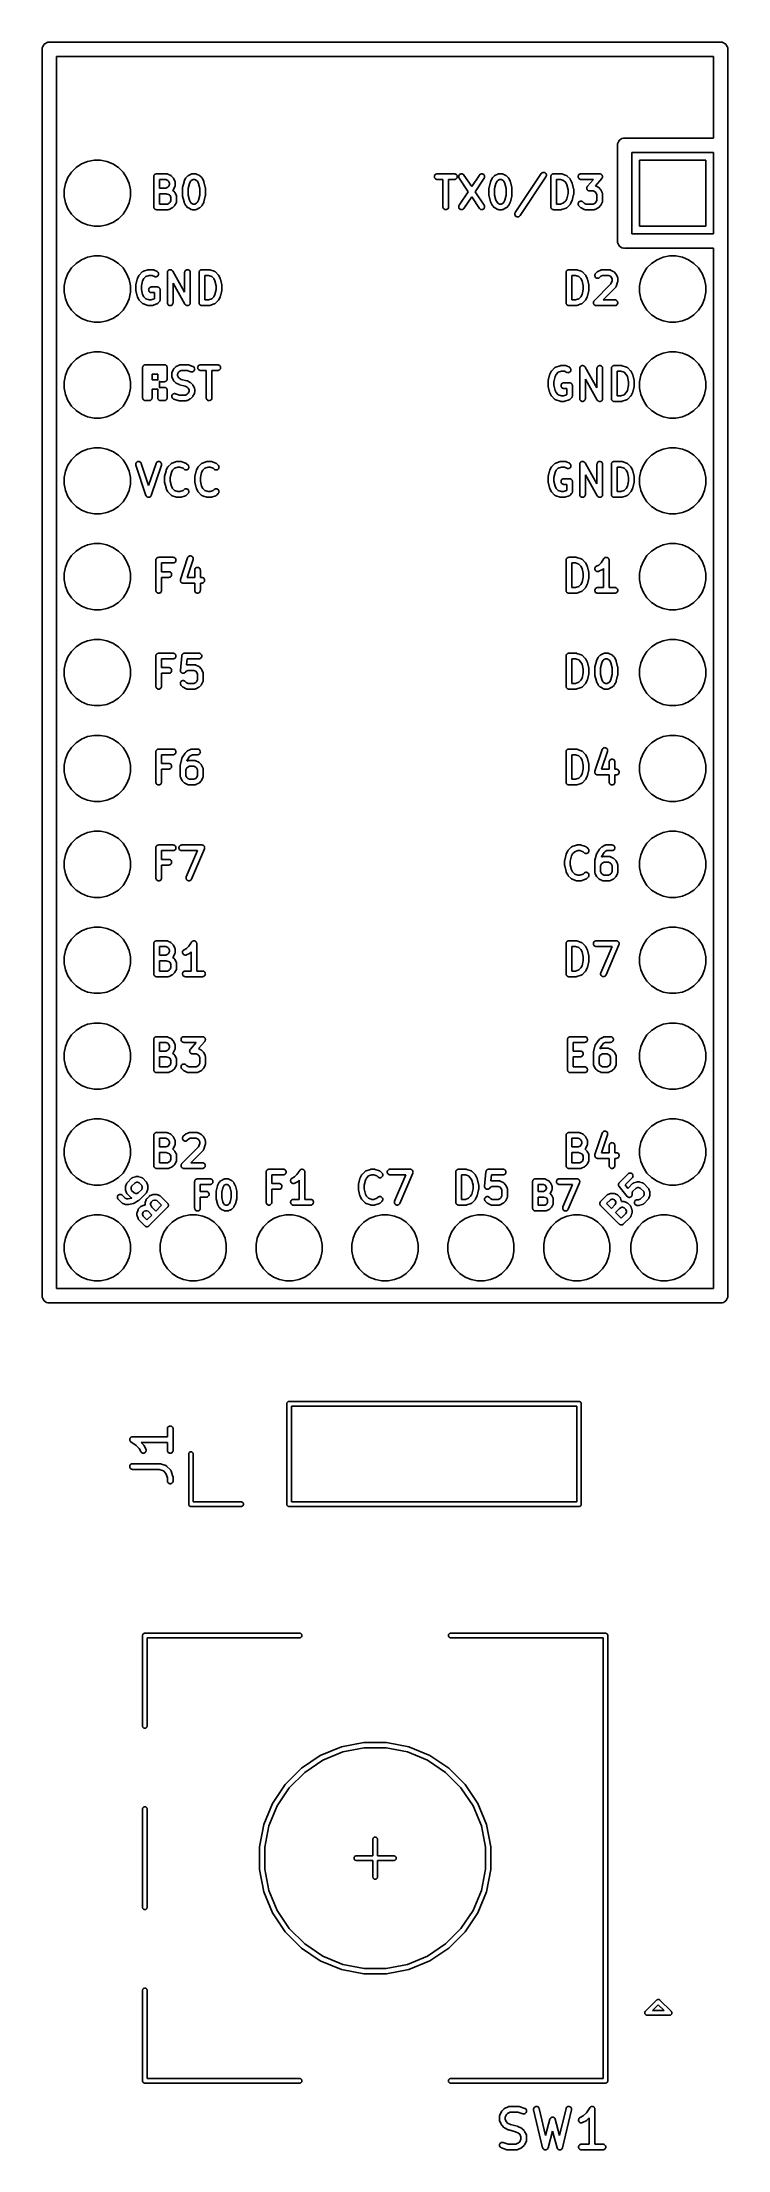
# Model space of a CAD drawing. Extents: x 333.8 to 352, y -81 to -25.2.
import ezdxf

# ---------------------------------------------------------------- set-up
doc = ezdxf.new("R2010")
doc.units = 0
doc.layers.add('BLACK', color=7, linetype='CONTINUOUS')

msp = doc.modelspace()

# ---------------------------------------------------------------- linework, layer by layer
at = {"layer": 'BLACK', "linetype": 'CONTINUOUS'}
for p, q in [((333.819, -25.4), (333.822, -25.3627)), ((333.82, -25.4094), (333.819, -25.4)), ((333.82, -58.4106), (333.82, -25.4094)), ((333.822, -25.3627), (333.833, -25.3267)), ((333.833, -25.3267), (333.851, -25.2937)), ((333.851, -25.2937), (333.875, -25.2646)), ((333.875, -25.2646), (333.904, -25.2408)), ((333.904, -25.2408), (333.937, -25.2232)), ((333.937, -25.2232), (333.973, -25.2123)), ((333.973, -25.2123), (334.001, -25.2095)), ((334.001, -25.2095), (334.01, -25.2086)), ((334.01, -25.2086), (334.019, -25.2095)), ((334.019, -25.2095), (351.781, -25.2095)), ((334.2, -25.5905), (334.2, -58.2295)), ((351.599, -25.5905), (334.2, -25.5905)), ((351.599, -27.7495), (351.599, -25.5905)), ((351.781, -25.2095), (351.79, -25.2086)), ((351.79, -25.2086), (351.799, -25.2095)), ((351.799, -25.2095), (351.827, -25.2123)), ((351.827, -25.2123), (351.863, -25.2232)), ((351.863, -25.2232), (351.896, -25.2408)), ((351.896, -25.2408), (351.925, -25.2646)), ((351.925, -25.2646), (351.949, -25.2937)), ((351.949, -25.2937), (351.967, -25.3267)), ((351.967, -25.3267), (351.978, -25.3627)), ((351.978, -25.3627), (351.981, -25.4)), ((351.981, -25.4), (351.981, -25.4094)), ((351.981, -25.4094), (351.981, -27.9306)), ((349.059, -27.94), (349.062, -27.9027)), ((349.062, -27.9027), (349.073, -27.8667)), ((349.073, -27.8667), (349.091, -27.8337)), ((349.091, -27.8337), (349.115, -27.8046)), ((349.115, -27.8046), (349.144, -27.7808)), ((349.144, -27.7808), (349.177, -27.7631)), ((349.177, -27.7631), (349.213, -27.7523)), ((349.213, -27.7523), (349.241, -27.7495)), ((349.241, -27.7495), (349.25, -27.7486)), ((349.25, -27.7486), (349.259, -27.7495)), ((349.259, -27.7495), (351.599, -27.7495)), ((334.721, -28.5293), (334.865, -28.4334)), ((334.865, -28.4334), (335.024, -28.3674)), ((335.024, -28.3674), (335.194, -28.3337)), ((335.194, -28.3337), (335.366, -28.3337)), ((335.366, -28.3337), (335.536, -28.3674)), ((335.536, -28.3674), (335.695, -28.4334)), ((335.695, -28.4334), (335.839, -28.5293)), ((349.059, -27.9494), (349.059, -27.94)), ((349.06, -30.4706), (349.059, -27.9494)), ((349.44, -28.1305), (349.44, -30.2895)), ((351.599, -28.1305), (349.44, -28.1305)), ((349.644, -30.0863), (349.644, -28.3337)), ((349.644, -28.3337), (351.396, -28.3337)), ((351.396, -28.3337), (351.396, -30.0863)), ((351.599, -30.2895), (351.599, -28.1305)), ((351.981, -27.9306), (351.981, -27.94)), ((351.981, -27.94), (351.981, -27.9494)), ((351.981, -27.9494), (351.981, -30.4706)), ((334.404, -29.1237), (334.437, -28.9544)), ((334.437, -28.9544), (334.503, -28.7949)), ((334.503, -28.7949), (334.599, -28.6514)), ((334.599, -28.6514), (334.721, -28.5293)), ((335.839, -28.5293), (335.961, -28.6514)), ((335.961, -28.6514), (336.057, -28.7949)), ((336.057, -28.7949), (336.123, -28.9544)), ((336.123, -28.9544), (336.156, -29.1237)), ((336.774, -28.7638), (336.775, -28.7568)), ((336.774, -28.7709), (336.774, -28.7638)), ((336.774, -28.7714), (336.774, -28.7709)), ((336.774, -28.7719), (336.774, -28.7714)), ((336.774, -28.7714), (336.774, -28.7714)), ((336.774, -28.7714), (336.774, -28.7714)), ((336.774, -29.5719), (336.774, -28.7719)), ((336.775, -28.7563), (336.777, -28.7496)), ((336.775, -28.7566), (336.775, -28.7563)), ((336.775, -28.7568), (336.775, -28.7566)), ((336.777, -28.7496), (336.779, -28.7428)), ((336.779, -28.7428), (336.78, -28.7426)), ((336.78, -28.7424), (336.783, -28.7361)), ((336.78, -28.7426), (336.78, -28.7424)), ((336.783, -28.7361), (336.786, -28.73)), ((336.786, -28.73), (336.787, -28.7298)), ((336.787, -28.7295), (336.791, -28.7241)), ((336.787, -28.7298), (336.787, -28.7295)), ((336.791, -28.7241), (336.796, -28.7187)), ((336.796, -28.7183), (336.802, -28.7139)), ((336.796, -28.7185), (336.796, -28.7183)), ((336.796, -28.7187), (336.796, -28.7185)), ((336.802, -28.7139), (336.807, -28.7094)), ((336.807, -28.7091), (336.814, -28.7059)), ((336.807, -28.7093), (336.807, -28.7091)), ((336.807, -28.7094), (336.807, -28.7093)), ((336.814, -28.7059), (336.82, -28.7026)), ((336.82, -28.7024), (336.827, -28.7004)), ((336.82, -28.7025), (336.82, -28.7024)), ((336.82, -28.7026), (336.82, -28.7025)), ((336.827, -28.7004), (336.834, -28.6983)), ((336.834, -28.6982), (336.841, -28.6976)), ((336.834, -28.6983), (336.834, -28.6982)), ((336.834, -28.6983), (336.834, -28.6983)), ((336.841, -28.6976), (336.849, -28.6969)), ((336.849, -28.6969), (337.115, -28.6969)), ((336.924, -28.8469), (336.924, -29.0779)), ((337.097, -28.8469), (336.924, -28.8469)), ((337.147, -28.8716), (337.097, -28.8469)), ((337.115, -28.6969), (337.116, -28.6969)), ((337.116, -28.6969), (337.118, -28.6972)), ((337.118, -28.6972), (337.121, -28.6971)), ((337.121, -28.6971), (337.126, -28.698)), ((337.126, -28.698), (337.131, -28.6985)), ((337.131, -28.6985), (337.133, -28.6992)), ((337.133, -28.6992), (337.135, -28.6996)), ((337.135, -28.6996), (337.14, -28.7014)), ((337.14, -28.7014), (337.145, -28.703)), ((337.145, -28.703), (337.147, -28.704)), ((337.147, -28.704), (337.149, -28.7048)), ((337.168, -28.8925), (337.147, -28.8716)), ((337.147, -29.0531), (337.168, -29.0322)), ((337.149, -28.7048), (337.225, -28.7429)), ((337.193, -28.942), (337.168, -28.8925)), ((337.168, -29.0322), (337.193, -28.9828)), ((337.193, -28.9828), (337.193, -28.942)), ((337.225, -28.7429), (337.226, -28.7434)), ((337.226, -28.7434), (337.229, -28.7457)), ((337.229, -28.7457), (337.233, -28.7477)), ((337.233, -28.7477), (337.236, -28.7497)), ((337.236, -28.7497), (337.238, -28.7514)), ((337.238, -28.7514), (337.241, -28.7543)), ((337.241, -28.7543), (337.244, -28.757)), ((337.244, -28.757), (337.283, -28.7951)), ((337.283, -28.7951), (337.283, -28.7958)), ((337.283, -28.7958), (337.286, -28.7991)), ((337.286, -28.7991), (337.289, -28.8022)), ((337.289, -28.8022), (337.29, -28.8048)), ((337.29, -28.8048), (337.292, -28.8072)), ((337.292, -28.8072), (337.294, -28.811)), ((337.294, -28.811), (337.297, -28.8146)), ((337.297, -28.8146), (337.335, -28.8907)), ((337.335, -29.034), (337.297, -29.1102)), ((337.335, -28.8907), (337.335, -28.8917)), ((337.335, -28.8917), (337.336, -28.8938)), ((337.337, -29.03), (337.335, -29.032)), ((337.335, -29.032), (337.335, -29.034)), ((337.336, -28.8938), (337.337, -28.8957)), ((337.337, -28.8957), (337.338, -28.9006)), ((337.338, -29.0251), (337.337, -29.03)), ((337.338, -28.9006), (337.34, -28.9054)), ((337.34, -29.0203), (337.338, -29.0251)), ((337.34, -28.9054), (337.341, -28.9076)), ((337.341, -29.0161), (337.34, -29.0182)), ((337.34, -29.0182), (337.34, -29.0203)), ((337.341, -28.9076), (337.341, -28.9097)), ((337.341, -28.9097), (337.342, -28.9148)), ((337.342, -29.011), (337.341, -29.0161)), ((337.342, -28.9148), (337.342, -28.9199)), ((337.342, -28.9199), (337.342, -28.9221)), ((337.342, -28.9221), (337.343, -28.9243)), ((337.343, -29.0015), (337.342, -29.0037)), ((337.342, -29.0037), (337.342, -29.0059)), ((337.342, -29.0059), (337.342, -29.011)), ((337.343, -28.9243), (337.343, -29.0005)), ((337.343, -29.0005), (337.343, -29.0015)), ((337.538, -29.0585), (337.576, -28.9061)), ((337.576, -28.9044), (337.579, -28.8979)), ((337.576, -28.9048), (337.576, -28.9044)), ((337.576, -28.9051), (337.576, -28.9048)), ((337.576, -28.9061), (337.576, -28.9051)), ((337.579, -28.8979), (337.581, -28.8914)), ((337.581, -28.8907), (337.62, -28.8146)), ((337.581, -28.8911), (337.581, -28.8907)), ((337.581, -28.8914), (337.581, -28.8911)), ((337.62, -28.8136), (337.622, -28.8101)), ((337.62, -28.8146), (337.62, -28.8136)), ((337.622, -28.8101), (337.624, -28.8064)), ((337.624, -28.8064), (337.626, -28.804)), ((337.626, -28.804), (337.628, -28.8013)), ((337.628, -28.8013), (337.631, -28.7983)), ((337.631, -28.7983), (337.634, -28.7951)), ((337.634, -28.7951), (337.672, -28.757)), ((337.672, -28.7562), (337.676, -28.7536)), ((337.672, -28.757), (337.672, -28.7562)), ((337.676, -28.7536), (337.679, -28.7507)), ((337.679, -28.7507), (337.681, -28.749)), ((337.681, -28.749), (337.684, -28.7471)), ((337.684, -28.7471), (337.688, -28.7452)), ((337.719, -28.9505), (337.685, -29.0859)), ((337.688, -28.7452), (337.691, -28.7429)), ((337.691, -28.7429), (337.767, -28.7048)), ((337.748, -28.8925), (337.719, -28.9505)), ((337.769, -28.8716), (337.748, -28.8925)), ((337.767, -28.7048), (337.768, -28.7044)), ((337.768, -28.7044), (337.77, -28.7036)), ((337.819, -28.8469), (337.769, -28.8716)), ((337.77, -28.7036), (337.772, -28.7026)), ((337.772, -28.7026), (337.777, -28.7011)), ((337.777, -28.7011), (337.782, -28.6993)), ((337.782, -28.6993), (337.784, -28.699)), ((337.784, -28.699), (337.786, -28.6983)), ((337.786, -28.6983), (337.791, -28.6978)), ((337.791, -28.6978), (337.797, -28.697)), ((337.797, -28.697), (337.799, -28.6971)), ((337.799, -28.6971), (337.801, -28.6969)), ((337.801, -28.6969), (337.877, -28.6969)), ((337.859, -28.8469), (337.819, -28.8469)), ((337.909, -28.8716), (337.859, -28.8469)), ((337.877, -28.6969), (337.878, -28.6969)), ((337.878, -28.6969), (337.88, -28.6972)), ((337.88, -28.6972), (337.883, -28.6971)), ((337.883, -28.6971), (337.888, -28.698)), ((337.888, -28.698), (337.893, -28.6985)), ((337.893, -28.6985), (337.895, -28.6992)), ((337.895, -28.6992), (337.897, -28.6996)), ((337.897, -28.6996), (337.902, -28.7014)), ((337.902, -28.7014), (337.907, -28.703)), ((337.907, -28.703), (337.909, -28.704)), ((337.909, -28.704), (337.911, -28.7048)), ((337.93, -28.8925), (337.909, -28.8716)), ((337.911, -28.7048), (337.987, -28.7429)), ((337.959, -28.9505), (337.93, -28.8925)), ((337.993, -29.0859), (337.959, -28.9505)), ((337.987, -28.7429), (337.988, -28.7434)), ((337.988, -28.7434), (337.991, -28.7457)), ((337.991, -28.7457), (337.995, -28.7477)), ((337.995, -28.7477), (337.997, -28.7497)), ((337.997, -28.7497), (338, -28.7514)), ((338, -28.7514), (338.003, -28.7543)), ((338.003, -28.7543), (338.006, -28.757)), ((338.006, -28.757), (338.044, -28.7951)), ((338.044, -28.7951), (338.045, -28.7958)), ((338.045, -28.7958), (338.048, -28.7991)), ((338.048, -28.7991), (338.051, -28.8022)), ((338.051, -28.8022), (338.052, -28.8048)), ((338.052, -28.8048), (338.054, -28.8072)), ((338.054, -28.8072), (338.056, -28.811)), ((338.056, -28.811), (338.058, -28.8146)), ((338.058, -28.8146), (338.097, -28.8907)), ((338.097, -28.8907), (338.097, -28.8917)), ((338.097, -28.8917), (338.097, -28.892)), ((338.097, -28.892), (338.097, -28.8923)), ((338.097, -28.8923), (338.1, -28.8989)), ((338.1, -28.8989), (338.102, -28.9054)), ((338.102, -28.9054), (338.102, -28.9058)), ((338.102, -28.9058), (338.102, -28.9061)), ((338.102, -28.9061), (338.14, -29.0585)), ((344.206, -28.7714), (344.208, -28.7568)), ((344.208, -28.786), (344.206, -28.7714)), ((344.208, -28.7568), (344.212, -28.7428)), ((344.212, -28.8), (344.208, -28.786)), ((344.212, -28.7428), (344.219, -28.73)), ((344.219, -28.813), (344.212, -28.8)), ((344.219, -28.73), (344.229, -28.7187)), ((344.228, -28.8244), (344.219, -28.813)), ((344.239, -28.8338), (344.228, -28.8244)), ((344.229, -28.7187), (344.24, -28.7094)), ((344.252, -28.8408), (344.239, -28.8338)), ((344.24, -28.7094), (344.253, -28.7026)), ((344.266, -28.8453), (344.252, -28.8408)), ((344.253, -28.7026), (344.267, -28.6983)), ((344.28, -28.8469), (344.266, -28.8453)), ((344.267, -28.6983), (344.281, -28.6969)), ((344.281, -28.8469), (344.28, -28.8469)), ((344.281, -28.6969), (344.739, -28.6969)), ((344.435, -28.8469), (344.281, -28.8469)), ((344.435, -29.5719), (344.435, -28.8469)), ((344.739, -28.8469), (344.585, -28.8469)), ((344.585, -28.8469), (344.585, -29.5719)), ((344.739, -28.6969), (344.74, -28.6969)), ((344.753, -28.8455), (344.739, -28.8469)), ((344.74, -28.6969), (344.754, -28.6985)), ((344.767, -28.8412), (344.753, -28.8455)), ((344.754, -28.6985), (344.768, -28.703)), ((344.78, -28.8344), (344.767, -28.8412)), ((344.768, -28.703), (344.781, -28.71)), ((344.791, -28.8251), (344.78, -28.8344)), ((344.781, -28.71), (344.792, -28.7194)), ((344.801, -28.8138), (344.791, -28.8251)), ((344.792, -28.7194), (344.801, -28.7308)), ((344.801, -28.7308), (344.808, -28.7438)), ((344.808, -28.801), (344.801, -28.8138)), ((344.808, -28.7438), (344.812, -28.7578)), ((344.812, -28.787), (344.808, -28.801)), ((344.812, -28.7578), (344.814, -28.7724)), ((344.814, -28.7724), (344.812, -28.787)), ((344.854, -28.771), (344.856, -28.7564)), ((344.855, -28.7856), (344.854, -28.771)), ((344.859, -28.7996), (344.855, -28.7856)), ((344.856, -28.7564), (344.86, -28.7425)), ((344.866, -28.8126), (344.859, -28.7996)), ((344.86, -28.7425), (344.867, -28.7296)), ((344.867, -28.8135), (344.866, -28.8126)), ((344.867, -28.7296), (344.876, -28.7184)), ((345.106, -29.1719), (344.867, -28.8135)), ((344.876, -28.7184), (344.888, -28.7092)), ((344.888, -28.7092), (344.901, -28.7024)), ((344.901, -28.7024), (344.915, -28.6983)), ((344.915, -28.6983), (344.929, -28.6969)), ((344.929, -28.6969), (344.944, -28.6984)), ((344.944, -28.6984), (344.958, -28.7027)), ((344.958, -28.7027), (344.971, -28.7097)), ((344.971, -28.7097), (344.982, -28.719)), ((344.982, -28.719), (344.991, -28.7303)), ((344.991, -28.7303), (345.196, -29.0367)), ((345.196, -29.0367), (345.4, -28.7303)), ((345.525, -28.8135), (345.286, -29.1719)), ((345.4, -28.7303), (345.401, -28.7294)), ((345.401, -28.7294), (345.41, -28.7182)), ((345.41, -28.7182), (345.421, -28.7091)), ((345.421, -28.7091), (345.434, -28.7023)), ((345.434, -28.7023), (345.448, -28.6982)), ((345.448, -28.6982), (345.463, -28.6969)), ((345.463, -28.6969), (345.478, -28.6985)), ((345.478, -28.6985), (345.492, -28.7028)), ((345.492, -28.7028), (345.504, -28.7098)), ((345.504, -28.7098), (345.516, -28.7191)), ((345.516, -28.7191), (345.525, -28.7305)), ((345.525, -28.7305), (345.532, -28.7434)), ((345.532, -28.8006), (345.525, -28.8135)), ((345.532, -28.7434), (345.536, -28.7575)), ((345.536, -28.7866), (345.532, -28.8006)), ((345.536, -28.7575), (345.537, -28.772)), ((345.537, -28.772), (345.536, -28.7866)), ((345.656, -29.0585), (345.694, -28.9061)), ((345.694, -28.9061), (345.695, -28.9051)), ((345.695, -28.9044), (345.697, -28.8979)), ((345.695, -28.9048), (345.695, -28.9044)), ((345.695, -28.9051), (345.695, -28.9048)), ((345.697, -28.8979), (345.7, -28.8914)), ((345.7, -28.8907), (345.738, -28.8146)), ((345.7, -28.8911), (345.7, -28.8907)), ((345.7, -28.8914), (345.7, -28.8911)), ((345.738, -28.8146), (345.739, -28.8136)), ((345.739, -28.8136), (345.741, -28.8101)), ((345.741, -28.8101), (345.743, -28.8064)), ((345.743, -28.8064), (345.745, -28.804)), ((345.745, -28.804), (345.747, -28.8013)), ((345.747, -28.8013), (345.749, -28.7983)), ((345.749, -28.7983), (345.752, -28.7951)), ((345.752, -28.7951), (345.79, -28.757)), ((345.79, -28.757), (345.791, -28.7562)), ((345.791, -28.7562), (345.794, -28.7536)), ((345.794, -28.7536), (345.797, -28.7507)), ((345.797, -28.7507), (345.8, -28.749)), ((345.8, -28.749), (345.802, -28.7471)), ((345.802, -28.7471), (345.806, -28.7452)), ((345.838, -28.9505), (345.804, -29.0859)), ((345.806, -28.7452), (345.81, -28.7429)), ((345.81, -28.7429), (345.886, -28.7048)), ((345.867, -28.8925), (345.838, -28.9505)), ((345.888, -28.8716), (345.867, -28.8925)), ((345.886, -28.7048), (345.887, -28.7044)), ((345.887, -28.7044), (345.889, -28.7036)), ((345.937, -28.8469), (345.888, -28.8716)), ((345.889, -28.7036), (345.891, -28.7026)), ((345.891, -28.7026), (345.896, -28.7011)), ((345.896, -28.7011), (345.901, -28.6993)), ((345.901, -28.6993), (345.903, -28.699)), ((345.903, -28.699), (345.905, -28.6983)), ((345.905, -28.6983), (345.91, -28.6978)), ((345.91, -28.6978), (345.915, -28.697)), ((345.915, -28.697), (345.917, -28.6971)), ((345.917, -28.6971), (345.919, -28.6969)), ((345.919, -28.6969), (345.996, -28.6969)), ((345.978, -28.8469), (345.937, -28.8469)), ((346.027, -28.8716), (345.978, -28.8469)), ((345.996, -28.6969), (345.997, -28.6969)), ((345.997, -28.6969), (345.999, -28.6972)), ((345.999, -28.6972), (346.001, -28.6971)), ((346.001, -28.6971), (346.006, -28.698)), ((346.006, -28.698), (346.011, -28.6985)), ((346.011, -28.6985), (346.013, -28.6992)), ((346.013, -28.6992), (346.016, -28.6996)), ((346.016, -28.6996), (346.02, -28.7014)), ((346.02, -28.7014), (346.025, -28.703)), ((346.025, -28.703), (346.027, -28.704)), ((346.027, -28.704), (346.029, -28.7048)), ((346.048, -28.8925), (346.027, -28.8716)), ((346.029, -28.7048), (346.105, -28.7429)), ((346.077, -28.9505), (346.048, -28.8925)), ((346.111, -29.0859), (346.077, -28.9505)), ((346.105, -28.7429), (346.106, -28.7434)), ((346.106, -28.7434), (346.11, -28.7457)), ((346.11, -28.7457), (346.114, -28.7477)), ((346.114, -28.7477), (346.116, -28.7497)), ((346.116, -28.7497), (346.119, -28.7514)), ((346.119, -28.7514), (346.122, -28.7543)), ((346.122, -28.7543), (346.125, -28.757)), ((346.125, -28.757), (346.163, -28.7951)), ((346.163, -28.7951), (346.164, -28.7958)), ((346.164, -28.7958), (346.166, -28.7991)), ((346.166, -28.7991), (346.169, -28.8022)), ((346.169, -28.8022), (346.171, -28.8048)), ((346.171, -28.8048), (346.173, -28.8072)), ((346.173, -28.8072), (346.175, -28.811)), ((346.175, -28.811), (346.177, -28.8146)), ((346.177, -28.8146), (346.215, -28.8907)), ((346.215, -28.8907), (346.216, -28.8917)), ((346.216, -28.8917), (346.216, -28.892)), ((346.216, -28.892), (346.216, -28.8923)), ((346.216, -28.8923), (346.218, -28.8989)), ((346.218, -28.8989), (346.221, -28.9054)), ((346.221, -28.9054), (346.221, -28.9058)), ((346.221, -28.9058), (346.221, -28.9061)), ((346.221, -28.9061), (346.259, -29.0585)), ((346.352, -29.7208), (347.038, -28.6922)), ((347.163, -28.7754), (346.477, -29.804)), ((347.038, -28.6922), (347.039, -28.6913)), ((347.039, -28.6913), (347.048, -28.6801)), ((347.048, -28.6801), (347.059, -28.671)), ((347.059, -28.671), (347.072, -28.6642)), ((347.072, -28.6642), (347.087, -28.6601)), ((347.087, -28.6601), (347.101, -28.6588)), ((347.101, -28.6588), (347.116, -28.6604)), ((347.116, -28.6604), (347.13, -28.6647)), ((347.13, -28.6647), (347.142, -28.6717)), ((347.142, -28.6717), (347.154, -28.681)), ((347.154, -28.681), (347.163, -28.6924)), ((347.163, -28.6924), (347.17, -28.7053)), ((347.17, -28.7625), (347.163, -28.7754)), ((347.17, -28.7053), (347.174, -28.7194)), ((347.174, -28.7485), (347.17, -28.7625)), ((347.174, -28.7194), (347.175, -28.7339)), ((347.175, -28.7339), (347.174, -28.7485)), ((347.292, -28.7709), (347.293, -28.7638)), ((347.292, -28.7714), (347.292, -28.7709)), ((347.292, -28.7719), (347.292, -28.7714)), ((347.292, -28.7714), (347.292, -28.7714)), ((347.292, -28.7714), (347.292, -28.7714)), ((347.292, -29.5719), (347.292, -28.7719)), ((347.293, -28.7638), (347.294, -28.7568)), ((347.294, -28.7563), (347.296, -28.7496)), ((347.294, -28.7566), (347.294, -28.7563)), ((347.294, -28.7568), (347.294, -28.7566)), ((347.296, -28.7496), (347.298, -28.7428)), ((347.298, -28.7424), (347.302, -28.7361)), ((347.298, -28.7426), (347.298, -28.7424)), ((347.298, -28.7428), (347.298, -28.7426)), ((347.302, -28.7361), (347.305, -28.73)), ((347.305, -28.7295), (347.31, -28.7241)), ((347.305, -28.7298), (347.305, -28.7295)), ((347.305, -28.73), (347.305, -28.7298)), ((347.31, -28.7241), (347.314, -28.7187)), ((347.314, -28.7185), (347.315, -28.7183)), ((347.314, -28.7187), (347.314, -28.7185)), ((347.315, -28.7183), (347.32, -28.7139)), ((347.32, -28.7139), (347.326, -28.7094)), ((347.326, -28.7091), (347.332, -28.7059)), ((347.326, -28.7093), (347.326, -28.7091)), ((347.326, -28.7094), (347.326, -28.7093)), ((347.332, -28.7059), (347.339, -28.7026)), ((347.339, -28.7024), (347.346, -28.7004)), ((347.339, -28.7025), (347.339, -28.7024)), ((347.339, -28.7026), (347.339, -28.7025)), ((347.346, -28.7004), (347.353, -28.6983)), ((347.353, -28.6982), (347.36, -28.6976)), ((347.353, -28.6983), (347.353, -28.6982)), ((347.353, -28.6983), (347.353, -28.6983)), ((347.36, -28.6976), (347.367, -28.6969)), ((347.367, -28.6969), (347.558, -28.6969)), ((347.442, -28.8469), (347.442, -29.4969)), ((347.545, -28.8469), (347.442, -28.8469)), ((347.631, -28.8756), (347.545, -28.8469)), ((347.558, -28.6969), (347.559, -28.6969)), ((347.559, -28.6969), (347.563, -28.6974)), ((347.563, -28.6974), (347.567, -28.6975)), ((347.567, -28.6975), (347.57, -28.6982)), ((347.57, -28.6982), (347.573, -28.6985)), ((347.573, -28.6985), (347.577, -28.6998)), ((347.577, -28.6998), (347.581, -28.7008)), ((347.581, -28.7008), (347.696, -28.7388)), ((347.686, -28.9306), (347.631, -28.8756)), ((347.715, -28.9886), (347.686, -28.9306)), ((347.696, -28.7388), (347.697, -28.7392)), ((347.697, -28.7392), (347.699, -28.7401)), ((347.699, -28.7401), (347.701, -28.7408)), ((347.701, -28.7408), (347.705, -28.7432)), ((347.705, -28.7432), (347.71, -28.7453)), ((347.71, -28.7453), (347.712, -28.7466)), ((347.712, -28.7466), (347.714, -28.7477)), ((347.714, -28.7477), (347.718, -28.7509)), ((347.749, -29.124), (347.715, -28.9886)), ((347.718, -28.7509), (347.722, -28.7539)), ((347.722, -28.7539), (347.723, -28.7556)), ((347.723, -28.7556), (347.725, -28.757)), ((347.725, -28.757), (347.801, -28.8332)), ((347.801, -28.8332), (347.802, -28.8339)), ((347.802, -28.8339), (347.804, -28.8372)), ((347.804, -28.8372), (347.807, -28.8403)), ((347.807, -28.8403), (347.809, -28.8429)), ((347.809, -28.8429), (347.811, -28.8453)), ((347.811, -28.8453), (347.813, -28.8491)), ((347.813, -28.8491), (347.815, -28.8526)), ((347.815, -28.8526), (347.853, -28.9288)), ((347.853, -28.9288), (347.854, -28.9298)), ((347.854, -28.9298), (347.854, -28.9301)), ((347.854, -28.9301), (347.854, -28.9304)), ((347.854, -28.9304), (347.856, -28.937)), ((347.856, -28.937), (347.859, -28.9435)), ((347.859, -28.9435), (347.859, -28.9439)), ((347.859, -28.9439), (347.859, -28.9442)), ((347.859, -28.9442), (347.897, -29.0966)), ((348.016, -28.7714), (348.017, -28.7568)), ((348.017, -28.786), (348.016, -28.7714)), ((348.017, -28.7568), (348.022, -28.7428)), ((348.021, -28.8), (348.017, -28.786)), ((348.028, -28.813), (348.021, -28.8)), ((348.022, -28.7428), (348.029, -28.73)), ((348.037, -28.8244), (348.028, -28.813)), ((348.029, -28.73), (348.038, -28.7187)), ((348.049, -28.8338), (348.037, -28.8244)), ((348.038, -28.7187), (348.049, -28.7094)), ((348.049, -28.7094), (348.062, -28.7026)), ((348.061, -28.8408), (348.049, -28.8338)), ((348.075, -28.8453), (348.061, -28.8408)), ((348.062, -28.7026), (348.076, -28.6983)), ((348.09, -28.8469), (348.075, -28.8453)), ((348.076, -28.6983), (348.091, -28.6969)), ((348.091, -28.8469), (348.09, -28.8469)), ((348.091, -28.6969), (348.586, -28.6969)), ((348.421, -28.8469), (348.091, -28.8469)), ((348.256, -29.037), (348.257, -29.0347)), ((348.257, -29.0347), (348.26, -29.0311)), ((348.26, -29.0311), (348.263, -29.0273)), ((348.263, -29.0273), (348.421, -28.8469)), ((348.643, -28.8213), (348.475, -29.0132)), ((348.475, -29.0132), (348.544, -29.0477)), ((348.586, -28.6969), (348.587, -28.6969)), ((348.587, -28.6969), (348.592, -28.6974)), ((348.592, -28.6974), (348.597, -28.6976)), ((348.597, -28.6976), (348.599, -28.6982)), ((348.599, -28.6982), (348.602, -28.6985)), ((348.602, -28.6985), (348.606, -28.7)), ((348.606, -28.7), (348.611, -28.7011)), ((348.611, -28.7011), (348.613, -28.7022)), ((348.613, -28.7022), (348.616, -28.703)), ((348.616, -28.703), (348.62, -28.7052)), ((348.62, -28.7052), (348.624, -28.7072)), ((348.624, -28.7072), (348.626, -28.7088)), ((348.626, -28.7088), (348.629, -28.71)), ((348.629, -28.71), (348.632, -28.713)), ((348.632, -28.713), (348.636, -28.7158)), ((348.636, -28.7158), (348.638, -28.7177)), ((348.638, -28.7177), (348.64, -28.7194)), ((348.64, -28.7194), (348.643, -28.7231)), ((348.643, -28.7231), (348.646, -28.7265)), ((348.645, -28.8175), (348.643, -28.8213)), ((348.648, -28.8138), (348.645, -28.8175)), ((348.646, -28.7265), (348.647, -28.7288)), ((348.647, -28.7288), (348.649, -28.7308)), ((348.65, -28.8115), (348.648, -28.8138)), ((348.649, -28.7308), (348.651, -28.735)), ((348.651, -28.8094), (348.65, -28.8115)), ((348.651, -28.735), (348.654, -28.739)), ((348.653, -28.8051), (348.651, -28.8094)), ((348.655, -28.801), (348.653, -28.8051)), ((348.654, -28.739), (348.654, -28.7415)), ((348.654, -28.7415), (348.656, -28.7438)), ((348.656, -28.7985), (348.655, -28.801)), ((348.656, -28.7438), (348.657, -28.7483)), ((348.657, -28.7961), (348.656, -28.7985)), ((348.657, -28.7483), (348.659, -28.7527)), ((348.658, -28.7915), (348.657, -28.7961)), ((348.66, -28.787), (348.658, -28.7915)), ((348.659, -28.7527), (348.659, -28.7553)), ((348.659, -28.7553), (348.66, -28.7578)), ((348.66, -28.7578), (348.66, -28.7625)), ((348.66, -28.7625), (348.661, -28.7672)), ((348.661, -28.7818), (348.66, -28.7844)), ((348.66, -28.7844), (348.66, -28.787)), ((348.661, -28.7672), (348.661, -28.7698)), ((348.661, -28.7698), (348.661, -28.7724)), ((348.661, -28.7724), (348.661, -28.7771)), ((348.661, -28.7771), (348.661, -28.7818)), ((334.404, -29.2963), (334.404, -29.1237)), ((334.437, -29.4656), (334.404, -29.2963)), ((334.503, -29.6251), (334.437, -29.4656)), ((336.123, -29.4656), (336.057, -29.6251)), ((336.156, -29.2963), (336.123, -29.4656)), ((336.156, -29.1237), (336.156, -29.2963)), ((336.774, -29.5789), (336.774, -29.5719)), ((336.775, -29.586), (336.774, -29.5789)), ((336.775, -29.5862), (336.775, -29.586)), ((336.775, -29.5865), (336.775, -29.5862)), ((336.777, -29.5932), (336.775, -29.5865)), ((336.779, -29.6), (336.777, -29.5932)), ((336.924, -29.0779), (337.097, -29.0779)), ((336.924, -29.2279), (336.924, -29.4969)), ((337.103, -29.2279), (336.924, -29.2279)), ((336.924, -29.4969), (337.136, -29.4969)), ((337.097, -29.0779), (337.147, -29.0531)), ((337.189, -29.2565), (337.103, -29.2279)), ((337.136, -29.4969), (337.185, -29.4722)), ((337.185, -29.4722), (337.206, -29.4513)), ((337.206, -29.2735), (337.189, -29.2565)), ((337.231, -29.3229), (337.206, -29.2735)), ((337.206, -29.4513), (337.231, -29.4018)), ((337.231, -29.4018), (337.231, -29.3229)), ((337.275, -29.5931), (337.273, -29.5948)), ((337.278, -29.5902), (337.275, -29.5931)), ((337.283, -29.1297), (337.278, -29.1341)), ((337.278, -29.1341), (337.279, -29.1349)), ((337.282, -29.5876), (337.278, -29.5902)), ((337.279, -29.1349), (337.281, -29.1365)), ((337.281, -29.1365), (337.283, -29.1379)), ((337.283, -29.5868), (337.282, -29.5876)), ((337.285, -29.1264), (337.283, -29.1297)), ((337.283, -29.1379), (337.321, -29.176)), ((337.321, -29.5487), (337.283, -29.5868)), ((337.288, -29.1234), (337.285, -29.1264)), ((337.29, -29.1208), (337.288, -29.1234)), ((337.292, -29.1184), (337.29, -29.1208)), ((337.294, -29.1147), (337.292, -29.1184)), ((337.296, -29.1111), (337.294, -29.1147)), ((337.297, -29.1102), (337.296, -29.1111)), ((337.321, -29.176), (337.321, -29.1768)), ((337.321, -29.1768), (337.324, -29.1801)), ((337.323, -29.5455), (337.321, -29.5487)), ((337.326, -29.5425), (337.323, -29.5455)), ((337.324, -29.1801), (337.327, -29.1831)), ((337.328, -29.5398), (337.326, -29.5425)), ((337.327, -29.1831), (337.329, -29.1858)), ((337.33, -29.5374), (337.328, -29.5398)), ((337.329, -29.1858), (337.33, -29.1882)), ((337.33, -29.1882), (337.332, -29.1919)), ((337.332, -29.5337), (337.33, -29.5374)), ((337.332, -29.1919), (337.335, -29.1955)), ((337.334, -29.5302), (337.332, -29.5337)), ((337.335, -29.5293), (337.334, -29.5302)), ((337.335, -29.1955), (337.373, -29.2717)), ((337.373, -29.4531), (337.335, -29.5293)), ((337.373, -29.2717), (337.373, -29.2726)), ((337.373, -29.2726), (337.374, -29.2747)), ((337.374, -29.451), (337.373, -29.4531)), ((337.374, -29.2747), (337.375, -29.2767)), ((337.375, -29.4491), (337.374, -29.451)), ((337.375, -29.2767), (337.376, -29.2816)), ((337.376, -29.4442), (337.375, -29.4491)), ((337.376, -29.2816), (337.378, -29.2864)), ((337.378, -29.4394), (337.376, -29.4442)), ((337.378, -29.2864), (337.379, -29.2886)), ((337.379, -29.4351), (337.378, -29.4372)), ((337.378, -29.4372), (337.378, -29.4394)), ((337.379, -29.2886), (337.379, -29.2907)), ((337.379, -29.2907), (337.38, -29.2958)), ((337.38, -29.43), (337.379, -29.4351)), ((337.38, -29.2958), (337.381, -29.3008)), ((337.381, -29.3008), (337.38, -29.303)), ((337.38, -29.303), (337.381, -29.3052)), ((337.381, -29.4206), (337.38, -29.4228)), ((337.38, -29.4228), (337.38, -29.425)), ((337.38, -29.425), (337.38, -29.43)), ((337.381, -29.3052), (337.381, -29.4195)), ((337.381, -29.4195), (337.381, -29.4206)), ((337.535, -29.0756), (337.536, -29.0743)), ((337.535, -29.0767), (337.535, -29.0756)), ((337.535, -29.2671), (337.535, -29.0767)), ((337.536, -29.2685), (337.535, -29.2671)), ((337.535, -29.2698), (337.536, -29.2685)), ((337.536, -29.2757), (337.535, -29.2698)), ((337.536, -29.067), (337.537, -29.0611)), ((337.536, -29.073), (337.536, -29.067)), ((337.536, -29.0743), (337.536, -29.073)), ((337.537, -29.2817), (337.536, -29.2757)), ((337.537, -29.0598), (337.538, -29.0585)), ((337.537, -29.0611), (337.537, -29.0598)), ((337.537, -29.283), (337.537, -29.2817)), ((337.537, -29.2843), (337.537, -29.283)), ((337.538, -29.2853), (337.537, -29.2843)), ((337.576, -29.4377), (337.538, -29.2853)), ((337.576, -29.438), (337.576, -29.4377)), ((337.576, -29.4384), (337.576, -29.438)), ((337.578, -29.4449), (337.576, -29.4384)), ((337.581, -29.4515), (337.578, -29.4449)), ((337.581, -29.4518), (337.581, -29.4515)), ((337.581, -29.4521), (337.581, -29.4518)), ((337.581, -29.4531), (337.581, -29.4521)), ((337.62, -29.5293), (337.581, -29.4531)), ((337.622, -29.5328), (337.62, -29.5293)), ((337.624, -29.5366), (337.622, -29.5328)), ((337.626, -29.539), (337.624, -29.5366)), ((337.627, -29.5416), (337.626, -29.539)), ((337.63, -29.5447), (337.627, -29.5416)), ((337.633, -29.548), (337.63, -29.5447)), ((337.634, -29.5487), (337.633, -29.548)), ((337.672, -29.5868), (337.634, -29.5487)), ((337.675, -29.5895), (337.672, -29.5868)), ((337.678, -29.5925), (337.675, -29.5895)), ((337.681, -29.5942), (337.678, -29.5925)), ((337.685, -29.0859), (337.685, -29.2579)), ((337.685, -29.2579), (337.719, -29.3933)), ((337.719, -29.3933), (337.748, -29.4513)), ((337.748, -29.4513), (337.769, -29.4722)), ((337.769, -29.4722), (337.819, -29.4969)), ((337.819, -29.4969), (337.859, -29.4969)), ((337.859, -29.4969), (337.909, -29.4722)), ((337.909, -29.4722), (337.93, -29.4513)), ((337.93, -29.4513), (337.959, -29.3933)), ((337.959, -29.3933), (337.993, -29.2579)), ((337.993, -29.2579), (337.993, -29.0859)), ((337.999, -29.5931), (337.997, -29.5948)), ((338.002, -29.5902), (337.999, -29.5931)), ((338.006, -29.5876), (338.002, -29.5902)), ((338.044, -29.5487), (338.006, -29.5868)), ((338.006, -29.5868), (338.006, -29.5876)), ((338.047, -29.5455), (338.044, -29.5487)), ((338.05, -29.5425), (338.047, -29.5455)), ((338.052, -29.5399), (338.05, -29.5425)), ((338.054, -29.5374), (338.052, -29.5399)), ((338.056, -29.5337), (338.054, -29.5374)), ((338.058, -29.5302), (338.056, -29.5337)), ((338.097, -29.4531), (338.058, -29.5293)), ((338.058, -29.5293), (338.058, -29.5302)), ((338.099, -29.4459), (338.097, -29.4524)), ((338.097, -29.4524), (338.097, -29.4527)), ((338.097, -29.4527), (338.097, -29.4531)), ((338.102, -29.4394), (338.099, -29.4459)), ((338.14, -29.2853), (338.102, -29.4377)), ((338.102, -29.4377), (338.102, -29.4387)), ((338.102, -29.4387), (338.102, -29.4391)), ((338.102, -29.4391), (338.102, -29.4394)), ((338.14, -29.0585), (338.141, -29.0595)), ((338.141, -29.284), (338.14, -29.2853)), ((338.141, -29.0595), (338.141, -29.0608)), ((338.141, -29.0608), (338.141, -29.0621)), ((338.141, -29.0621), (338.142, -29.0681)), ((338.142, -29.2768), (338.141, -29.2827)), ((338.141, -29.2827), (338.141, -29.284)), ((338.142, -29.0681), (338.143, -29.074)), ((338.143, -29.074), (338.142, -29.0753)), ((338.142, -29.0753), (338.143, -29.0767)), ((338.143, -29.2682), (338.142, -29.2695)), ((338.142, -29.2695), (338.142, -29.2709)), ((338.142, -29.2709), (338.142, -29.2768)), ((338.143, -29.0767), (338.143, -29.2671)), ((338.143, -29.2671), (338.143, -29.2682)), ((344.436, -29.5865), (344.435, -29.5719)), ((344.441, -29.6005), (344.436, -29.5865)), ((344.583, -29.5875), (344.579, -29.6014)), ((344.585, -29.573), (344.583, -29.5875)), ((344.585, -29.5719), (344.585, -29.573)), ((344.854, -29.5718), (344.855, -29.5572)), ((344.855, -29.5864), (344.854, -29.5718)), ((344.855, -29.5572), (344.86, -29.5432)), ((344.86, -29.6004), (344.855, -29.5864)), ((344.86, -29.5432), (344.867, -29.5303)), ((344.867, -29.5303), (345.106, -29.1719)), ((345.196, -29.3071), (344.991, -29.6135)), ((345.4, -29.6135), (345.196, -29.3071)), ((345.286, -29.1719), (345.525, -29.5303)), ((345.525, -29.5303), (345.525, -29.5312)), ((345.525, -29.5312), (345.532, -29.5442)), ((345.536, -29.5874), (345.531, -29.6013)), ((345.532, -29.5442), (345.536, -29.5582)), ((345.536, -29.5582), (345.537, -29.5728)), ((345.537, -29.5728), (345.536, -29.5874)), ((345.654, -29.073), (345.655, -29.067)), ((345.654, -29.0743), (345.654, -29.073)), ((345.654, -29.0756), (345.654, -29.0743)), ((345.654, -29.0767), (345.654, -29.0756)), ((345.654, -29.2671), (345.654, -29.0767)), ((345.654, -29.2685), (345.654, -29.2671)), ((345.654, -29.2698), (345.654, -29.2685)), ((345.655, -29.2757), (345.654, -29.2698)), ((345.655, -29.067), (345.656, -29.0611)), ((345.655, -29.2817), (345.655, -29.2757)), ((345.656, -29.283), (345.655, -29.2817)), ((345.656, -29.0598), (345.656, -29.0585)), ((345.656, -29.0611), (345.656, -29.0598)), ((345.656, -29.2843), (345.656, -29.283)), ((345.656, -29.2853), (345.656, -29.2843)), ((345.694, -29.4377), (345.656, -29.2853)), ((345.694, -29.438), (345.694, -29.4377)), ((345.695, -29.4384), (345.694, -29.438)), ((345.697, -29.4449), (345.695, -29.4384)), ((345.699, -29.4515), (345.697, -29.4449)), ((345.699, -29.4518), (345.699, -29.4515)), ((345.7, -29.4521), (345.699, -29.4518)), ((345.7, -29.4531), (345.7, -29.4521)), ((345.738, -29.5293), (345.7, -29.4531)), ((345.74, -29.5328), (345.738, -29.5293)), ((345.742, -29.5366), (345.74, -29.5328)), ((345.744, -29.539), (345.742, -29.5366)), ((345.746, -29.5416), (345.744, -29.539)), ((345.749, -29.5447), (345.746, -29.5416)), ((345.751, -29.548), (345.749, -29.5447)), ((345.752, -29.5487), (345.751, -29.548)), ((345.79, -29.5868), (345.752, -29.5487)), ((345.794, -29.5895), (345.79, -29.5868)), ((345.797, -29.5925), (345.794, -29.5895)), ((345.799, -29.5942), (345.797, -29.5925)), ((345.804, -29.0859), (345.804, -29.2579)), ((345.804, -29.2579), (345.838, -29.3933)), ((345.838, -29.3933), (345.867, -29.4513)), ((345.867, -29.4513), (345.888, -29.4722)), ((345.888, -29.4722), (345.937, -29.4969)), ((345.937, -29.4969), (345.978, -29.4969)), ((345.978, -29.4969), (346.027, -29.4722)), ((346.027, -29.4722), (346.048, -29.4513)), ((346.048, -29.4513), (346.077, -29.3933)), ((346.077, -29.3933), (346.111, -29.2579)), ((346.111, -29.2579), (346.111, -29.0859)), ((346.118, -29.5931), (346.115, -29.5948)), ((346.121, -29.5902), (346.118, -29.5931)), ((346.124, -29.5876), (346.121, -29.5902)), ((346.125, -29.5868), (346.124, -29.5876)), ((346.163, -29.5487), (346.125, -29.5868)), ((346.166, -29.5455), (346.163, -29.5487)), ((346.169, -29.5425), (346.166, -29.5455)), ((346.17, -29.5398), (346.169, -29.5425)), ((346.172, -29.5374), (346.17, -29.5398)), ((346.174, -29.5337), (346.172, -29.5374)), ((346.177, -29.5302), (346.174, -29.5337)), ((346.215, -29.4531), (346.177, -29.5293)), ((346.177, -29.5293), (346.177, -29.5302)), ((346.218, -29.4459), (346.215, -29.4524)), ((346.215, -29.4524), (346.215, -29.4527)), ((346.215, -29.4527), (346.215, -29.4531)), ((346.22, -29.4394), (346.218, -29.4459)), ((346.221, -29.4387), (346.22, -29.4391)), ((346.22, -29.4391), (346.22, -29.4394)), ((346.259, -29.2853), (346.221, -29.4377)), ((346.221, -29.4377), (346.221, -29.4387)), ((346.259, -29.0585), (346.259, -29.0595)), ((346.259, -29.0595), (346.259, -29.0608)), ((346.259, -29.0608), (346.26, -29.0621)), ((346.26, -29.2827), (346.259, -29.284)), ((346.259, -29.284), (346.259, -29.2853)), ((346.26, -29.0621), (346.26, -29.0681)), ((346.26, -29.0681), (346.261, -29.074)), ((346.261, -29.2709), (346.26, -29.2768)), ((346.26, -29.2768), (346.26, -29.2827)), ((346.261, -29.074), (346.261, -29.0753)), ((346.261, -29.0753), (346.261, -29.0767)), ((346.261, -29.0767), (346.261, -29.2671)), ((346.261, -29.2671), (346.261, -29.2682)), ((346.261, -29.2682), (346.261, -29.2695)), ((346.261, -29.2695), (346.261, -29.2709)), ((347.293, -29.5789), (347.292, -29.5719)), ((347.293, -29.586), (347.293, -29.5789)), ((347.294, -29.5862), (347.293, -29.586)), ((347.294, -29.5865), (347.294, -29.5862)), ((347.296, -29.5932), (347.294, -29.5865)), ((347.298, -29.6), (347.296, -29.5932)), ((347.442, -29.4969), (347.545, -29.4969)), ((347.545, -29.4969), (347.631, -29.4683)), ((347.631, -29.4683), (347.686, -29.4132)), ((347.686, -29.4132), (347.715, -29.3553)), ((347.717, -29.5935), (347.713, -29.5967)), ((347.715, -29.3553), (347.749, -29.2198)), ((347.721, -29.5906), (347.717, -29.5935)), ((347.722, -29.589), (347.721, -29.5906)), ((347.724, -29.5876), (347.722, -29.589)), ((347.725, -29.5868), (347.724, -29.5876)), ((347.801, -29.5107), (347.725, -29.5868)), ((347.749, -29.2198), (347.749, -29.124)), ((347.804, -29.5074), (347.801, -29.5107)), ((347.807, -29.5044), (347.804, -29.5074)), ((347.808, -29.5018), (347.807, -29.5044)), ((347.81, -29.4993), (347.808, -29.5018)), ((347.812, -29.4956), (347.81, -29.4993)), ((347.815, -29.4921), (347.812, -29.4956)), ((347.853, -29.415), (347.815, -29.4912)), ((347.815, -29.4912), (347.815, -29.4921)), ((347.854, -29.4143), (347.853, -29.4146)), ((347.853, -29.4146), (347.853, -29.415)), ((347.856, -29.4078), (347.854, -29.4143)), ((347.858, -29.4013), (347.856, -29.4078)), ((347.859, -29.401), (347.858, -29.4013)), ((347.897, -29.2472), (347.859, -29.3996)), ((347.859, -29.3996), (347.859, -29.4006)), ((347.859, -29.4006), (347.859, -29.401)), ((347.897, -29.0966), (347.897, -29.0976)), ((347.897, -29.0976), (347.897, -29.0989)), ((347.897, -29.0989), (347.898, -29.1002)), ((347.898, -29.2446), (347.897, -29.2459)), ((347.897, -29.2459), (347.897, -29.2472)), ((347.898, -29.1002), (347.898, -29.1062)), ((347.898, -29.1062), (347.899, -29.1121)), ((347.899, -29.2328), (347.898, -29.2387)), ((347.898, -29.2387), (347.898, -29.2446)), ((347.899, -29.1121), (347.899, -29.1134)), ((347.899, -29.1134), (347.899, -29.1148)), ((347.899, -29.1148), (347.899, -29.229)), ((347.899, -29.229), (347.899, -29.2301)), ((347.899, -29.2301), (347.899, -29.2314)), ((347.899, -29.2314), (347.899, -29.2328)), ((348.016, -29.4949), (348.018, -29.4804)), ((348.017, -29.5095), (348.016, -29.4949)), ((348.021, -29.5236), (348.017, -29.5095)), ((348.018, -29.4804), (348.022, -29.4664)), ((348.028, -29.5366), (348.021, -29.5236)), ((348.022, -29.4664), (348.029, -29.4536)), ((348.037, -29.548), (348.028, -29.5366)), ((348.029, -29.4536), (348.038, -29.4423)), ((348.038, -29.5487), (348.037, -29.548)), ((348.038, -29.4423), (348.05, -29.4331)), ((348.076, -29.5868), (348.038, -29.5487)), ((348.05, -29.4331), (348.063, -29.4263)), ((348.063, -29.4263), (348.077, -29.4221)), ((348.079, -29.5895), (348.076, -29.5868)), ((348.077, -29.4221), (348.091, -29.4207)), ((348.082, -29.5925), (348.079, -29.5895)), ((348.085, -29.5942), (348.082, -29.5925)), ((348.091, -29.4207), (348.106, -29.4222)), ((348.106, -29.4222), (348.12, -29.4265)), ((348.12, -29.4265), (348.133, -29.4334)), ((348.133, -29.4334), (348.144, -29.4427)), ((348.144, -29.4427), (348.173, -29.4722)), ((348.173, -29.4722), (348.223, -29.4969)), ((348.223, -29.4969), (348.416, -29.4969)), ((348.244, -29.0761), (348.245, -29.0715)), ((348.245, -29.0788), (348.244, -29.0761)), ((348.245, -29.0668), (348.246, -29.0642)), ((348.245, -29.0715), (348.245, -29.0668)), ((348.245, -29.0814), (348.245, -29.0788)), ((348.245, -29.086), (348.245, -29.0814)), ((348.246, -29.0907), (348.245, -29.086)), ((348.246, -29.0616), (348.247, -29.0571)), ((348.246, -29.0642), (348.246, -29.0616)), ((348.247, -29.0932), (348.246, -29.0907)), ((348.247, -29.0571), (348.248, -29.0525)), ((348.247, -29.0958), (348.247, -29.0932)), ((348.249, -29.1003), (348.247, -29.0958)), ((348.248, -29.0525), (348.25, -29.0501)), ((348.25, -29.1048), (348.249, -29.1003)), ((348.25, -29.0476), (348.253, -29.0435)), ((348.25, -29.0501), (348.25, -29.0476)), ((348.251, -29.1071), (348.25, -29.1048)), ((348.252, -29.1096), (348.251, -29.1071)), ((348.255, -29.1136), (348.252, -29.1096)), ((348.253, -29.0435), (348.255, -29.0392)), ((348.255, -29.0392), (348.256, -29.037)), ((348.257, -29.1177), (348.255, -29.1136)), ((348.258, -29.1198), (348.257, -29.1177)), ((348.26, -29.122), (348.258, -29.1198)), ((348.263, -29.1255), (348.26, -29.122)), ((348.266, -29.1291), (348.263, -29.1255)), ((348.268, -29.1308), (348.266, -29.1291)), ((348.27, -29.1328), (348.268, -29.1308)), ((348.274, -29.1355), (348.27, -29.1328)), ((348.277, -29.1385), (348.274, -29.1355)), ((348.279, -29.1398), (348.277, -29.1385)), ((348.282, -29.1414), (348.279, -29.1398)), ((348.286, -29.1433), (348.282, -29.1414)), ((348.29, -29.1456), (348.286, -29.1433)), ((348.292, -29.1464), (348.29, -29.1456)), ((348.295, -29.1475), (348.292, -29.1464)), ((348.299, -29.1486), (348.295, -29.1475)), ((348.304, -29.15), (348.299, -29.1486)), ((348.307, -29.1503), (348.304, -29.15)), ((348.309, -29.1509), (348.307, -29.1503)), ((348.314, -29.1511), (348.309, -29.1509)), ((348.318, -29.1517), (348.314, -29.1511)), ((348.319, -29.1517), (348.318, -29.1517)), ((348.416, -29.1517), (348.319, -29.1517)), ((348.466, -29.1764), (348.416, -29.1517)), ((348.416, -29.4969), (348.466, -29.4722)), ((348.486, -29.1973), (348.466, -29.1764)), ((348.466, -29.4722), (348.486, -29.4513)), ((348.511, -29.2468), (348.486, -29.1973)), ((348.486, -29.4513), (348.511, -29.4018)), ((348.511, -29.4018), (348.511, -29.2468)), ((348.544, -29.0477), (348.544, -29.0482)), ((348.544, -29.0482), (348.548, -29.0504)), ((348.548, -29.0504), (348.552, -29.0524)), ((348.552, -29.0524), (348.554, -29.0544)), ((348.556, -29.5931), (348.553, -29.5948)), ((348.554, -29.0544), (348.557, -29.0561)), ((348.559, -29.5902), (348.556, -29.5931)), ((348.557, -29.0561), (348.56, -29.0591)), ((348.562, -29.5876), (348.559, -29.5902)), ((348.56, -29.0591), (348.563, -29.0617)), ((348.563, -29.5868), (348.562, -29.5876)), ((348.563, -29.0617), (348.601, -29.0998)), ((348.601, -29.5487), (348.563, -29.5868)), ((348.601, -29.0998), (348.602, -29.1006)), ((348.604, -29.5455), (348.601, -29.5487)), ((348.602, -29.1006), (348.604, -29.1039)), ((348.604, -29.1039), (348.607, -29.1069)), ((348.607, -29.5425), (348.604, -29.5455)), ((348.607, -29.1069), (348.609, -29.1096)), ((348.608, -29.5398), (348.607, -29.5425)), ((348.61, -29.5374), (348.608, -29.5398)), ((348.609, -29.1096), (348.611, -29.112)), ((348.612, -29.5337), (348.61, -29.5374)), ((348.611, -29.112), (348.613, -29.1157)), ((348.615, -29.5302), (348.612, -29.5337)), ((348.613, -29.1157), (348.615, -29.1193)), ((348.615, -29.1193), (348.653, -29.1955)), ((348.653, -29.4531), (348.615, -29.5293)), ((348.615, -29.5293), (348.615, -29.5302)), ((348.653, -29.1955), (348.654, -29.1964)), ((348.654, -29.451), (348.653, -29.4531)), ((348.654, -29.1964), (348.654, -29.1985)), ((348.654, -29.1985), (348.655, -29.2005)), ((348.655, -29.4491), (348.654, -29.451)), ((348.655, -29.2005), (348.657, -29.2054)), ((348.657, -29.4442), (348.655, -29.4491)), ((348.657, -29.2054), (348.659, -29.2102)), ((348.658, -29.4394), (348.657, -29.4442)), ((348.659, -29.4372), (348.658, -29.4394)), ((348.659, -29.2102), (348.659, -29.2124)), ((348.659, -29.2124), (348.66, -29.2145)), ((348.66, -29.4351), (348.659, -29.4372)), ((348.66, -29.2145), (348.66, -29.2196)), ((348.66, -29.2196), (348.661, -29.2246)), ((348.661, -29.425), (348.66, -29.43)), ((348.66, -29.43), (348.66, -29.4351)), ((348.661, -29.2246), (348.661, -29.2269)), ((348.661, -29.2269), (348.661, -29.229)), ((348.661, -29.229), (348.661, -29.4195)), ((348.661, -29.4195), (348.661, -29.4206)), ((348.661, -29.4206), (348.661, -29.4228)), ((348.661, -29.4228), (348.661, -29.425)), ((334.599, -29.7686), (334.503, -29.6251)), ((334.721, -29.8907), (334.599, -29.7686)), ((334.865, -29.9866), (334.721, -29.8907)), ((335.024, -30.0526), (334.865, -29.9866)), ((335.194, -30.0863), (335.024, -30.0526)), ((335.366, -30.0863), (335.194, -30.0863)), ((335.536, -30.0526), (335.366, -30.0863)), ((335.695, -29.9866), (335.536, -30.0526)), ((335.839, -29.8907), (335.695, -29.9866)), ((335.961, -29.7686), (335.839, -29.8907)), ((336.057, -29.6251), (335.961, -29.7686)), ((336.779, -29.6002), (336.779, -29.6)), ((336.779, -29.6005), (336.779, -29.6002)), ((336.782, -29.6067), (336.779, -29.6005)), ((336.786, -29.613), (336.782, -29.6067)), ((336.786, -29.6132), (336.786, -29.613)), ((336.786, -29.6134), (336.786, -29.6132)), ((336.791, -29.6189), (336.786, -29.6134)), ((336.795, -29.6244), (336.791, -29.6189)), ((336.795, -29.6245), (336.795, -29.6244)), ((336.795, -29.6248), (336.795, -29.6245)), ((336.801, -29.6292), (336.795, -29.6248)), ((336.806, -29.6338), (336.801, -29.6292)), ((336.806, -29.6339), (336.806, -29.6338)), ((336.807, -29.6341), (336.806, -29.6339)), ((336.813, -29.6374), (336.807, -29.6341)), ((336.819, -29.6408), (336.813, -29.6374)), ((336.819, -29.6409), (336.819, -29.6408)), ((336.819, -29.641), (336.819, -29.6409)), ((336.826, -29.6431), (336.819, -29.641)), ((336.833, -29.6453), (336.826, -29.6431)), ((336.833, -29.6454), (336.833, -29.6453)), ((336.833, -29.6453), (336.833, -29.6453)), ((336.84, -29.6461), (336.833, -29.6454)), ((336.847, -29.6469), (336.84, -29.6461)), ((336.848, -29.6469), (336.847, -29.6469)), ((336.849, -29.6469), (336.848, -29.6469)), ((336.848, -29.6469), (336.848, -29.6469)), ((336.848, -29.6469), (336.848, -29.6469)), ((337.153, -29.6469), (336.849, -29.6469)), ((337.155, -29.6467), (337.153, -29.6469)), ((337.158, -29.6468), (337.155, -29.6467)), ((337.163, -29.646), (337.158, -29.6468)), ((337.168, -29.6455), (337.163, -29.646)), ((337.17, -29.6448), (337.168, -29.6455)), ((337.172, -29.6445), (337.17, -29.6448)), ((337.177, -29.6427), (337.172, -29.6445)), ((337.182, -29.6412), (337.177, -29.6427)), ((337.184, -29.6402), (337.182, -29.6412)), ((337.186, -29.6394), (337.184, -29.6402)), ((337.187, -29.639), (337.186, -29.6394)), ((337.263, -29.6009), (337.187, -29.639)), ((337.267, -29.5986), (337.263, -29.6009)), ((337.27, -29.5967), (337.267, -29.5986)), ((337.273, -29.5948), (337.27, -29.5967)), ((337.683, -29.5961), (337.681, -29.5942)), ((337.687, -29.5981), (337.683, -29.5961)), ((337.69, -29.6004), (337.687, -29.5981)), ((337.691, -29.6009), (337.69, -29.6004)), ((337.767, -29.639), (337.691, -29.6009)), ((337.769, -29.6398), (337.767, -29.639)), ((337.771, -29.6408), (337.769, -29.6398)), ((337.776, -29.6424), (337.771, -29.6408)), ((337.781, -29.6442), (337.776, -29.6424)), ((337.783, -29.6446), (337.781, -29.6442)), ((337.785, -29.6453), (337.783, -29.6446)), ((337.79, -29.6458), (337.785, -29.6453)), ((337.795, -29.6467), (337.79, -29.6458)), ((337.798, -29.6467), (337.795, -29.6467)), ((337.8, -29.6469), (337.798, -29.6467)), ((337.801, -29.6469), (337.8, -29.6469)), ((337.877, -29.6469), (337.801, -29.6469)), ((337.879, -29.6467), (337.877, -29.6469)), ((337.881, -29.6468), (337.879, -29.6467)), ((337.887, -29.646), (337.881, -29.6468)), ((337.892, -29.6455), (337.887, -29.646)), ((337.894, -29.6448), (337.892, -29.6455)), ((337.896, -29.6445), (337.894, -29.6448)), ((337.901, -29.6427), (337.896, -29.6445)), ((337.906, -29.6412), (337.901, -29.6427)), ((337.908, -29.6402), (337.906, -29.6412)), ((337.91, -29.6394), (337.908, -29.6402)), ((337.911, -29.639), (337.91, -29.6394)), ((337.987, -29.6009), (337.911, -29.639)), ((337.99, -29.5986), (337.987, -29.6009)), ((337.994, -29.5967), (337.99, -29.5986)), ((337.997, -29.5948), (337.994, -29.5967)), ((344.447, -29.6134), (344.441, -29.6005)), ((344.457, -29.6248), (344.447, -29.6134)), ((344.468, -29.6341), (344.457, -29.6248)), ((344.481, -29.641), (344.468, -29.6341)), ((344.495, -29.6454), (344.481, -29.641)), ((344.509, -29.6469), (344.495, -29.6454)), ((344.524, -29.6456), (344.509, -29.6469)), ((344.538, -29.6414), (344.524, -29.6456)), ((344.551, -29.6347), (344.538, -29.6414)), ((344.562, -29.6255), (344.551, -29.6347)), ((344.572, -29.6143), (344.562, -29.6255)), ((344.579, -29.6014), (344.572, -29.6143)), ((344.866, -29.6133), (344.86, -29.6004)), ((344.876, -29.6247), (344.866, -29.6133)), ((344.887, -29.634), (344.876, -29.6247)), ((344.9, -29.641), (344.887, -29.634)), ((344.914, -29.6453), (344.9, -29.641)), ((344.928, -29.6469), (344.914, -29.6453)), ((344.943, -29.6456), (344.928, -29.6469)), ((344.957, -29.6415), (344.943, -29.6456)), ((344.97, -29.6347), (344.957, -29.6415)), ((344.981, -29.6256), (344.97, -29.6347)), ((344.991, -29.6144), (344.981, -29.6256)), ((344.991, -29.6135), (344.991, -29.6144)), ((345.409, -29.6248), (345.4, -29.6135)), ((345.421, -29.6341), (345.409, -29.6248)), ((345.433, -29.6411), (345.421, -29.6341)), ((345.447, -29.6454), (345.433, -29.6411)), ((345.462, -29.6469), (345.447, -29.6454)), ((345.477, -29.6456), (345.462, -29.6469)), ((345.491, -29.6414), (345.477, -29.6456)), ((345.504, -29.6346), (345.491, -29.6414)), ((345.515, -29.6254), (345.504, -29.6346)), ((345.524, -29.6142), (345.515, -29.6254)), ((345.531, -29.6013), (345.524, -29.6142)), ((345.802, -29.5961), (345.799, -29.5942)), ((345.805, -29.5981), (345.802, -29.5961)), ((345.809, -29.6004), (345.805, -29.5981)), ((345.81, -29.6009), (345.809, -29.6004)), ((345.886, -29.639), (345.81, -29.6009)), ((345.888, -29.6398), (345.886, -29.639)), ((345.89, -29.6408), (345.888, -29.6398)), ((345.895, -29.6424), (345.89, -29.6408)), ((345.9, -29.6442), (345.895, -29.6424)), ((345.902, -29.6446), (345.9, -29.6442)), ((345.904, -29.6453), (345.902, -29.6446)), ((345.909, -29.6458), (345.904, -29.6453)), ((345.914, -29.6467), (345.909, -29.6458)), ((345.916, -29.6467), (345.914, -29.6467)), ((345.918, -29.6469), (345.916, -29.6467)), ((345.919, -29.6469), (345.918, -29.6469)), ((345.996, -29.6469), (345.919, -29.6469)), ((345.998, -29.6467), (345.996, -29.6469)), ((346, -29.6468), (345.998, -29.6467)), ((346.005, -29.646), (346, -29.6468)), ((346.01, -29.6455), (346.005, -29.646)), ((346.012, -29.6448), (346.01, -29.6455)), ((346.015, -29.6445), (346.012, -29.6448)), ((346.019, -29.6427), (346.015, -29.6445)), ((346.024, -29.6412), (346.019, -29.6427)), ((346.026, -29.6402), (346.024, -29.6412)), ((346.028, -29.6394), (346.026, -29.6402)), ((346.029, -29.639), (346.028, -29.6394)), ((346.105, -29.6009), (346.029, -29.639)), ((346.109, -29.5986), (346.105, -29.6009)), ((346.113, -29.5967), (346.109, -29.5986)), ((346.115, -29.5948), (346.113, -29.5967)), ((346.34, -29.7623), (346.341, -29.7477)), ((346.341, -29.7768), (346.34, -29.7623)), ((346.341, -29.7477), (346.345, -29.7337)), ((346.345, -29.7909), (346.341, -29.7768)), ((346.345, -29.7337), (346.352, -29.7208)), ((346.352, -29.8038), (346.345, -29.7909)), ((346.361, -29.8151), (346.352, -29.8038)), ((346.373, -29.8245), (346.361, -29.8151)), ((346.386, -29.8315), (346.373, -29.8245)), ((346.4, -29.8358), (346.386, -29.8315)), ((346.414, -29.8374), (346.4, -29.8358)), ((346.429, -29.8361), (346.414, -29.8374)), ((346.443, -29.832), (346.429, -29.8361)), ((346.456, -29.8252), (346.443, -29.832)), ((346.467, -29.816), (346.456, -29.8252)), ((346.477, -29.8048), (346.467, -29.816)), ((346.477, -29.804), (346.477, -29.8048)), ((347.298, -29.6002), (347.298, -29.6)), ((347.298, -29.6005), (347.298, -29.6002)), ((347.301, -29.6067), (347.298, -29.6005)), ((347.304, -29.613), (347.301, -29.6067)), ((347.305, -29.6132), (347.304, -29.613)), ((347.305, -29.6134), (347.305, -29.6132)), ((347.309, -29.6189), (347.305, -29.6134)), ((347.314, -29.6244), (347.309, -29.6189)), ((347.314, -29.6245), (347.314, -29.6244)), ((347.314, -29.6248), (347.314, -29.6245)), ((347.319, -29.6292), (347.314, -29.6248)), ((347.325, -29.6338), (347.319, -29.6292)), ((347.325, -29.6339), (347.325, -29.6338)), ((347.325, -29.6341), (347.325, -29.6339)), ((347.331, -29.6374), (347.325, -29.6341)), ((347.338, -29.6408), (347.331, -29.6374)), ((347.338, -29.6409), (347.338, -29.6408)), ((347.338, -29.641), (347.338, -29.6409)), ((347.345, -29.6431), (347.338, -29.641)), ((347.352, -29.6453), (347.345, -29.6431)), ((347.352, -29.6454), (347.352, -29.6453)), ((347.352, -29.6453), (347.352, -29.6453)), ((347.359, -29.6461), (347.352, -29.6454)), ((347.366, -29.6469), (347.359, -29.6461)), ((347.367, -29.6469), (347.366, -29.6469)), ((347.558, -29.6469), (347.367, -29.6469)), ((347.367, -29.6469), (347.367, -29.6469)), ((347.367, -29.6469), (347.367, -29.6469)), ((347.367, -29.6469), (347.367, -29.6469)), ((347.562, -29.6465), (347.558, -29.6469)), ((347.566, -29.6464), (347.562, -29.6465)), ((347.569, -29.6458), (347.566, -29.6464)), ((347.572, -29.6455), (347.569, -29.6458)), ((347.576, -29.6443), (347.572, -29.6455)), ((347.58, -29.6434), (347.576, -29.6443)), ((347.581, -29.6431), (347.58, -29.6434)), ((347.696, -29.605), (347.581, -29.6431)), ((347.698, -29.6041), (347.696, -29.605)), ((347.7, -29.6034), (347.698, -29.6041)), ((347.704, -29.6011), (347.7, -29.6034)), ((347.709, -29.599), (347.704, -29.6011)), ((347.711, -29.5977), (347.709, -29.599)), ((347.713, -29.5967), (347.711, -29.5977)), ((348.087, -29.5961), (348.085, -29.5942)), ((348.091, -29.5981), (348.087, -29.5961)), ((348.095, -29.6004), (348.091, -29.5981)), ((348.095, -29.6009), (348.095, -29.6004)), ((348.172, -29.639), (348.095, -29.6009)), ((348.174, -29.6398), (348.172, -29.639)), ((348.176, -29.6408), (348.174, -29.6398)), ((348.181, -29.6424), (348.176, -29.6408)), ((348.185, -29.6442), (348.181, -29.6424)), ((348.188, -29.6446), (348.185, -29.6442)), ((348.19, -29.6453), (348.188, -29.6446)), ((348.195, -29.6458), (348.19, -29.6453)), ((348.2, -29.6467), (348.195, -29.6458)), ((348.202, -29.6467), (348.2, -29.6467)), ((348.204, -29.6469), (348.202, -29.6467)), ((348.205, -29.6469), (348.204, -29.6469)), ((348.434, -29.6469), (348.205, -29.6469)), ((348.436, -29.6467), (348.434, -29.6469)), ((348.438, -29.6468), (348.436, -29.6467)), ((348.443, -29.646), (348.438, -29.6468)), ((348.448, -29.6455), (348.443, -29.646)), ((348.45, -29.6448), (348.448, -29.6455)), ((348.453, -29.6445), (348.45, -29.6448)), ((348.457, -29.6427), (348.453, -29.6445)), ((348.462, -29.6412), (348.457, -29.6427)), ((348.464, -29.6402), (348.462, -29.6412)), ((348.466, -29.6394), (348.464, -29.6402)), ((348.467, -29.639), (348.466, -29.6394)), ((348.544, -29.6009), (348.467, -29.639)), ((348.547, -29.5986), (348.544, -29.6009)), ((348.551, -29.5967), (348.547, -29.5986)), ((348.553, -29.5948), (348.551, -29.5967)), ((351.396, -30.0863), (349.644, -30.0863)), ((349.059, -30.48), (349.06, -30.4706)), ((349.062, -30.5173), (349.059, -30.48)), ((349.073, -30.5533), (349.062, -30.5173)), ((349.091, -30.5863), (349.073, -30.5533)), ((349.115, -30.6154), (349.091, -30.5863)), ((349.144, -30.6392), (349.115, -30.6154)), ((349.177, -30.6568), (349.144, -30.6392)), ((349.213, -30.6677), (349.177, -30.6568)), ((349.241, -30.6705), (349.213, -30.6677)), ((349.25, -30.6714), (349.241, -30.6705)), ((349.259, -30.6705), (349.25, -30.6714)), ((351.599, -30.6705), (349.259, -30.6705)), ((349.44, -30.2895), (351.599, -30.2895)), ((351.6, -58.2295), (351.599, -30.6705)), ((351.981, -30.4706), (351.981, -30.48)), ((351.981, -30.48), (351.981, -30.4894)), ((351.981, -30.4894), (351.981, -58.4106)), ((334.503, -31.3349), (334.599, -31.1914)), ((334.599, -31.1914), (334.721, -31.0693)), ((334.721, -31.0693), (334.865, -30.9734)), ((334.865, -30.9734), (335.024, -30.9074)), ((335.024, -30.9074), (335.194, -30.8737)), ((335.194, -30.8737), (335.366, -30.8737)), ((335.366, -30.8737), (335.536, -30.9074)), ((335.536, -30.9074), (335.695, -30.9734)), ((335.695, -30.9734), (335.839, -31.0693)), ((335.839, -31.0693), (335.961, -31.1914)), ((335.961, -31.1914), (336.057, -31.3349)), ((336.501, -31.2788), (336.615, -31.2408)), ((336.615, -31.2408), (336.616, -31.2404)), ((336.616, -31.2404), (336.62, -31.2395)), ((336.62, -31.2395), (336.624, -31.2383)), ((336.624, -31.2383), (336.628, -31.238)), ((336.628, -31.238), (336.631, -31.2374)), ((336.631, -31.2374), (336.635, -31.2373)), ((336.635, -31.2373), (336.639, -31.2369)), ((336.639, -31.2369), (336.753, -31.2369)), ((336.753, -31.2369), (336.754, -31.2369)), ((336.754, -31.2369), (336.757, -31.2372)), ((336.757, -31.2372), (336.759, -31.2371)), ((336.759, -31.2371), (336.764, -31.238)), ((336.764, -31.238), (336.769, -31.2385)), ((336.769, -31.2385), (336.771, -31.2392)), ((336.771, -31.2392), (336.773, -31.2396)), ((336.773, -31.2396), (336.778, -31.2414)), ((336.778, -31.2414), (336.783, -31.243)), ((336.783, -31.243), (336.785, -31.244)), ((336.785, -31.244), (336.787, -31.2448)), ((336.787, -31.2448), (336.863, -31.2829)), ((337.149, -31.2695), (337.15, -31.2676)), ((337.15, -31.2676), (337.152, -31.2655)), ((337.152, -31.2655), (337.155, -31.262)), ((337.155, -31.262), (337.158, -31.2583)), ((337.158, -31.2583), (337.16, -31.2567)), ((337.16, -31.2567), (337.162, -31.2549)), ((337.162, -31.2549), (337.166, -31.2522)), ((337.166, -31.2522), (337.169, -31.2491)), ((337.169, -31.2491), (337.172, -31.248)), ((337.172, -31.248), (337.174, -31.2465)), ((337.174, -31.2465), (337.178, -31.2446)), ((337.178, -31.2446), (337.182, -31.2424)), ((337.182, -31.2424), (337.185, -31.2416)), ((337.185, -31.2416), (337.187, -31.2406)), ((337.187, -31.2406), (337.192, -31.2396)), ((337.192, -31.2396), (337.196, -31.2382)), ((337.196, -31.2382), (337.199, -31.238)), ((337.199, -31.238), (337.201, -31.2375)), ((337.201, -31.2375), (337.206, -31.2373)), ((337.206, -31.2373), (337.211, -31.2369)), ((337.211, -31.2369), (337.213, -31.2372)), ((337.213, -31.2372), (337.216, -31.2371)), ((337.216, -31.2371), (337.221, -31.2379)), ((337.221, -31.2379), (337.226, -31.2384)), ((337.226, -31.2384), (337.228, -31.2392)), ((337.228, -31.2392), (337.23, -31.2396)), ((337.23, -31.2396), (337.235, -31.2413)), ((337.235, -31.2413), (337.239, -31.2428)), ((337.239, -31.2428), (337.242, -31.244)), ((337.242, -31.244), (337.244, -31.2449)), ((337.244, -31.2449), (337.248, -31.2474)), ((337.248, -31.2474), (337.252, -31.2497)), ((337.252, -31.2497), (337.254, -31.2513)), ((337.254, -31.2513), (337.256, -31.2527)), ((337.256, -31.2527), (337.26, -31.256)), ((337.26, -31.256), (337.264, -31.2591)), ((337.264, -31.2591), (337.265, -31.261)), ((337.265, -31.261), (337.267, -31.2628)), ((337.267, -31.2628), (337.27, -31.2667)), ((337.27, -31.2667), (337.273, -31.2704)), ((337.606, -31.2695), (337.615, -31.2583)), ((337.615, -31.2583), (337.627, -31.2491)), ((337.627, -31.2491), (337.639, -31.2424)), ((337.639, -31.2424), (337.654, -31.2382)), ((337.654, -31.2382), (337.668, -31.2369)), ((337.668, -31.2369), (337.683, -31.2384)), ((337.683, -31.2384), (337.697, -31.2428)), ((337.697, -31.2428), (337.71, -31.2497)), ((337.71, -31.2497), (337.721, -31.2591)), ((337.721, -31.2591), (337.73, -31.2704)), ((337.987, -31.2695), (337.991, -31.2641)), ((337.991, -31.2641), (337.996, -31.2587)), ((337.996, -31.2583), (338.002, -31.2539)), ((337.996, -31.2585), (337.996, -31.2583)), ((337.996, -31.2587), (337.996, -31.2585)), ((338.002, -31.2539), (338.007, -31.2494)), ((338.007, -31.2491), (338.014, -31.2459)), ((338.007, -31.2493), (338.007, -31.2491)), ((338.007, -31.2494), (338.007, -31.2493)), ((338.014, -31.2459), (338.02, -31.2426)), ((338.02, -31.2424), (338.027, -31.2404)), ((338.02, -31.2425), (338.02, -31.2424)), ((338.02, -31.2426), (338.02, -31.2425)), ((338.027, -31.2404), (338.034, -31.2383)), ((338.034, -31.2382), (338.041, -31.2376)), ((338.034, -31.2383), (338.034, -31.2382)), ((338.034, -31.2383), (338.034, -31.2383)), ((338.041, -31.2376), (338.049, -31.2369)), ((338.049, -31.2369), (338.239, -31.2369)), ((338.239, -31.2369), (338.24, -31.2369)), ((338.24, -31.2369), (338.244, -31.2374)), ((338.244, -31.2374), (338.248, -31.2375)), ((338.248, -31.2375), (338.251, -31.2382)), ((338.251, -31.2382), (338.255, -31.2385)), ((338.255, -31.2385), (338.259, -31.2398)), ((338.259, -31.2398), (338.263, -31.2408)), ((338.263, -31.2408), (338.377, -31.2788)), ((347.709, -31.2695), (347.713, -31.2641)), ((347.713, -31.2641), (347.718, -31.2587)), ((347.718, -31.2583), (347.724, -31.2539)), ((347.718, -31.2585), (347.718, -31.2583)), ((347.718, -31.2587), (347.718, -31.2585)), ((347.724, -31.2539), (347.729, -31.2494)), ((347.729, -31.2491), (347.736, -31.2459)), ((347.729, -31.2493), (347.729, -31.2491)), ((347.729, -31.2494), (347.729, -31.2493)), ((347.736, -31.2459), (347.742, -31.2426)), ((347.742, -31.2424), (347.749, -31.2404)), ((347.742, -31.2425), (347.742, -31.2424)), ((347.742, -31.2426), (347.742, -31.2425)), ((347.749, -31.2404), (347.756, -31.2383)), ((347.756, -31.2382), (347.763, -31.2376)), ((347.756, -31.2383), (347.756, -31.2382)), ((347.756, -31.2383), (347.756, -31.2383)), ((347.763, -31.2376), (347.771, -31.2369)), ((347.771, -31.2369), (347.961, -31.2369)), ((347.961, -31.2369), (347.962, -31.2369)), ((347.962, -31.2369), (347.966, -31.2374)), ((347.966, -31.2374), (347.97, -31.2375)), ((347.97, -31.2375), (347.973, -31.2382)), ((347.973, -31.2382), (347.977, -31.2385)), ((347.977, -31.2385), (347.981, -31.2398)), ((347.981, -31.2398), (347.985, -31.2408)), ((347.985, -31.2408), (348.099, -31.2788)), ((348.537, -31.2829), (348.613, -31.2448)), ((348.613, -31.2448), (348.614, -31.2444)), ((348.614, -31.2444), (348.616, -31.2436)), ((348.616, -31.2436), (348.618, -31.2426)), ((348.618, -31.2426), (348.623, -31.2411)), ((348.623, -31.2411), (348.628, -31.2393)), ((348.628, -31.2393), (348.63, -31.239)), ((348.63, -31.239), (348.632, -31.2383)), ((348.632, -31.2383), (348.637, -31.2378)), ((348.637, -31.2378), (348.642, -31.237)), ((348.642, -31.237), (348.645, -31.2371)), ((348.645, -31.2371), (348.647, -31.2369)), ((348.647, -31.2369), (348.837, -31.2369)), ((348.837, -31.2369), (348.838, -31.2369)), ((348.838, -31.2369), (348.84, -31.2372)), ((348.84, -31.2372), (348.843, -31.2371)), ((348.843, -31.2371), (348.848, -31.238)), ((348.848, -31.238), (348.853, -31.2385)), ((348.853, -31.2385), (348.855, -31.2392)), ((348.855, -31.2392), (348.857, -31.2396)), ((348.857, -31.2396), (348.862, -31.2414)), ((348.862, -31.2414), (348.867, -31.243)), ((348.867, -31.243), (348.869, -31.244)), ((348.869, -31.244), (348.871, -31.2448)), ((348.871, -31.2448), (348.947, -31.2829)), ((349.743, -31.3349), (349.839, -31.1914)), ((349.839, -31.1914), (349.961, -31.0693)), ((349.961, -31.0693), (350.105, -30.9734)), ((350.105, -30.9734), (350.264, -30.9074)), ((350.264, -30.9074), (350.434, -30.8737)), ((350.434, -30.8737), (350.606, -30.8737)), ((350.606, -30.8737), (350.776, -30.9074)), ((350.776, -30.9074), (350.935, -30.9734)), ((350.935, -30.9734), (351.079, -31.0693)), ((351.079, -31.0693), (351.201, -31.1914)), ((351.201, -31.1914), (351.297, -31.3349)), ((334.404, -31.6637), (334.437, -31.4944)), ((334.404, -31.8363), (334.404, -31.6637)), ((334.437, -31.4944), (334.503, -31.3349)), ((336.057, -31.3349), (336.123, -31.4944)), ((336.123, -31.4944), (336.156, -31.6637)), ((336.156, -31.6637), (336.156, -31.8363)), ((336.297, -31.651), (336.298, -31.6451)), ((336.297, -31.6524), (336.297, -31.651)), ((336.297, -31.6537), (336.297, -31.6524)), ((336.297, -31.6548), (336.297, -31.6537)), ((336.297, -31.769), (336.297, -31.6548)), ((336.297, -31.7704), (336.297, -31.769)), ((336.297, -31.7717), (336.297, -31.7704)), ((336.298, -31.7776), (336.297, -31.7717)), ((336.298, -31.6451), (336.299, -31.6392)), ((336.299, -31.7836), (336.298, -31.7776)), ((336.299, -31.6379), (336.3, -31.6366)), ((336.299, -31.6392), (336.299, -31.6379)), ((336.299, -31.7849), (336.299, -31.7836)), ((336.299, -31.7862), (336.299, -31.7849)), ((336.3, -31.7872), (336.299, -31.7862)), ((336.3, -31.6366), (336.338, -31.4842)), ((336.338, -31.9396), (336.3, -31.7872)), ((336.338, -31.4825), (336.341, -31.476)), ((336.338, -31.4829), (336.338, -31.4825)), ((336.338, -31.4832), (336.338, -31.4829)), ((336.338, -31.4842), (336.338, -31.4832)), ((336.341, -31.476), (336.343, -31.4695)), ((336.343, -31.4688), (336.381, -31.3926)), ((336.343, -31.4692), (336.343, -31.4688)), ((336.343, -31.4695), (336.343, -31.4692)), ((336.381, -31.3926), (336.382, -31.3917)), ((336.382, -31.3917), (336.384, -31.3882)), ((336.384, -31.3882), (336.386, -31.3845)), ((336.386, -31.3845), (336.388, -31.3821)), ((336.388, -31.3821), (336.39, -31.3794)), ((336.39, -31.3794), (336.393, -31.3764)), ((336.393, -31.3764), (336.395, -31.3732)), ((336.395, -31.3732), (336.472, -31.297)), ((336.481, -31.5286), (336.447, -31.664)), ((336.447, -31.664), (336.447, -31.7598)), ((336.447, -31.7598), (336.481, -31.8953)), ((336.472, -31.2962), (336.474, -31.2949)), ((336.472, -31.297), (336.472, -31.2962)), ((336.474, -31.2949), (336.476, -31.2933)), ((336.476, -31.2933), (336.48, -31.2903)), ((336.48, -31.2903), (336.484, -31.2871)), ((336.51, -31.4706), (336.481, -31.5286)), ((336.484, -31.2871), (336.486, -31.2861)), ((336.486, -31.2861), (336.488, -31.2848)), ((336.488, -31.2848), (336.492, -31.2827)), ((336.492, -31.2827), (336.497, -31.2804)), ((336.497, -31.2804), (336.499, -31.2797)), ((336.499, -31.2797), (336.501, -31.2788)), ((336.565, -31.4156), (336.51, -31.4706)), ((336.651, -31.3869), (336.565, -31.4156)), ((336.64, -31.7685), (336.642, -31.754)), ((336.642, -31.7831), (336.64, -31.7685)), ((336.642, -31.754), (336.646, -31.74)), ((336.646, -31.7971), (336.642, -31.7831)), ((336.646, -31.74), (336.653, -31.7271)), ((336.652, -31.8101), (336.646, -31.7971)), ((336.736, -31.3869), (336.651, -31.3869)), ((336.662, -31.8215), (336.652, -31.8101)), ((336.653, -31.7271), (336.662, -31.7158)), ((336.662, -31.7158), (336.674, -31.7066)), ((336.673, -31.8309), (336.662, -31.8215)), ((336.674, -31.7066), (336.687, -31.6997)), ((336.687, -31.6997), (336.701, -31.6955)), ((336.701, -31.6955), (336.715, -31.694)), ((336.715, -31.694), (336.868, -31.694)), ((336.796, -31.4171), (336.736, -31.3869)), ((336.81, -31.4223), (336.796, -31.4171)), ((336.824, -31.4248), (336.81, -31.4223)), ((336.839, -31.4244), (336.824, -31.4248)), ((336.853, -31.4212), (336.839, -31.4244)), ((336.866, -31.4153), (336.853, -31.4212)), ((336.863, -31.2829), (336.864, -31.2834)), ((336.864, -31.2834), (336.876, -31.2914)), ((336.878, -31.4069), (336.866, -31.4153)), ((336.868, -31.694), (336.868, -31.694)), ((336.868, -31.694), (336.868, -31.694)), ((336.868, -31.694), (336.868, -31.6941)), ((336.868, -31.6941), (336.869, -31.6941)), ((336.869, -31.6941), (336.876, -31.6948)), ((336.876, -31.2914), (336.887, -31.3016)), ((336.876, -31.6948), (336.883, -31.6956)), ((336.888, -31.3963), (336.878, -31.4069)), ((336.883, -31.6956), (336.883, -31.6957)), ((336.883, -31.6957), (336.883, -31.6957)), ((336.883, -31.6957), (336.89, -31.6978)), ((336.887, -31.3016), (336.895, -31.3136)), ((336.896, -31.384), (336.888, -31.3963)), ((336.89, -31.6978), (336.897, -31.6999)), ((336.895, -31.3136), (336.901, -31.327)), ((336.902, -31.3704), (336.896, -31.384)), ((336.897, -31.6999), (336.897, -31.7)), ((336.897, -31.7), (336.897, -31.7001)), ((336.897, -31.7001), (336.903, -31.7035)), ((336.901, -31.327), (336.904, -31.3413)), ((336.904, -31.356), (336.902, -31.3704)), ((336.903, -31.7035), (336.91, -31.7069)), ((336.904, -31.3413), (336.904, -31.356)), ((336.91, -31.7069), (336.91, -31.707)), ((336.91, -31.707), (336.91, -31.7072)), ((336.91, -31.7072), (336.915, -31.7117)), ((336.915, -31.7117), (336.921, -31.7162)), ((336.921, -31.7162), (336.921, -31.7164)), ((336.921, -31.7164), (336.921, -31.7166)), ((336.921, -31.7166), (336.926, -31.722)), ((336.926, -31.722), (336.93, -31.7275)), ((336.93, -31.7275), (336.93, -31.7278)), ((336.93, -31.7278), (336.93, -31.728)), ((336.93, -31.728), (336.934, -31.7342)), ((336.934, -31.7342), (336.937, -31.7405)), ((336.937, -31.7405), (336.937, -31.7407)), ((336.937, -31.7407), (336.937, -31.741)), ((336.937, -31.741), (336.939, -31.7477)), ((336.939, -31.7477), (336.941, -31.7545)), ((336.941, -31.7545), (336.941, -31.7547)), ((336.941, -31.7547), (336.941, -31.755)), ((336.941, -31.755), (336.942, -31.762)), ((336.942, -31.762), (336.943, -31.769)), ((336.943, -31.769), (336.943, -32.0357)), ((337.135, -31.3109), (337.136, -31.3083)), ((337.135, -31.3119), (337.135, -31.3109)), ((337.135, -32.1119), (337.135, -31.3119)), ((337.136, -31.3058), (337.137, -31.3011)), ((337.136, -31.3083), (337.136, -31.3058)), ((337.137, -31.2963), (337.138, -31.2939)), ((337.137, -31.3011), (337.137, -31.2963)), ((337.138, -31.2914), (337.14, -31.2869)), ((337.138, -31.2939), (337.138, -31.2914)), ((337.14, -31.2869), (337.141, -31.2824)), ((337.141, -31.2824), (337.143, -31.2801)), ((337.143, -31.2801), (337.144, -31.2778)), ((337.144, -31.2778), (337.146, -31.2738)), ((337.146, -31.2738), (337.149, -31.2695)), ((337.273, -31.2704), (337.274, -31.2726)), ((337.274, -31.2726), (337.276, -31.2747)), ((337.276, -31.2747), (337.593, -31.8295)), ((337.602, -32.1491), (337.285, -31.5943)), ((337.285, -31.5943), (337.285, -32.1119)), ((337.593, -31.3109), (337.594, -31.2963)), ((337.593, -31.3119), (337.593, -31.3109)), ((337.593, -31.8295), (337.593, -31.3119)), ((337.594, -31.2963), (337.599, -31.2824)), ((337.599, -31.2824), (337.606, -31.2695)), ((337.73, -31.2704), (337.737, -31.2833)), ((337.737, -31.2833), (337.741, -31.2973)), ((337.741, -31.2973), (337.743, -31.3119)), ((337.743, -31.3119), (337.743, -32.1119)), ((337.974, -31.3038), (337.975, -31.2968)), ((337.974, -31.3109), (337.974, -31.3038)), ((337.974, -31.3114), (337.974, -31.3109)), ((337.974, -31.3119), (337.974, -31.3114)), ((337.974, -31.3114), (337.974, -31.3114)), ((337.974, -31.3114), (337.974, -31.3114)), ((337.974, -32.1119), (337.974, -31.3119)), ((337.975, -31.2963), (337.977, -31.2896)), ((337.975, -31.2966), (337.975, -31.2963)), ((337.975, -31.2968), (337.975, -31.2966)), ((337.977, -31.2896), (337.979, -31.2828)), ((337.979, -31.2828), (337.98, -31.2826)), ((337.98, -31.2824), (337.983, -31.2761)), ((337.98, -31.2826), (337.98, -31.2824)), ((337.983, -31.2761), (337.986, -31.27)), ((337.986, -31.27), (337.987, -31.2698)), ((337.987, -31.2698), (337.987, -31.2695)), ((338.124, -31.3869), (338.124, -32.0369)), ((338.227, -31.3869), (338.124, -31.3869)), ((338.313, -31.4156), (338.227, -31.3869)), ((338.368, -31.4706), (338.313, -31.4156)), ((338.397, -31.5286), (338.368, -31.4706)), ((338.377, -31.2788), (338.378, -31.2792)), ((338.378, -31.2792), (338.38, -31.2801)), ((338.38, -31.2801), (338.382, -31.2808)), ((338.382, -31.2808), (338.387, -31.2832)), ((338.387, -31.2832), (338.391, -31.2853)), ((338.391, -31.2853), (338.393, -31.2866)), ((338.393, -31.2866), (338.395, -31.2877)), ((338.395, -31.2877), (338.399, -31.2909)), ((338.431, -31.664), (338.397, -31.5286)), ((338.397, -31.8953), (338.431, -31.7598)), ((338.399, -31.2909), (338.403, -31.2939)), ((338.403, -31.2939), (338.405, -31.2956)), ((338.405, -31.2956), (338.406, -31.297)), ((338.406, -31.297), (338.483, -31.3732)), ((338.431, -31.7598), (338.431, -31.664)), ((338.483, -31.3732), (338.483, -31.3739)), ((338.483, -31.3739), (338.486, -31.3772)), ((338.486, -31.3772), (338.489, -31.3803)), ((338.489, -31.3803), (338.49, -31.3829)), ((338.49, -31.3829), (338.492, -31.3853)), ((338.492, -31.3853), (338.494, -31.3891)), ((338.494, -31.3891), (338.497, -31.3926)), ((338.497, -31.3926), (338.535, -31.4688)), ((338.535, -31.4688), (338.535, -31.4698)), ((338.535, -31.4698), (338.535, -31.4701)), ((338.535, -31.4701), (338.535, -31.4704)), ((338.535, -31.4704), (338.538, -31.477)), ((338.538, -31.477), (338.54, -31.4835)), ((338.54, -31.4835), (338.54, -31.4839)), ((338.54, -31.4839), (338.54, -31.4842)), ((338.54, -31.4842), (338.578, -31.6366)), ((338.578, -31.7872), (338.54, -31.9396)), ((338.578, -31.6366), (338.579, -31.6376)), ((338.579, -31.7859), (338.578, -31.7872)), ((338.579, -31.6376), (338.579, -31.6389)), ((338.579, -31.6389), (338.579, -31.6402)), ((338.579, -31.6402), (338.58, -31.6462)), ((338.58, -31.7787), (338.579, -31.7846)), ((338.579, -31.7846), (338.579, -31.7859)), ((338.58, -31.6462), (338.581, -31.6521)), ((338.581, -31.7728), (338.58, -31.7787)), ((338.581, -31.6521), (338.581, -31.6534)), ((338.581, -31.6534), (338.581, -31.6548)), ((338.581, -31.6548), (338.581, -31.769)), ((338.581, -31.769), (338.581, -31.7701)), ((338.581, -31.7701), (338.581, -31.7714)), ((338.581, -31.7714), (338.581, -31.7728)), ((347.696, -31.3038), (347.697, -31.2968)), ((347.696, -31.3109), (347.696, -31.3038)), ((347.696, -31.3114), (347.696, -31.3109)), ((347.696, -31.3119), (347.696, -31.3114)), ((347.696, -31.3114), (347.696, -31.3114)), ((347.696, -31.3114), (347.696, -31.3114)), ((347.696, -32.1119), (347.696, -31.3119)), ((347.697, -31.2963), (347.699, -31.2896)), ((347.697, -31.2966), (347.697, -31.2963)), ((347.697, -31.2968), (347.697, -31.2966)), ((347.699, -31.2896), (347.701, -31.2828)), ((347.701, -31.2828), (347.702, -31.2826)), ((347.702, -31.2824), (347.705, -31.2761)), ((347.702, -31.2826), (347.702, -31.2824)), ((347.705, -31.2761), (347.708, -31.27)), ((347.708, -31.27), (347.709, -31.2698)), ((347.709, -31.2698), (347.709, -31.2695)), ((347.846, -31.3869), (347.846, -32.0369)), ((347.949, -31.3869), (347.846, -31.3869)), ((348.035, -31.4156), (347.949, -31.3869)), ((348.09, -31.4706), (348.035, -31.4156)), ((348.119, -31.5286), (348.09, -31.4706)), ((348.099, -31.2788), (348.1, -31.2792)), ((348.1, -31.2792), (348.102, -31.2801)), ((348.102, -31.2801), (348.104, -31.2808)), ((348.104, -31.2808), (348.109, -31.2832)), ((348.109, -31.2832), (348.113, -31.2853)), ((348.113, -31.2853), (348.115, -31.2866)), ((348.115, -31.2866), (348.117, -31.2877)), ((348.117, -31.2877), (348.121, -31.2909)), ((348.153, -31.664), (348.119, -31.5286)), ((348.119, -31.8953), (348.153, -31.7598)), ((348.121, -31.2909), (348.125, -31.2939)), ((348.125, -31.2939), (348.127, -31.2956)), ((348.127, -31.2956), (348.128, -31.297)), ((348.128, -31.297), (348.205, -31.3732)), ((348.153, -31.7598), (348.153, -31.664)), ((348.205, -31.3732), (348.205, -31.3739)), ((348.205, -31.3739), (348.208, -31.3772)), ((348.208, -31.3772), (348.211, -31.3803)), ((348.211, -31.3803), (348.212, -31.3829)), ((348.212, -31.3829), (348.214, -31.3853)), ((348.214, -31.3853), (348.216, -31.3891)), ((348.216, -31.3891), (348.219, -31.3926)), ((348.219, -31.3926), (348.257, -31.4688)), ((348.257, -31.4688), (348.257, -31.4698)), ((348.257, -31.4698), (348.257, -31.4701)), ((348.257, -31.4701), (348.257, -31.4704)), ((348.257, -31.4704), (348.26, -31.477)), ((348.26, -31.477), (348.262, -31.4835)), ((348.262, -31.4835), (348.262, -31.4839)), ((348.262, -31.4839), (348.262, -31.4842)), ((348.262, -31.4842), (348.3, -31.6366)), ((348.3, -31.7872), (348.262, -31.9396)), ((348.3, -31.6366), (348.301, -31.6376)), ((348.301, -31.7859), (348.3, -31.7872)), ((348.301, -31.6376), (348.301, -31.6389)), ((348.301, -31.6389), (348.301, -31.6402)), ((348.301, -31.6402), (348.302, -31.6462)), ((348.302, -31.7787), (348.301, -31.7846)), ((348.301, -31.7846), (348.301, -31.7859)), ((348.302, -31.6462), (348.303, -31.6521)), ((348.303, -31.7728), (348.302, -31.7787)), ((348.303, -31.6521), (348.303, -31.6534)), ((348.303, -31.6534), (348.303, -31.6548)), ((348.303, -31.6548), (348.303, -31.769)), ((348.303, -31.769), (348.303, -31.7701)), ((348.303, -31.7701), (348.303, -31.7714)), ((348.303, -31.7714), (348.303, -31.7728)), ((348.441, -32.0589), (348.886, -31.6142)), ((348.457, -31.3878), (348.459, -31.3733)), ((348.459, -31.4024), (348.457, -31.3878)), ((348.459, -31.3733), (348.463, -31.3593)), ((348.463, -31.4164), (348.459, -31.4024)), ((348.463, -31.3593), (348.47, -31.3464)), ((348.47, -31.4294), (348.463, -31.4164)), ((348.47, -31.3464), (348.479, -31.3351)), ((348.479, -31.4408), (348.47, -31.4294)), ((348.479, -31.3351), (348.517, -31.297)), ((348.49, -31.4501), (348.479, -31.4408)), ((348.503, -31.4571), (348.49, -31.4501)), ((348.517, -31.4615), (348.503, -31.4571)), ((348.517, -31.297), (348.518, -31.2962)), ((348.532, -31.4631), (348.517, -31.4615)), ((348.518, -31.2962), (348.522, -31.2936)), ((348.522, -31.2936), (348.525, -31.2907)), ((348.525, -31.2907), (348.527, -31.289)), ((348.527, -31.289), (348.53, -31.2871)), ((348.53, -31.2871), (348.533, -31.2852)), ((348.546, -31.4618), (348.532, -31.4631)), ((348.533, -31.2852), (348.537, -31.2829)), ((348.56, -31.4577), (348.546, -31.4618)), ((348.573, -31.451), (348.56, -31.4577)), ((348.585, -31.4419), (348.573, -31.451)), ((348.615, -31.4116), (348.585, -31.4411)), ((348.585, -31.4411), (348.585, -31.4419)), ((348.664, -31.3869), (348.615, -31.4116)), ((348.819, -31.3869), (348.664, -31.3869)), ((349.005, -31.7078), (348.675, -32.0369)), ((348.869, -31.4116), (348.819, -31.3869)), ((348.89, -31.4325), (348.869, -31.4116)), ((348.886, -31.6142), (348.915, -31.5283)), ((348.915, -31.482), (348.89, -31.4325)), ((348.915, -31.5283), (348.915, -31.482)), ((348.947, -31.2829), (348.948, -31.2834)), ((348.948, -31.2834), (348.951, -31.2857)), ((348.951, -31.2857), (348.955, -31.2877)), ((348.955, -31.2877), (348.958, -31.2897)), ((348.958, -31.2897), (348.96, -31.2914)), ((348.96, -31.2914), (348.963, -31.2943)), ((348.963, -31.2943), (348.966, -31.297)), ((348.966, -31.297), (349.005, -31.3351)), ((349.005, -31.3351), (349.005, -31.3358)), ((349.005, -31.3358), (349.008, -31.3391)), ((349.006, -31.7061), (349.005, -31.7078)), ((349.008, -31.7046), (349.006, -31.7061)), ((349.008, -31.3391), (349.011, -31.3422)), ((349.011, -31.7005), (349.008, -31.7046)), ((349.011, -31.3422), (349.012, -31.3448)), ((349.014, -31.6965), (349.011, -31.7005)), ((349.012, -31.3448), (349.014, -31.3472)), ((349.014, -31.3472), (349.016, -31.351)), ((349.015, -31.6945), (349.014, -31.6965)), ((349.016, -31.6928), (349.015, -31.6945)), ((349.016, -31.351), (349.019, -31.3546)), ((349.018, -31.6881), (349.016, -31.6928)), ((349.021, -31.6836), (349.018, -31.6881)), ((349.019, -31.3546), (349.057, -31.4307)), ((349.022, -31.6795), (349.021, -31.6815)), ((349.021, -31.6815), (349.021, -31.6836)), ((349.023, -31.6785), (349.022, -31.6795)), ((349.061, -31.5642), (349.023, -31.6785)), ((349.057, -31.4307), (349.057, -31.4317)), ((349.057, -31.4317), (349.058, -31.4338)), ((349.058, -31.4338), (349.059, -31.4357)), ((349.059, -31.4357), (349.06, -31.4406)), ((349.06, -31.4406), (349.062, -31.4454)), ((349.062, -31.5601), (349.061, -31.5642)), ((349.062, -31.4454), (349.063, -31.4476)), ((349.063, -31.5561), (349.062, -31.5601)), ((349.063, -31.4476), (349.063, -31.4497)), ((349.063, -31.4497), (349.064, -31.4548)), ((349.064, -31.5499), (349.063, -31.553)), ((349.063, -31.553), (349.063, -31.5561)), ((349.064, -31.4548), (349.064, -31.4599)), ((349.064, -31.4599), (349.064, -31.4621)), ((349.064, -31.4621), (349.065, -31.4643)), ((349.065, -31.5415), (349.064, -31.5457)), ((349.064, -31.5457), (349.064, -31.5499)), ((349.065, -31.4643), (349.065, -31.5405)), ((349.065, -31.5405), (349.065, -31.5415)), ((349.644, -31.6637), (349.677, -31.4944)), ((349.644, -31.8363), (349.644, -31.6637)), ((349.677, -31.4944), (349.743, -31.3349)), ((351.297, -31.3349), (351.363, -31.4944)), ((351.363, -31.4944), (351.396, -31.6637)), ((351.396, -31.6637), (351.396, -31.8363)), ((334.437, -32.0056), (334.404, -31.8363)), ((334.503, -32.1651), (334.437, -32.0056)), ((334.599, -32.3086), (334.503, -32.1651)), ((334.721, -32.4307), (334.599, -32.3086)), ((335.961, -32.3086), (335.839, -32.4307)), ((336.057, -32.1651), (335.961, -32.3086)), ((336.123, -32.0056), (336.057, -32.1651)), ((336.156, -31.8363), (336.123, -32.0056)), ((336.338, -31.9399), (336.338, -31.9396)), ((336.338, -31.9403), (336.338, -31.9399)), ((336.34, -31.9468), (336.338, -31.9403)), ((336.343, -31.9534), (336.34, -31.9468)), ((336.343, -31.9537), (336.343, -31.9534)), ((336.343, -31.954), (336.343, -31.9537)), ((336.343, -31.955), (336.343, -31.954)), ((336.381, -32.0312), (336.343, -31.955)), ((336.384, -32.0347), (336.381, -32.0312)), ((336.386, -32.0385), (336.384, -32.0347)), ((336.388, -32.0409), (336.386, -32.0385)), ((336.389, -32.0436), (336.388, -32.0409)), ((336.392, -32.0466), (336.389, -32.0436)), ((336.395, -32.0499), (336.392, -32.0466)), ((336.395, -32.0507), (336.395, -32.0499)), ((336.472, -32.1268), (336.395, -32.0507)), ((336.473, -32.1282), (336.472, -32.1268)), ((336.475, -32.1299), (336.473, -32.1282)), ((336.479, -32.1329), (336.475, -32.1299)), ((336.483, -32.1361), (336.479, -32.1329)), ((336.481, -31.8953), (336.51, -31.9532)), ((336.485, -32.1372), (336.483, -32.1361)), ((336.487, -32.1385), (336.485, -32.1372)), ((336.491, -32.1406), (336.487, -32.1385)), ((336.496, -32.143), (336.491, -32.1406)), ((336.498, -32.1437), (336.496, -32.143)), ((336.5, -32.1446), (336.498, -32.1437)), ((336.501, -32.145), (336.5, -32.1446)), ((336.615, -32.1831), (336.501, -32.145)), ((336.51, -31.9532), (336.565, -32.0083)), ((336.565, -32.0083), (336.651, -32.0369)), ((336.619, -32.184), (336.615, -32.1831)), ((336.623, -32.1853), (336.619, -32.184)), ((336.627, -32.1856), (336.623, -32.1853)), ((336.63, -32.1863), (336.627, -32.1856)), ((336.634, -32.1864), (336.63, -32.1863)), ((336.638, -32.1869), (336.634, -32.1864)), ((336.639, -32.1869), (336.638, -32.1869)), ((336.715, -32.1869), (336.639, -32.1869)), ((336.651, -32.0369), (336.703, -32.0369)), ((336.686, -31.838), (336.673, -31.8309)), ((336.7, -31.8424), (336.686, -31.838)), ((336.714, -31.844), (336.7, -31.8424)), ((336.703, -32.0369), (336.789, -32.0083)), ((336.715, -31.844), (336.714, -31.844)), ((336.793, -31.844), (336.715, -31.844)), ((336.719, -32.1865), (336.715, -32.1869)), ((336.724, -32.1864), (336.719, -32.1865)), ((336.727, -32.1858), (336.724, -32.1864)), ((336.73, -32.1855), (336.727, -32.1858)), ((336.734, -32.1843), (336.73, -32.1855)), ((336.738, -32.1834), (336.734, -32.1843)), ((336.739, -32.1831), (336.738, -32.1834)), ((336.853, -32.145), (336.739, -32.1831)), ((336.789, -32.0083), (336.793, -32.0046)), ((336.793, -32.0046), (336.793, -31.844)), ((336.855, -32.1441), (336.853, -32.145)), ((336.857, -32.1434), (336.855, -32.1441)), ((336.862, -32.1411), (336.857, -32.1434)), ((336.867, -32.139), (336.862, -32.1411)), ((336.868, -32.1377), (336.867, -32.139)), ((336.87, -32.1367), (336.868, -32.1377)), ((336.874, -32.1335), (336.87, -32.1367)), ((336.879, -32.1306), (336.874, -32.1335)), ((336.88, -32.129), (336.879, -32.1306)), ((336.882, -32.1276), (336.88, -32.129)), ((336.883, -32.1268), (336.882, -32.1276)), ((336.921, -32.0887), (336.883, -32.1268)), ((336.925, -32.0834), (336.921, -32.0887)), ((336.929, -32.0781), (336.925, -32.0834)), ((336.93, -32.0777), (336.929, -32.0781)), ((336.933, -32.0714), (336.93, -32.0774)), ((336.93, -32.0774), (336.93, -32.0777)), ((336.937, -32.0653), (336.933, -32.0714)), ((336.939, -32.0579), (336.937, -32.0645)), ((336.937, -32.0645), (336.937, -32.0649)), ((336.937, -32.0649), (336.937, -32.0653)), ((336.941, -32.0513), (336.939, -32.0579)), ((336.942, -32.0436), (336.941, -32.0505)), ((336.941, -32.0505), (336.941, -32.0509)), ((336.941, -32.0509), (336.941, -32.0513)), ((336.943, -32.0368), (336.942, -32.0436)), ((336.943, -32.0357), (336.943, -32.036)), ((336.943, -32.036), (336.943, -32.036)), ((336.943, -32.036), (336.943, -32.036)), ((336.943, -32.036), (336.943, -32.0368)), ((337.137, -32.1265), (337.135, -32.1119)), ((337.141, -32.1405), (337.137, -32.1265)), ((337.148, -32.1534), (337.141, -32.1405)), ((337.157, -32.1648), (337.148, -32.1534)), ((337.168, -32.1741), (337.157, -32.1648)), ((337.181, -32.181), (337.168, -32.1741)), ((337.195, -32.1854), (337.181, -32.181)), ((337.21, -32.1869), (337.195, -32.1854)), ((337.224, -32.1856), (337.21, -32.1869)), ((337.239, -32.1814), (337.224, -32.1856)), ((337.251, -32.1747), (337.239, -32.1814)), ((337.263, -32.1655), (337.251, -32.1747)), ((337.272, -32.1543), (337.263, -32.1655)), ((337.279, -32.1414), (337.272, -32.1543)), ((337.284, -32.1275), (337.279, -32.1414)), ((337.285, -32.113), (337.284, -32.1275)), ((337.285, -32.1119), (337.285, -32.113)), ((337.604, -32.1512), (337.602, -32.1491)), ((337.605, -32.1534), (337.604, -32.1512)), ((337.608, -32.1571), (337.605, -32.1534)), ((337.611, -32.1611), (337.608, -32.1571)), ((337.613, -32.1628), (337.611, -32.1611)), ((337.614, -32.1648), (337.613, -32.1628)), ((337.618, -32.1678), (337.614, -32.1648)), ((337.622, -32.1711), (337.618, -32.1678)), ((337.624, -32.1725), (337.622, -32.1711)), ((337.626, -32.1741), (337.624, -32.1725)), ((337.63, -32.1764), (337.626, -32.1741)), ((337.634, -32.1789), (337.63, -32.1764)), ((337.636, -32.1798), (337.634, -32.1789)), ((337.639, -32.181), (337.636, -32.1798)), ((337.643, -32.1825), (337.639, -32.181)), ((337.648, -32.1842), (337.643, -32.1825)), ((337.65, -32.1846), (337.648, -32.1842)), ((337.652, -32.1854), (337.65, -32.1846)), ((337.657, -32.1859), (337.652, -32.1854)), ((337.662, -32.1867), (337.657, -32.1859)), ((337.665, -32.1866), (337.662, -32.1867)), ((337.667, -32.1869), (337.665, -32.1866)), ((337.672, -32.1865), (337.667, -32.1869)), ((337.677, -32.1864), (337.672, -32.1865)), ((337.679, -32.1858), (337.677, -32.1864)), ((337.682, -32.1856), (337.679, -32.1858)), ((337.686, -32.1842), (337.682, -32.1856)), ((337.691, -32.1832), (337.686, -32.1842)), ((337.693, -32.1822), (337.691, -32.1832)), ((337.696, -32.1814), (337.693, -32.1822)), ((337.7, -32.1792), (337.696, -32.1814)), ((337.704, -32.1773), (337.7, -32.1792)), ((337.706, -32.1758), (337.704, -32.1773)), ((337.709, -32.1747), (337.706, -32.1758)), ((337.712, -32.1717), (337.709, -32.1747)), ((337.716, -32.1689), (337.712, -32.1717)), ((337.718, -32.1671), (337.716, -32.1689)), ((337.72, -32.1655), (337.718, -32.1671)), ((337.723, -32.1618), (337.72, -32.1655)), ((337.726, -32.1583), (337.723, -32.1618)), ((337.728, -32.1562), (337.726, -32.1583)), ((337.729, -32.1543), (337.728, -32.1562)), ((337.732, -32.1501), (337.729, -32.1543)), ((337.734, -32.146), (337.732, -32.1501)), ((337.735, -32.1437), (337.734, -32.146)), ((337.737, -32.1414), (337.735, -32.1437)), ((337.738, -32.1369), (337.737, -32.1414)), ((337.74, -32.1324), (337.738, -32.1369)), ((337.741, -32.1275), (337.74, -32.1299)), ((337.74, -32.1299), (337.74, -32.1324)), ((337.742, -32.118), (337.741, -32.1227)), ((337.741, -32.1227), (337.741, -32.1275)), ((337.743, -32.113), (337.742, -32.1155)), ((337.742, -32.1155), (337.742, -32.118)), ((337.743, -32.1119), (337.743, -32.113)), ((337.974, -32.1189), (337.974, -32.1119)), ((337.975, -32.126), (337.974, -32.1189)), ((337.975, -32.1262), (337.975, -32.126)), ((337.975, -32.1265), (337.975, -32.1262)), ((337.977, -32.1332), (337.975, -32.1265)), ((337.979, -32.14), (337.977, -32.1332)), ((337.979, -32.1402), (337.979, -32.14)), ((337.979, -32.1405), (337.979, -32.1402)), ((337.982, -32.1467), (337.979, -32.1405)), ((337.986, -32.153), (337.982, -32.1467)), ((337.986, -32.1532), (337.986, -32.153)), ((337.986, -32.1534), (337.986, -32.1532)), ((337.991, -32.1589), (337.986, -32.1534)), ((337.995, -32.1644), (337.991, -32.1589)), ((337.995, -32.1645), (337.995, -32.1644)), ((337.995, -32.1648), (337.995, -32.1645)), ((338.001, -32.1692), (337.995, -32.1648)), ((338.006, -32.1738), (338.001, -32.1692)), ((338.006, -32.1739), (338.006, -32.1738)), ((338.007, -32.1741), (338.006, -32.1739)), ((338.013, -32.1774), (338.007, -32.1741)), ((338.019, -32.1808), (338.013, -32.1774)), ((338.019, -32.1809), (338.019, -32.1808)), ((338.019, -32.181), (338.019, -32.1809)), ((338.026, -32.1831), (338.019, -32.181)), ((338.033, -32.1853), (338.026, -32.1831)), ((338.033, -32.1854), (338.033, -32.1853)), ((338.033, -32.1853), (338.033, -32.1853)), ((338.04, -32.1861), (338.033, -32.1854)), ((338.047, -32.1869), (338.04, -32.1861)), ((338.048, -32.1869), (338.047, -32.1869)), ((338.049, -32.1869), (338.048, -32.1869)), ((338.048, -32.1869), (338.048, -32.1869)), ((338.048, -32.1869), (338.048, -32.1869)), ((338.239, -32.1869), (338.049, -32.1869)), ((338.124, -32.0369), (338.227, -32.0369)), ((338.227, -32.0369), (338.313, -32.0083)), ((338.243, -32.1865), (338.239, -32.1869)), ((338.247, -32.1864), (338.243, -32.1865)), ((338.25, -32.1858), (338.247, -32.1864)), ((338.254, -32.1855), (338.25, -32.1858)), ((338.258, -32.1843), (338.254, -32.1855)), ((338.262, -32.1834), (338.258, -32.1843)), ((338.263, -32.1831), (338.262, -32.1834)), ((338.377, -32.145), (338.263, -32.1831)), ((338.313, -32.0083), (338.368, -31.9532)), ((338.368, -31.9532), (338.397, -31.8953)), ((338.379, -32.1441), (338.377, -32.145)), ((338.381, -32.1434), (338.379, -32.1441)), ((338.386, -32.1411), (338.381, -32.1434)), ((338.39, -32.139), (338.386, -32.1411)), ((338.392, -32.1377), (338.39, -32.139)), ((338.394, -32.1367), (338.392, -32.1377)), ((338.398, -32.1335), (338.394, -32.1367)), ((338.402, -32.1306), (338.398, -32.1335)), ((338.404, -32.129), (338.402, -32.1306)), ((338.406, -32.1276), (338.404, -32.129)), ((338.483, -32.0507), (338.406, -32.1268)), ((338.406, -32.1268), (338.406, -32.1276)), ((338.485, -32.0474), (338.483, -32.0507)), ((338.488, -32.0444), (338.485, -32.0474)), ((338.49, -32.0418), (338.488, -32.0444)), ((338.492, -32.0393), (338.49, -32.0418)), ((338.494, -32.0356), (338.492, -32.0393)), ((338.496, -32.0321), (338.494, -32.0356)), ((338.497, -32.0312), (338.496, -32.0321)), ((338.535, -31.955), (338.497, -32.0312)), ((338.537, -31.9478), (338.535, -31.9543)), ((338.535, -31.9543), (338.535, -31.9546)), ((338.535, -31.9546), (338.535, -31.955)), ((338.54, -31.9413), (338.537, -31.9478)), ((338.54, -31.9396), (338.54, -31.9406)), ((338.54, -31.9406), (338.54, -31.941)), ((338.54, -31.941), (338.54, -31.9413)), ((347.696, -32.1189), (347.696, -32.1119)), ((347.697, -32.126), (347.696, -32.1189)), ((347.697, -32.1262), (347.697, -32.126)), ((347.697, -32.1265), (347.697, -32.1262)), ((347.699, -32.1332), (347.697, -32.1265)), ((347.701, -32.14), (347.699, -32.1332)), ((347.701, -32.1402), (347.701, -32.14)), ((347.701, -32.1405), (347.701, -32.1402)), ((347.704, -32.1467), (347.701, -32.1405)), ((347.708, -32.153), (347.704, -32.1467)), ((347.708, -32.1532), (347.708, -32.153)), ((347.708, -32.1534), (347.708, -32.1532)), ((347.713, -32.1589), (347.708, -32.1534)), ((347.717, -32.1644), (347.713, -32.1589)), ((347.717, -32.1645), (347.717, -32.1644)), ((347.717, -32.1648), (347.717, -32.1645)), ((347.723, -32.1692), (347.717, -32.1648)), ((347.728, -32.1738), (347.723, -32.1692)), ((347.728, -32.1739), (347.728, -32.1738)), ((347.729, -32.1741), (347.728, -32.1739)), ((347.735, -32.1774), (347.729, -32.1741)), ((347.741, -32.1808), (347.735, -32.1774)), ((347.741, -32.1809), (347.741, -32.1808)), ((347.741, -32.181), (347.741, -32.1809)), ((347.748, -32.1831), (347.741, -32.181)), ((347.755, -32.1853), (347.748, -32.1831)), ((347.755, -32.1854), (347.755, -32.1853)), ((347.755, -32.1853), (347.755, -32.1853)), ((347.762, -32.1861), (347.755, -32.1854)), ((347.769, -32.1869), (347.762, -32.1861)), ((347.77, -32.1869), (347.769, -32.1869)), ((347.771, -32.1869), (347.77, -32.1869)), ((347.77, -32.1869), (347.77, -32.1869)), ((347.77, -32.1869), (347.77, -32.1869)), ((347.961, -32.1869), (347.771, -32.1869)), ((347.846, -32.0369), (347.949, -32.0369)), ((347.949, -32.0369), (348.035, -32.0083)), ((347.965, -32.1865), (347.961, -32.1869)), ((347.969, -32.1864), (347.965, -32.1865)), ((347.972, -32.1858), (347.969, -32.1864)), ((347.976, -32.1855), (347.972, -32.1858)), ((347.98, -32.1843), (347.976, -32.1855)), ((347.984, -32.1834), (347.98, -32.1843)), ((347.985, -32.1831), (347.984, -32.1834)), ((348.099, -32.145), (347.985, -32.1831)), ((348.035, -32.0083), (348.09, -31.9532)), ((348.09, -31.9532), (348.119, -31.8953)), ((348.101, -32.1441), (348.099, -32.145)), ((348.103, -32.1434), (348.101, -32.1441)), ((348.108, -32.1411), (348.103, -32.1434)), ((348.112, -32.139), (348.108, -32.1411)), ((348.114, -32.1377), (348.112, -32.139)), ((348.116, -32.1367), (348.114, -32.1377)), ((348.12, -32.1335), (348.116, -32.1367)), ((348.124, -32.1306), (348.12, -32.1335)), ((348.126, -32.129), (348.124, -32.1306)), ((348.128, -32.1276), (348.126, -32.129)), ((348.205, -32.0507), (348.128, -32.1268)), ((348.128, -32.1268), (348.128, -32.1276)), ((348.207, -32.0474), (348.205, -32.0507)), ((348.21, -32.0444), (348.207, -32.0474)), ((348.212, -32.0418), (348.21, -32.0444)), ((348.214, -32.0393), (348.212, -32.0418)), ((348.216, -32.0356), (348.214, -32.0393)), ((348.218, -32.0321), (348.216, -32.0356)), ((348.219, -32.0312), (348.218, -32.0321)), ((348.257, -31.955), (348.219, -32.0312)), ((348.259, -31.9478), (348.257, -31.9543)), ((348.257, -31.9543), (348.257, -31.9546)), ((348.257, -31.9546), (348.257, -31.955)), ((348.262, -31.9413), (348.259, -31.9478)), ((348.262, -31.9396), (348.262, -31.9406)), ((348.262, -31.9406), (348.262, -31.941)), ((348.262, -31.941), (348.262, -31.9413)), ((348.419, -32.1114), (348.42, -32.1043)), ((348.419, -32.1115), (348.419, -32.1114)), ((348.419, -32.1116), (348.419, -32.1115)), ((348.42, -32.1188), (348.419, -32.1116)), ((348.42, -32.1043), (348.421, -32.0971)), ((348.421, -32.126), (348.42, -32.1188)), ((348.421, -32.0968), (348.423, -32.0899)), ((348.421, -32.097), (348.421, -32.0968)), ((348.421, -32.0971), (348.421, -32.097)), ((348.421, -32.1261), (348.421, -32.126)), ((348.421, -32.1262), (348.421, -32.1261)), ((348.423, -32.1331), (348.421, -32.1262)), ((348.423, -32.0899), (348.425, -32.0831)), ((348.425, -32.14), (348.423, -32.1331)), ((348.425, -32.0828), (348.429, -32.0765)), ((348.425, -32.083), (348.425, -32.0828)), ((348.425, -32.0831), (348.425, -32.083)), ((348.425, -32.1401), (348.425, -32.14)), ((348.425, -32.1402), (348.425, -32.1401)), ((348.428, -32.1468), (348.425, -32.1402)), ((348.432, -32.153), (348.428, -32.1468)), ((348.429, -32.0765), (348.432, -32.0702)), ((348.432, -32.07), (348.437, -32.0644)), ((348.432, -32.0701), (348.432, -32.07)), ((348.432, -32.0702), (348.432, -32.0701)), ((348.432, -32.1531), (348.432, -32.153)), ((348.432, -32.1532), (348.432, -32.1531)), ((348.436, -32.1588), (348.432, -32.1532)), ((348.441, -32.1644), (348.436, -32.1588)), ((348.437, -32.0644), (348.441, -32.0589)), ((348.441, -32.1645), (348.441, -32.1644)), ((348.441, -32.1646), (348.441, -32.1645)), ((348.446, -32.1691), (348.441, -32.1646)), ((348.452, -32.1738), (348.446, -32.1691)), ((348.452, -32.1739), (348.452, -32.1738)), ((348.459, -32.1774), (348.452, -32.1739)), ((348.452, -32.1739), (348.452, -32.1739)), ((348.465, -32.1808), (348.459, -32.1774)), ((348.465, -32.1809), (348.465, -32.1808)), ((348.472, -32.1831), (348.465, -32.1809)), ((348.465, -32.1809), (348.465, -32.1809)), ((348.479, -32.1853), (348.472, -32.1831)), ((348.486, -32.1861), (348.479, -32.1853)), ((348.479, -32.1853), (348.479, -32.1853)), ((348.479, -32.1853), (348.479, -32.1853)), ((348.493, -32.1869), (348.486, -32.1861)), ((348.494, -32.1869), (348.493, -32.1869)), ((348.99, -32.1869), (348.494, -32.1869)), ((348.494, -32.1869), (348.494, -32.1869)), ((348.494, -32.1869), (348.494, -32.1869)), ((348.494, -32.1869), (348.494, -32.1869)), ((348.675, -32.0369), (348.99, -32.0369)), ((348.99, -32.0369), (348.991, -32.0369)), ((349.004, -32.1855), (348.99, -32.1869)), ((348.991, -32.0369), (349.005, -32.0385)), ((349.018, -32.1812), (349.004, -32.1855)), ((349.005, -32.0385), (349.019, -32.043)), ((349.031, -32.1744), (349.018, -32.1812)), ((349.019, -32.043), (349.032, -32.05)), ((349.042, -32.1651), (349.031, -32.1744)), ((349.032, -32.05), (349.043, -32.0594)), ((349.052, -32.1538), (349.042, -32.1651)), ((349.043, -32.0594), (349.052, -32.0708)), ((349.052, -32.0708), (349.059, -32.0838)), ((349.059, -32.141), (349.052, -32.1538)), ((349.059, -32.0838), (349.063, -32.0979)), ((349.063, -32.127), (349.059, -32.141)), ((349.063, -32.0979), (349.065, -32.1124)), ((349.065, -32.1124), (349.063, -32.127)), ((349.677, -32.0056), (349.644, -31.8363)), ((349.743, -32.1651), (349.677, -32.0056)), ((349.839, -32.3086), (349.743, -32.1651)), ((349.961, -32.4307), (349.839, -32.3086)), ((351.201, -32.3086), (351.079, -32.4307)), ((351.297, -32.1651), (351.201, -32.3086)), ((351.363, -32.0056), (351.297, -32.1651)), ((351.396, -31.8363), (351.363, -32.0056)), ((334.865, -32.5266), (334.721, -32.4307)), ((335.024, -32.5926), (334.865, -32.5266)), ((335.194, -32.6263), (335.024, -32.5926)), ((335.366, -32.6263), (335.194, -32.6263)), ((335.536, -32.5926), (335.366, -32.6263)), ((335.695, -32.5266), (335.536, -32.5926)), ((335.839, -32.4307), (335.695, -32.5266)), ((350.105, -32.5266), (349.961, -32.4307)), ((350.264, -32.5926), (350.105, -32.5266)), ((350.434, -32.6263), (350.264, -32.5926)), ((350.606, -32.6263), (350.434, -32.6263)), ((350.776, -32.5926), (350.606, -32.6263)), ((350.935, -32.5266), (350.776, -32.5926)), ((351.079, -32.4307), (350.935, -32.5266)), ((334.865, -33.5134), (335.024, -33.4474)), ((335.024, -33.4474), (335.194, -33.4137)), ((335.194, -33.4137), (335.366, -33.4137)), ((335.366, -33.4137), (335.536, -33.4474)), ((335.536, -33.4474), (335.695, -33.5134)), ((350.105, -33.5134), (350.264, -33.4474)), ((350.264, -33.4474), (350.434, -33.4137)), ((350.434, -33.4137), (350.606, -33.4137)), ((350.606, -33.4137), (350.776, -33.4474)), ((350.776, -33.4474), (350.935, -33.5134)), ((334.404, -34.2037), (334.437, -34.0344)), ((334.437, -34.0344), (334.503, -33.8749)), ((334.503, -33.8749), (334.599, -33.7314)), ((334.599, -33.7314), (334.721, -33.6093)), ((334.721, -33.6093), (334.865, -33.5134)), ((335.695, -33.5134), (335.839, -33.6093)), ((335.839, -33.6093), (335.961, -33.7314)), ((335.961, -33.7314), (336.057, -33.8749)), ((336.057, -33.8749), (336.123, -34.0344)), ((336.123, -34.0344), (336.156, -34.2037)), ((336.48, -33.828), (336.481, -33.8209)), ((336.48, -33.8285), (336.48, -33.828)), ((336.48, -33.829), (336.48, -33.8285)), ((336.48, -33.8285), (336.48, -33.8285)), ((336.48, -33.8285), (336.48, -33.8285)), ((336.48, -34.629), (336.48, -33.829)), ((336.481, -33.8209), (336.482, -33.8139)), ((336.482, -33.8134), (336.484, -33.8067)), ((336.482, -33.8137), (336.482, -33.8134)), ((336.482, -33.8139), (336.482, -33.8137)), ((336.484, -33.8067), (336.486, -33.8)), ((336.486, -33.7995), (336.49, -33.7933)), ((336.486, -33.7997), (336.486, -33.7995)), ((336.486, -33.8), (336.486, -33.7997)), ((336.49, -33.7933), (336.493, -33.7871)), ((336.493, -33.7867), (336.498, -33.7812)), ((336.493, -33.7869), (336.493, -33.7867)), ((336.493, -33.7871), (336.493, -33.7869)), ((336.498, -33.7812), (336.503, -33.7758)), ((336.503, -33.7754), (336.508, -33.7711)), ((336.503, -33.7756), (336.503, -33.7754)), ((336.503, -33.7758), (336.503, -33.7756)), ((336.508, -33.7711), (336.514, -33.7666)), ((336.514, -33.7663), (336.521, -33.763)), ((336.514, -33.7664), (336.514, -33.7663)), ((336.514, -33.7666), (336.514, -33.7664)), ((336.521, -33.763), (336.527, -33.7597)), ((336.527, -33.7595), (336.534, -33.7575)), ((336.527, -33.7596), (336.527, -33.7595)), ((336.527, -33.7597), (336.527, -33.7596)), ((336.534, -33.7575), (336.541, -33.7555)), ((336.541, -33.7554), (336.548, -33.7547)), ((336.541, -33.7555), (336.541, -33.7554)), ((336.541, -33.7554), (336.541, -33.7554)), ((336.548, -33.7547), (336.555, -33.754)), ((336.555, -33.754), (337.055, -33.754)), ((336.73, -34.004), (336.73, -34.1586)), ((336.88, -34.004), (336.73, -34.004)), ((336.88, -34.129), (336.88, -34.004)), ((337.055, -33.754), (337.056, -33.754)), ((337.056, -33.754), (337.063, -33.7548)), ((337.056, -33.754), (337.056, -33.754)), ((337.056, -33.754), (337.056, -33.754)), ((337.056, -33.754), (337.056, -33.754)), ((337.063, -33.7548), (337.07, -33.7556)), ((337.07, -33.7556), (337.071, -33.7556)), ((337.071, -33.7556), (337.071, -33.7557)), ((337.071, -33.7557), (337.078, -33.7578)), ((337.078, -33.7578), (337.084, -33.7599)), ((337.084, -33.7599), (337.085, -33.76)), ((337.085, -33.76), (337.085, -33.7601)), ((337.085, -33.7601), (337.091, -33.7635)), ((337.091, -33.7635), (337.097, -33.7669)), ((337.097, -33.7669), (337.098, -33.767)), ((337.098, -33.767), (337.098, -33.7671)), ((337.098, -33.7671), (337.103, -33.7717)), ((337.103, -33.7717), (337.109, -33.7762)), ((337.109, -33.7762), (337.109, -33.7764)), ((337.109, -33.7764), (337.109, -33.7766)), ((337.109, -33.7766), (337.113, -33.782)), ((337.113, -33.782), (337.118, -33.7875)), ((337.118, -33.7875), (337.118, -33.7878)), ((337.118, -33.7878), (337.118, -33.788)), ((337.118, -33.788), (337.121, -33.7942)), ((337.121, -33.7942), (337.125, -33.8004)), ((337.125, -33.8004), (337.125, -33.8007)), ((337.125, -33.8007), (337.125, -33.8009)), ((337.125, -33.8009), (337.127, -33.8077)), ((337.127, -33.8077), (337.129, -33.8145)), ((337.129, -33.8145), (337.129, -33.8147)), ((337.129, -33.8147), (337.129, -33.815)), ((337.129, -33.815), (337.13, -33.8219)), ((337.13, -33.8219), (337.13, -33.829)), ((337.13, -33.829), (337.13, -34.129)), ((337.252, -33.9788), (337.253, -33.9738)), ((337.252, -33.981), (337.252, -33.9788)), ((337.252, -33.9832), (337.252, -33.981)), ((337.252, -33.9843), (337.252, -33.9832)), ((337.252, -34.0605), (337.252, -33.9843)), ((337.252, -34.0627), (337.252, -34.0605)), ((337.253, -33.9687), (337.254, -33.9666)), ((337.253, -33.9738), (337.253, -33.9687)), ((337.254, -33.9644), (337.256, -33.9596)), ((337.254, -33.9666), (337.254, -33.9644)), ((337.256, -33.9596), (337.258, -33.9547)), ((337.258, -33.9547), (337.259, -33.9528)), ((337.259, -33.9528), (337.26, -33.9507)), ((337.26, -33.9507), (337.298, -33.8746)), ((337.298, -33.8736), (337.3, -33.8701)), ((337.298, -33.8746), (337.298, -33.8736)), ((337.3, -33.8701), (337.302, -33.8664)), ((337.302, -33.8664), (337.304, -33.864)), ((337.304, -33.864), (337.306, -33.8613)), ((337.306, -33.8613), (337.309, -33.8583)), ((337.309, -33.8583), (337.312, -33.8551)), ((337.312, -33.8551), (337.35, -33.817)), ((337.35, -33.817), (337.351, -33.8162)), ((337.351, -33.8162), (337.354, -33.8136)), ((337.354, -33.8136), (337.357, -33.8107)), ((337.357, -33.8107), (337.36, -33.809)), ((337.36, -33.809), (337.362, -33.8071)), ((337.362, -33.8071), (337.366, -33.8052)), ((337.366, -33.8052), (337.369, -33.8029)), ((337.369, -33.8029), (337.446, -33.7648)), ((337.426, -33.9525), (337.402, -34.002)), ((337.402, -34.002), (337.402, -34.0428)), ((337.402, -34.0428), (337.426, -34.0922)), ((337.447, -33.9316), (337.426, -33.9525)), ((337.446, -33.7644), (337.449, -33.7636)), ((337.446, -33.7648), (337.446, -33.7644)), ((337.497, -33.9069), (337.447, -33.9316)), ((337.449, -33.7636), (337.45, -33.7626)), ((337.45, -33.7626), (337.455, -33.7611)), ((337.455, -33.7611), (337.46, -33.7593)), ((337.46, -33.7593), (337.462, -33.759)), ((337.462, -33.759), (337.464, -33.7583)), ((337.464, -33.7583), (337.47, -33.7578)), ((337.47, -33.7578), (337.475, -33.757)), ((337.475, -33.757), (337.477, -33.7571)), ((337.477, -33.7571), (337.479, -33.7569)), ((337.479, -33.7569), (337.67, -33.7569)), ((337.657, -33.9069), (337.497, -33.9069)), ((337.76, -33.9412), (337.657, -33.9069)), ((337.67, -33.7569), (337.671, -33.7569)), ((337.671, -33.7569), (337.675, -33.7574)), ((337.675, -33.7574), (337.679, -33.7575)), ((337.679, -33.7575), (337.682, -33.7582)), ((337.682, -33.7582), (337.685, -33.7585)), ((337.685, -33.7585), (337.689, -33.7598)), ((337.689, -33.7598), (337.693, -33.7608)), ((337.693, -33.7608), (337.808, -33.7988)), ((337.774, -33.9444), (337.76, -33.9412)), ((337.789, -33.9448), (337.774, -33.9444)), ((337.803, -33.9424), (337.789, -33.9448)), ((337.817, -33.9372), (337.803, -33.9424)), ((337.808, -33.7988), (337.809, -33.7992)), ((337.809, -33.7992), (337.822, -33.8053)), ((337.83, -33.9294), (337.817, -33.9372)), ((337.822, -33.8053), (337.834, -33.8139)), ((337.84, -33.9194), (337.83, -33.9294)), ((337.834, -33.8139), (337.844, -33.8247)), ((337.849, -33.9075), (337.84, -33.9194)), ((337.844, -33.8247), (337.851, -33.8372)), ((337.855, -33.8942), (337.849, -33.9075)), ((337.851, -33.8372), (337.856, -33.8509)), ((337.858, -33.88), (337.855, -33.8942)), ((337.856, -33.8509), (337.859, -33.8653)), ((337.859, -33.8653), (337.858, -33.88)), ((337.937, -33.8314), (337.939, -33.8168)), ((337.939, -33.846), (337.937, -33.8314)), ((337.939, -33.8168), (337.943, -33.8028)), ((337.943, -33.86), (337.939, -33.846)), ((337.943, -33.8028), (337.95, -33.79)), ((337.95, -33.873), (337.943, -33.86)), ((337.95, -33.79), (337.96, -33.7787)), ((337.959, -33.8844), (337.95, -33.873)), ((337.97, -33.8938), (337.959, -33.8844)), ((337.96, -33.7787), (337.971, -33.7694)), ((337.983, -33.9008), (337.97, -33.8938)), ((337.971, -33.7694), (337.984, -33.7626)), ((337.997, -33.9053), (337.983, -33.9008)), ((337.984, -33.7626), (337.998, -33.7583)), ((338.011, -33.9069), (337.997, -33.9053)), ((337.998, -33.7583), (338.012, -33.7569)), ((338.012, -33.9069), (338.011, -33.9069)), ((338.012, -33.7569), (338.47, -33.7569)), ((338.166, -33.9069), (338.012, -33.9069)), ((338.166, -34.6319), (338.166, -33.9069)), ((338.47, -33.9069), (338.316, -33.9069)), ((338.316, -33.9069), (338.316, -34.6319)), ((338.47, -33.7569), (338.471, -33.7569)), ((338.484, -33.9055), (338.47, -33.9069)), ((338.471, -33.7569), (338.485, -33.7585)), ((338.498, -33.9012), (338.484, -33.9055)), ((338.485, -33.7585), (338.499, -33.763)), ((338.511, -33.8944), (338.498, -33.9012)), ((338.499, -33.763), (338.512, -33.77)), ((338.522, -33.8851), (338.511, -33.8944)), ((338.512, -33.77), (338.523, -33.7794)), ((338.532, -33.8738), (338.522, -33.8851)), ((338.523, -33.7794), (338.532, -33.7908)), ((338.532, -33.7908), (338.539, -33.8038)), ((338.539, -33.861), (338.532, -33.8738)), ((338.539, -33.8038), (338.543, -33.8178)), ((338.543, -33.847), (338.539, -33.861)), ((338.543, -33.8178), (338.545, -33.8324)), ((338.545, -33.8324), (338.543, -33.847)), ((347.222, -34.1766), (347.26, -34.0242)), ((347.26, -34.0225), (347.263, -34.016)), ((347.26, -34.0229), (347.26, -34.0225)), ((347.26, -34.0232), (347.26, -34.0229)), ((347.26, -34.0242), (347.26, -34.0232)), ((347.263, -34.016), (347.265, -34.0095)), ((347.265, -34.0088), (347.303, -33.9326)), ((347.265, -34.0092), (347.265, -34.0088)), ((347.265, -34.0095), (347.265, -34.0092)), ((347.303, -33.9326), (347.304, -33.9317)), ((347.304, -33.9317), (347.306, -33.9282)), ((347.306, -33.9282), (347.308, -33.9245)), ((347.308, -33.9245), (347.31, -33.9221)), ((347.31, -33.9221), (347.312, -33.9194)), ((347.312, -33.9194), (347.315, -33.9164)), ((347.315, -33.9164), (347.317, -33.9132)), ((347.317, -33.9132), (347.394, -33.837)), ((347.394, -33.8362), (347.396, -33.8349)), ((347.394, -33.837), (347.394, -33.8362)), ((347.396, -33.8349), (347.398, -33.8333)), ((347.398, -33.8333), (347.402, -33.8303)), ((347.402, -33.8303), (347.406, -33.8271)), ((347.432, -34.0106), (347.403, -34.0686)), ((347.406, -33.8271), (347.408, -33.8261)), ((347.408, -33.8261), (347.41, -33.8248)), ((347.41, -33.8248), (347.414, -33.8227)), ((347.414, -33.8227), (347.419, -33.8204)), ((347.419, -33.8204), (347.421, -33.8197)), ((347.421, -33.8197), (347.423, -33.8188)), ((347.423, -33.8188), (347.537, -33.7808)), ((347.487, -33.9556), (347.432, -34.0106)), ((347.573, -33.9269), (347.487, -33.9556)), ((347.537, -33.7808), (347.538, -33.7804)), ((347.538, -33.7804), (347.542, -33.7795)), ((347.542, -33.7795), (347.546, -33.7783)), ((347.546, -33.7783), (347.55, -33.778)), ((347.55, -33.778), (347.553, -33.7774)), ((347.553, -33.7774), (347.557, -33.7773)), ((347.557, -33.7773), (347.561, -33.7769)), ((347.561, -33.7769), (347.675, -33.7769)), ((347.658, -33.9269), (347.573, -33.9269)), ((347.718, -33.9571), (347.658, -33.9269)), ((347.675, -33.7769), (347.676, -33.7769)), ((347.676, -33.7769), (347.679, -33.7772)), ((347.679, -33.7772), (347.681, -33.7771)), ((347.681, -33.7771), (347.686, -33.778)), ((347.686, -33.778), (347.691, -33.7785)), ((347.691, -33.7785), (347.693, -33.7792)), ((347.693, -33.7792), (347.695, -33.7796)), ((347.695, -33.7796), (347.7, -33.7814)), ((347.7, -33.7814), (347.705, -33.783)), ((347.705, -33.783), (347.707, -33.784)), ((347.707, -33.784), (347.709, -33.7848)), ((347.709, -33.7848), (347.785, -33.8229)), ((347.732, -33.9623), (347.718, -33.9571)), ((347.746, -33.9648), (347.732, -33.9623)), ((347.761, -33.9644), (347.746, -33.9648)), ((347.775, -33.9612), (347.761, -33.9644)), ((347.788, -33.9553), (347.775, -33.9612)), ((347.785, -33.8229), (347.786, -33.8234)), ((347.786, -33.8234), (347.798, -33.8314)), ((347.8, -33.9469), (347.788, -33.9553)), ((347.798, -33.8314), (347.809, -33.8416)), ((347.81, -33.9363), (347.8, -33.9469)), ((347.809, -33.8416), (347.817, -33.8536)), ((347.818, -33.924), (347.81, -33.9363)), ((347.817, -33.8536), (347.823, -33.867)), ((347.824, -33.9104), (347.818, -33.924)), ((347.823, -33.867), (347.826, -33.8813)), ((347.826, -33.896), (347.824, -33.9104)), ((347.826, -33.8813), (347.826, -33.896)), ((348.057, -33.8509), (348.058, -33.8483)), ((348.057, -33.8519), (348.057, -33.8509)), ((348.057, -34.6519), (348.057, -33.8519)), ((348.058, -33.8458), (348.059, -33.8411)), ((348.058, -33.8483), (348.058, -33.8458)), ((348.059, -33.8363), (348.06, -33.8339)), ((348.059, -33.8411), (348.059, -33.8363)), ((348.06, -33.8314), (348.062, -33.8269)), ((348.06, -33.8339), (348.06, -33.8314)), ((348.062, -33.8269), (348.063, -33.8224)), ((348.063, -33.8224), (348.065, -33.8201)), ((348.065, -33.8201), (348.066, -33.8178)), ((348.066, -33.8178), (348.068, -33.8138)), ((348.068, -33.8138), (348.071, -33.8095)), ((348.071, -33.8095), (348.072, -33.8076)), ((348.072, -33.8076), (348.074, -33.8055)), ((348.074, -33.8055), (348.077, -33.802)), ((348.077, -33.802), (348.08, -33.7983)), ((348.08, -33.7983), (348.082, -33.7967)), ((348.082, -33.7967), (348.084, -33.7949)), ((348.084, -33.7949), (348.088, -33.7922)), ((348.088, -33.7922), (348.091, -33.7891)), ((348.091, -33.7891), (348.094, -33.788)), ((348.094, -33.788), (348.096, -33.7865)), ((348.096, -33.7865), (348.1, -33.7846)), ((348.1, -33.7846), (348.104, -33.7824)), ((348.104, -33.7824), (348.107, -33.7816)), ((348.107, -33.7816), (348.109, -33.7806)), ((348.109, -33.7806), (348.114, -33.7796)), ((348.114, -33.7796), (348.118, -33.7782)), ((348.118, -33.7782), (348.121, -33.778)), ((348.121, -33.778), (348.123, -33.7775)), ((348.123, -33.7775), (348.128, -33.7773)), ((348.128, -33.7773), (348.133, -33.7769)), ((348.133, -33.7769), (348.135, -33.7772)), ((348.135, -33.7772), (348.138, -33.7771)), ((348.138, -33.7771), (348.143, -33.7779)), ((348.143, -33.7779), (348.148, -33.7784)), ((348.148, -33.7784), (348.15, -33.7792)), ((348.15, -33.7792), (348.152, -33.7796)), ((348.152, -33.7796), (348.157, -33.7813)), ((348.157, -33.7813), (348.161, -33.7828)), ((348.161, -33.7828), (348.164, -33.784)), ((348.164, -33.784), (348.166, -33.7849)), ((348.166, -33.7849), (348.17, -33.7874)), ((348.17, -33.7874), (348.174, -33.7897)), ((348.174, -33.7897), (348.176, -33.7913)), ((348.176, -33.7913), (348.178, -33.7927)), ((348.178, -33.7927), (348.182, -33.796)), ((348.182, -33.796), (348.186, -33.7991)), ((348.186, -33.7991), (348.187, -33.801)), ((348.187, -33.801), (348.189, -33.8028)), ((348.189, -33.8028), (348.192, -33.8067)), ((348.192, -33.8067), (348.195, -33.8104)), ((348.195, -33.8104), (348.196, -33.8126)), ((348.196, -33.8126), (348.198, -33.8147)), ((348.198, -33.8147), (348.515, -34.3695)), ((348.515, -33.8509), (348.516, -33.8363)), ((348.515, -33.8519), (348.515, -33.8509)), ((348.515, -34.3695), (348.515, -33.8519)), ((348.516, -33.8363), (348.521, -33.8224)), ((348.521, -33.8224), (348.528, -33.8095)), ((348.528, -33.8095), (348.537, -33.7983)), ((348.537, -33.7983), (348.549, -33.7891)), ((348.549, -33.7891), (348.561, -33.7824)), ((348.561, -33.7824), (348.576, -33.7782)), ((348.576, -33.7782), (348.59, -33.7769)), ((348.59, -33.7769), (348.605, -33.7784)), ((348.605, -33.7784), (348.619, -33.7828)), ((348.619, -33.7828), (348.632, -33.7897)), ((348.632, -33.7897), (348.643, -33.7991)), ((348.643, -33.7991), (348.652, -33.8104)), ((348.652, -33.8104), (348.659, -33.8233)), ((348.659, -33.8233), (348.663, -33.8373)), ((348.663, -33.8373), (348.665, -33.8519)), ((348.665, -33.8519), (348.665, -34.6519)), ((348.896, -33.8438), (348.897, -33.8368)), ((348.896, -33.8509), (348.896, -33.8438)), ((348.896, -33.8514), (348.896, -33.8509)), ((348.896, -33.8519), (348.896, -33.8514)), ((348.896, -33.8514), (348.896, -33.8514)), ((348.896, -33.8514), (348.896, -33.8514)), ((348.896, -34.6519), (348.896, -33.8519)), ((348.897, -33.8363), (348.899, -33.8296)), ((348.897, -33.8366), (348.897, -33.8363)), ((348.897, -33.8368), (348.897, -33.8366)), ((348.899, -33.8296), (348.901, -33.8228)), ((348.901, -33.8228), (348.902, -33.8226)), ((348.902, -33.8224), (348.905, -33.8162)), ((348.902, -33.8226), (348.902, -33.8224)), ((348.905, -33.8162), (348.908, -33.81)), ((348.908, -33.81), (348.909, -33.8098)), ((348.909, -33.8095), (348.913, -33.8041)), ((348.909, -33.8098), (348.909, -33.8095)), ((348.913, -33.8041), (348.918, -33.7987)), ((348.918, -33.7983), (348.924, -33.7939)), ((348.918, -33.7985), (348.918, -33.7983)), ((348.918, -33.7987), (348.918, -33.7985)), ((348.924, -33.7939), (348.929, -33.7894)), ((348.929, -33.7891), (348.936, -33.7859)), ((348.929, -33.7893), (348.929, -33.7891)), ((348.929, -33.7894), (348.929, -33.7893)), ((348.936, -33.7859), (348.942, -33.7826)), ((348.942, -33.7824), (348.949, -33.7804)), ((348.942, -33.7825), (348.942, -33.7824)), ((348.942, -33.7826), (348.942, -33.7825)), ((348.949, -33.7804), (348.956, -33.7783)), ((348.956, -33.7782), (348.963, -33.7776)), ((348.956, -33.7783), (348.956, -33.7782)), ((348.956, -33.7783), (348.956, -33.7783)), ((348.963, -33.7776), (348.971, -33.7769)), ((348.971, -33.7769), (349.161, -33.7769)), ((349.046, -33.9269), (349.046, -34.5769)), ((349.149, -33.9269), (349.046, -33.9269)), ((349.235, -33.9556), (349.149, -33.9269)), ((349.161, -33.7769), (349.162, -33.7769)), ((349.162, -33.7769), (349.166, -33.7774)), ((349.166, -33.7774), (349.17, -33.7775)), ((349.17, -33.7775), (349.173, -33.7782)), ((349.173, -33.7782), (349.177, -33.7785)), ((349.177, -33.7785), (349.181, -33.7798)), ((349.181, -33.7798), (349.185, -33.7808)), ((349.185, -33.7808), (349.299, -33.8188)), ((349.29, -34.0106), (349.235, -33.9556)), ((349.319, -34.0686), (349.29, -34.0106)), ((349.299, -33.8188), (349.3, -33.8192)), ((349.3, -33.8192), (349.302, -33.8201)), ((349.302, -33.8201), (349.304, -33.8208)), ((349.304, -33.8208), (349.309, -33.8232)), ((349.309, -33.8232), (349.313, -33.8253)), ((349.313, -33.8253), (349.315, -33.8266)), ((349.315, -33.8266), (349.317, -33.8277)), ((349.317, -33.8277), (349.321, -33.8309)), ((349.321, -33.8309), (349.325, -33.8339)), ((349.325, -33.8339), (349.327, -33.8356)), ((349.327, -33.8356), (349.328, -33.837)), ((349.328, -33.837), (349.405, -33.9132)), ((349.405, -33.9132), (349.405, -33.9139)), ((349.405, -33.9139), (349.408, -33.9172)), ((349.408, -33.9172), (349.411, -33.9203)), ((349.411, -33.9203), (349.412, -33.9229)), ((349.412, -33.9229), (349.414, -33.9253)), ((349.414, -33.9253), (349.416, -33.9291)), ((349.416, -33.9291), (349.419, -33.9326)), ((349.419, -33.9326), (349.457, -34.0088)), ((349.457, -34.0088), (349.457, -34.0098)), ((349.457, -34.0098), (349.457, -34.0101)), ((349.457, -34.0101), (349.457, -34.0104)), ((349.457, -34.0104), (349.46, -34.017)), ((349.46, -34.017), (349.462, -34.0235)), ((349.462, -34.0235), (349.462, -34.0239)), ((349.462, -34.0239), (349.462, -34.0242)), ((349.462, -34.0242), (349.5, -34.1766)), ((349.644, -34.2037), (349.677, -34.0344)), ((349.677, -34.0344), (349.743, -33.8749)), ((349.743, -33.8749), (349.839, -33.7314)), ((349.839, -33.7314), (349.961, -33.6093)), ((349.961, -33.6093), (350.105, -33.5134)), ((350.935, -33.5134), (351.079, -33.6093)), ((351.079, -33.6093), (351.201, -33.7314)), ((351.201, -33.7314), (351.297, -33.8749)), ((351.297, -33.8749), (351.363, -34.0344)), ((351.363, -34.0344), (351.396, -34.2037)), ((334.404, -34.3763), (334.404, -34.2037)), ((334.437, -34.5456), (334.404, -34.3763)), ((334.503, -34.7051), (334.437, -34.5456)), ((336.123, -34.5456), (336.057, -34.7051)), ((336.156, -34.3763), (336.123, -34.5456)), ((336.156, -34.2037), (336.156, -34.3763)), ((336.73, -34.1586), (336.734, -34.1575)), ((336.733, -34.4003), (336.73, -34.3994)), ((336.73, -34.3994), (336.73, -34.629)), ((336.74, -34.4024), (336.733, -34.4003)), ((336.734, -34.1575), (336.741, -34.1555)), ((336.74, -34.4025), (336.74, -34.4024)), ((336.74, -34.4024), (336.74, -34.4024)), ((336.747, -34.4032), (336.74, -34.4025)), ((336.741, -34.1554), (336.748, -34.1547)), ((336.741, -34.1555), (336.741, -34.1554)), ((336.741, -34.1554), (336.741, -34.1554)), ((336.754, -34.404), (336.747, -34.4032)), ((336.748, -34.1547), (336.755, -34.154)), ((336.755, -34.404), (336.754, -34.404)), ((336.755, -34.154), (336.855, -34.154)), ((336.855, -34.404), (336.755, -34.404)), ((336.755, -34.404), (336.755, -34.404)), ((336.755, -34.404), (336.755, -34.404)), ((336.755, -34.404), (336.755, -34.404)), ((336.855, -34.154), (336.856, -34.154)), ((336.862, -34.4033), (336.855, -34.404)), ((336.856, -34.154), (336.856, -34.154)), ((336.856, -34.154), (336.856, -34.154)), ((336.856, -34.154), (336.856, -34.154)), ((336.856, -34.154), (336.863, -34.1548)), ((336.869, -34.4027), (336.862, -34.4033)), ((336.863, -34.1548), (336.87, -34.1556)), ((336.87, -34.4026), (336.869, -34.4027)), ((336.87, -34.1556), (336.871, -34.1556)), ((336.877, -34.4006), (336.87, -34.4026)), ((336.87, -34.4026), (336.87, -34.4026)), ((336.871, -34.1556), (336.871, -34.1557)), ((336.871, -34.1557), (336.878, -34.1578)), ((336.883, -34.3986), (336.877, -34.4006)), ((336.878, -34.1578), (336.884, -34.1599)), ((336.881, -34.1361), (336.88, -34.129)), ((336.88, -34.428), (336.881, -34.4209)), ((336.88, -34.4285), (336.88, -34.428)), ((336.88, -34.429), (336.88, -34.4285)), ((336.88, -34.4285), (336.88, -34.4285)), ((336.88, -34.4285), (336.88, -34.4285)), ((336.88, -34.629), (336.88, -34.429)), ((336.882, -34.1431), (336.881, -34.1361)), ((336.881, -34.4209), (336.882, -34.4139)), ((336.882, -34.1433), (336.882, -34.1431)), ((336.882, -34.1436), (336.882, -34.1433)), ((336.884, -34.1503), (336.882, -34.1436)), ((336.882, -34.4134), (336.884, -34.4067)), ((336.882, -34.4137), (336.882, -34.4134)), ((336.882, -34.4139), (336.882, -34.4137)), ((336.884, -34.3984), (336.883, -34.3986)), ((336.886, -34.1571), (336.884, -34.1503)), ((336.884, -34.1599), (336.885, -34.16)), ((336.888, -34.396), (336.884, -34.3984)), ((336.884, -34.3984), (336.884, -34.3984)), ((336.884, -34.4067), (336.886, -34.4)), ((336.885, -34.16), (336.885, -34.1601)), ((336.885, -34.1601), (336.888, -34.162)), ((336.886, -34.1574), (336.886, -34.1571)), ((336.886, -34.1576), (336.886, -34.1574)), ((336.888, -34.162), (336.886, -34.1576)), ((336.886, -34.3995), (336.888, -34.396)), ((336.886, -34.3997), (336.886, -34.3995)), ((336.886, -34.4), (336.886, -34.3997)), ((336.926, -34.198), (336.922, -34.1961)), ((336.922, -34.1961), (336.925, -34.2004)), ((336.924, -34.3586), (336.922, -34.362)), ((336.922, -34.362), (336.927, -34.3597)), ((336.925, -34.3581), (336.924, -34.3583)), ((336.924, -34.3583), (336.924, -34.3586)), ((336.925, -34.2004), (336.925, -34.2007)), ((336.925, -34.2007), (336.925, -34.2009)), ((336.925, -34.2009), (336.927, -34.2077)), ((336.927, -34.3513), (336.925, -34.3581)), ((336.926, -34.1982), (336.926, -34.198)), ((336.926, -34.198), (336.926, -34.198)), ((336.933, -34.2003), (336.926, -34.1982)), ((336.927, -34.2077), (336.929, -34.2145)), ((336.929, -34.3446), (336.927, -34.3513)), ((336.927, -34.3595), (336.934, -34.3575)), ((336.927, -34.3596), (336.927, -34.3595)), ((336.927, -34.3597), (336.927, -34.3596)), ((336.929, -34.2145), (336.929, -34.2147)), ((336.929, -34.2147), (336.929, -34.215)), ((336.929, -34.215), (336.93, -34.222)), ((336.93, -34.3371), (336.929, -34.3441)), ((336.929, -34.3441), (336.929, -34.3444)), ((336.929, -34.3444), (336.929, -34.3446)), ((336.93, -34.222), (336.93, -34.229)), ((336.93, -34.229), (336.93, -34.329)), ((336.93, -34.329), (336.93, -34.3295)), ((336.93, -34.3295), (336.93, -34.3296)), ((336.93, -34.3296), (336.93, -34.3296)), ((336.93, -34.3296), (336.93, -34.3301)), ((336.93, -34.3301), (336.93, -34.3371)), ((336.94, -34.2024), (336.933, -34.2003)), ((336.934, -34.3575), (336.941, -34.3555)), ((336.94, -34.2025), (336.94, -34.2024)), ((336.94, -34.2024), (336.94, -34.2024)), ((336.947, -34.2032), (336.94, -34.2025)), ((336.941, -34.3554), (336.948, -34.3547)), ((336.941, -34.3555), (336.941, -34.3554)), ((336.941, -34.3554), (336.941, -34.3554)), ((336.954, -34.204), (336.947, -34.2032)), ((336.948, -34.3547), (336.955, -34.354)), ((336.955, -34.204), (336.954, -34.204)), ((337.055, -34.204), (336.955, -34.204)), ((336.955, -34.204), (336.955, -34.204)), ((336.955, -34.204), (336.955, -34.204)), ((336.955, -34.204), (336.955, -34.204)), ((336.955, -34.354), (337.055, -34.354)), ((337.062, -34.2033), (337.055, -34.204)), ((337.055, -34.354), (337.056, -34.354)), ((337.056, -34.354), (337.056, -34.354)), ((337.056, -34.354), (337.056, -34.354)), ((337.056, -34.354), (337.056, -34.354)), ((337.056, -34.354), (337.063, -34.3548)), ((337.069, -34.2027), (337.062, -34.2033)), ((337.063, -34.3548), (337.07, -34.3556)), ((337.07, -34.2026), (337.069, -34.2027)), ((337.077, -34.2006), (337.07, -34.2026)), ((337.07, -34.2026), (337.07, -34.2026)), ((337.07, -34.3556), (337.071, -34.3556)), ((337.071, -34.3556), (337.071, -34.3557)), ((337.071, -34.3557), (337.078, -34.3578)), ((337.083, -34.1986), (337.077, -34.2006)), ((337.078, -34.3578), (337.084, -34.3599)), ((337.084, -34.1984), (337.083, -34.1986)), ((337.09, -34.1951), (337.084, -34.1984)), ((337.084, -34.1984), (337.084, -34.1984)), ((337.084, -34.3599), (337.085, -34.36)), ((337.085, -34.36), (337.085, -34.3601)), ((337.085, -34.3601), (337.091, -34.3635)), ((337.096, -34.1918), (337.09, -34.1951)), ((337.091, -34.3635), (337.097, -34.3669)), ((337.097, -34.1916), (337.096, -34.1918)), ((337.102, -34.187), (337.097, -34.1915)), ((337.097, -34.1915), (337.097, -34.1916)), ((337.097, -34.3669), (337.098, -34.367)), ((337.098, -34.367), (337.098, -34.3671)), ((337.098, -34.3671), (337.103, -34.3717)), ((337.108, -34.1826), (337.102, -34.187)), ((337.103, -34.3717), (337.109, -34.3762)), ((337.113, -34.1768), (337.108, -34.1822)), ((337.108, -34.1822), (337.108, -34.1824)), ((337.108, -34.1824), (337.108, -34.1826)), ((337.109, -34.3762), (337.109, -34.3764)), ((337.109, -34.3764), (337.109, -34.3766)), ((337.109, -34.3766), (337.113, -34.382)), ((337.117, -34.1714), (337.113, -34.1768)), ((337.113, -34.382), (337.118, -34.3875)), ((337.118, -34.171), (337.117, -34.1712)), ((337.117, -34.1712), (337.117, -34.1714)), ((337.121, -34.1648), (337.118, -34.171)), ((337.118, -34.3875), (337.118, -34.3878)), ((337.118, -34.3878), (337.118, -34.388)), ((337.118, -34.388), (337.121, -34.3942)), ((337.124, -34.1586), (337.121, -34.1648)), ((337.121, -34.3942), (337.125, -34.4004)), ((337.125, -34.1581), (337.124, -34.1583)), ((337.124, -34.1583), (337.124, -34.1586)), ((337.127, -34.1513), (337.125, -34.1581)), ((337.125, -34.4004), (337.125, -34.4007)), ((337.125, -34.4007), (337.125, -34.4009)), ((337.125, -34.4009), (337.127, -34.4077)), ((337.129, -34.1446), (337.127, -34.1513)), ((337.127, -34.4077), (337.129, -34.4145)), ((337.13, -34.1371), (337.129, -34.1441)), ((337.129, -34.1441), (337.129, -34.1444)), ((337.129, -34.1444), (337.129, -34.1446)), ((337.129, -34.4145), (337.129, -34.4147)), ((337.129, -34.4147), (337.129, -34.415)), ((337.129, -34.415), (337.13, -34.422)), ((337.13, -34.129), (337.13, -34.1295)), ((337.13, -34.1295), (337.13, -34.1296)), ((337.13, -34.1296), (337.13, -34.1296)), ((337.13, -34.1296), (337.13, -34.1301)), ((337.13, -34.1301), (337.13, -34.1371)), ((337.13, -34.422), (337.13, -34.429)), ((337.13, -34.429), (337.13, -34.629)), ((337.252, -34.0649), (337.252, -34.0627)), ((337.253, -34.0699), (337.252, -34.0649)), ((337.252, -34.5838), (337.256, -34.5696)), ((337.252, -34.5985), (337.252, -34.5838)), ((337.254, -34.6129), (337.252, -34.5985)), ((337.253, -34.075), (337.253, -34.0699)), ((337.254, -34.0772), (337.253, -34.075)), ((337.254, -34.0793), (337.254, -34.0772)), ((337.256, -34.0841), (337.254, -34.0793)), ((337.259, -34.6266), (337.254, -34.6129)), ((337.257, -34.0891), (337.256, -34.0841)), ((337.256, -34.5696), (337.262, -34.5563)), ((337.258, -34.091), (337.257, -34.0891)), ((337.259, -34.0931), (337.258, -34.091)), ((337.26, -34.094), (337.259, -34.0931)), ((337.298, -34.1702), (337.26, -34.094)), ((337.262, -34.5563), (337.27, -34.5444)), ((337.27, -34.5444), (337.281, -34.5344)), ((337.281, -34.5344), (337.293, -34.5266)), ((337.293, -34.5266), (337.307, -34.5214)), ((337.3, -34.1738), (337.298, -34.1702)), ((337.302, -34.1775), (337.3, -34.1738)), ((337.304, -34.18), (337.302, -34.1775)), ((337.305, -34.1826), (337.304, -34.18)), ((337.308, -34.1857), (337.305, -34.1826)), ((337.307, -34.5214), (337.321, -34.519)), ((337.311, -34.189), (337.308, -34.1857)), ((337.312, -34.1897), (337.311, -34.189)), ((337.35, -34.2278), (337.312, -34.1897)), ((337.321, -34.519), (337.336, -34.5194)), ((337.336, -34.5194), (337.35, -34.5227)), ((337.353, -34.2305), (337.35, -34.2278)), ((337.35, -34.5227), (337.453, -34.5569)), ((337.356, -34.2334), (337.353, -34.2305)), ((337.359, -34.2351), (337.356, -34.2334)), ((337.361, -34.2371), (337.359, -34.2351)), ((337.365, -34.2391), (337.361, -34.2371)), ((337.368, -34.2414), (337.365, -34.2391)), ((337.369, -34.2418), (337.368, -34.2414)), ((337.446, -34.2799), (337.369, -34.2418)), ((337.426, -34.0922), (337.447, -34.1131)), ((337.446, -34.2801), (337.446, -34.2799)), ((337.446, -34.2802), (337.446, -34.2801)), ((337.453, -34.2827), (337.446, -34.2802)), ((337.447, -34.1131), (337.505, -34.1421)), ((337.459, -34.2852), (337.453, -34.2827)), ((337.453, -34.5569), (337.614, -34.5569)), ((337.46, -34.2852), (337.459, -34.2852)), ((337.46, -34.2854), (337.46, -34.2852)), ((337.461, -34.2856), (337.46, -34.2854)), ((337.605, -34.3217), (337.461, -34.2856)), ((337.505, -34.1421), (337.65, -34.1782)), ((337.663, -34.3507), (337.605, -34.3217)), ((337.614, -34.5569), (337.663, -34.5322)), ((337.65, -34.1782), (337.651, -34.1785)), ((337.651, -34.1785), (337.651, -34.1786)), ((337.651, -34.1786), (337.651, -34.1786)), ((337.651, -34.1786), (337.658, -34.1811)), ((337.658, -34.1811), (337.664, -34.1836)), ((337.684, -34.3716), (337.663, -34.3507)), ((337.663, -34.5322), (337.684, -34.5113)), ((337.664, -34.1836), (337.665, -34.1837)), ((337.665, -34.1837), (337.665, -34.1839)), ((337.665, -34.1839), (337.741, -34.222)), ((337.709, -34.421), (337.684, -34.3716)), ((337.684, -34.5113), (337.709, -34.4618)), ((337.709, -34.4618), (337.709, -34.421)), ((337.741, -34.222), (337.742, -34.2224)), ((337.742, -34.2224), (337.746, -34.2247)), ((337.746, -34.2247), (337.749, -34.2267)), ((337.749, -34.2267), (337.752, -34.2287)), ((337.752, -34.2287), (337.754, -34.2304)), ((337.754, -34.2304), (337.757, -34.2333)), ((337.757, -34.2333), (337.761, -34.236)), ((337.761, -34.236), (337.799, -34.2741)), ((337.799, -34.6087), (337.761, -34.6468)), ((337.799, -34.2741), (337.799, -34.2749)), ((337.799, -34.2749), (337.802, -34.2781)), ((337.801, -34.6055), (337.799, -34.6087)), ((337.804, -34.6025), (337.801, -34.6055)), ((337.802, -34.2781), (337.805, -34.2812)), ((337.806, -34.5998), (337.804, -34.6025)), ((337.805, -34.2812), (337.807, -34.2839)), ((337.808, -34.5974), (337.806, -34.5998)), ((337.807, -34.2839), (337.809, -34.2863)), ((337.81, -34.5937), (337.808, -34.5974)), ((337.809, -34.2863), (337.811, -34.29)), ((337.812, -34.5902), (337.81, -34.5937)), ((337.811, -34.29), (337.813, -34.2936)), ((337.813, -34.5893), (337.812, -34.5902)), ((337.813, -34.2936), (337.851, -34.3698)), ((337.851, -34.5131), (337.813, -34.5893)), ((337.851, -34.3698), (337.851, -34.3707)), ((337.851, -34.3707), (337.852, -34.3728)), ((337.852, -34.511), (337.851, -34.5131)), ((337.852, -34.3728), (337.853, -34.3748)), ((337.853, -34.5091), (337.852, -34.511)), ((337.853, -34.3748), (337.855, -34.3797)), ((337.854, -34.5042), (337.853, -34.5091)), ((337.856, -34.4994), (337.854, -34.5042)), ((337.855, -34.3797), (337.856, -34.3845)), ((337.856, -34.3845), (337.857, -34.3867)), ((337.857, -34.4972), (337.856, -34.4994)), ((337.857, -34.3867), (337.857, -34.3888)), ((337.857, -34.3888), (337.858, -34.3939)), ((337.858, -34.49), (337.857, -34.4951)), ((337.857, -34.4951), (337.857, -34.4972)), ((337.858, -34.3939), (337.859, -34.3989)), ((337.859, -34.485), (337.858, -34.49)), ((337.859, -34.3989), (337.859, -34.4011)), ((337.859, -34.4011), (337.859, -34.4033)), ((337.859, -34.4033), (337.859, -34.4795)), ((337.859, -34.4795), (337.859, -34.4806)), ((337.859, -34.4806), (337.859, -34.4828)), ((337.859, -34.4828), (337.859, -34.485)), ((347.219, -34.191), (347.22, -34.1851)), ((347.219, -34.1924), (347.219, -34.191)), ((347.219, -34.1937), (347.219, -34.1924)), ((347.219, -34.1948), (347.219, -34.1937)), ((347.219, -34.309), (347.219, -34.1948)), ((347.219, -34.3104), (347.219, -34.309)), ((347.219, -34.3117), (347.219, -34.3104)), ((347.22, -34.3176), (347.219, -34.3117)), ((347.22, -34.1851), (347.221, -34.1792)), ((347.221, -34.3236), (347.22, -34.3176)), ((347.221, -34.1779), (347.222, -34.1766)), ((347.221, -34.1792), (347.221, -34.1779)), ((347.221, -34.3249), (347.221, -34.3236)), ((347.221, -34.3262), (347.221, -34.3249)), ((347.222, -34.3272), (347.221, -34.3262)), ((347.26, -34.4796), (347.222, -34.3272)), ((347.26, -34.4799), (347.26, -34.4796)), ((347.26, -34.4803), (347.26, -34.4799)), ((347.262, -34.4868), (347.26, -34.4803)), ((347.265, -34.4934), (347.262, -34.4868)), ((347.265, -34.4937), (347.265, -34.4934)), ((347.265, -34.494), (347.265, -34.4937)), ((347.265, -34.495), (347.265, -34.494)), ((347.303, -34.5712), (347.265, -34.495)), ((347.306, -34.5747), (347.303, -34.5712)), ((347.308, -34.5785), (347.306, -34.5747)), ((347.31, -34.5809), (347.308, -34.5785)), ((347.311, -34.5836), (347.31, -34.5809)), ((347.314, -34.5866), (347.311, -34.5836)), ((347.317, -34.5899), (347.314, -34.5866)), ((347.317, -34.5907), (347.317, -34.5899)), ((347.394, -34.6668), (347.317, -34.5907)), ((347.403, -34.0686), (347.369, -34.204)), ((347.369, -34.204), (347.369, -34.2998)), ((347.369, -34.2998), (347.403, -34.4353)), ((347.403, -34.4353), (347.432, -34.4932)), ((347.432, -34.4932), (347.487, -34.5483)), ((347.487, -34.5483), (347.573, -34.5769)), ((347.562, -34.3085), (347.564, -34.294)), ((347.564, -34.3231), (347.562, -34.3085)), ((347.564, -34.294), (347.568, -34.28)), ((347.568, -34.3371), (347.564, -34.3231)), ((347.568, -34.28), (347.575, -34.2671)), ((347.574, -34.3501), (347.568, -34.3371)), ((347.573, -34.5769), (347.625, -34.5769)), ((347.584, -34.3615), (347.574, -34.3501)), ((347.575, -34.2671), (347.584, -34.2558)), ((347.584, -34.2558), (347.596, -34.2466)), ((347.595, -34.3709), (347.584, -34.3615)), ((347.608, -34.378), (347.595, -34.3709)), ((347.596, -34.2466), (347.609, -34.2397)), ((347.622, -34.3824), (347.608, -34.378)), ((347.609, -34.2397), (347.623, -34.2355)), ((347.636, -34.384), (347.622, -34.3824)), ((347.623, -34.2355), (347.637, -34.234)), ((347.625, -34.5769), (347.711, -34.5483)), ((347.637, -34.384), (347.636, -34.384)), ((347.637, -34.234), (347.79, -34.234)), ((347.715, -34.384), (347.637, -34.384)), ((347.711, -34.5483), (347.715, -34.5446)), ((347.715, -34.5446), (347.715, -34.384)), ((347.79, -34.234), (347.79, -34.234)), ((347.79, -34.234), (347.79, -34.234)), ((347.79, -34.234), (347.79, -34.2341)), ((347.79, -34.2341), (347.791, -34.2341)), ((347.791, -34.2341), (347.798, -34.2348)), ((347.798, -34.2348), (347.805, -34.2356)), ((347.805, -34.2356), (347.805, -34.2357)), ((347.805, -34.2357), (347.805, -34.2357)), ((347.805, -34.2357), (347.812, -34.2378)), ((347.812, -34.2378), (347.819, -34.2399)), ((347.819, -34.2399), (347.819, -34.24)), ((347.819, -34.24), (347.819, -34.2401)), ((347.819, -34.2401), (347.825, -34.2435)), ((347.825, -34.2435), (347.832, -34.2469)), ((347.832, -34.2469), (347.832, -34.247)), ((347.832, -34.247), (347.832, -34.2472)), ((347.832, -34.2472), (347.837, -34.2517)), ((347.837, -34.2517), (347.843, -34.2562)), ((347.843, -34.2562), (347.843, -34.2564)), ((347.843, -34.2564), (347.843, -34.2566)), ((347.843, -34.2566), (347.848, -34.262)), ((347.851, -34.6181), (347.847, -34.6234)), ((347.848, -34.262), (347.852, -34.2675)), ((347.852, -34.6177), (347.851, -34.6181)), ((347.852, -34.2675), (347.852, -34.2678)), ((347.852, -34.2678), (347.852, -34.268)), ((347.852, -34.268), (347.856, -34.2742)), ((347.855, -34.6114), (347.852, -34.6174)), ((347.852, -34.6174), (347.852, -34.6177)), ((347.859, -34.6053), (347.855, -34.6114)), ((347.856, -34.2742), (347.859, -34.2805)), ((347.859, -34.2805), (347.859, -34.2807)), ((347.859, -34.2807), (347.859, -34.281)), ((347.859, -34.281), (347.861, -34.2877)), ((347.861, -34.5979), (347.859, -34.6045)), ((347.859, -34.6045), (347.859, -34.6049)), ((347.859, -34.6049), (347.859, -34.6053)), ((347.861, -34.2877), (347.863, -34.2945)), ((347.863, -34.5913), (347.861, -34.5979)), ((347.863, -34.2945), (347.863, -34.2947)), ((347.863, -34.2947), (347.863, -34.295)), ((347.863, -34.295), (347.864, -34.302)), ((347.864, -34.5836), (347.863, -34.5905)), ((347.863, -34.5905), (347.863, -34.5909)), ((347.863, -34.5909), (347.863, -34.5913)), ((347.864, -34.302), (347.865, -34.309)), ((347.865, -34.5768), (347.864, -34.5836)), ((347.865, -34.309), (347.865, -34.5757)), ((347.865, -34.5757), (347.865, -34.576)), ((347.865, -34.576), (347.865, -34.576)), ((347.865, -34.576), (347.865, -34.576)), ((347.865, -34.576), (347.865, -34.5768)), ((348.524, -34.6891), (348.207, -34.1343)), ((348.207, -34.1343), (348.207, -34.6519)), ((349.046, -34.5769), (349.149, -34.5769)), ((349.149, -34.5769), (349.235, -34.5483)), ((349.235, -34.5483), (349.29, -34.4932)), ((349.29, -34.4932), (349.319, -34.4353)), ((349.353, -34.204), (349.319, -34.0686)), ((349.319, -34.4353), (349.353, -34.2998)), ((349.405, -34.5907), (349.328, -34.6668)), ((349.353, -34.2998), (349.353, -34.204)), ((349.407, -34.5874), (349.405, -34.5907)), ((349.41, -34.5844), (349.407, -34.5874)), ((349.412, -34.5818), (349.41, -34.5844)), ((349.414, -34.5793), (349.412, -34.5818)), ((349.416, -34.5756), (349.414, -34.5793)), ((349.418, -34.5721), (349.416, -34.5756)), ((349.419, -34.5712), (349.418, -34.5721)), ((349.457, -34.495), (349.419, -34.5712)), ((349.459, -34.4878), (349.457, -34.4943)), ((349.457, -34.4943), (349.457, -34.4946)), ((349.457, -34.4946), (349.457, -34.495)), ((349.462, -34.4813), (349.459, -34.4878)), ((349.5, -34.3272), (349.462, -34.4796)), ((349.462, -34.4796), (349.462, -34.4806)), ((349.462, -34.4806), (349.462, -34.481)), ((349.462, -34.481), (349.462, -34.4813)), ((349.5, -34.1766), (349.501, -34.1776)), ((349.501, -34.3259), (349.5, -34.3272)), ((349.501, -34.1776), (349.501, -34.1789)), ((349.501, -34.1789), (349.501, -34.1802)), ((349.501, -34.1802), (349.502, -34.1862)), ((349.502, -34.3187), (349.501, -34.3246)), ((349.501, -34.3246), (349.501, -34.3259)), ((349.502, -34.1862), (349.503, -34.1921)), ((349.503, -34.3128), (349.502, -34.3187)), ((349.503, -34.1921), (349.503, -34.1934)), ((349.503, -34.1934), (349.503, -34.1948)), ((349.503, -34.1948), (349.503, -34.309)), ((349.503, -34.309), (349.503, -34.3101)), ((349.503, -34.3101), (349.503, -34.3114)), ((349.503, -34.3114), (349.503, -34.3128)), ((349.644, -34.3763), (349.644, -34.2037)), ((349.677, -34.5456), (349.644, -34.3763)), ((349.743, -34.7051), (349.677, -34.5456)), ((351.363, -34.5456), (351.297, -34.7051)), ((351.396, -34.3763), (351.363, -34.5456)), ((351.396, -34.2037), (351.396, -34.3763)), ((334.599, -34.8486), (334.503, -34.7051)), ((334.721, -34.9707), (334.599, -34.8486)), ((334.865, -35.0666), (334.721, -34.9707)), ((335.024, -35.1326), (334.865, -35.0666)), ((335.194, -35.1663), (335.024, -35.1326)), ((335.366, -35.1663), (335.194, -35.1663)), ((335.536, -35.1326), (335.366, -35.1663)), ((335.695, -35.0666), (335.536, -35.1326)), ((335.839, -34.9707), (335.695, -35.0666)), ((335.961, -34.8486), (335.839, -34.9707)), ((336.057, -34.7051), (335.961, -34.8486)), ((336.481, -34.6361), (336.48, -34.629)), ((336.482, -34.6431), (336.481, -34.6361)), ((336.482, -34.6433), (336.482, -34.6431)), ((336.482, -34.6436), (336.482, -34.6433)), ((336.484, -34.6503), (336.482, -34.6436)), ((336.486, -34.6571), (336.484, -34.6503)), ((336.486, -34.6574), (336.486, -34.6571)), ((336.486, -34.6576), (336.486, -34.6574)), ((336.489, -34.6638), (336.486, -34.6576)), ((336.493, -34.6701), (336.489, -34.6638)), ((336.493, -34.6703), (336.493, -34.6701)), ((336.493, -34.6705), (336.493, -34.6703)), ((336.497, -34.676), (336.493, -34.6705)), ((336.502, -34.6815), (336.497, -34.676)), ((336.502, -34.6817), (336.502, -34.6815)), ((336.502, -34.6819), (336.502, -34.6817)), ((336.508, -34.6864), (336.502, -34.6819)), ((336.513, -34.6909), (336.508, -34.6864)), ((336.513, -34.691), (336.513, -34.6909)), ((336.513, -34.6912), (336.513, -34.691)), ((336.52, -34.6946), (336.513, -34.6912)), ((336.526, -34.698), (336.52, -34.6946)), ((336.526, -34.6982), (336.526, -34.698)), ((336.526, -34.698), (336.526, -34.698)), ((336.533, -34.7003), (336.526, -34.6982)), ((336.54, -34.7024), (336.533, -34.7003)), ((336.54, -34.7025), (336.54, -34.7024)), ((336.54, -34.7024), (336.54, -34.7024)), ((336.547, -34.7032), (336.54, -34.7025)), ((336.554, -34.704), (336.547, -34.7032)), ((336.555, -34.704), (336.554, -34.704)), ((336.655, -34.704), (336.555, -34.704)), ((336.555, -34.704), (336.555, -34.704)), ((336.555, -34.704), (336.555, -34.704)), ((336.555, -34.704), (336.555, -34.704)), ((336.662, -34.7033), (336.655, -34.704)), ((336.669, -34.7027), (336.662, -34.7033)), ((336.67, -34.7026), (336.669, -34.7027)), ((336.677, -34.7006), (336.67, -34.7026)), ((336.67, -34.7026), (336.67, -34.7026)), ((336.683, -34.6986), (336.677, -34.7006)), ((336.684, -34.6984), (336.683, -34.6986)), ((336.69, -34.6951), (336.684, -34.6984)), ((336.684, -34.6984), (336.684, -34.6984)), ((336.696, -34.6918), (336.69, -34.6951)), ((336.697, -34.6916), (336.696, -34.6918)), ((336.702, -34.687), (336.697, -34.6915)), ((336.697, -34.6915), (336.697, -34.6916)), ((336.708, -34.6826), (336.702, -34.687)), ((336.713, -34.6768), (336.708, -34.6822)), ((336.708, -34.6822), (336.708, -34.6824)), ((336.708, -34.6824), (336.708, -34.6826)), ((336.717, -34.6714), (336.713, -34.6768)), ((336.718, -34.671), (336.717, -34.6712)), ((336.717, -34.6712), (336.717, -34.6714)), ((336.721, -34.6648), (336.718, -34.671)), ((336.724, -34.6586), (336.721, -34.6648)), ((336.725, -34.6581), (336.724, -34.6583)), ((336.724, -34.6583), (336.724, -34.6586)), ((336.727, -34.6513), (336.725, -34.6581)), ((336.729, -34.6446), (336.727, -34.6513)), ((336.73, -34.6371), (336.729, -34.6441)), ((336.729, -34.6441), (336.729, -34.6444)), ((336.729, -34.6444), (336.729, -34.6446)), ((336.73, -34.629), (336.73, -34.6295)), ((336.73, -34.6295), (336.73, -34.6296)), ((336.73, -34.6296), (336.73, -34.6296)), ((336.73, -34.6296), (336.73, -34.6301)), ((336.73, -34.6301), (336.73, -34.6371)), ((336.881, -34.6361), (336.88, -34.629)), ((336.882, -34.6431), (336.881, -34.6361)), ((336.882, -34.6433), (336.882, -34.6431)), ((336.882, -34.6436), (336.882, -34.6433)), ((336.884, -34.6503), (336.882, -34.6436)), ((336.886, -34.6571), (336.884, -34.6503)), ((336.886, -34.6574), (336.886, -34.6571)), ((336.886, -34.6576), (336.886, -34.6574)), ((336.889, -34.6638), (336.886, -34.6576)), ((336.893, -34.6701), (336.889, -34.6638)), ((336.893, -34.6703), (336.893, -34.6701)), ((336.893, -34.6705), (336.893, -34.6703)), ((336.897, -34.676), (336.893, -34.6705)), ((336.902, -34.6815), (336.897, -34.676)), ((336.902, -34.6817), (336.902, -34.6815)), ((336.902, -34.6819), (336.902, -34.6817)), ((336.908, -34.6864), (336.902, -34.6819)), ((336.913, -34.6909), (336.908, -34.6864)), ((336.913, -34.691), (336.913, -34.6909)), ((336.913, -34.6912), (336.913, -34.691)), ((336.92, -34.6946), (336.913, -34.6912)), ((336.926, -34.698), (336.92, -34.6946)), ((336.926, -34.6982), (336.926, -34.698)), ((336.926, -34.698), (336.926, -34.698)), ((336.933, -34.7003), (336.926, -34.6982)), ((336.94, -34.7024), (336.933, -34.7003)), ((336.94, -34.7025), (336.94, -34.7024)), ((336.94, -34.7024), (336.94, -34.7024)), ((336.947, -34.7032), (336.94, -34.7025)), ((336.954, -34.704), (336.947, -34.7032)), ((336.955, -34.704), (336.954, -34.704)), ((337.055, -34.704), (336.955, -34.704)), ((336.955, -34.704), (336.955, -34.704)), ((336.955, -34.704), (336.955, -34.704)), ((336.955, -34.704), (336.955, -34.704)), ((337.062, -34.7033), (337.055, -34.704)), ((337.069, -34.7027), (337.062, -34.7033)), ((337.07, -34.7026), (337.069, -34.7027)), ((337.077, -34.7006), (337.07, -34.7026)), ((337.07, -34.7026), (337.07, -34.7026)), ((337.083, -34.6986), (337.077, -34.7006)), ((337.084, -34.6984), (337.083, -34.6986)), ((337.09, -34.6951), (337.084, -34.6984)), ((337.084, -34.6984), (337.084, -34.6984)), ((337.096, -34.6918), (337.09, -34.6951)), ((337.097, -34.6916), (337.096, -34.6918)), ((337.102, -34.687), (337.097, -34.6915)), ((337.097, -34.6915), (337.097, -34.6916)), ((337.108, -34.6826), (337.102, -34.687)), ((337.113, -34.6768), (337.108, -34.6822)), ((337.108, -34.6822), (337.108, -34.6824)), ((337.108, -34.6824), (337.108, -34.6826)), ((337.117, -34.6714), (337.113, -34.6768)), ((337.118, -34.671), (337.117, -34.6712)), ((337.117, -34.6712), (337.117, -34.6714)), ((337.121, -34.6648), (337.118, -34.671)), ((337.124, -34.6586), (337.121, -34.6648)), ((337.125, -34.6581), (337.124, -34.6583)), ((337.124, -34.6583), (337.124, -34.6586)), ((337.127, -34.6513), (337.125, -34.6581)), ((337.129, -34.6446), (337.127, -34.6513)), ((337.13, -34.6371), (337.129, -34.6441)), ((337.129, -34.6441), (337.129, -34.6444)), ((337.129, -34.6444), (337.129, -34.6446)), ((337.13, -34.629), (337.13, -34.6295)), ((337.13, -34.6295), (337.13, -34.6296)), ((337.13, -34.6296), (337.13, -34.6296)), ((337.13, -34.6296), (337.13, -34.6301)), ((337.13, -34.6301), (337.13, -34.6371)), ((337.267, -34.6391), (337.259, -34.6266)), ((337.277, -34.6499), (337.267, -34.6391)), ((337.289, -34.6585), (337.277, -34.6499)), ((337.302, -34.6646), (337.289, -34.6585)), ((337.303, -34.665), (337.302, -34.6646)), ((337.417, -34.7031), (337.303, -34.665)), ((337.421, -34.704), (337.417, -34.7031)), ((337.425, -34.7053), (337.421, -34.704)), ((337.428, -34.7056), (337.425, -34.7053)), ((337.432, -34.7063), (337.428, -34.7056)), ((337.436, -34.7064), (337.432, -34.7063)), ((337.44, -34.7069), (337.436, -34.7064)), ((337.441, -34.7069), (337.44, -34.7069)), ((337.631, -34.7069), (337.441, -34.7069)), ((337.634, -34.7067), (337.631, -34.7069)), ((337.636, -34.7068), (337.634, -34.7067)), ((337.641, -34.706), (337.636, -34.7068)), ((337.646, -34.7055), (337.641, -34.706)), ((337.648, -34.7048), (337.646, -34.7055)), ((337.65, -34.7045), (337.648, -34.7048)), ((337.655, -34.7027), (337.65, -34.7045)), ((337.66, -34.7012), (337.655, -34.7027)), ((337.662, -34.7002), (337.66, -34.7012)), ((337.664, -34.6994), (337.662, -34.7002)), ((337.665, -34.699), (337.664, -34.6994)), ((337.741, -34.6609), (337.665, -34.699)), ((337.745, -34.6586), (337.741, -34.6609)), ((337.748, -34.6567), (337.745, -34.6586)), ((337.751, -34.6548), (337.748, -34.6567)), ((337.754, -34.6531), (337.751, -34.6548)), ((337.757, -34.6502), (337.754, -34.6531)), ((337.76, -34.6476), (337.757, -34.6502)), ((337.761, -34.6468), (337.76, -34.6476)), ((338.167, -34.6465), (338.166, -34.6319)), ((338.172, -34.6605), (338.167, -34.6465)), ((338.178, -34.6734), (338.172, -34.6605)), ((338.188, -34.6848), (338.178, -34.6734)), ((338.199, -34.6941), (338.188, -34.6848)), ((338.212, -34.701), (338.199, -34.6941)), ((338.226, -34.7054), (338.212, -34.701)), ((338.24, -34.7069), (338.226, -34.7054)), ((338.255, -34.7056), (338.24, -34.7069)), ((338.269, -34.7014), (338.255, -34.7056)), ((338.282, -34.6947), (338.269, -34.7014)), ((338.293, -34.6855), (338.282, -34.6947)), ((338.303, -34.6743), (338.293, -34.6855)), ((338.31, -34.6614), (338.303, -34.6743)), ((338.314, -34.6475), (338.31, -34.6614)), ((338.316, -34.633), (338.314, -34.6475)), ((338.316, -34.6319), (338.316, -34.633)), ((347.395, -34.6682), (347.394, -34.6668)), ((347.397, -34.6699), (347.395, -34.6682)), ((347.401, -34.6729), (347.397, -34.6699)), ((347.405, -34.6761), (347.401, -34.6729)), ((347.407, -34.6772), (347.405, -34.6761)), ((347.409, -34.6785), (347.407, -34.6772)), ((347.413, -34.6806), (347.409, -34.6785)), ((347.418, -34.6831), (347.413, -34.6806)), ((347.42, -34.6837), (347.418, -34.6831)), ((347.422, -34.6846), (347.42, -34.6837)), ((347.423, -34.685), (347.422, -34.6846)), ((347.537, -34.7231), (347.423, -34.685)), ((347.541, -34.724), (347.537, -34.7231)), ((347.545, -34.7253), (347.541, -34.724)), ((347.549, -34.7256), (347.545, -34.7253)), ((347.552, -34.7263), (347.549, -34.7256)), ((347.556, -34.7264), (347.552, -34.7263)), ((347.56, -34.7269), (347.556, -34.7264)), ((347.561, -34.7269), (347.56, -34.7269)), ((347.637, -34.7269), (347.561, -34.7269)), ((347.641, -34.7265), (347.637, -34.7269)), ((347.646, -34.7264), (347.641, -34.7265)), ((347.649, -34.7258), (347.646, -34.7264)), ((347.652, -34.7255), (347.649, -34.7258)), ((347.656, -34.7243), (347.652, -34.7255)), ((347.66, -34.7234), (347.656, -34.7243)), ((347.661, -34.7231), (347.66, -34.7234)), ((347.775, -34.685), (347.661, -34.7231)), ((347.777, -34.6841), (347.775, -34.685)), ((347.779, -34.6834), (347.777, -34.6841)), ((347.784, -34.6811), (347.779, -34.6834)), ((347.789, -34.679), (347.784, -34.6811)), ((347.79, -34.6777), (347.789, -34.679)), ((347.792, -34.6767), (347.79, -34.6777)), ((347.796, -34.6735), (347.792, -34.6767)), ((347.801, -34.6706), (347.796, -34.6735)), ((347.802, -34.669), (347.801, -34.6706)), ((347.804, -34.6676), (347.802, -34.669)), ((347.805, -34.6668), (347.804, -34.6676)), ((347.843, -34.6287), (347.805, -34.6668)), ((347.847, -34.6234), (347.843, -34.6287)), ((348.059, -34.6665), (348.057, -34.6519)), ((348.063, -34.6805), (348.059, -34.6665)), ((348.07, -34.6934), (348.063, -34.6805)), ((348.079, -34.7048), (348.07, -34.6934)), ((348.09, -34.7141), (348.079, -34.7048)), ((348.103, -34.721), (348.09, -34.7141)), ((348.117, -34.7254), (348.103, -34.721)), ((348.132, -34.7269), (348.117, -34.7254)), ((348.146, -34.7256), (348.132, -34.7269)), ((348.161, -34.7214), (348.146, -34.7256)), ((348.173, -34.7147), (348.161, -34.7214)), ((348.185, -34.7055), (348.173, -34.7147)), ((348.194, -34.6943), (348.185, -34.7055)), ((348.201, -34.6814), (348.194, -34.6943)), ((348.206, -34.6675), (348.201, -34.6814)), ((348.207, -34.653), (348.206, -34.6675)), ((348.207, -34.6519), (348.207, -34.653)), ((348.526, -34.6912), (348.524, -34.6891)), ((348.527, -34.6934), (348.526, -34.6912)), ((348.53, -34.6971), (348.527, -34.6934)), ((348.533, -34.7011), (348.53, -34.6971)), ((348.535, -34.7028), (348.533, -34.7011)), ((348.536, -34.7048), (348.535, -34.7028)), ((348.54, -34.7078), (348.536, -34.7048)), ((348.544, -34.7111), (348.54, -34.7078)), ((348.546, -34.7125), (348.544, -34.7111)), ((348.548, -34.7141), (348.546, -34.7125)), ((348.552, -34.7164), (348.548, -34.7141)), ((348.556, -34.7189), (348.552, -34.7164)), ((348.558, -34.7198), (348.556, -34.7189)), ((348.561, -34.721), (348.558, -34.7198)), ((348.565, -34.7225), (348.561, -34.721)), ((348.57, -34.7242), (348.565, -34.7225)), ((348.572, -34.7246), (348.57, -34.7242)), ((348.574, -34.7254), (348.572, -34.7246)), ((348.579, -34.7259), (348.574, -34.7254)), ((348.584, -34.7267), (348.579, -34.7259)), ((348.587, -34.7266), (348.584, -34.7267)), ((348.589, -34.7269), (348.587, -34.7266)), ((348.594, -34.7265), (348.589, -34.7269)), ((348.599, -34.7264), (348.594, -34.7265)), ((348.601, -34.7258), (348.599, -34.7264)), ((348.604, -34.7256), (348.601, -34.7258)), ((348.608, -34.7242), (348.604, -34.7256)), ((348.613, -34.7232), (348.608, -34.7242)), ((348.615, -34.7222), (348.613, -34.7232)), ((348.618, -34.7214), (348.615, -34.7222)), ((348.622, -34.7192), (348.618, -34.7214)), ((348.626, -34.7173), (348.622, -34.7192)), ((348.628, -34.7158), (348.626, -34.7173)), ((348.631, -34.7147), (348.628, -34.7158)), ((348.634, -34.7117), (348.631, -34.7147)), ((348.638, -34.7089), (348.634, -34.7117)), ((348.64, -34.7071), (348.638, -34.7089)), ((348.642, -34.7055), (348.64, -34.7071)), ((348.645, -34.7018), (348.642, -34.7055)), ((348.648, -34.6983), (348.645, -34.7018)), ((348.65, -34.6962), (348.648, -34.6983)), ((348.651, -34.6943), (348.65, -34.6962)), ((348.654, -34.69), (348.651, -34.6943)), ((348.656, -34.686), (348.654, -34.69)), ((348.657, -34.6837), (348.656, -34.686)), ((348.659, -34.6814), (348.657, -34.6837)), ((348.66, -34.6769), (348.659, -34.6814)), ((348.662, -34.6724), (348.66, -34.6769)), ((348.663, -34.6675), (348.662, -34.6699)), ((348.662, -34.6699), (348.662, -34.6724)), ((348.664, -34.658), (348.663, -34.6627)), ((348.663, -34.6627), (348.663, -34.6675)), ((348.665, -34.653), (348.664, -34.6555)), ((348.664, -34.6555), (348.664, -34.658)), ((348.665, -34.6519), (348.665, -34.653)), ((348.896, -34.6589), (348.896, -34.6519)), ((348.897, -34.666), (348.896, -34.6589)), ((348.897, -34.6662), (348.897, -34.666)), ((348.897, -34.6665), (348.897, -34.6662)), ((348.899, -34.6732), (348.897, -34.6665)), ((348.901, -34.68), (348.899, -34.6732)), ((348.901, -34.6802), (348.901, -34.68)), ((348.901, -34.6805), (348.901, -34.6802)), ((348.904, -34.6867), (348.901, -34.6805)), ((348.908, -34.693), (348.904, -34.6867)), ((348.908, -34.6932), (348.908, -34.693)), ((348.908, -34.6934), (348.908, -34.6932)), ((348.913, -34.6989), (348.908, -34.6934)), ((348.917, -34.7044), (348.913, -34.6989)), ((348.917, -34.7045), (348.917, -34.7044)), ((348.917, -34.7048), (348.917, -34.7045)), ((348.923, -34.7092), (348.917, -34.7048)), ((348.928, -34.7138), (348.923, -34.7092)), ((348.928, -34.7139), (348.928, -34.7138)), ((348.929, -34.7141), (348.928, -34.7139)), ((348.935, -34.7174), (348.929, -34.7141)), ((348.941, -34.7208), (348.935, -34.7174)), ((348.941, -34.7209), (348.941, -34.7208)), ((348.941, -34.721), (348.941, -34.7209)), ((348.948, -34.7231), (348.941, -34.721)), ((348.955, -34.7253), (348.948, -34.7231)), ((348.955, -34.7254), (348.955, -34.7253)), ((348.955, -34.7253), (348.955, -34.7253)), ((348.962, -34.7261), (348.955, -34.7254)), ((348.969, -34.7269), (348.962, -34.7261)), ((348.97, -34.7269), (348.969, -34.7269)), ((348.971, -34.7269), (348.97, -34.7269)), ((348.97, -34.7269), (348.97, -34.7269)), ((348.97, -34.7269), (348.97, -34.7269)), ((349.161, -34.7269), (348.971, -34.7269)), ((349.165, -34.7265), (349.161, -34.7269)), ((349.169, -34.7264), (349.165, -34.7265)), ((349.172, -34.7258), (349.169, -34.7264)), ((349.176, -34.7255), (349.172, -34.7258)), ((349.18, -34.7243), (349.176, -34.7255)), ((349.184, -34.7234), (349.18, -34.7243)), ((349.185, -34.7231), (349.184, -34.7234)), ((349.299, -34.685), (349.185, -34.7231)), ((349.301, -34.6841), (349.299, -34.685)), ((349.303, -34.6834), (349.301, -34.6841)), ((349.308, -34.6811), (349.303, -34.6834)), ((349.312, -34.679), (349.308, -34.6811)), ((349.314, -34.6777), (349.312, -34.679)), ((349.316, -34.6767), (349.314, -34.6777)), ((349.32, -34.6735), (349.316, -34.6767)), ((349.324, -34.6706), (349.32, -34.6735)), ((349.326, -34.669), (349.324, -34.6706)), ((349.328, -34.6676), (349.326, -34.669)), ((349.328, -34.6668), (349.328, -34.6676)), ((349.839, -34.8486), (349.743, -34.7051)), ((349.961, -34.9707), (349.839, -34.8486)), ((350.105, -35.0666), (349.961, -34.9707)), ((350.264, -35.1326), (350.105, -35.0666)), ((350.434, -35.1663), (350.264, -35.1326)), ((350.606, -35.1663), (350.434, -35.1663)), ((350.776, -35.1326), (350.606, -35.1663)), ((350.935, -35.0666), (350.776, -35.1326)), ((351.079, -34.9707), (350.935, -35.0666)), ((351.201, -34.8486), (351.079, -34.9707)), ((351.297, -34.7051), (351.201, -34.8486)), ((334.503, -36.4149), (334.599, -36.2714)), ((334.599, -36.2714), (334.721, -36.1493)), ((334.721, -36.1493), (334.865, -36.0534)), ((334.865, -36.0534), (335.024, -35.9874)), ((335.024, -35.9874), (335.194, -35.9537)), ((335.194, -35.9537), (335.366, -35.9537)), ((335.366, -35.9537), (335.536, -35.9874)), ((335.536, -35.9874), (335.695, -36.0534)), ((335.695, -36.0534), (335.839, -36.1493)), ((335.839, -36.1493), (335.961, -36.2714)), ((335.961, -36.2714), (336.057, -36.4149)), ((349.743, -36.4149), (349.839, -36.2714)), ((349.839, -36.2714), (349.961, -36.1493)), ((349.961, -36.1493), (350.105, -36.0534)), ((350.105, -36.0534), (350.264, -35.9874)), ((350.264, -35.9874), (350.434, -35.9537)), ((350.434, -35.9537), (350.606, -35.9537)), ((350.606, -35.9537), (350.776, -35.9874)), ((350.776, -35.9874), (350.935, -36.0534)), ((350.935, -36.0534), (351.079, -36.1493)), ((351.079, -36.1493), (351.201, -36.2714)), ((351.201, -36.2714), (351.297, -36.4149)), ((334.404, -36.7437), (334.437, -36.5744)), ((334.404, -36.9163), (334.404, -36.7437)), ((334.437, -36.5744), (334.503, -36.4149)), ((336.057, -36.4149), (336.123, -36.5744)), ((336.123, -36.5744), (336.156, -36.7437)), ((336.156, -36.7437), (336.156, -36.9163)), ((336.298, -36.3857), (336.3, -36.3713)), ((336.298, -36.4003), (336.298, -36.3857)), ((336.301, -36.4146), (336.298, -36.4003)), ((336.3, -36.3713), (336.306, -36.3577)), ((336.301, -36.4156), (336.301, -36.4146)), ((336.568, -37.2156), (336.301, -36.4156)), ((336.306, -36.3577), (336.314, -36.3454)), ((336.314, -36.3454), (336.324, -36.3348)), ((336.324, -36.3348), (336.336, -36.3265)), ((336.336, -36.3265), (336.349, -36.3206)), ((336.349, -36.3206), (336.363, -36.3174)), ((336.363, -36.3174), (336.378, -36.3171)), ((336.378, -36.3171), (336.392, -36.3197)), ((336.392, -36.3197), (336.406, -36.3249)), ((336.406, -36.3249), (336.418, -36.3328)), ((336.418, -36.3328), (336.429, -36.3429)), ((336.429, -36.3429), (336.438, -36.3548)), ((336.438, -36.3548), (336.443, -36.3682)), ((336.443, -36.3682), (336.639, -36.9547)), ((336.639, -36.9547), (336.835, -36.3682)), ((336.977, -36.4156), (336.71, -37.2156)), ((336.835, -36.3672), (336.841, -36.3539)), ((336.835, -36.3682), (336.835, -36.3672)), ((336.841, -36.3539), (336.85, -36.3421)), ((336.85, -36.3421), (336.86, -36.3321)), ((336.86, -36.3321), (336.873, -36.3245)), ((336.873, -36.3245), (336.887, -36.3194)), ((336.887, -36.3194), (336.901, -36.317)), ((336.901, -36.317), (336.916, -36.3176)), ((336.916, -36.3176), (336.93, -36.3209)), ((336.93, -36.3209), (336.943, -36.327)), ((336.943, -36.327), (336.955, -36.3355)), ((336.955, -36.3355), (336.965, -36.3462)), ((336.965, -36.3462), (336.973, -36.3586)), ((336.973, -36.3586), (336.978, -36.3723)), ((336.98, -36.4013), (336.977, -36.4156)), ((336.978, -36.3723), (336.98, -36.3867)), ((336.98, -36.3867), (336.98, -36.4013)), ((337.059, -36.731), (337.06, -36.7251)), ((337.059, -36.7324), (337.059, -36.731)), ((337.059, -36.7337), (337.059, -36.7324)), ((337.059, -36.7348), (337.059, -36.7337)), ((337.059, -36.849), (337.059, -36.7348)), ((337.059, -36.8504), (337.059, -36.849)), ((337.059, -36.8517), (337.059, -36.8504)), ((337.06, -36.8576), (337.059, -36.8517)), ((337.06, -36.7251), (337.061, -36.7192)), ((337.061, -36.7166), (337.1, -36.5642)), ((337.061, -36.7179), (337.061, -36.7166)), ((337.061, -36.7192), (337.061, -36.7179)), ((337.1, -36.5625), (337.103, -36.556)), ((337.1, -36.5629), (337.1, -36.5625)), ((337.1, -36.5632), (337.1, -36.5629)), ((337.1, -36.5642), (337.1, -36.5632)), ((337.103, -36.556), (337.105, -36.5495)), ((337.105, -36.5488), (337.143, -36.4726)), ((337.105, -36.5492), (337.105, -36.5488)), ((337.105, -36.5495), (337.105, -36.5492)), ((337.143, -36.4726), (337.144, -36.4717)), ((337.144, -36.4717), (337.146, -36.4682)), ((337.146, -36.4682), (337.148, -36.4645)), ((337.148, -36.4645), (337.15, -36.4621)), ((337.15, -36.4621), (337.152, -36.4594)), ((337.152, -36.4594), (337.155, -36.4564)), ((337.155, -36.4564), (337.157, -36.4532)), ((337.157, -36.4532), (337.234, -36.377)), ((337.243, -36.6086), (337.209, -36.744)), ((337.209, -36.744), (337.209, -36.8398)), ((337.209, -36.8398), (337.243, -36.9753)), ((337.234, -36.3762), (337.236, -36.3749)), ((337.234, -36.377), (337.234, -36.3762)), ((337.236, -36.3749), (337.238, -36.3733)), ((337.238, -36.3733), (337.242, -36.3703)), ((337.242, -36.3703), (337.246, -36.3671)), ((337.272, -36.5506), (337.243, -36.6086)), ((337.246, -36.3671), (337.248, -36.3661)), ((337.248, -36.3661), (337.25, -36.3648)), ((337.25, -36.3648), (337.254, -36.3627)), ((337.254, -36.3627), (337.259, -36.3604)), ((337.259, -36.3604), (337.261, -36.3597)), ((337.261, -36.3597), (337.263, -36.3588)), ((337.263, -36.3588), (337.377, -36.3208)), ((337.327, -36.4956), (337.272, -36.5506)), ((337.413, -36.4669), (337.327, -36.4956)), ((337.377, -36.3208), (337.378, -36.3204)), ((337.378, -36.3204), (337.382, -36.3196)), ((337.382, -36.3196), (337.386, -36.3183)), ((337.386, -36.3183), (337.389, -36.318)), ((337.389, -36.318), (337.392, -36.3174)), ((337.392, -36.3174), (337.397, -36.3173)), ((337.397, -36.3173), (337.401, -36.3169)), ((337.401, -36.3169), (337.477, -36.3169)), ((337.465, -36.4669), (337.413, -36.4669)), ((337.551, -36.4956), (337.465, -36.4669)), ((337.477, -36.3169), (337.478, -36.3169)), ((337.478, -36.3169), (337.482, -36.3174)), ((337.482, -36.3174), (337.487, -36.3175)), ((337.487, -36.3175), (337.49, -36.3182)), ((337.49, -36.3182), (337.493, -36.3185)), ((337.493, -36.3185), (337.497, -36.3198)), ((337.497, -36.3198), (337.501, -36.3208)), ((337.501, -36.3208), (337.615, -36.3588)), ((337.576, -36.5211), (337.551, -36.4956)), ((337.588, -36.5304), (337.576, -36.5211)), ((337.601, -36.5373), (337.588, -36.5304)), ((337.615, -36.5416), (337.601, -36.5373)), ((337.615, -36.3588), (337.616, -36.3592)), ((337.629, -36.5431), (337.615, -36.5416)), ((337.616, -36.3592), (337.618, -36.3601)), ((337.618, -36.3601), (337.62, -36.3608)), ((337.62, -36.3608), (337.625, -36.3632)), ((337.625, -36.3632), (337.629, -36.3653)), ((337.629, -36.3653), (337.631, -36.3666)), ((337.644, -36.5417), (337.629, -36.5431)), ((337.631, -36.3666), (337.633, -36.3677)), ((337.633, -36.3677), (337.637, -36.3709)), ((337.637, -36.3709), (337.641, -36.3739)), ((337.641, -36.3739), (337.643, -36.3756)), ((337.643, -36.3756), (337.644, -36.377)), ((337.644, -36.377), (337.683, -36.4151)), ((337.658, -36.5375), (337.644, -36.5417)), ((337.671, -36.5307), (337.658, -36.5375)), ((337.682, -36.5215), (337.671, -36.5307)), ((337.692, -36.5102), (337.682, -36.5215)), ((337.683, -36.4151), (337.683, -36.4158)), ((337.683, -36.4158), (337.692, -36.4272)), ((337.692, -36.4272), (337.699, -36.4402)), ((337.699, -36.4974), (337.692, -36.5102)), ((337.699, -36.4402), (337.703, -36.4543)), ((337.703, -36.4834), (337.699, -36.4974)), ((337.703, -36.4543), (337.704, -36.4689)), ((337.704, -36.4689), (337.703, -36.4834)), ((337.859, -36.731), (337.86, -36.7251)), ((337.859, -36.7324), (337.859, -36.731)), ((337.859, -36.7337), (337.859, -36.7324)), ((337.859, -36.7348), (337.859, -36.7337)), ((337.859, -36.849), (337.859, -36.7348)), ((337.859, -36.8504), (337.859, -36.849)), ((337.859, -36.8517), (337.859, -36.8504)), ((337.86, -36.8576), (337.859, -36.8517)), ((337.86, -36.7251), (337.861, -36.7192)), ((337.861, -36.7166), (337.9, -36.5642)), ((337.861, -36.7179), (337.861, -36.7166)), ((337.861, -36.7192), (337.861, -36.7179)), ((337.9, -36.5625), (337.903, -36.556)), ((337.9, -36.5629), (337.9, -36.5625)), ((337.9, -36.5632), (337.9, -36.5629)), ((337.9, -36.5642), (337.9, -36.5632)), ((337.903, -36.556), (337.905, -36.5495)), ((337.905, -36.5488), (337.943, -36.4726)), ((337.905, -36.5492), (337.905, -36.5488)), ((337.905, -36.5495), (337.905, -36.5492)), ((337.943, -36.4726), (337.944, -36.4717)), ((337.944, -36.4717), (337.946, -36.4682)), ((337.946, -36.4682), (337.948, -36.4645)), ((337.948, -36.4645), (337.95, -36.4621)), ((337.95, -36.4621), (337.952, -36.4594)), ((337.952, -36.4594), (337.955, -36.4564)), ((337.955, -36.4564), (337.957, -36.4532)), ((337.957, -36.4532), (338.034, -36.377)), ((338.043, -36.6086), (338.009, -36.744)), ((338.009, -36.744), (338.009, -36.8398)), ((338.009, -36.8398), (338.043, -36.9753)), ((338.034, -36.3762), (338.036, -36.3749)), ((338.034, -36.377), (338.034, -36.3762)), ((338.036, -36.3749), (338.038, -36.3733)), ((338.038, -36.3733), (338.042, -36.3703)), ((338.042, -36.3703), (338.046, -36.3671)), ((338.072, -36.5506), (338.043, -36.6086)), ((338.046, -36.3671), (338.048, -36.3661)), ((338.048, -36.3661), (338.05, -36.3648)), ((338.05, -36.3648), (338.054, -36.3627)), ((338.054, -36.3627), (338.059, -36.3604)), ((338.059, -36.3604), (338.061, -36.3597)), ((338.061, -36.3597), (338.063, -36.3588)), ((338.063, -36.3588), (338.177, -36.3208)), ((338.127, -36.4956), (338.072, -36.5506)), ((338.213, -36.4669), (338.127, -36.4956)), ((338.177, -36.3208), (338.178, -36.3204)), ((338.178, -36.3204), (338.182, -36.3196)), ((338.182, -36.3196), (338.186, -36.3183)), ((338.186, -36.3183), (338.189, -36.318)), ((338.189, -36.318), (338.192, -36.3174)), ((338.192, -36.3174), (338.197, -36.3173)), ((338.197, -36.3173), (338.201, -36.3169)), ((338.201, -36.3169), (338.277, -36.3169)), ((338.265, -36.4669), (338.213, -36.4669)), ((338.351, -36.4956), (338.265, -36.4669)), ((338.277, -36.3169), (338.278, -36.3169)), ((338.278, -36.3169), (338.282, -36.3174)), ((338.282, -36.3174), (338.287, -36.3175)), ((338.287, -36.3175), (338.29, -36.3182)), ((338.29, -36.3182), (338.293, -36.3185)), ((338.293, -36.3185), (338.297, -36.3198)), ((338.297, -36.3198), (338.301, -36.3208)), ((338.301, -36.3208), (338.415, -36.3588)), ((338.376, -36.5211), (338.351, -36.4956)), ((338.388, -36.5304), (338.376, -36.5211)), ((338.401, -36.5373), (338.388, -36.5304)), ((338.415, -36.5416), (338.401, -36.5373)), ((338.415, -36.3588), (338.416, -36.3592)), ((338.429, -36.5431), (338.415, -36.5416)), ((338.416, -36.3592), (338.418, -36.3601)), ((338.418, -36.3601), (338.42, -36.3608)), ((338.42, -36.3608), (338.425, -36.3632)), ((338.425, -36.3632), (338.429, -36.3653)), ((338.429, -36.3653), (338.431, -36.3666)), ((338.444, -36.5417), (338.429, -36.5431)), ((338.431, -36.3666), (338.433, -36.3677)), ((338.433, -36.3677), (338.437, -36.3709)), ((338.437, -36.3709), (338.441, -36.3739)), ((338.441, -36.3739), (338.443, -36.3756)), ((338.443, -36.3756), (338.444, -36.377)), ((338.444, -36.377), (338.483, -36.4151)), ((338.458, -36.5375), (338.444, -36.5417)), ((338.471, -36.5307), (338.458, -36.5375)), ((338.482, -36.5215), (338.471, -36.5307)), ((338.492, -36.5102), (338.482, -36.5215)), ((338.483, -36.4151), (338.483, -36.4158)), ((338.483, -36.4158), (338.492, -36.4272)), ((338.492, -36.4272), (338.499, -36.4402)), ((338.499, -36.4974), (338.492, -36.5102)), ((338.499, -36.4402), (338.503, -36.4543)), ((338.503, -36.4834), (338.499, -36.4974)), ((338.503, -36.4543), (338.504, -36.4689)), ((338.504, -36.4689), (338.503, -36.4834)), ((347.219, -36.731), (347.22, -36.7251)), ((347.219, -36.7324), (347.219, -36.731)), ((347.219, -36.7337), (347.219, -36.7324)), ((347.219, -36.7348), (347.219, -36.7337)), ((347.219, -36.849), (347.219, -36.7348)), ((347.219, -36.8504), (347.219, -36.849)), ((347.219, -36.8517), (347.219, -36.8504)), ((347.22, -36.8576), (347.219, -36.8517)), ((347.22, -36.7251), (347.221, -36.7192)), ((347.221, -36.7179), (347.222, -36.7166)), ((347.221, -36.7192), (347.221, -36.7179)), ((347.222, -36.7166), (347.26, -36.5642)), ((347.26, -36.5625), (347.263, -36.556)), ((347.26, -36.5629), (347.26, -36.5625)), ((347.26, -36.5632), (347.26, -36.5629)), ((347.26, -36.5642), (347.26, -36.5632)), ((347.263, -36.556), (347.265, -36.5495)), ((347.265, -36.5488), (347.303, -36.4726)), ((347.265, -36.5492), (347.265, -36.5488)), ((347.265, -36.5495), (347.265, -36.5492)), ((347.303, -36.4726), (347.304, -36.4717)), ((347.304, -36.4717), (347.306, -36.4682)), ((347.306, -36.4682), (347.308, -36.4645)), ((347.308, -36.4645), (347.31, -36.4621)), ((347.31, -36.4621), (347.312, -36.4594)), ((347.312, -36.4594), (347.315, -36.4564)), ((347.315, -36.4564), (347.317, -36.4532)), ((347.317, -36.4532), (347.394, -36.377)), ((347.403, -36.6086), (347.369, -36.744)), ((347.369, -36.744), (347.369, -36.8398)), ((347.369, -36.8398), (347.403, -36.9753)), ((347.394, -36.3762), (347.396, -36.3749)), ((347.394, -36.377), (347.394, -36.3762)), ((347.396, -36.3749), (347.398, -36.3733)), ((347.398, -36.3733), (347.402, -36.3703)), ((347.402, -36.3703), (347.406, -36.3671)), ((347.432, -36.5506), (347.403, -36.6086)), ((347.406, -36.3671), (347.408, -36.3661)), ((347.408, -36.3661), (347.41, -36.3648)), ((347.41, -36.3648), (347.414, -36.3627)), ((347.414, -36.3627), (347.419, -36.3604)), ((347.419, -36.3604), (347.421, -36.3597)), ((347.421, -36.3597), (347.423, -36.3588)), ((347.423, -36.3588), (347.537, -36.3208)), ((347.487, -36.4956), (347.432, -36.5506)), ((347.573, -36.4669), (347.487, -36.4956)), ((347.537, -36.3208), (347.538, -36.3204)), ((347.538, -36.3204), (347.542, -36.3195)), ((347.542, -36.3195), (347.546, -36.3183)), ((347.546, -36.3183), (347.55, -36.318)), ((347.55, -36.318), (347.553, -36.3174)), ((347.553, -36.3174), (347.557, -36.3173)), ((347.557, -36.3173), (347.561, -36.3169)), ((347.561, -36.3169), (347.675, -36.3169)), ((347.562, -36.8485), (347.564, -36.834)), ((347.564, -36.8631), (347.562, -36.8485)), ((347.564, -36.834), (347.568, -36.82)), ((347.568, -36.82), (347.575, -36.8071)), ((347.658, -36.4669), (347.573, -36.4669)), ((347.575, -36.8071), (347.584, -36.7958)), ((347.584, -36.7958), (347.596, -36.7866)), ((347.596, -36.7866), (347.609, -36.7797)), ((347.609, -36.7797), (347.623, -36.7755)), ((347.623, -36.7755), (347.637, -36.774)), ((347.637, -36.774), (347.79, -36.774)), ((347.718, -36.4971), (347.658, -36.4669)), ((347.675, -36.3169), (347.676, -36.3169)), ((347.676, -36.3169), (347.679, -36.3172)), ((347.679, -36.3172), (347.681, -36.3171)), ((347.681, -36.3171), (347.686, -36.318)), ((347.686, -36.318), (347.691, -36.3185)), ((347.691, -36.3185), (347.693, -36.3192)), ((347.693, -36.3192), (347.695, -36.3196)), ((347.695, -36.3196), (347.7, -36.3214)), ((347.7, -36.3214), (347.705, -36.323)), ((347.705, -36.323), (347.707, -36.324)), ((347.707, -36.324), (347.709, -36.3248)), ((347.709, -36.3248), (347.785, -36.3629)), ((347.732, -36.5023), (347.718, -36.4971)), ((347.746, -36.5048), (347.732, -36.5023)), ((347.761, -36.5044), (347.746, -36.5048)), ((347.775, -36.5012), (347.761, -36.5044)), ((347.788, -36.4953), (347.775, -36.5012)), ((347.785, -36.3629), (347.786, -36.3634)), ((347.786, -36.3634), (347.798, -36.3714)), ((347.8, -36.4869), (347.788, -36.4953)), ((347.79, -36.774), (347.79, -36.774)), ((347.79, -36.774), (347.79, -36.774)), ((347.79, -36.774), (347.79, -36.7741)), ((347.79, -36.7741), (347.791, -36.7741)), ((347.791, -36.7741), (347.798, -36.7748)), ((347.798, -36.3714), (347.809, -36.3816)), ((347.798, -36.7748), (347.805, -36.7756)), ((347.81, -36.4763), (347.8, -36.4869)), ((347.805, -36.7756), (347.805, -36.7757)), ((347.805, -36.7757), (347.805, -36.7757)), ((347.805, -36.7757), (347.812, -36.7778)), ((347.809, -36.3816), (347.817, -36.3936)), ((347.818, -36.464), (347.81, -36.4763)), ((347.812, -36.7778), (347.819, -36.7799)), ((347.817, -36.3936), (347.823, -36.407)), ((347.824, -36.4504), (347.818, -36.464)), ((347.819, -36.7799), (347.819, -36.78)), ((347.819, -36.78), (347.819, -36.7801)), ((347.819, -36.7801), (347.825, -36.7835)), ((347.823, -36.407), (347.826, -36.4213)), ((347.826, -36.436), (347.824, -36.4504)), ((347.825, -36.7835), (347.832, -36.7869)), ((347.826, -36.4213), (347.826, -36.436)), ((347.832, -36.7869), (347.832, -36.787)), ((347.832, -36.787), (347.832, -36.7872)), ((347.832, -36.7872), (347.837, -36.7917)), ((347.837, -36.7917), (347.843, -36.7962)), ((347.843, -36.7962), (347.843, -36.7964)), ((347.843, -36.7964), (347.843, -36.7966)), ((347.843, -36.7966), (347.848, -36.802)), ((347.848, -36.802), (347.852, -36.8075)), ((347.852, -36.8075), (347.852, -36.8078)), ((347.852, -36.8078), (347.852, -36.808)), ((347.852, -36.808), (347.856, -36.8142)), ((347.856, -36.8142), (347.859, -36.8205)), ((347.859, -36.8205), (347.859, -36.8207)), ((347.859, -36.8207), (347.859, -36.821)), ((347.859, -36.821), (347.861, -36.8277)), ((347.861, -36.8277), (347.863, -36.8345)), ((347.863, -36.8345), (347.863, -36.8347)), ((347.863, -36.8347), (347.863, -36.835)), ((347.863, -36.835), (347.864, -36.842)), ((347.864, -36.842), (347.865, -36.849)), ((347.865, -36.849), (347.865, -37.1157)), ((348.057, -36.3909), (348.058, -36.3883)), ((348.057, -36.3919), (348.057, -36.3909)), ((348.057, -37.1919), (348.057, -36.3919)), ((348.058, -36.3858), (348.059, -36.3811)), ((348.058, -36.3883), (348.058, -36.3858)), ((348.059, -36.3763), (348.06, -36.3739)), ((348.059, -36.3811), (348.059, -36.3763)), ((348.06, -36.3714), (348.062, -36.3669)), ((348.06, -36.3739), (348.06, -36.3714)), ((348.062, -36.3669), (348.063, -36.3624)), ((348.063, -36.3624), (348.065, -36.3601)), ((348.065, -36.3601), (348.066, -36.3578)), ((348.066, -36.3578), (348.068, -36.3538)), ((348.068, -36.3538), (348.071, -36.3495)), ((348.071, -36.3495), (348.072, -36.3476)), ((348.072, -36.3476), (348.074, -36.3455)), ((348.074, -36.3455), (348.077, -36.342)), ((348.077, -36.342), (348.08, -36.3383)), ((348.08, -36.3383), (348.082, -36.3367)), ((348.082, -36.3367), (348.084, -36.3349)), ((348.084, -36.3349), (348.088, -36.3322)), ((348.088, -36.3322), (348.091, -36.3291)), ((348.091, -36.3291), (348.094, -36.328)), ((348.094, -36.328), (348.096, -36.3265)), ((348.096, -36.3265), (348.1, -36.3246)), ((348.1, -36.3246), (348.104, -36.3224)), ((348.104, -36.3224), (348.107, -36.3216)), ((348.107, -36.3216), (348.109, -36.3206)), ((348.109, -36.3206), (348.114, -36.3196)), ((348.114, -36.3196), (348.118, -36.3182)), ((348.118, -36.3182), (348.121, -36.318)), ((348.121, -36.318), (348.123, -36.3175)), ((348.123, -36.3175), (348.128, -36.3173)), ((348.128, -36.3173), (348.133, -36.3169)), ((348.133, -36.3169), (348.135, -36.3172)), ((348.135, -36.3172), (348.138, -36.3171)), ((348.138, -36.3171), (348.143, -36.3179)), ((348.143, -36.3179), (348.148, -36.3184)), ((348.148, -36.3184), (348.15, -36.3192)), ((348.15, -36.3192), (348.152, -36.3196)), ((348.152, -36.3196), (348.157, -36.3213)), ((348.157, -36.3213), (348.161, -36.3228)), ((348.161, -36.3228), (348.164, -36.324)), ((348.164, -36.324), (348.166, -36.3249)), ((348.166, -36.3249), (348.17, -36.3274)), ((348.17, -36.3274), (348.174, -36.3297)), ((348.174, -36.3297), (348.176, -36.3313)), ((348.176, -36.3313), (348.178, -36.3327)), ((348.178, -36.3327), (348.182, -36.336)), ((348.182, -36.336), (348.186, -36.3391)), ((348.186, -36.3391), (348.187, -36.341)), ((348.187, -36.341), (348.189, -36.3428)), ((348.189, -36.3428), (348.192, -36.3467)), ((348.192, -36.3467), (348.195, -36.3504)), ((348.195, -36.3504), (348.196, -36.3526)), ((348.196, -36.3526), (348.198, -36.3547)), ((348.198, -36.3547), (348.515, -36.9095)), ((348.524, -37.2291), (348.207, -36.6743)), ((348.207, -36.6743), (348.207, -37.1919)), ((348.515, -36.3909), (348.516, -36.3763)), ((348.515, -36.3919), (348.515, -36.3909)), ((348.515, -36.9095), (348.515, -36.3919)), ((348.516, -36.3763), (348.521, -36.3624)), ((348.521, -36.3624), (348.528, -36.3495)), ((348.528, -36.3495), (348.537, -36.3383)), ((348.537, -36.3383), (348.549, -36.3291)), ((348.549, -36.3291), (348.561, -36.3224)), ((348.561, -36.3224), (348.576, -36.3182)), ((348.576, -36.3182), (348.59, -36.3169)), ((348.59, -36.3169), (348.605, -36.3184)), ((348.605, -36.3184), (348.619, -36.3228)), ((348.619, -36.3228), (348.632, -36.3297)), ((348.632, -36.3297), (348.643, -36.3391)), ((348.643, -36.3391), (348.652, -36.3504)), ((348.652, -36.3504), (348.659, -36.3633)), ((348.659, -36.3633), (348.663, -36.3773)), ((348.663, -36.3773), (348.665, -36.3919)), ((348.665, -36.3919), (348.665, -37.1919)), ((348.896, -36.3838), (348.897, -36.3768)), ((348.896, -36.3909), (348.896, -36.3838)), ((348.896, -36.3914), (348.896, -36.3909)), ((348.896, -36.3919), (348.896, -36.3914)), ((348.896, -36.3914), (348.896, -36.3914)), ((348.896, -36.3914), (348.896, -36.3914)), ((348.896, -37.1919), (348.896, -36.3919)), ((348.897, -36.3763), (348.899, -36.3696)), ((348.897, -36.3766), (348.897, -36.3763)), ((348.897, -36.3768), (348.897, -36.3766)), ((348.899, -36.3696), (348.901, -36.3628)), ((348.901, -36.3628), (348.902, -36.3626)), ((348.902, -36.3624), (348.905, -36.3561)), ((348.902, -36.3626), (348.902, -36.3624)), ((348.905, -36.3561), (348.908, -36.35)), ((348.908, -36.35), (348.909, -36.3498)), ((348.909, -36.3495), (348.913, -36.3441)), ((348.909, -36.3498), (348.909, -36.3495)), ((348.913, -36.3441), (348.918, -36.3387)), ((348.918, -36.3383), (348.924, -36.3339)), ((348.918, -36.3385), (348.918, -36.3383)), ((348.918, -36.3387), (348.918, -36.3385)), ((348.924, -36.3339), (348.929, -36.3294)), ((348.929, -36.3291), (348.936, -36.3259)), ((348.929, -36.3293), (348.929, -36.3291)), ((348.929, -36.3294), (348.929, -36.3293)), ((348.936, -36.3259), (348.942, -36.3226)), ((348.942, -36.3224), (348.949, -36.3204)), ((348.942, -36.3225), (348.942, -36.3224)), ((348.942, -36.3226), (348.942, -36.3225)), ((348.949, -36.3204), (348.956, -36.3183)), ((348.956, -36.3182), (348.963, -36.3176)), ((348.956, -36.3183), (348.956, -36.3182)), ((348.956, -36.3183), (348.956, -36.3183)), ((348.963, -36.3176), (348.971, -36.3169)), ((348.971, -36.3169), (349.161, -36.3169)), ((349.046, -36.4669), (349.046, -37.1169)), ((349.149, -36.4669), (349.046, -36.4669)), ((349.235, -36.4956), (349.149, -36.4669)), ((349.161, -36.3169), (349.162, -36.3169)), ((349.162, -36.3169), (349.166, -36.3174)), ((349.166, -36.3174), (349.17, -36.3175)), ((349.17, -36.3175), (349.173, -36.3182)), ((349.173, -36.3182), (349.177, -36.3185)), ((349.177, -36.3185), (349.181, -36.3198)), ((349.181, -36.3198), (349.185, -36.3208)), ((349.185, -36.3208), (349.299, -36.3588)), ((349.29, -36.5506), (349.235, -36.4956)), ((349.319, -36.6086), (349.29, -36.5506)), ((349.299, -36.3588), (349.3, -36.3592)), ((349.3, -36.3592), (349.302, -36.3601)), ((349.302, -36.3601), (349.304, -36.3608)), ((349.304, -36.3608), (349.309, -36.3632)), ((349.309, -36.3632), (349.313, -36.3653)), ((349.313, -36.3653), (349.315, -36.3666)), ((349.315, -36.3666), (349.317, -36.3677)), ((349.317, -36.3677), (349.321, -36.3709)), ((349.353, -36.744), (349.319, -36.6086)), ((349.319, -36.9753), (349.353, -36.8398)), ((349.321, -36.3709), (349.325, -36.3739)), ((349.325, -36.3739), (349.327, -36.3756)), ((349.327, -36.3756), (349.328, -36.377)), ((349.328, -36.377), (349.405, -36.4532)), ((349.353, -36.8398), (349.353, -36.744)), ((349.405, -36.4532), (349.405, -36.4539)), ((349.405, -36.4539), (349.408, -36.4572)), ((349.408, -36.4572), (349.411, -36.4603)), ((349.411, -36.4603), (349.412, -36.4629)), ((349.412, -36.4629), (349.414, -36.4653)), ((349.414, -36.4653), (349.416, -36.4691)), ((349.416, -36.4691), (349.419, -36.4726)), ((349.419, -36.4726), (349.457, -36.5488)), ((349.457, -36.5488), (349.457, -36.5498)), ((349.457, -36.5498), (349.457, -36.5501)), ((349.457, -36.5501), (349.457, -36.5504)), ((349.457, -36.5504), (349.46, -36.557)), ((349.46, -36.557), (349.462, -36.5635)), ((349.462, -36.5635), (349.462, -36.5639)), ((349.462, -36.5639), (349.462, -36.5642)), ((349.462, -36.5642), (349.5, -36.7166)), ((349.5, -36.7166), (349.501, -36.7176)), ((349.501, -36.7176), (349.501, -36.7189)), ((349.501, -36.7189), (349.501, -36.7202)), ((349.501, -36.7202), (349.502, -36.7262)), ((349.502, -36.7262), (349.503, -36.7321)), ((349.503, -36.8528), (349.502, -36.8587)), ((349.503, -36.7321), (349.503, -36.7334)), ((349.503, -36.7334), (349.503, -36.7348)), ((349.503, -36.7348), (349.503, -36.849)), ((349.503, -36.849), (349.503, -36.8501)), ((349.503, -36.8501), (349.503, -36.8514)), ((349.503, -36.8514), (349.503, -36.8528)), ((349.644, -36.7437), (349.677, -36.5744)), ((349.644, -36.9163), (349.644, -36.7437)), ((349.677, -36.5744), (349.743, -36.4149)), ((351.297, -36.4149), (351.363, -36.5744)), ((351.363, -36.5744), (351.396, -36.7437)), ((351.396, -36.7437), (351.396, -36.9163)), ((334.437, -37.0856), (334.404, -36.9163)), ((334.503, -37.2451), (334.437, -37.0856)), ((334.599, -37.3886), (334.503, -37.2451)), ((334.721, -37.5107), (334.599, -37.3886)), ((335.961, -37.3886), (335.839, -37.5107)), ((336.057, -37.2451), (335.961, -37.3886)), ((336.123, -37.0856), (336.057, -37.2451)), ((336.156, -36.9163), (336.123, -37.0856)), ((336.57, -37.2204), (336.568, -37.2156)), ((336.572, -37.2252), (336.57, -37.2204)), ((336.573, -37.227), (336.572, -37.2252)), ((336.574, -37.229), (336.573, -37.227)), ((336.577, -37.2332), (336.574, -37.229)), ((336.58, -37.2376), (336.577, -37.2332)), ((336.581, -37.2392), (336.58, -37.2376)), ((336.582, -37.2409), (336.581, -37.2392)), ((336.586, -37.2445), (336.582, -37.2409)), ((336.59, -37.2483), (336.586, -37.2445)), ((336.591, -37.2496), (336.59, -37.2483)), ((336.593, -37.251), (336.591, -37.2496)), ((336.597, -37.2538), (336.593, -37.251)), ((336.601, -37.2568), (336.597, -37.2538)), ((336.603, -37.2577), (336.601, -37.2568)), ((336.605, -37.2589), (336.603, -37.2577)), ((336.61, -37.2607), (336.605, -37.2589)), ((336.615, -37.2629), (336.61, -37.2607)), ((336.617, -37.2634), (336.615, -37.2629)), ((336.619, -37.2642), (336.617, -37.2634)), ((336.624, -37.265), (336.619, -37.2642)), ((336.629, -37.2662), (336.624, -37.265)), ((336.631, -37.2663), (336.629, -37.2662)), ((336.633, -37.2667), (336.631, -37.2663)), ((336.638, -37.2666), (336.633, -37.2667)), ((336.644, -37.2668), (336.638, -37.2666)), ((336.646, -37.2664), (336.644, -37.2668)), ((336.648, -37.2664), (336.646, -37.2664)), ((336.653, -37.2653), (336.648, -37.2664)), ((336.658, -37.2644), (336.653, -37.2653)), ((336.66, -37.2637), (336.658, -37.2644)), ((336.662, -37.2632), (336.66, -37.2637)), ((336.667, -37.2611), (336.662, -37.2632)), ((336.672, -37.2593), (336.667, -37.2611)), ((336.674, -37.2582), (336.672, -37.2593)), ((336.676, -37.2574), (336.674, -37.2582)), ((336.68, -37.2544), (336.676, -37.2574)), ((336.684, -37.2517), (336.68, -37.2544)), ((336.686, -37.2502), (336.684, -37.2517)), ((336.688, -37.249), (336.686, -37.2502)), ((336.691, -37.2453), (336.688, -37.249)), ((336.695, -37.2417), (336.691, -37.2453)), ((336.696, -37.24), (336.695, -37.2417)), ((336.698, -37.2385), (336.696, -37.24)), ((336.701, -37.2341), (336.698, -37.2385)), ((336.704, -37.2299), (336.701, -37.2341)), ((336.705, -37.2279), (336.704, -37.2299)), ((336.706, -37.2261), (336.705, -37.2279)), ((336.708, -37.2213), (336.706, -37.2261)), ((336.71, -37.2166), (336.708, -37.2213)), ((336.71, -37.2156), (336.71, -37.2166)), ((337.061, -36.8636), (337.06, -36.8576)), ((337.061, -36.8649), (337.061, -36.8636)), ((337.061, -36.8662), (337.061, -36.8649)), ((337.061, -36.8672), (337.061, -36.8662)), ((337.1, -37.0196), (337.061, -36.8672)), ((337.1, -37.0199), (337.1, -37.0196)), ((337.1, -37.0203), (337.1, -37.0199)), ((337.102, -37.0268), (337.1, -37.0203)), ((337.104, -37.0334), (337.102, -37.0268)), ((337.105, -37.0337), (337.104, -37.0334)), ((337.105, -37.034), (337.105, -37.0337)), ((337.105, -37.035), (337.105, -37.034)), ((337.143, -37.1112), (337.105, -37.035)), ((337.146, -37.1147), (337.143, -37.1112)), ((337.148, -37.1185), (337.146, -37.1147)), ((337.149, -37.1209), (337.148, -37.1185)), ((337.151, -37.1236), (337.149, -37.1209)), ((337.154, -37.1266), (337.151, -37.1236)), ((337.157, -37.1299), (337.154, -37.1266)), ((337.157, -37.1307), (337.157, -37.1299)), ((337.234, -37.2068), (337.157, -37.1307)), ((337.235, -37.2082), (337.234, -37.2068)), ((337.237, -37.2099), (337.235, -37.2082)), ((337.241, -37.2129), (337.237, -37.2099)), ((337.245, -37.2161), (337.241, -37.2129)), ((337.243, -36.9753), (337.272, -37.0332)), ((337.247, -37.2172), (337.245, -37.2161)), ((337.249, -37.2185), (337.247, -37.2172)), ((337.253, -37.2206), (337.249, -37.2185)), ((337.258, -37.2231), (337.253, -37.2206)), ((337.26, -37.2237), (337.258, -37.2231)), ((337.262, -37.2246), (337.26, -37.2237)), ((337.263, -37.225), (337.262, -37.2246)), ((337.377, -37.2631), (337.263, -37.225)), ((337.272, -37.0332), (337.327, -37.0883)), ((337.327, -37.0883), (337.413, -37.1169)), ((337.381, -37.264), (337.377, -37.2631)), ((337.385, -37.2653), (337.381, -37.264)), ((337.388, -37.2656), (337.385, -37.2653)), ((337.391, -37.2663), (337.388, -37.2656)), ((337.396, -37.2664), (337.391, -37.2663)), ((337.4, -37.2669), (337.396, -37.2664)), ((337.401, -37.2669), (337.4, -37.2669)), ((337.477, -37.2669), (337.401, -37.2669)), ((337.413, -37.1169), (337.465, -37.1169)), ((337.465, -37.1169), (337.551, -37.0883)), ((337.481, -37.2665), (337.477, -37.2669)), ((337.486, -37.2664), (337.481, -37.2665)), ((337.489, -37.2658), (337.486, -37.2664)), ((337.492, -37.2655), (337.489, -37.2658)), ((337.496, -37.2643), (337.492, -37.2655)), ((337.5, -37.2634), (337.496, -37.2643)), ((337.501, -37.2631), (337.5, -37.2634)), ((337.615, -37.225), (337.501, -37.2631)), ((337.551, -37.0883), (337.576, -37.0627)), ((337.576, -37.0627), (337.577, -37.0619)), ((337.577, -37.0619), (337.589, -37.0528)), ((337.589, -37.0528), (337.602, -37.0461)), ((337.602, -37.0461), (337.616, -37.042)), ((337.617, -37.2241), (337.615, -37.225)), ((337.616, -37.042), (337.63, -37.0407)), ((337.619, -37.2234), (337.617, -37.2241)), ((337.624, -37.2211), (337.619, -37.2234)), ((337.628, -37.219), (337.624, -37.2211)), ((337.63, -37.2177), (337.628, -37.219)), ((337.63, -37.0407), (337.645, -37.0423)), ((337.632, -37.2167), (337.63, -37.2177)), ((337.636, -37.2135), (337.632, -37.2167)), ((337.64, -37.2106), (337.636, -37.2135)), ((337.642, -37.209), (337.64, -37.2106)), ((337.644, -37.2076), (337.642, -37.209)), ((337.683, -37.1687), (337.644, -37.2068)), ((337.644, -37.2068), (337.644, -37.2076)), ((337.645, -37.0423), (337.659, -37.0467)), ((337.659, -37.0467), (337.672, -37.0537)), ((337.672, -37.0537), (337.683, -37.0631)), ((337.683, -37.0631), (337.692, -37.0744)), ((337.692, -37.1574), (337.683, -37.1687)), ((337.692, -37.0744), (337.699, -37.0874)), ((337.699, -37.1445), (337.692, -37.1574)), ((337.699, -37.0874), (337.703, -37.1014)), ((337.703, -37.1305), (337.699, -37.1445)), ((337.703, -37.1014), (337.704, -37.116)), ((337.704, -37.116), (337.703, -37.1305)), ((337.861, -36.8636), (337.86, -36.8576)), ((337.861, -36.8649), (337.861, -36.8636)), ((337.861, -36.8662), (337.861, -36.8649)), ((337.861, -36.8672), (337.861, -36.8662)), ((337.9, -37.0196), (337.861, -36.8672)), ((337.9, -37.0199), (337.9, -37.0196)), ((337.9, -37.0203), (337.9, -37.0199)), ((337.902, -37.0268), (337.9, -37.0203)), ((337.904, -37.0334), (337.902, -37.0268)), ((337.905, -37.0337), (337.904, -37.0334)), ((337.905, -37.034), (337.905, -37.0337)), ((337.905, -37.035), (337.905, -37.034)), ((337.943, -37.1112), (337.905, -37.035)), ((337.946, -37.1147), (337.943, -37.1112)), ((337.948, -37.1185), (337.946, -37.1147)), ((337.949, -37.1209), (337.948, -37.1185)), ((337.951, -37.1236), (337.949, -37.1209)), ((337.954, -37.1266), (337.951, -37.1236)), ((337.957, -37.1299), (337.954, -37.1266)), ((337.957, -37.1307), (337.957, -37.1299)), ((338.034, -37.2068), (337.957, -37.1307)), ((338.035, -37.2082), (338.034, -37.2068)), ((338.037, -37.2099), (338.035, -37.2082)), ((338.041, -37.2129), (338.037, -37.2099)), ((338.045, -37.2161), (338.041, -37.2129)), ((338.043, -36.9753), (338.072, -37.0332)), ((338.047, -37.2172), (338.045, -37.2161)), ((338.049, -37.2185), (338.047, -37.2172)), ((338.053, -37.2206), (338.049, -37.2185)), ((338.058, -37.2231), (338.053, -37.2206)), ((338.06, -37.2237), (338.058, -37.2231)), ((338.062, -37.2246), (338.06, -37.2237)), ((338.063, -37.225), (338.062, -37.2246)), ((338.177, -37.2631), (338.063, -37.225)), ((338.072, -37.0332), (338.127, -37.0883)), ((338.127, -37.0883), (338.213, -37.1169)), ((338.181, -37.264), (338.177, -37.2631)), ((338.185, -37.2653), (338.181, -37.264)), ((338.188, -37.2656), (338.185, -37.2653)), ((338.191, -37.2663), (338.188, -37.2656)), ((338.196, -37.2664), (338.191, -37.2663)), ((338.2, -37.2669), (338.196, -37.2664)), ((338.201, -37.2669), (338.2, -37.2669)), ((338.277, -37.2669), (338.201, -37.2669)), ((338.213, -37.1169), (338.265, -37.1169)), ((338.265, -37.1169), (338.351, -37.0883)), ((338.281, -37.2665), (338.277, -37.2669)), ((338.286, -37.2664), (338.281, -37.2665)), ((338.289, -37.2658), (338.286, -37.2664)), ((338.292, -37.2655), (338.289, -37.2658)), ((338.296, -37.2643), (338.292, -37.2655)), ((338.3, -37.2634), (338.296, -37.2643)), ((338.301, -37.2631), (338.3, -37.2634)), ((338.415, -37.225), (338.301, -37.2631)), ((338.351, -37.0883), (338.376, -37.0627)), ((338.376, -37.0627), (338.377, -37.0619)), ((338.377, -37.0619), (338.389, -37.0528)), ((338.389, -37.0528), (338.402, -37.0461)), ((338.402, -37.0461), (338.416, -37.042)), ((338.417, -37.2241), (338.415, -37.225)), ((338.416, -37.042), (338.43, -37.0407)), ((338.419, -37.2234), (338.417, -37.2241)), ((338.424, -37.2211), (338.419, -37.2234)), ((338.428, -37.219), (338.424, -37.2211)), ((338.43, -37.2177), (338.428, -37.219)), ((338.43, -37.0407), (338.445, -37.0423)), ((338.432, -37.2167), (338.43, -37.2177)), ((338.436, -37.2135), (338.432, -37.2167)), ((338.44, -37.2106), (338.436, -37.2135)), ((338.442, -37.209), (338.44, -37.2106)), ((338.444, -37.2076), (338.442, -37.209)), ((338.483, -37.1687), (338.444, -37.2068)), ((338.444, -37.2068), (338.444, -37.2076)), ((338.445, -37.0423), (338.459, -37.0467)), ((338.459, -37.0467), (338.472, -37.0537)), ((338.472, -37.0537), (338.483, -37.0631)), ((338.483, -37.0631), (338.492, -37.0744)), ((338.492, -37.1574), (338.483, -37.1687)), ((338.492, -37.0744), (338.499, -37.0874)), ((338.499, -37.1445), (338.492, -37.1574)), ((338.499, -37.0874), (338.503, -37.1014)), ((338.503, -37.1305), (338.499, -37.1445)), ((338.503, -37.1014), (338.504, -37.116)), ((338.504, -37.116), (338.503, -37.1305)), ((347.221, -36.8636), (347.22, -36.8576)), ((347.221, -36.8649), (347.221, -36.8636)), ((347.221, -36.8662), (347.221, -36.8649)), ((347.222, -36.8672), (347.221, -36.8662)), ((347.26, -37.0196), (347.222, -36.8672)), ((347.26, -37.0199), (347.26, -37.0196)), ((347.26, -37.0203), (347.26, -37.0199)), ((347.262, -37.0268), (347.26, -37.0203)), ((347.265, -37.0334), (347.262, -37.0268)), ((347.265, -37.0337), (347.265, -37.0334)), ((347.265, -37.034), (347.265, -37.0337)), ((347.265, -37.035), (347.265, -37.034)), ((347.303, -37.1112), (347.265, -37.035)), ((347.306, -37.1147), (347.303, -37.1112)), ((347.308, -37.1185), (347.306, -37.1147)), ((347.31, -37.1209), (347.308, -37.1185)), ((347.311, -37.1236), (347.31, -37.1209)), ((347.314, -37.1266), (347.311, -37.1236)), ((347.317, -37.1299), (347.314, -37.1266)), ((347.317, -37.1307), (347.317, -37.1299)), ((347.394, -37.2068), (347.317, -37.1307)), ((347.395, -37.2082), (347.394, -37.2068)), ((347.397, -37.2099), (347.395, -37.2082)), ((347.401, -37.2129), (347.397, -37.2099)), ((347.405, -37.2161), (347.401, -37.2129)), ((347.403, -36.9753), (347.432, -37.0332)), ((347.407, -37.2172), (347.405, -37.2161)), ((347.409, -37.2185), (347.407, -37.2172)), ((347.413, -37.2206), (347.409, -37.2185)), ((347.418, -37.2231), (347.413, -37.2206)), ((347.42, -37.2237), (347.418, -37.2231)), ((347.422, -37.2246), (347.42, -37.2237)), ((347.423, -37.225), (347.422, -37.2246)), ((347.537, -37.2631), (347.423, -37.225)), ((347.432, -37.0332), (347.487, -37.0883)), ((347.487, -37.0883), (347.573, -37.1169)), ((347.541, -37.264), (347.537, -37.2631)), ((347.545, -37.2653), (347.541, -37.264)), ((347.549, -37.2656), (347.545, -37.2653)), ((347.552, -37.2663), (347.549, -37.2656)), ((347.556, -37.2664), (347.552, -37.2663)), ((347.56, -37.2669), (347.556, -37.2664)), ((347.561, -37.2669), (347.56, -37.2669)), ((347.637, -37.2669), (347.561, -37.2669)), ((347.568, -36.8771), (347.564, -36.8631)), ((347.574, -36.8901), (347.568, -36.8771)), ((347.573, -37.1169), (347.625, -37.1169)), ((347.584, -36.9015), (347.574, -36.8901)), ((347.595, -36.9109), (347.584, -36.9015)), ((347.608, -36.918), (347.595, -36.9109)), ((347.622, -36.9224), (347.608, -36.918)), ((347.636, -36.924), (347.622, -36.9224)), ((347.625, -37.1169), (347.711, -37.0883)), ((347.637, -36.924), (347.636, -36.924)), ((347.715, -36.924), (347.637, -36.924)), ((347.641, -37.2665), (347.637, -37.2669)), ((347.646, -37.2664), (347.641, -37.2665)), ((347.649, -37.2658), (347.646, -37.2664)), ((347.652, -37.2655), (347.649, -37.2658)), ((347.656, -37.2643), (347.652, -37.2655)), ((347.66, -37.2634), (347.656, -37.2643)), ((347.661, -37.2631), (347.66, -37.2634)), ((347.775, -37.225), (347.661, -37.2631)), ((347.711, -37.0883), (347.715, -37.0846)), ((347.715, -37.0846), (347.715, -36.924)), ((347.777, -37.2241), (347.775, -37.225)), ((347.779, -37.2234), (347.777, -37.2241)), ((347.784, -37.2211), (347.779, -37.2234)), ((347.789, -37.219), (347.784, -37.2211)), ((347.79, -37.2177), (347.789, -37.219)), ((347.792, -37.2167), (347.79, -37.2177)), ((347.796, -37.2135), (347.792, -37.2167)), ((347.801, -37.2106), (347.796, -37.2135)), ((347.802, -37.209), (347.801, -37.2106)), ((347.804, -37.2076), (347.802, -37.209)), ((347.805, -37.2068), (347.804, -37.2076)), ((347.843, -37.1687), (347.805, -37.2068)), ((347.847, -37.1634), (347.843, -37.1687)), ((347.851, -37.1581), (347.847, -37.1634)), ((347.852, -37.1577), (347.851, -37.1581)), ((347.855, -37.1514), (347.852, -37.1574)), ((347.852, -37.1574), (347.852, -37.1577)), ((347.859, -37.1453), (347.855, -37.1514)), ((347.861, -37.1379), (347.859, -37.1445)), ((347.859, -37.1445), (347.859, -37.1449)), ((347.859, -37.1449), (347.859, -37.1453)), ((347.863, -37.1313), (347.861, -37.1379)), ((347.864, -37.1236), (347.863, -37.1305)), ((347.863, -37.1305), (347.863, -37.1309)), ((347.863, -37.1309), (347.863, -37.1313)), ((347.865, -37.1168), (347.864, -37.1236)), ((347.865, -37.1157), (347.865, -37.116)), ((347.865, -37.116), (347.865, -37.116)), ((347.865, -37.116), (347.865, -37.116)), ((347.865, -37.116), (347.865, -37.1168)), ((348.059, -37.2065), (348.057, -37.1919)), ((348.063, -37.2205), (348.059, -37.2065)), ((348.07, -37.2334), (348.063, -37.2205)), ((348.079, -37.2448), (348.07, -37.2334)), ((348.09, -37.2541), (348.079, -37.2448)), ((348.103, -37.261), (348.09, -37.2541)), ((348.117, -37.2654), (348.103, -37.261)), ((348.132, -37.2669), (348.117, -37.2654)), ((348.146, -37.2656), (348.132, -37.2669)), ((348.161, -37.2614), (348.146, -37.2656)), ((348.173, -37.2547), (348.161, -37.2614)), ((348.185, -37.2455), (348.173, -37.2547)), ((348.194, -37.2343), (348.185, -37.2455)), ((348.201, -37.2214), (348.194, -37.2343)), ((348.206, -37.2075), (348.201, -37.2214)), ((348.207, -37.193), (348.206, -37.2075)), ((348.207, -37.1919), (348.207, -37.193)), ((348.526, -37.2312), (348.524, -37.2291)), ((348.527, -37.2334), (348.526, -37.2312)), ((348.53, -37.2371), (348.527, -37.2334)), ((348.533, -37.2411), (348.53, -37.2371)), ((348.535, -37.2428), (348.533, -37.2411)), ((348.536, -37.2448), (348.535, -37.2428)), ((348.54, -37.2478), (348.536, -37.2448)), ((348.544, -37.2511), (348.54, -37.2478)), ((348.546, -37.2525), (348.544, -37.2511)), ((348.548, -37.2541), (348.546, -37.2525)), ((348.552, -37.2564), (348.548, -37.2541)), ((348.556, -37.2589), (348.552, -37.2564)), ((348.558, -37.2598), (348.556, -37.2589)), ((348.561, -37.261), (348.558, -37.2598)), ((348.565, -37.2625), (348.561, -37.261)), ((348.57, -37.2642), (348.565, -37.2625)), ((348.572, -37.2646), (348.57, -37.2642)), ((348.574, -37.2654), (348.572, -37.2646)), ((348.579, -37.2659), (348.574, -37.2654)), ((348.584, -37.2667), (348.579, -37.2659)), ((348.587, -37.2666), (348.584, -37.2667)), ((348.589, -37.2669), (348.587, -37.2666)), ((348.594, -37.2665), (348.589, -37.2669)), ((348.599, -37.2664), (348.594, -37.2665)), ((348.601, -37.2658), (348.599, -37.2664)), ((348.604, -37.2656), (348.601, -37.2658)), ((348.608, -37.2642), (348.604, -37.2656)), ((348.613, -37.2632), (348.608, -37.2642)), ((348.615, -37.2622), (348.613, -37.2632)), ((348.618, -37.2614), (348.615, -37.2622)), ((348.622, -37.2592), (348.618, -37.2614)), ((348.626, -37.2573), (348.622, -37.2592)), ((348.628, -37.2558), (348.626, -37.2573)), ((348.631, -37.2547), (348.628, -37.2558)), ((348.634, -37.2517), (348.631, -37.2547)), ((348.638, -37.2489), (348.634, -37.2517)), ((348.64, -37.2471), (348.638, -37.2489)), ((348.642, -37.2455), (348.64, -37.2471)), ((348.645, -37.2418), (348.642, -37.2455)), ((348.648, -37.2383), (348.645, -37.2418)), ((348.65, -37.2362), (348.648, -37.2383)), ((348.651, -37.2343), (348.65, -37.2362)), ((348.654, -37.23), (348.651, -37.2343)), ((348.656, -37.226), (348.654, -37.23)), ((348.657, -37.2237), (348.656, -37.226)), ((348.659, -37.2214), (348.657, -37.2237)), ((348.66, -37.2169), (348.659, -37.2214)), ((348.662, -37.2124), (348.66, -37.2169)), ((348.663, -37.2075), (348.662, -37.2099)), ((348.662, -37.2099), (348.662, -37.2124)), ((348.664, -37.198), (348.663, -37.2027)), ((348.663, -37.2027), (348.663, -37.2075)), ((348.665, -37.193), (348.664, -37.1955)), ((348.664, -37.1955), (348.664, -37.198)), ((348.665, -37.1919), (348.665, -37.193)), ((348.896, -37.1989), (348.896, -37.1919)), ((348.897, -37.206), (348.896, -37.1989)), ((348.897, -37.2062), (348.897, -37.206)), ((348.897, -37.2065), (348.897, -37.2062)), ((348.899, -37.2132), (348.897, -37.2065)), ((348.901, -37.22), (348.899, -37.2132)), ((348.901, -37.2202), (348.901, -37.22)), ((348.901, -37.2205), (348.901, -37.2202)), ((348.904, -37.2267), (348.901, -37.2205)), ((348.908, -37.233), (348.904, -37.2267)), ((348.908, -37.2332), (348.908, -37.233)), ((348.908, -37.2334), (348.908, -37.2332)), ((348.913, -37.2389), (348.908, -37.2334)), ((348.917, -37.2444), (348.913, -37.2389)), ((348.917, -37.2445), (348.917, -37.2444)), ((348.917, -37.2448), (348.917, -37.2445)), ((348.923, -37.2492), (348.917, -37.2448)), ((348.928, -37.2538), (348.923, -37.2492)), ((348.928, -37.2539), (348.928, -37.2538)), ((348.929, -37.2541), (348.928, -37.2539)), ((348.935, -37.2574), (348.929, -37.2541)), ((348.941, -37.2608), (348.935, -37.2574)), ((348.941, -37.2609), (348.941, -37.2608)), ((348.941, -37.261), (348.941, -37.2609)), ((348.948, -37.2631), (348.941, -37.261)), ((348.955, -37.2653), (348.948, -37.2631)), ((348.955, -37.2654), (348.955, -37.2653)), ((348.955, -37.2653), (348.955, -37.2653)), ((348.962, -37.2661), (348.955, -37.2654)), ((348.969, -37.2669), (348.962, -37.2661)), ((348.97, -37.2669), (348.969, -37.2669)), ((348.971, -37.2669), (348.97, -37.2669)), ((348.97, -37.2669), (348.97, -37.2669)), ((348.97, -37.2669), (348.97, -37.2669)), ((349.161, -37.2669), (348.971, -37.2669)), ((349.046, -37.1169), (349.149, -37.1169)), ((349.149, -37.1169), (349.235, -37.0883)), ((349.165, -37.2665), (349.161, -37.2669)), ((349.169, -37.2664), (349.165, -37.2665)), ((349.172, -37.2658), (349.169, -37.2664)), ((349.176, -37.2655), (349.172, -37.2658)), ((349.18, -37.2643), (349.176, -37.2655)), ((349.184, -37.2634), (349.18, -37.2643)), ((349.185, -37.2631), (349.184, -37.2634)), ((349.299, -37.225), (349.185, -37.2631)), ((349.235, -37.0883), (349.29, -37.0332)), ((349.29, -37.0332), (349.319, -36.9753)), ((349.301, -37.2241), (349.299, -37.225)), ((349.303, -37.2234), (349.301, -37.2241)), ((349.308, -37.2211), (349.303, -37.2234)), ((349.312, -37.219), (349.308, -37.2211)), ((349.314, -37.2177), (349.312, -37.219)), ((349.316, -37.2167), (349.314, -37.2177)), ((349.32, -37.2135), (349.316, -37.2167)), ((349.324, -37.2106), (349.32, -37.2135)), ((349.326, -37.209), (349.324, -37.2106)), ((349.328, -37.2076), (349.326, -37.209)), ((349.405, -37.1307), (349.328, -37.2068)), ((349.328, -37.2068), (349.328, -37.2076)), ((349.407, -37.1274), (349.405, -37.1307)), ((349.41, -37.1244), (349.407, -37.1274)), ((349.412, -37.1218), (349.41, -37.1244)), ((349.414, -37.1193), (349.412, -37.1218)), ((349.416, -37.1156), (349.414, -37.1193)), ((349.418, -37.1121), (349.416, -37.1156)), ((349.419, -37.1112), (349.418, -37.1121)), ((349.457, -37.035), (349.419, -37.1112)), ((349.459, -37.0278), (349.457, -37.0343)), ((349.457, -37.0343), (349.457, -37.0346)), ((349.457, -37.0346), (349.457, -37.035)), ((349.462, -37.0213), (349.459, -37.0278)), ((349.5, -36.8672), (349.462, -37.0196)), ((349.462, -37.0196), (349.462, -37.0206)), ((349.462, -37.0206), (349.462, -37.021)), ((349.462, -37.021), (349.462, -37.0213)), ((349.501, -36.8659), (349.5, -36.8672)), ((349.502, -36.8587), (349.501, -36.8646)), ((349.501, -36.8646), (349.501, -36.8659)), ((349.677, -37.0856), (349.644, -36.9163)), ((349.743, -37.2451), (349.677, -37.0856)), ((349.839, -37.3886), (349.743, -37.2451)), ((349.961, -37.5107), (349.839, -37.3886)), ((351.201, -37.3886), (351.079, -37.5107)), ((351.297, -37.2451), (351.201, -37.3886)), ((351.363, -37.0856), (351.297, -37.2451)), ((351.396, -36.9163), (351.363, -37.0856)), ((334.865, -37.6066), (334.721, -37.5107)), ((335.024, -37.6726), (334.865, -37.6066)), ((335.194, -37.7063), (335.024, -37.6726)), ((335.366, -37.7063), (335.194, -37.7063)), ((335.536, -37.6726), (335.366, -37.7063)), ((335.695, -37.6066), (335.536, -37.6726)), ((335.839, -37.5107), (335.695, -37.6066)), ((350.105, -37.6066), (349.961, -37.5107)), ((350.264, -37.6726), (350.105, -37.6066)), ((350.434, -37.7063), (350.264, -37.6726)), ((350.606, -37.7063), (350.434, -37.7063)), ((350.776, -37.6726), (350.606, -37.7063)), ((350.935, -37.6066), (350.776, -37.6726)), ((351.079, -37.5107), (350.935, -37.6066)), ((334.865, -38.5934), (335.024, -38.5274)), ((335.024, -38.5274), (335.194, -38.4937)), ((335.194, -38.4937), (335.366, -38.4937)), ((335.366, -38.4937), (335.536, -38.5274)), ((335.536, -38.5274), (335.695, -38.5934)), ((350.105, -38.5934), (350.264, -38.5274)), ((350.264, -38.5274), (350.434, -38.4937)), ((350.434, -38.4937), (350.606, -38.4937)), ((350.606, -38.4937), (350.776, -38.5274)), ((350.776, -38.5274), (350.935, -38.5934)), ((334.437, -39.1144), (334.503, -38.9549)), ((334.503, -38.9549), (334.599, -38.8114)), ((334.599, -38.8114), (334.721, -38.6893)), ((334.721, -38.6893), (334.865, -38.5934)), ((335.695, -38.5934), (335.839, -38.6893)), ((335.839, -38.6893), (335.961, -38.8114)), ((335.961, -38.8114), (336.057, -38.9549)), ((336.057, -38.9549), (336.123, -39.1144)), ((336.831, -38.9238), (336.832, -38.9168)), ((336.831, -38.9309), (336.831, -38.9238)), ((336.831, -38.9314), (336.831, -38.9309)), ((336.831, -38.9319), (336.831, -38.9314)), ((336.831, -38.9314), (336.831, -38.9314)), ((336.831, -38.9314), (336.831, -38.9314)), ((336.831, -39.7319), (336.831, -38.9319)), ((336.832, -38.9163), (336.834, -38.9096)), ((336.832, -38.9166), (336.832, -38.9163)), ((336.832, -38.9168), (336.832, -38.9166)), ((336.834, -38.9096), (336.837, -38.9028)), ((336.837, -38.9024), (336.84, -38.8961)), ((336.837, -38.9026), (336.837, -38.9024)), ((336.837, -38.9028), (336.837, -38.9026)), ((336.84, -38.8961), (336.843, -38.89)), ((336.843, -38.89), (336.844, -38.8898)), ((336.844, -38.8895), (336.848, -38.8841)), ((336.844, -38.8898), (336.844, -38.8895)), ((336.848, -38.8841), (336.853, -38.8787)), ((336.853, -38.8783), (336.859, -38.8739)), ((336.853, -38.8785), (336.853, -38.8783)), ((336.853, -38.8787), (336.853, -38.8785)), ((336.859, -38.8739), (336.864, -38.8694)), ((336.864, -38.8693), (336.865, -38.8691)), ((336.864, -38.8694), (336.864, -38.8693)), ((336.865, -38.8691), (336.871, -38.8659)), ((336.871, -38.8659), (336.877, -38.8626)), ((336.877, -38.8625), (336.878, -38.8624)), ((336.877, -38.8626), (336.877, -38.8625)), ((336.878, -38.8624), (336.884, -38.8604)), ((336.884, -38.8604), (336.891, -38.8583)), ((336.891, -38.8583), (336.892, -38.8582)), ((336.891, -38.8583), (336.891, -38.8583)), ((336.892, -38.8582), (336.899, -38.8576)), ((336.899, -38.8576), (336.906, -38.8569)), ((336.906, -38.8569), (337.287, -38.8569)), ((337.287, -39.0069), (336.981, -39.0069)), ((336.981, -39.0069), (336.981, -39.2379)), ((337.287, -38.8569), (337.288, -38.8569)), ((337.301, -39.0055), (337.287, -39.0069)), ((337.288, -38.8569), (337.302, -38.8585)), ((337.315, -39.0012), (337.301, -39.0055)), ((337.302, -38.8585), (337.316, -38.863)), ((337.328, -38.9944), (337.315, -39.0012)), ((337.316, -38.863), (337.329, -38.87)), ((337.339, -38.9851), (337.328, -38.9944)), ((337.329, -38.87), (337.34, -38.8794)), ((337.349, -38.9738), (337.339, -38.9851)), ((337.34, -38.8794), (337.349, -38.8908)), ((337.349, -38.8908), (337.356, -38.9038)), ((337.356, -38.961), (337.349, -38.9738)), ((337.356, -38.9038), (337.36, -38.9179)), ((337.36, -38.947), (337.356, -38.961)), ((337.36, -38.9179), (337.362, -38.9324)), ((337.362, -38.9324), (337.36, -38.947)), ((337.482, -39.4415), (337.673, -38.8701)), ((337.815, -38.9175), (337.657, -39.3902)), ((337.673, -38.8691), (337.679, -38.8558)), ((337.673, -38.8701), (337.673, -38.8691)), ((337.679, -38.8558), (337.688, -38.844)), ((337.688, -38.844), (337.698, -38.834)), ((337.698, -38.834), (337.711, -38.8264)), ((337.711, -38.8264), (337.725, -38.8213)), ((337.725, -38.8213), (337.739, -38.819)), ((337.739, -38.819), (337.754, -38.8195)), ((337.754, -38.8195), (337.768, -38.8228)), ((337.768, -38.8228), (337.781, -38.8289)), ((337.781, -38.8289), (337.793, -38.8374)), ((337.793, -38.8374), (337.803, -38.8481)), ((337.803, -38.8481), (337.811, -38.8605)), ((337.811, -38.8605), (337.816, -38.8742)), ((337.818, -38.9033), (337.815, -38.9175)), ((337.816, -38.8742), (337.819, -38.8886)), ((337.819, -38.8886), (337.818, -38.9033)), ((347.696, -38.9238), (347.697, -38.9168)), ((347.696, -38.9309), (347.696, -38.9238)), ((347.696, -38.9314), (347.696, -38.9309)), ((347.696, -38.9319), (347.696, -38.9314)), ((347.696, -38.9314), (347.696, -38.9314)), ((347.696, -38.9314), (347.696, -38.9314)), ((347.696, -39.7319), (347.696, -38.9319)), ((347.697, -38.9163), (347.699, -38.9096)), ((347.697, -38.9166), (347.697, -38.9163)), ((347.697, -38.9168), (347.697, -38.9166)), ((347.699, -38.9096), (347.701, -38.9028)), ((347.701, -38.9028), (347.702, -38.9026)), ((347.702, -38.9024), (347.705, -38.8961)), ((347.702, -38.9026), (347.702, -38.9024)), ((347.705, -38.8961), (347.708, -38.89)), ((347.708, -38.89), (347.709, -38.8898)), ((347.709, -38.8895), (347.713, -38.8841)), ((347.709, -38.8898), (347.709, -38.8895)), ((347.713, -38.8841), (347.718, -38.8787)), ((347.718, -38.8783), (347.724, -38.8739)), ((347.718, -38.8785), (347.718, -38.8783)), ((347.718, -38.8787), (347.718, -38.8785)), ((347.724, -38.8739), (347.729, -38.8694)), ((347.729, -38.8691), (347.736, -38.8659)), ((347.729, -38.8693), (347.729, -38.8691)), ((347.729, -38.8694), (347.729, -38.8693)), ((347.736, -38.8659), (347.742, -38.8626)), ((347.742, -38.8624), (347.749, -38.8604)), ((347.742, -38.8625), (347.742, -38.8624)), ((347.742, -38.8626), (347.742, -38.8625)), ((347.749, -38.8604), (347.756, -38.8583)), ((347.756, -38.8582), (347.763, -38.8576)), ((347.756, -38.8583), (347.756, -38.8582)), ((347.756, -38.8583), (347.756, -38.8583)), ((347.763, -38.8576), (347.771, -38.8569)), ((347.771, -38.8569), (347.961, -38.8569)), ((347.846, -39.0069), (347.846, -39.6569)), ((347.949, -39.0069), (347.846, -39.0069)), ((348.035, -39.0356), (347.949, -39.0069)), ((347.961, -38.8569), (347.962, -38.8569)), ((347.962, -38.8569), (347.966, -38.8574)), ((347.966, -38.8574), (347.97, -38.8575)), ((347.97, -38.8575), (347.973, -38.8582)), ((347.973, -38.8582), (347.977, -38.8585)), ((347.977, -38.8585), (347.981, -38.8598)), ((347.981, -38.8598), (347.985, -38.8608)), ((347.985, -38.8608), (348.099, -38.8988)), ((348.09, -39.0906), (348.035, -39.0356)), ((348.099, -38.8988), (348.1, -38.8992)), ((348.1, -38.8992), (348.102, -38.9001)), ((348.102, -38.9001), (348.104, -38.9008)), ((348.104, -38.9008), (348.109, -38.9032)), ((348.109, -38.9032), (348.113, -38.9053)), ((348.113, -38.9053), (348.115, -38.9066)), ((348.115, -38.9066), (348.117, -38.9077)), ((348.117, -38.9077), (348.121, -38.9109)), ((348.121, -38.9109), (348.125, -38.9139)), ((348.125, -38.9139), (348.127, -38.9156)), ((348.127, -38.9156), (348.128, -38.917)), ((348.128, -38.917), (348.205, -38.9932)), ((348.205, -38.9932), (348.205, -38.9939)), ((348.205, -38.9939), (348.208, -38.9972)), ((348.208, -38.9972), (348.211, -39.0003)), ((348.211, -39.0003), (348.212, -39.0029)), ((348.212, -39.0029), (348.214, -39.0053)), ((348.214, -39.0053), (348.216, -39.0091)), ((348.216, -39.0091), (348.219, -39.0126)), ((348.219, -39.0126), (348.257, -39.0888)), ((348.499, -39.0934), (348.564, -39.0607)), ((348.564, -39.0607), (348.627, -38.9984)), ((348.627, -38.9984), (348.699, -38.8903)), ((348.699, -38.8894), (348.704, -38.884)), ((348.699, -38.8895), (348.699, -38.8894)), ((348.699, -38.8903), (348.699, -38.8895)), ((348.699, -38.8895), (348.699, -38.8895)), ((348.699, -38.8895), (348.699, -38.8895)), ((348.704, -38.884), (348.709, -38.8783)), ((348.709, -38.8782), (348.714, -38.8736)), ((348.709, -38.8783), (348.709, -38.8782)), ((348.709, -38.8783), (348.709, -38.8783)), ((348.714, -38.8736), (348.72, -38.8691)), ((348.72, -38.8691), (348.727, -38.8655)), ((348.72, -38.8691), (348.72, -38.8691)), ((348.72, -38.8691), (348.72, -38.8691)), ((348.727, -38.8655), (348.733, -38.8624)), ((348.733, -38.8623), (348.74, -38.8603)), ((348.733, -38.8624), (348.733, -38.8623)), ((348.733, -38.8623), (348.733, -38.8623)), ((348.74, -38.8603), (348.747, -38.8582)), ((348.747, -38.8582), (348.754, -38.8576)), ((348.747, -38.8582), (348.747, -38.8582)), ((348.747, -38.8582), (348.747, -38.8582)), ((348.754, -38.8576), (348.762, -38.8569)), ((348.762, -38.8569), (348.762, -38.8569)), ((348.762, -38.8569), (348.769, -38.8577)), ((348.762, -38.8569), (348.762, -38.8569)), ((348.769, -38.8577), (348.776, -38.8584)), ((348.776, -38.8584), (348.776, -38.8585)), ((348.776, -38.8585), (348.776, -38.8585)), ((348.776, -38.8585), (348.783, -38.8607)), ((348.783, -38.8607), (348.79, -38.8628)), ((348.79, -38.8628), (348.79, -38.8628)), ((348.79, -38.8628), (348.79, -38.8628)), ((348.79, -38.8628), (348.797, -38.8663)), ((348.797, -38.8663), (348.803, -38.8697)), ((348.803, -38.8697), (348.803, -38.8698)), ((348.803, -38.8698), (348.803, -38.8698)), ((348.803, -38.8698), (348.809, -38.8744)), ((348.809, -38.8744), (348.814, -38.8791)), ((348.814, -38.8791), (348.814, -38.8791)), ((348.814, -38.8791), (348.814, -38.8791)), ((348.814, -38.8791), (348.819, -38.8849)), ((348.819, -38.8849), (348.823, -38.8904)), ((348.823, -38.8904), (348.823, -38.8904)), ((348.823, -38.8904), (348.824, -38.8905)), ((348.824, -38.8905), (348.827, -38.8973)), ((348.827, -38.8973), (348.83, -38.9033)), ((348.83, -38.9033), (348.83, -38.9034)), ((348.83, -38.9034), (348.83, -38.9034)), ((348.83, -38.9034), (348.833, -38.9105)), ((348.833, -38.9105), (348.835, -38.9173)), ((348.835, -38.9173), (348.835, -38.9174)), ((348.835, -38.9174), (348.835, -38.9175)), ((348.835, -38.9175), (348.835, -38.9247)), ((348.835, -38.9247), (348.836, -38.9319)), ((348.836, -38.9319), (348.836, -39.6569)), ((349.677, -39.1144), (349.743, -38.9549)), ((349.743, -38.9549), (349.839, -38.8114)), ((349.839, -38.8114), (349.961, -38.6893)), ((349.961, -38.6893), (350.105, -38.5934)), ((350.935, -38.5934), (351.079, -38.6893)), ((351.079, -38.6893), (351.201, -38.8114)), ((351.201, -38.8114), (351.297, -38.9549)), ((351.297, -38.9549), (351.363, -39.1144)), ((334.404, -39.2837), (334.437, -39.1144)), ((334.404, -39.4563), (334.404, -39.2837)), ((334.437, -39.6256), (334.404, -39.4563)), ((334.503, -39.7851), (334.437, -39.6256)), ((336.123, -39.6256), (336.057, -39.7851)), ((336.123, -39.1144), (336.156, -39.2837)), ((336.156, -39.4563), (336.123, -39.6256)), ((336.156, -39.2837), (336.156, -39.4563)), ((336.981, -39.2379), (337.172, -39.2379)), ((337.172, -39.3879), (336.981, -39.3879)), ((336.981, -39.3879), (336.981, -39.7319)), ((337.172, -39.2379), (337.173, -39.2379)), ((337.187, -39.3864), (337.172, -39.3879)), ((337.173, -39.2379), (337.188, -39.2395)), ((337.201, -39.3822), (337.187, -39.3864)), ((337.188, -39.2395), (337.202, -39.2439)), ((337.214, -39.3753), (337.201, -39.3822)), ((337.202, -39.2439), (337.215, -39.251)), ((337.225, -39.3661), (337.214, -39.3753)), ((337.215, -39.251), (337.226, -39.2604)), ((337.235, -39.3548), (337.225, -39.3661)), ((337.226, -39.2604), (337.235, -39.2718)), ((337.235, -39.2718), (337.242, -39.2848)), ((337.241, -39.3419), (337.235, -39.3548)), ((337.246, -39.3279), (337.241, -39.3419)), ((337.242, -39.2848), (337.246, -39.2988)), ((337.246, -39.2988), (337.247, -39.3134)), ((337.247, -39.3134), (337.246, -39.3279)), ((337.478, -39.4647), (337.479, -39.4603)), ((337.479, -39.4676), (337.478, -39.4647)), ((337.478, -39.4704), (337.479, -39.4676)), ((337.479, -39.4748), (337.478, -39.4704)), ((337.479, -39.4558), (337.48, -39.453)), ((337.479, -39.4603), (337.479, -39.4558)), ((337.48, -39.4793), (337.479, -39.4748)), ((337.48, -39.4502), (337.481, -39.4459)), ((337.48, -39.453), (337.48, -39.4502)), ((337.48, -39.482), (337.48, -39.4793)), ((337.481, -39.4849), (337.48, -39.482)), ((337.481, -39.4459), (337.482, -39.4415)), ((337.482, -39.489), (337.481, -39.4849)), ((337.484, -39.4933), (337.482, -39.489)), ((337.485, -39.4959), (337.484, -39.4933)), ((337.486, -39.4985), (337.485, -39.4959)), ((337.488, -39.5023), (337.486, -39.4985)), ((337.491, -39.5063), (337.488, -39.5023)), ((337.492, -39.5085), (337.491, -39.5063)), ((337.494, -39.511), (337.492, -39.5085)), ((337.497, -39.5142), (337.494, -39.511)), ((337.5, -39.5177), (337.497, -39.5142)), ((337.502, -39.5196), (337.5, -39.5177)), ((337.504, -39.5216), (337.502, -39.5196)), ((337.507, -39.5242), (337.504, -39.5216)), ((337.511, -39.5271), (337.507, -39.5242)), ((337.513, -39.5285), (337.511, -39.5271)), ((337.516, -39.5302), (337.513, -39.5285)), ((337.52, -39.532), (337.516, -39.5302)), ((337.524, -39.5342), (337.52, -39.532)), ((337.526, -39.535), (337.524, -39.5342)), ((337.529, -39.5362), (337.526, -39.535)), ((337.533, -39.5372), (337.529, -39.5362)), ((337.538, -39.5386), (337.533, -39.5372)), ((337.541, -39.5389), (337.538, -39.5386)), ((337.543, -39.5396), (337.541, -39.5389)), ((337.548, -39.5397), (337.543, -39.5396)), ((337.552, -39.5402), (337.548, -39.5397)), ((337.553, -39.5402), (337.552, -39.5402)), ((337.859, -39.5402), (337.553, -39.5402)), ((337.657, -39.3902), (337.859, -39.3902)), ((337.859, -39.1975), (337.861, -39.183)), ((337.859, -39.1986), (337.859, -39.1975)), ((337.859, -39.3902), (337.859, -39.1986)), ((337.859, -39.7319), (337.859, -39.5402)), ((337.861, -39.183), (337.865, -39.169)), ((337.865, -39.169), (337.872, -39.1562)), ((337.872, -39.1562), (337.882, -39.145)), ((337.882, -39.145), (337.893, -39.1358)), ((337.893, -39.1358), (337.906, -39.129)), ((337.906, -39.129), (337.92, -39.1249)), ((337.92, -39.1249), (337.935, -39.1236)), ((337.935, -39.1236), (337.949, -39.1251)), ((337.949, -39.1251), (337.963, -39.1294)), ((337.963, -39.1294), (337.976, -39.1364)), ((337.976, -39.1364), (337.987, -39.1457)), ((337.987, -39.1457), (337.997, -39.1571)), ((337.997, -39.1571), (338.004, -39.17)), ((338.004, -39.17), (338.008, -39.184)), ((338.008, -39.184), (338.009, -39.1986)), ((338.009, -39.1986), (338.009, -39.3902)), ((338.009, -39.3902), (338.049, -39.3902)), ((338.049, -39.5402), (338.009, -39.5402)), ((338.009, -39.5402), (338.009, -39.7319)), ((338.049, -39.3902), (338.05, -39.3902)), ((338.063, -39.5388), (338.049, -39.5402)), ((338.05, -39.3902), (338.064, -39.3919)), ((338.077, -39.5346), (338.063, -39.5388)), ((338.064, -39.3919), (338.078, -39.3963)), ((338.09, -39.5277), (338.077, -39.5346)), ((338.078, -39.3963), (338.091, -39.4034)), ((338.101, -39.5185), (338.09, -39.5277)), ((338.091, -39.4034), (338.102, -39.4128)), ((338.111, -39.5072), (338.101, -39.5185)), ((338.102, -39.4128), (338.111, -39.4242)), ((338.111, -39.4242), (338.118, -39.4371)), ((338.118, -39.4943), (338.111, -39.5072)), ((338.118, -39.4371), (338.122, -39.4512)), ((338.122, -39.4803), (338.118, -39.4943)), ((338.122, -39.4512), (338.124, -39.4658)), ((338.124, -39.4658), (338.122, -39.4803)), ((347.949, -39.6569), (348.035, -39.6283)), ((348.035, -39.6283), (348.09, -39.5732)), ((348.119, -39.1486), (348.09, -39.0906)), ((348.09, -39.5732), (348.119, -39.5153)), ((348.153, -39.284), (348.119, -39.1486)), ((348.119, -39.5153), (348.153, -39.3798)), ((348.153, -39.3798), (348.153, -39.284)), ((348.257, -39.575), (348.219, -39.6512)), ((348.257, -39.0888), (348.257, -39.0898)), ((348.257, -39.0898), (348.257, -39.0901)), ((348.257, -39.0901), (348.257, -39.0904)), ((348.257, -39.0904), (348.26, -39.097)), ((348.259, -39.5678), (348.257, -39.5743)), ((348.257, -39.5743), (348.257, -39.5746)), ((348.257, -39.5746), (348.257, -39.575)), ((348.262, -39.5613), (348.259, -39.5678)), ((348.26, -39.097), (348.262, -39.1035)), ((348.262, -39.1035), (348.262, -39.1039)), ((348.262, -39.1039), (348.262, -39.1042)), ((348.262, -39.1042), (348.3, -39.2566)), ((348.3, -39.4072), (348.262, -39.5596)), ((348.262, -39.5596), (348.262, -39.5606)), ((348.262, -39.5606), (348.262, -39.561)), ((348.262, -39.561), (348.262, -39.5613)), ((348.3, -39.2566), (348.301, -39.2576)), ((348.301, -39.4059), (348.3, -39.4072)), ((348.301, -39.2576), (348.301, -39.2589)), ((348.301, -39.2589), (348.301, -39.2602)), ((348.301, -39.2602), (348.302, -39.2662)), ((348.302, -39.3987), (348.301, -39.4046)), ((348.301, -39.4046), (348.301, -39.4059)), ((348.302, -39.2662), (348.303, -39.2721)), ((348.303, -39.3928), (348.302, -39.3987)), ((348.303, -39.2721), (348.303, -39.2734)), ((348.303, -39.2734), (348.303, -39.2748)), ((348.303, -39.2748), (348.303, -39.389)), ((348.303, -39.389), (348.303, -39.3901)), ((348.303, -39.3901), (348.303, -39.3914)), ((348.303, -39.3914), (348.303, -39.3928)), ((348.458, -39.1508), (348.461, -39.1365)), ((348.458, -39.1654), (348.458, -39.1508)), ((348.46, -39.1798), (348.458, -39.1654)), ((348.465, -39.1935), (348.46, -39.1798)), ((348.461, -39.1365), (348.467, -39.1232)), ((348.473, -39.206), (348.465, -39.1935)), ((348.467, -39.1232), (348.476, -39.1112)), ((348.483, -39.2167), (348.473, -39.206)), ((348.476, -39.1112), (348.486, -39.1012)), ((348.495, -39.2253), (348.483, -39.2167)), ((348.486, -39.1012), (348.499, -39.0934)), ((348.508, -39.2314), (348.495, -39.2253)), ((348.522, -39.2348), (348.508, -39.2314)), ((348.537, -39.2353), (348.522, -39.2348)), ((348.551, -39.2331), (348.537, -39.2353)), ((348.565, -39.228), (348.551, -39.2331)), ((348.566, -39.2276), (348.565, -39.228)), ((348.642, -39.1895), (348.566, -39.2276)), ((348.646, -39.1872), (348.642, -39.1895)), ((348.649, -39.1853), (348.646, -39.1872)), ((348.652, -39.1833), (348.649, -39.1853)), ((348.655, -39.1817), (348.652, -39.1833)), ((348.658, -39.1788), (348.655, -39.1817)), ((348.661, -39.1761), (348.658, -39.1788)), ((348.662, -39.1754), (348.661, -39.1761)), ((348.686, -39.1511), (348.662, -39.1754)), ((348.686, -39.6569), (348.686, -39.1511)), ((349.644, -39.2837), (349.677, -39.1144)), ((349.644, -39.4563), (349.644, -39.2837)), ((349.677, -39.6256), (349.644, -39.4563)), ((349.743, -39.7851), (349.677, -39.6256)), ((351.363, -39.6256), (351.297, -39.7851)), ((351.363, -39.1144), (351.396, -39.2837)), ((351.396, -39.4563), (351.363, -39.6256)), ((351.396, -39.2837), (351.396, -39.4563)), ((334.599, -39.9286), (334.503, -39.7851)), ((334.721, -40.0507), (334.599, -39.9286)), ((334.865, -40.1466), (334.721, -40.0507)), ((335.024, -40.2126), (334.865, -40.1466)), ((335.695, -40.1466), (335.536, -40.2126)), ((335.839, -40.0507), (335.695, -40.1466)), ((335.961, -39.9286), (335.839, -40.0507)), ((336.057, -39.7851), (335.961, -39.9286)), ((336.832, -39.7465), (336.831, -39.7319)), ((336.836, -39.7605), (336.832, -39.7465)), ((336.843, -39.7734), (336.836, -39.7605)), ((336.852, -39.7848), (336.843, -39.7734)), ((336.864, -39.7941), (336.852, -39.7848)), ((336.877, -39.801), (336.864, -39.7941)), ((336.891, -39.8054), (336.877, -39.801)), ((336.905, -39.8069), (336.891, -39.8054)), ((336.92, -39.8056), (336.905, -39.8069)), ((336.934, -39.8014), (336.92, -39.8056)), ((336.947, -39.7947), (336.934, -39.8014)), ((336.958, -39.7855), (336.947, -39.7947)), ((336.968, -39.7743), (336.958, -39.7855)), ((336.975, -39.7614), (336.968, -39.7743)), ((336.979, -39.7475), (336.975, -39.7614)), ((336.981, -39.733), (336.979, -39.7475)), ((336.981, -39.7319), (336.981, -39.733)), ((337.861, -39.7465), (337.859, -39.7319)), ((337.865, -39.7605), (337.861, -39.7465)), ((337.872, -39.7734), (337.865, -39.7605)), ((337.881, -39.7848), (337.872, -39.7734)), ((337.892, -39.7941), (337.881, -39.7848)), ((337.905, -39.801), (337.892, -39.7941)), ((337.919, -39.8054), (337.905, -39.801)), ((337.934, -39.8069), (337.919, -39.8054)), ((337.948, -39.8056), (337.934, -39.8069)), ((337.962, -39.8014), (337.948, -39.8056)), ((337.975, -39.7947), (337.962, -39.8014)), ((337.987, -39.7855), (337.975, -39.7947)), ((337.996, -39.7743), (337.987, -39.7855)), ((338.003, -39.7614), (337.996, -39.7743)), ((338.008, -39.7475), (338.003, -39.7614)), ((338.009, -39.733), (338.008, -39.7475)), ((338.009, -39.7319), (338.009, -39.733)), ((347.696, -39.7389), (347.696, -39.7319)), ((347.697, -39.746), (347.696, -39.7389)), ((347.697, -39.7462), (347.697, -39.746)), ((347.697, -39.7465), (347.697, -39.7462)), ((347.699, -39.7532), (347.697, -39.7465)), ((347.701, -39.76), (347.699, -39.7532)), ((347.701, -39.7602), (347.701, -39.76)), ((347.701, -39.7605), (347.701, -39.7602)), ((347.704, -39.7667), (347.701, -39.7605)), ((347.708, -39.773), (347.704, -39.7667)), ((347.708, -39.7732), (347.708, -39.773)), ((347.708, -39.7734), (347.708, -39.7732)), ((347.713, -39.7789), (347.708, -39.7734)), ((347.717, -39.7844), (347.713, -39.7789)), ((347.717, -39.7845), (347.717, -39.7844)), ((347.717, -39.7848), (347.717, -39.7845)), ((347.723, -39.7892), (347.717, -39.7848)), ((347.728, -39.7938), (347.723, -39.7892)), ((347.728, -39.7939), (347.728, -39.7938)), ((347.729, -39.7941), (347.728, -39.7939)), ((347.735, -39.7974), (347.729, -39.7941)), ((347.741, -39.8008), (347.735, -39.7974)), ((347.741, -39.8009), (347.741, -39.8008)), ((347.741, -39.801), (347.741, -39.8009)), ((347.748, -39.8031), (347.741, -39.801)), ((347.755, -39.8053), (347.748, -39.8031)), ((347.755, -39.8054), (347.755, -39.8053)), ((347.755, -39.8053), (347.755, -39.8053)), ((347.762, -39.8061), (347.755, -39.8054)), ((347.769, -39.8069), (347.762, -39.8061)), ((347.77, -39.8069), (347.769, -39.8069)), ((347.771, -39.8069), (347.77, -39.8069)), ((347.77, -39.8069), (347.77, -39.8069)), ((347.77, -39.8069), (347.77, -39.8069)), ((347.961, -39.8069), (347.771, -39.8069)), ((347.846, -39.6569), (347.949, -39.6569)), ((347.965, -39.8065), (347.961, -39.8069)), ((347.969, -39.8064), (347.965, -39.8065)), ((347.972, -39.8058), (347.969, -39.8064)), ((347.976, -39.8055), (347.972, -39.8058)), ((347.98, -39.8043), (347.976, -39.8055)), ((347.984, -39.8034), (347.98, -39.8043)), ((347.985, -39.8031), (347.984, -39.8034)), ((348.099, -39.765), (347.985, -39.8031)), ((348.101, -39.7641), (348.099, -39.765)), ((348.103, -39.7634), (348.101, -39.7641)), ((348.108, -39.7611), (348.103, -39.7634)), ((348.112, -39.759), (348.108, -39.7611)), ((348.114, -39.7577), (348.112, -39.759)), ((348.116, -39.7567), (348.114, -39.7577)), ((348.12, -39.7535), (348.116, -39.7567)), ((348.124, -39.7506), (348.12, -39.7535)), ((348.126, -39.749), (348.124, -39.7506)), ((348.128, -39.7476), (348.126, -39.749)), ((348.205, -39.6707), (348.128, -39.7468)), ((348.128, -39.7468), (348.128, -39.7476)), ((348.207, -39.6674), (348.205, -39.6707)), ((348.21, -39.6644), (348.207, -39.6674)), ((348.212, -39.6618), (348.21, -39.6644)), ((348.214, -39.6593), (348.212, -39.6618)), ((348.216, -39.6556), (348.214, -39.6593)), ((348.218, -39.6521), (348.216, -39.6556)), ((348.219, -39.6512), (348.218, -39.6521)), ((348.457, -39.7314), (348.459, -39.7168)), ((348.459, -39.746), (348.457, -39.7314)), ((348.459, -39.7168), (348.463, -39.7028)), ((348.463, -39.76), (348.459, -39.746)), ((348.463, -39.7028), (348.47, -39.69)), ((348.47, -39.773), (348.463, -39.76)), ((348.47, -39.69), (348.48, -39.6787)), ((348.479, -39.7844), (348.47, -39.773)), ((348.49, -39.7938), (348.479, -39.7844)), ((348.48, -39.6787), (348.491, -39.6694)), ((348.503, -39.8008), (348.49, -39.7938)), ((348.491, -39.6694), (348.504, -39.6626)), ((348.517, -39.8053), (348.503, -39.8008)), ((348.504, -39.6626), (348.518, -39.6583)), ((348.531, -39.8069), (348.517, -39.8053)), ((348.518, -39.6583), (348.532, -39.6569)), ((348.532, -39.8069), (348.531, -39.8069)), ((348.532, -39.6569), (348.686, -39.6569)), ((348.99, -39.8069), (348.532, -39.8069)), ((348.836, -39.6569), (348.99, -39.6569)), ((348.99, -39.6569), (348.991, -39.6569)), ((349.004, -39.8055), (348.99, -39.8069)), ((348.991, -39.6569), (349.005, -39.6585)), ((349.018, -39.8012), (349.004, -39.8055)), ((349.005, -39.6585), (349.019, -39.663)), ((349.031, -39.7944), (349.018, -39.8012)), ((349.019, -39.663), (349.032, -39.67)), ((349.042, -39.7851), (349.031, -39.7944)), ((349.032, -39.67), (349.043, -39.6794)), ((349.052, -39.7738), (349.042, -39.7851)), ((349.043, -39.6794), (349.052, -39.6908)), ((349.052, -39.6908), (349.059, -39.7038)), ((349.059, -39.761), (349.052, -39.7738)), ((349.059, -39.7038), (349.063, -39.7178)), ((349.063, -39.747), (349.059, -39.761)), ((349.063, -39.7178), (349.065, -39.7324)), ((349.065, -39.7324), (349.063, -39.747)), ((349.839, -39.9286), (349.743, -39.7851)), ((349.961, -40.0507), (349.839, -39.9286)), ((350.105, -40.1466), (349.961, -40.0507)), ((350.264, -40.2126), (350.105, -40.1466)), ((350.935, -40.1466), (350.776, -40.2126)), ((351.079, -40.0507), (350.935, -40.1466)), ((351.201, -39.9286), (351.079, -40.0507)), ((351.297, -39.7851), (351.201, -39.9286)), ((335.194, -40.2463), (335.024, -40.2126)), ((335.366, -40.2463), (335.194, -40.2463)), ((335.536, -40.2126), (335.366, -40.2463)), ((350.434, -40.2463), (350.264, -40.2126)), ((350.606, -40.2463), (350.434, -40.2463)), ((350.776, -40.2126), (350.606, -40.2463)), ((334.599, -41.3514), (334.721, -41.2293)), ((334.721, -41.2293), (334.865, -41.1334)), ((334.865, -41.1334), (335.024, -41.0674)), ((335.024, -41.0674), (335.194, -41.0337)), ((335.194, -41.0337), (335.366, -41.0337)), ((335.366, -41.0337), (335.536, -41.0674)), ((335.536, -41.0674), (335.695, -41.1334)), ((335.695, -41.1334), (335.839, -41.2293)), ((335.839, -41.2293), (335.961, -41.3514)), ((349.839, -41.3514), (349.961, -41.2293)), ((349.961, -41.2293), (350.105, -41.1334)), ((350.105, -41.1334), (350.264, -41.0674)), ((350.264, -41.0674), (350.434, -41.0337)), ((350.434, -41.0337), (350.606, -41.0337)), ((350.606, -41.0337), (350.776, -41.0674)), ((350.776, -41.0674), (350.935, -41.1334)), ((350.935, -41.1334), (351.079, -41.2293)), ((351.079, -41.2293), (351.201, -41.3514)), ((334.404, -41.8237), (334.437, -41.6544)), ((334.404, -41.9963), (334.404, -41.8237)), ((334.437, -41.6544), (334.503, -41.4949)), ((334.503, -41.4949), (334.599, -41.3514)), ((335.961, -41.3514), (336.057, -41.4949)), ((336.057, -41.4949), (336.123, -41.6544)), ((336.123, -41.6544), (336.156, -41.8237)), ((336.156, -41.8237), (336.156, -41.9963)), ((336.831, -41.4638), (336.832, -41.4568)), ((336.831, -41.4709), (336.831, -41.4638)), ((336.831, -41.4714), (336.831, -41.4709)), ((336.831, -41.4719), (336.831, -41.4714)), ((336.831, -41.4714), (336.831, -41.4714)), ((336.831, -41.4714), (336.831, -41.4714)), ((336.831, -42.2719), (336.831, -41.4719)), ((336.832, -41.4563), (336.834, -41.4496)), ((336.832, -41.4566), (336.832, -41.4563)), ((336.832, -41.4568), (336.832, -41.4566)), ((336.834, -41.4496), (336.837, -41.4428)), ((336.837, -41.4424), (336.84, -41.4361)), ((336.837, -41.4426), (336.837, -41.4424)), ((336.837, -41.4428), (336.837, -41.4426)), ((336.84, -41.4361), (336.843, -41.43)), ((336.843, -41.43), (336.844, -41.4298)), ((336.844, -41.4295), (336.848, -41.4241)), ((336.844, -41.4298), (336.844, -41.4295)), ((336.848, -41.4241), (336.853, -41.4187)), ((336.853, -41.4183), (336.859, -41.4139)), ((336.853, -41.4185), (336.853, -41.4183)), ((336.853, -41.4187), (336.853, -41.4185)), ((336.859, -41.4139), (336.864, -41.4094)), ((336.864, -41.4093), (336.865, -41.4091)), ((336.864, -41.4094), (336.864, -41.4093)), ((336.865, -41.4091), (336.871, -41.4059)), ((336.871, -41.4059), (336.877, -41.4026)), ((336.877, -41.4025), (336.878, -41.4024)), ((336.877, -41.4026), (336.877, -41.4025)), ((336.878, -41.4024), (336.884, -41.4004)), ((336.884, -41.4004), (336.891, -41.3983)), ((336.891, -41.3983), (336.892, -41.3982)), ((336.891, -41.3983), (336.891, -41.3983)), ((336.892, -41.3982), (336.899, -41.3976)), ((336.899, -41.3976), (336.906, -41.3969)), ((336.906, -41.3969), (337.287, -41.3969)), ((337.287, -41.5469), (336.981, -41.5469)), ((336.981, -41.5469), (336.981, -41.7779)), ((336.981, -41.7779), (337.172, -41.7779)), ((337.172, -41.7779), (337.173, -41.7779)), ((337.173, -41.7779), (337.188, -41.7795)), ((337.188, -41.7795), (337.202, -41.7839)), ((337.202, -41.7839), (337.215, -41.791)), ((337.215, -41.791), (337.226, -41.8004)), ((337.226, -41.8004), (337.235, -41.8118)), ((337.235, -41.8118), (337.242, -41.8248)), ((337.246, -41.8679), (337.241, -41.8819)), ((337.242, -41.8248), (337.246, -41.8388)), ((337.246, -41.8388), (337.247, -41.8534)), ((337.247, -41.8534), (337.246, -41.8679)), ((337.287, -41.3969), (337.288, -41.3969)), ((337.301, -41.5455), (337.287, -41.5469)), ((337.288, -41.3969), (337.302, -41.3985)), ((337.315, -41.5412), (337.301, -41.5455)), ((337.302, -41.3985), (337.316, -41.403)), ((337.328, -41.5344), (337.315, -41.5412)), ((337.316, -41.403), (337.329, -41.41)), ((337.339, -41.5251), (337.328, -41.5344)), ((337.329, -41.41), (337.34, -41.4194)), ((337.349, -41.5138), (337.339, -41.5251)), ((337.34, -41.4194), (337.349, -41.4308)), ((337.349, -41.4308), (337.356, -41.4438)), ((337.356, -41.501), (337.349, -41.5138)), ((337.356, -41.4438), (337.36, -41.4579)), ((337.36, -41.487), (337.356, -41.501)), ((337.36, -41.4579), (337.362, -41.4724)), ((337.362, -41.4724), (337.36, -41.487)), ((337.478, -41.8526), (337.479, -41.849)), ((337.479, -41.8563), (337.478, -41.8526)), ((337.479, -41.8454), (337.517, -41.4644)), ((337.479, -41.849), (337.479, -41.8454)), ((337.479, -41.86), (337.479, -41.8563)), ((337.479, -41.8636), (337.479, -41.86)), ((337.48, -41.8672), (337.479, -41.8636)), ((337.481, -41.8707), (337.48, -41.8672)), ((337.481, -41.8744), (337.481, -41.8707)), ((337.483, -41.8777), (337.481, -41.8744)), ((337.484, -41.8812), (337.483, -41.8777)), ((337.517, -41.4634), (337.518, -41.4601)), ((337.517, -41.4644), (337.517, -41.4634)), ((337.518, -41.4568), (337.519, -41.453)), ((337.518, -41.4601), (337.518, -41.4568)), ((337.519, -41.453), (337.52, -41.4491)), ((337.52, -41.4491), (337.521, -41.446)), ((337.521, -41.446), (337.522, -41.4428)), ((337.522, -41.4428), (337.524, -41.4393)), ((337.524, -41.4393), (337.526, -41.4356)), ((337.526, -41.4356), (337.528, -41.4329)), ((337.528, -41.4329), (337.529, -41.43)), ((337.529, -41.43), (337.532, -41.4269)), ((337.532, -41.4269), (337.534, -41.4236)), ((337.534, -41.4236), (337.536, -41.4213)), ((337.536, -41.4213), (337.539, -41.4187)), ((337.539, -41.4187), (337.542, -41.4162)), ((337.542, -41.4162), (337.544, -41.4134)), ((337.544, -41.4134), (337.547, -41.4115)), ((337.547, -41.4115), (337.55, -41.4094)), ((337.55, -41.4094), (337.553, -41.4076)), ((337.553, -41.4076), (337.557, -41.4054)), ((337.557, -41.4054), (337.56, -41.4041)), ((337.56, -41.4041), (337.563, -41.4026)), ((337.563, -41.4026), (337.567, -41.4014)), ((337.567, -41.4014), (337.57, -41.3999)), ((337.57, -41.3999), (337.574, -41.3993)), ((337.574, -41.3993), (337.577, -41.3983)), ((337.577, -41.3983), (337.581, -41.3979)), ((337.581, -41.3979), (337.585, -41.3972)), ((337.585, -41.3972), (337.588, -41.3972)), ((337.588, -41.3972), (337.591, -41.3969)), ((337.591, -41.3969), (337.972, -41.3969)), ((337.636, -41.8764), (337.606, -41.9059)), ((337.685, -41.8517), (337.636, -41.8764)), ((337.659, -41.5469), (337.643, -41.706)), ((337.643, -41.706), (337.644, -41.7058)), ((337.644, -41.7058), (337.649, -41.7041)), ((337.649, -41.7041), (337.651, -41.7037)), ((337.651, -41.7037), (337.653, -41.7031)), ((337.653, -41.7031), (337.658, -41.7026)), ((337.658, -41.7026), (337.663, -41.7018)), ((337.972, -41.5469), (337.659, -41.5469)), ((337.663, -41.7018), (337.665, -41.7019)), ((337.665, -41.7019), (337.668, -41.7017)), ((337.668, -41.7017), (337.858, -41.7017)), ((337.84, -41.8517), (337.685, -41.8517)), ((337.89, -41.8764), (337.84, -41.8517)), ((337.858, -41.7017), (337.859, -41.7017)), ((337.859, -41.7017), (337.861, -41.7019)), ((337.861, -41.7019), (337.863, -41.7019)), ((337.863, -41.7019), (337.869, -41.7027)), ((337.869, -41.7027), (337.874, -41.7033)), ((337.874, -41.7033), (337.876, -41.704)), ((337.876, -41.704), (337.878, -41.7043)), ((337.878, -41.7043), (337.883, -41.7062)), ((337.883, -41.7062), (337.888, -41.7077)), ((337.888, -41.7077), (337.89, -41.7088)), ((337.89, -41.7088), (337.892, -41.7096)), ((337.911, -41.8973), (337.89, -41.8764)), ((337.892, -41.7096), (337.968, -41.7477)), ((337.968, -41.7477), (337.969, -41.7482)), ((337.969, -41.7482), (337.972, -41.7504)), ((337.972, -41.3969), (337.973, -41.3969)), ((337.987, -41.5455), (337.972, -41.5469)), ((337.972, -41.7504), (337.976, -41.7524)), ((337.973, -41.3969), (337.988, -41.3985)), ((337.976, -41.7524), (337.978, -41.7544)), ((337.978, -41.7544), (337.981, -41.7561)), ((337.981, -41.7561), (337.984, -41.7591)), ((337.984, -41.7591), (337.987, -41.7617)), ((338.001, -41.5412), (337.987, -41.5455)), ((337.987, -41.7617), (338.025, -41.7998)), ((337.988, -41.3985), (338.002, -41.403)), ((338.014, -41.5344), (338.001, -41.5412)), ((338.002, -41.403), (338.015, -41.41)), ((338.025, -41.5251), (338.014, -41.5344)), ((338.015, -41.41), (338.026, -41.4194)), ((338.035, -41.5138), (338.025, -41.5251)), ((338.025, -41.7998), (338.026, -41.8006)), ((338.026, -41.4194), (338.035, -41.4308)), ((338.026, -41.8006), (338.029, -41.8039)), ((338.029, -41.8039), (338.032, -41.8069)), ((338.032, -41.8069), (338.033, -41.8096)), ((338.033, -41.8096), (338.035, -41.812)), ((338.035, -41.4308), (338.042, -41.4438)), ((338.041, -41.501), (338.035, -41.5138)), ((338.035, -41.812), (338.037, -41.8157)), ((338.037, -41.8157), (338.039, -41.8193)), ((338.039, -41.8193), (338.078, -41.8955)), ((338.046, -41.487), (338.041, -41.501)), ((338.042, -41.4438), (338.046, -41.4579)), ((338.046, -41.4579), (338.047, -41.4724)), ((338.047, -41.4724), (338.046, -41.487)), ((347.696, -41.4638), (347.697, -41.4568)), ((347.696, -41.4709), (347.696, -41.4638)), ((347.696, -41.4714), (347.696, -41.4709)), ((347.696, -41.4719), (347.696, -41.4714)), ((347.696, -41.4714), (347.696, -41.4714)), ((347.696, -41.4714), (347.696, -41.4714)), ((347.696, -42.2719), (347.696, -41.4719)), ((347.697, -41.4563), (347.699, -41.4496)), ((347.697, -41.4566), (347.697, -41.4563)), ((347.697, -41.4568), (347.697, -41.4566)), ((347.699, -41.4496), (347.701, -41.4428)), ((347.701, -41.4428), (347.702, -41.4426)), ((347.702, -41.4424), (347.705, -41.4361)), ((347.702, -41.4426), (347.702, -41.4424)), ((347.705, -41.4361), (347.708, -41.43)), ((347.708, -41.43), (347.709, -41.4298)), ((347.709, -41.4295), (347.713, -41.4241)), ((347.709, -41.4298), (347.709, -41.4295)), ((347.713, -41.4241), (347.718, -41.4187)), ((347.718, -41.4183), (347.724, -41.4139)), ((347.718, -41.4185), (347.718, -41.4183)), ((347.718, -41.4187), (347.718, -41.4185)), ((347.724, -41.4139), (347.729, -41.4094)), ((347.729, -41.4091), (347.736, -41.4059)), ((347.729, -41.4093), (347.729, -41.4091)), ((347.729, -41.4094), (347.729, -41.4093)), ((347.736, -41.4059), (347.742, -41.4026)), ((347.742, -41.4024), (347.749, -41.4004)), ((347.742, -41.4025), (347.742, -41.4024)), ((347.742, -41.4026), (347.742, -41.4025)), ((347.749, -41.4004), (347.756, -41.3983)), ((347.756, -41.3982), (347.763, -41.3976)), ((347.756, -41.3983), (347.756, -41.3982)), ((347.756, -41.3983), (347.756, -41.3983)), ((347.763, -41.3976), (347.771, -41.3969)), ((347.771, -41.3969), (347.961, -41.3969)), ((347.846, -41.5469), (347.846, -42.1969)), ((347.949, -41.5469), (347.846, -41.5469)), ((348.035, -41.5756), (347.949, -41.5469)), ((347.961, -41.3969), (347.962, -41.3969)), ((347.962, -41.3969), (347.966, -41.3974)), ((347.966, -41.3974), (347.97, -41.3975)), ((347.97, -41.3975), (347.973, -41.3982)), ((347.973, -41.3982), (347.977, -41.3985)), ((347.977, -41.3985), (347.981, -41.3998)), ((347.981, -41.3998), (347.985, -41.4008)), ((347.985, -41.4008), (348.099, -41.4388)), ((348.09, -41.6306), (348.035, -41.5756)), ((348.119, -41.6886), (348.09, -41.6306)), ((348.099, -41.4388), (348.1, -41.4392)), ((348.1, -41.4392), (348.102, -41.4401)), ((348.102, -41.4401), (348.104, -41.4408)), ((348.104, -41.4408), (348.109, -41.4432)), ((348.109, -41.4432), (348.113, -41.4453)), ((348.113, -41.4453), (348.115, -41.4466)), ((348.115, -41.4466), (348.117, -41.4477)), ((348.117, -41.4477), (348.121, -41.4509)), ((348.153, -41.824), (348.119, -41.6886)), ((348.121, -41.4509), (348.125, -41.4539)), ((348.125, -41.4539), (348.127, -41.4556)), ((348.127, -41.4556), (348.128, -41.457)), ((348.128, -41.457), (348.205, -41.5332)), ((348.153, -41.9198), (348.153, -41.824)), ((348.205, -41.5332), (348.205, -41.5339)), ((348.205, -41.5339), (348.208, -41.5372)), ((348.208, -41.5372), (348.211, -41.5403)), ((348.211, -41.5403), (348.212, -41.5429)), ((348.212, -41.5429), (348.214, -41.5453)), ((348.214, -41.5453), (348.216, -41.5491)), ((348.216, -41.5491), (348.219, -41.5526)), ((348.219, -41.5526), (348.257, -41.6288)), ((348.257, -41.6288), (348.257, -41.6298)), ((348.257, -41.6298), (348.257, -41.6301)), ((348.257, -41.6301), (348.257, -41.6304)), ((348.257, -41.6304), (348.26, -41.637)), ((348.26, -41.637), (348.262, -41.6435)), ((348.262, -41.6435), (348.262, -41.6439)), ((348.262, -41.6439), (348.262, -41.6442)), ((348.262, -41.6442), (348.3, -41.7966)), ((348.3, -41.7966), (348.301, -41.7976)), ((348.301, -41.7976), (348.301, -41.7989)), ((348.301, -41.7989), (348.301, -41.8002)), ((348.301, -41.8002), (348.302, -41.8062)), ((348.302, -41.8062), (348.303, -41.8121)), ((348.303, -41.8121), (348.303, -41.8134)), ((348.303, -41.8134), (348.303, -41.8148)), ((348.303, -41.8148), (348.303, -41.929)), ((348.457, -41.7756), (348.458, -41.7743)), ((348.457, -41.7767), (348.457, -41.7756)), ((348.457, -41.9671), (348.457, -41.7767)), ((348.458, -41.767), (348.459, -41.7611)), ((348.458, -41.773), (348.458, -41.767)), ((348.458, -41.7743), (348.458, -41.773)), ((348.459, -41.7598), (348.46, -41.7585)), ((348.459, -41.7611), (348.459, -41.7598)), ((348.46, -41.7585), (348.498, -41.6061)), ((348.498, -41.6044), (348.501, -41.5979)), ((348.498, -41.6048), (348.498, -41.6044)), ((348.498, -41.6051), (348.498, -41.6048)), ((348.498, -41.6061), (348.498, -41.6051)), ((348.501, -41.5979), (348.503, -41.5914)), ((348.503, -41.5907), (348.542, -41.5146)), ((348.503, -41.5911), (348.503, -41.5907)), ((348.503, -41.5914), (348.503, -41.5911)), ((348.542, -41.5136), (348.544, -41.5101)), ((348.542, -41.5146), (348.542, -41.5136)), ((348.544, -41.5101), (348.546, -41.5064)), ((348.546, -41.5064), (348.548, -41.504)), ((348.548, -41.504), (348.55, -41.5013)), ((348.55, -41.5013), (348.553, -41.4983)), ((348.553, -41.4983), (348.556, -41.4951)), ((348.556, -41.4951), (348.594, -41.457)), ((348.594, -41.4562), (348.598, -41.4536)), ((348.594, -41.457), (348.594, -41.4562)), ((348.598, -41.4536), (348.601, -41.4507)), ((348.601, -41.4507), (348.603, -41.449)), ((348.603, -41.449), (348.606, -41.4471)), ((348.606, -41.4471), (348.61, -41.4452)), ((348.641, -41.6505), (348.607, -41.7859)), ((348.607, -41.7859), (348.607, -41.9579)), ((348.61, -41.4452), (348.613, -41.4429)), ((348.613, -41.4429), (348.689, -41.4048)), ((348.67, -41.5925), (348.641, -41.6505)), ((348.691, -41.5716), (348.67, -41.5925)), ((348.689, -41.4048), (348.69, -41.4044)), ((348.69, -41.4044), (348.692, -41.4036)), ((348.741, -41.5469), (348.691, -41.5716)), ((348.692, -41.4036), (348.694, -41.4026)), ((348.694, -41.4026), (348.699, -41.4011)), ((348.699, -41.4011), (348.704, -41.3993)), ((348.704, -41.3993), (348.706, -41.399)), ((348.706, -41.399), (348.708, -41.3983)), ((348.708, -41.3983), (348.713, -41.3978)), ((348.713, -41.3978), (348.719, -41.397)), ((348.719, -41.397), (348.721, -41.3971)), ((348.721, -41.3971), (348.723, -41.3969)), ((348.723, -41.3969), (348.799, -41.3969)), ((348.781, -41.5469), (348.741, -41.5469)), ((348.831, -41.5716), (348.781, -41.5469)), ((348.799, -41.3969), (348.8, -41.3969)), ((348.8, -41.3969), (348.802, -41.3972)), ((348.802, -41.3972), (348.805, -41.3971)), ((348.805, -41.3971), (348.81, -41.398)), ((348.81, -41.398), (348.815, -41.3985)), ((348.815, -41.3985), (348.817, -41.3992)), ((348.817, -41.3992), (348.819, -41.3996)), ((348.819, -41.3996), (348.824, -41.4014)), ((348.824, -41.4014), (348.829, -41.403)), ((348.829, -41.403), (348.831, -41.404)), ((348.831, -41.404), (348.833, -41.4048)), ((348.852, -41.5925), (348.831, -41.5716)), ((348.833, -41.4048), (348.909, -41.4429)), ((348.881, -41.6505), (348.852, -41.5925)), ((348.915, -41.7859), (348.881, -41.6505)), ((348.909, -41.4429), (348.91, -41.4434)), ((348.91, -41.4434), (348.913, -41.4457)), ((348.913, -41.4457), (348.917, -41.4477)), ((348.915, -41.9579), (348.915, -41.7859)), ((348.917, -41.4477), (348.919, -41.4497)), ((348.919, -41.4497), (348.922, -41.4514)), ((348.922, -41.4514), (348.925, -41.4543)), ((348.925, -41.4543), (348.928, -41.457)), ((348.928, -41.457), (348.966, -41.4951)), ((348.966, -41.4951), (348.967, -41.4958)), ((348.967, -41.4958), (348.97, -41.4991)), ((348.97, -41.4991), (348.973, -41.5022)), ((348.973, -41.5022), (348.974, -41.5048)), ((348.974, -41.5048), (348.976, -41.5072)), ((348.976, -41.5072), (348.978, -41.511)), ((348.978, -41.511), (348.98, -41.5146)), ((348.98, -41.5146), (349.019, -41.5907)), ((349.019, -41.5907), (349.019, -41.5917)), ((349.019, -41.5917), (349.019, -41.592)), ((349.019, -41.592), (349.019, -41.5923)), ((349.019, -41.5923), (349.022, -41.5989)), ((349.022, -41.5989), (349.024, -41.6054)), ((349.024, -41.6054), (349.024, -41.6058)), ((349.024, -41.6058), (349.024, -41.6061)), ((349.024, -41.6061), (349.062, -41.7585)), ((349.062, -41.7585), (349.063, -41.7595)), ((349.063, -41.7595), (349.063, -41.7608)), ((349.063, -41.7608), (349.063, -41.7621)), ((349.063, -41.7621), (349.064, -41.7681)), ((349.064, -41.7681), (349.065, -41.774)), ((349.065, -41.774), (349.064, -41.7753)), ((349.064, -41.7753), (349.065, -41.7767)), ((349.065, -41.7767), (349.065, -41.9671)), ((349.644, -41.8237), (349.677, -41.6544)), ((349.644, -41.9963), (349.644, -41.8237)), ((349.677, -41.6544), (349.743, -41.4949)), ((349.743, -41.4949), (349.839, -41.3514)), ((351.201, -41.3514), (351.297, -41.4949)), ((351.297, -41.4949), (351.363, -41.6544)), ((351.363, -41.6544), (351.396, -41.8237)), ((351.396, -41.8237), (351.396, -41.9963)), ((334.437, -42.1656), (334.404, -41.9963)), ((334.503, -42.3251), (334.437, -42.1656)), ((334.599, -42.4686), (334.503, -42.3251)), ((336.057, -42.3251), (335.961, -42.4686)), ((336.123, -42.1656), (336.057, -42.3251)), ((336.156, -41.9963), (336.123, -42.1656)), ((336.832, -42.2865), (336.831, -42.2719)), ((336.836, -42.3005), (336.832, -42.2865)), ((336.843, -42.3134), (336.836, -42.3005)), ((336.852, -42.3248), (336.843, -42.3134)), ((336.864, -42.3341), (336.852, -42.3248)), ((336.877, -42.341), (336.864, -42.3341)), ((336.891, -42.3454), (336.877, -42.341)), ((336.905, -42.3469), (336.891, -42.3454)), ((336.92, -42.3456), (336.905, -42.3469)), ((336.934, -42.3414), (336.92, -42.3456)), ((336.947, -42.3347), (336.934, -42.3414)), ((336.958, -42.3255), (336.947, -42.3347)), ((336.968, -42.3143), (336.958, -42.3255)), ((336.975, -42.3014), (336.968, -42.3143)), ((336.979, -42.2875), (336.975, -42.3014)), ((336.981, -42.273), (336.979, -42.2875)), ((337.172, -41.9279), (336.981, -41.9279)), ((336.981, -41.9279), (336.981, -42.2719)), ((336.981, -42.2719), (336.981, -42.273)), ((337.187, -41.9264), (337.172, -41.9279)), ((337.201, -41.9222), (337.187, -41.9264)), ((337.214, -41.9153), (337.201, -41.9222)), ((337.225, -41.9061), (337.214, -41.9153)), ((337.235, -41.8948), (337.225, -41.9061)), ((337.241, -41.8819), (337.235, -41.8948)), ((337.478, -42.1949), (337.48, -42.1804)), ((337.48, -42.2095), (337.478, -42.1949)), ((337.48, -42.1804), (337.484, -42.1664)), ((337.484, -42.2236), (337.48, -42.2095)), ((337.486, -41.8845), (337.484, -41.8812)), ((337.484, -42.1664), (337.491, -42.1536)), ((337.49, -42.2366), (337.484, -42.2236)), ((337.487, -41.8879), (337.486, -41.8845)), ((337.489, -41.8909), (337.487, -41.8879)), ((337.491, -41.8941), (337.489, -41.8909)), ((337.5, -42.248), (337.49, -42.2366)), ((337.493, -41.897), (337.491, -41.8941)), ((337.491, -42.1536), (337.501, -42.1423)), ((337.495, -41.9001), (337.493, -41.897)), ((337.498, -41.9027), (337.495, -41.9001)), ((337.5, -41.9055), (337.498, -41.9027)), ((337.503, -41.9079), (337.5, -41.9055)), ((337.5, -42.2487), (337.5, -42.248)), ((337.538, -42.2868), (337.5, -42.2487)), ((337.501, -42.1423), (337.512, -42.1331)), ((337.505, -41.9106), (337.503, -41.9079)), ((337.508, -41.9126), (337.505, -41.9106)), ((337.511, -41.9149), (337.508, -41.9126)), ((337.514, -41.9167), (337.511, -41.9149)), ((337.512, -42.1331), (337.525, -42.1263)), ((337.517, -41.9188), (337.514, -41.9167)), ((337.521, -41.9202), (337.517, -41.9188)), ((337.524, -41.9219), (337.521, -41.9202)), ((337.528, -41.923), (337.524, -41.9219)), ((337.525, -42.1263), (337.539, -42.1221)), ((337.531, -41.9245), (337.528, -41.923)), ((337.535, -41.9252), (337.531, -41.9245)), ((337.538, -41.9263), (337.535, -41.9252)), ((337.542, -41.9267), (337.538, -41.9263)), ((337.542, -42.2895), (337.538, -42.2868)), ((337.539, -42.1221), (337.554, -42.1207)), ((337.545, -41.9274), (337.542, -41.9267)), ((337.545, -42.2925), (337.542, -42.2895)), ((337.549, -41.9275), (337.545, -41.9274)), ((337.547, -42.2942), (337.545, -42.2925)), ((337.55, -42.2961), (337.547, -42.2942)), ((337.553, -41.9279), (337.549, -41.9275)), ((337.553, -42.2981), (337.55, -42.2961)), ((337.556, -41.9275), (337.553, -41.9279)), ((337.557, -42.3004), (337.553, -42.2981)), ((337.554, -42.1207), (337.568, -42.1222)), ((337.56, -41.9276), (337.556, -41.9275)), ((337.558, -42.3009), (337.557, -42.3004)), ((337.634, -42.339), (337.558, -42.3009)), ((337.563, -41.9269), (337.56, -41.9276)), ((337.567, -41.9266), (337.563, -41.9269)), ((337.571, -41.9255), (337.567, -41.9266)), ((337.568, -42.1222), (337.582, -42.1265)), ((337.574, -41.9248), (337.571, -41.9255)), ((337.578, -41.9235), (337.574, -41.9248)), ((337.581, -41.9225), (337.578, -41.9235)), ((337.584, -41.9208), (337.581, -41.9225)), ((337.582, -42.1265), (337.595, -42.1334)), ((337.588, -41.9194), (337.584, -41.9208)), ((337.591, -41.9174), (337.588, -41.9194)), ((337.594, -41.9158), (337.591, -41.9174)), ((337.597, -41.9134), (337.594, -41.9158)), ((337.595, -42.1334), (337.606, -42.1427)), ((337.6, -41.9114), (337.597, -41.9134)), ((337.603, -41.9089), (337.6, -41.9114)), ((337.606, -41.9066), (337.603, -41.9089)), ((337.606, -41.9059), (337.606, -41.9066)), ((337.606, -42.1427), (337.636, -42.1722)), ((337.636, -42.3398), (337.634, -42.339)), ((337.636, -42.1722), (337.685, -42.1969)), ((337.638, -42.3408), (337.636, -42.3398)), ((337.643, -42.3424), (337.638, -42.3408)), ((337.648, -42.3442), (337.643, -42.3424)), ((337.65, -42.3446), (337.648, -42.3442)), ((337.652, -42.3453), (337.65, -42.3446)), ((337.657, -42.3458), (337.652, -42.3453)), ((337.662, -42.3467), (337.657, -42.3458)), ((337.664, -42.3467), (337.662, -42.3467)), ((337.667, -42.3469), (337.664, -42.3467)), ((337.668, -42.3469), (337.667, -42.3469)), ((337.858, -42.3469), (337.668, -42.3469)), ((337.685, -42.1969), (337.84, -42.1969)), ((337.84, -42.1969), (337.89, -42.1722)), ((337.86, -42.3467), (337.858, -42.3469)), ((337.862, -42.3468), (337.86, -42.3467)), ((337.868, -42.346), (337.862, -42.3468)), ((337.873, -42.3455), (337.868, -42.346)), ((337.875, -42.3448), (337.873, -42.3455)), ((337.877, -42.3445), (337.875, -42.3448)), ((337.882, -42.3427), (337.877, -42.3445)), ((337.887, -42.3412), (337.882, -42.3427)), ((337.889, -42.3402), (337.887, -42.3412)), ((337.891, -42.3394), (337.889, -42.3402)), ((337.89, -42.1722), (337.911, -42.1513)), ((337.892, -42.339), (337.891, -42.3394)), ((337.968, -42.3009), (337.892, -42.339)), ((337.935, -41.9468), (337.911, -41.8973)), ((337.911, -42.1513), (337.935, -42.1018)), ((337.935, -42.1018), (337.935, -41.9468)), ((337.971, -42.2986), (337.968, -42.3009)), ((337.975, -42.2967), (337.971, -42.2986)), ((337.978, -42.2948), (337.975, -42.2967)), ((337.98, -42.2931), (337.978, -42.2948)), ((337.983, -42.2902), (337.98, -42.2931)), ((337.987, -42.2876), (337.983, -42.2902)), ((338.025, -42.2487), (337.987, -42.2868)), ((337.987, -42.2868), (337.987, -42.2876)), ((338.028, -42.2455), (338.025, -42.2487)), ((338.031, -42.2425), (338.028, -42.2455)), ((338.033, -42.2398), (338.031, -42.2425)), ((338.035, -42.2374), (338.033, -42.2398)), ((338.037, -42.2337), (338.035, -42.2374)), ((338.039, -42.2302), (338.037, -42.2337)), ((338.078, -42.1531), (338.039, -42.2293)), ((338.039, -42.2293), (338.039, -42.2302)), ((338.078, -41.8955), (338.078, -41.8964)), ((338.078, -41.8964), (338.079, -41.8985)), ((338.079, -42.1491), (338.078, -42.151)), ((338.078, -42.151), (338.078, -42.1531)), ((338.079, -41.8985), (338.08, -41.9005)), ((338.081, -42.1442), (338.079, -42.1491)), ((338.08, -41.9005), (338.081, -41.9054)), ((338.081, -41.9054), (338.083, -41.9102)), ((338.083, -42.1394), (338.081, -42.1442)), ((338.083, -41.9102), (338.083, -41.9124)), ((338.083, -41.9124), (338.084, -41.9145)), ((338.084, -42.1351), (338.083, -42.1372)), ((338.083, -42.1372), (338.083, -42.1394)), ((338.084, -41.9145), (338.085, -41.9196)), ((338.085, -42.125), (338.084, -42.13)), ((338.084, -42.13), (338.084, -42.1351)), ((338.085, -41.9196), (338.085, -41.9246)), ((338.085, -41.9246), (338.085, -41.9269)), ((338.085, -41.9269), (338.085, -41.929)), ((338.085, -41.929), (338.085, -42.1195)), ((338.085, -42.1195), (338.085, -42.1206)), ((338.085, -42.1206), (338.085, -42.1228)), ((338.085, -42.1228), (338.085, -42.125)), ((347.696, -42.2789), (347.696, -42.2719)), ((347.697, -42.286), (347.696, -42.2789)), ((347.697, -42.2862), (347.697, -42.286)), ((347.697, -42.2865), (347.697, -42.2862)), ((347.699, -42.2932), (347.697, -42.2865)), ((347.701, -42.3), (347.699, -42.2932)), ((347.701, -42.3002), (347.701, -42.3)), ((347.701, -42.3005), (347.701, -42.3002)), ((347.704, -42.3067), (347.701, -42.3005)), ((347.708, -42.313), (347.704, -42.3067)), ((347.708, -42.3132), (347.708, -42.313)), ((347.708, -42.3134), (347.708, -42.3132)), ((347.713, -42.3189), (347.708, -42.3134)), ((347.717, -42.3244), (347.713, -42.3189)), ((347.717, -42.3245), (347.717, -42.3244)), ((347.717, -42.3248), (347.717, -42.3245)), ((347.723, -42.3292), (347.717, -42.3248)), ((347.728, -42.3338), (347.723, -42.3292)), ((347.728, -42.3339), (347.728, -42.3338)), ((347.729, -42.3341), (347.728, -42.3339)), ((347.735, -42.3374), (347.729, -42.3341)), ((347.741, -42.3408), (347.735, -42.3374)), ((347.741, -42.3409), (347.741, -42.3408)), ((347.741, -42.341), (347.741, -42.3409)), ((347.748, -42.3431), (347.741, -42.341)), ((347.755, -42.3453), (347.748, -42.3431)), ((347.755, -42.3454), (347.755, -42.3453)), ((347.755, -42.3453), (347.755, -42.3453)), ((347.762, -42.3461), (347.755, -42.3454)), ((347.769, -42.3469), (347.762, -42.3461)), ((347.77, -42.3469), (347.769, -42.3469)), ((347.771, -42.3469), (347.77, -42.3469)), ((347.77, -42.3469), (347.77, -42.3469)), ((347.77, -42.3469), (347.77, -42.3469)), ((347.961, -42.3469), (347.771, -42.3469)), ((347.846, -42.1969), (347.949, -42.1969)), ((347.949, -42.1969), (348.035, -42.1683)), ((347.965, -42.3465), (347.961, -42.3469)), ((347.969, -42.3464), (347.965, -42.3465)), ((347.972, -42.3458), (347.969, -42.3464)), ((347.976, -42.3455), (347.972, -42.3458)), ((347.98, -42.3443), (347.976, -42.3455)), ((347.984, -42.3434), (347.98, -42.3443)), ((347.985, -42.3431), (347.984, -42.3434)), ((348.099, -42.305), (347.985, -42.3431)), ((348.035, -42.1683), (348.09, -42.1132)), ((348.09, -42.1132), (348.119, -42.0553)), ((348.101, -42.3041), (348.099, -42.305)), ((348.103, -42.3034), (348.101, -42.3041)), ((348.108, -42.3011), (348.103, -42.3034)), ((348.112, -42.299), (348.108, -42.3011)), ((348.114, -42.2977), (348.112, -42.299)), ((348.116, -42.2967), (348.114, -42.2977)), ((348.12, -42.2935), (348.116, -42.2967)), ((348.119, -42.0553), (348.153, -41.9198)), ((348.124, -42.2906), (348.12, -42.2935)), ((348.126, -42.289), (348.124, -42.2906)), ((348.128, -42.2876), (348.126, -42.289)), ((348.205, -42.2107), (348.128, -42.2868)), ((348.128, -42.2868), (348.128, -42.2876)), ((348.207, -42.2074), (348.205, -42.2107)), ((348.21, -42.2044), (348.207, -42.2074)), ((348.212, -42.2018), (348.21, -42.2044)), ((348.214, -42.1993), (348.212, -42.2018)), ((348.216, -42.1956), (348.214, -42.1993)), ((348.218, -42.1921), (348.216, -42.1956)), ((348.219, -42.1912), (348.218, -42.1921)), ((348.257, -42.115), (348.219, -42.1912)), ((348.259, -42.1078), (348.257, -42.1143)), ((348.257, -42.1143), (348.257, -42.1146)), ((348.257, -42.1146), (348.257, -42.115)), ((348.262, -42.1013), (348.259, -42.1078)), ((348.3, -41.9472), (348.262, -42.0996)), ((348.262, -42.0996), (348.262, -42.1006)), ((348.262, -42.1006), (348.262, -42.101)), ((348.262, -42.101), (348.262, -42.1013)), ((348.301, -41.9459), (348.3, -41.9472)), ((348.302, -41.9387), (348.301, -41.9446)), ((348.301, -41.9446), (348.301, -41.9459)), ((348.303, -41.9328), (348.302, -41.9387)), ((348.303, -41.929), (348.303, -41.9301)), ((348.303, -41.9301), (348.303, -41.9314)), ((348.303, -41.9314), (348.303, -41.9328)), ((348.458, -41.9685), (348.457, -41.9671)), ((348.457, -41.9698), (348.458, -41.9685)), ((348.458, -41.9757), (348.457, -41.9698)), ((348.459, -41.9817), (348.458, -41.9757)), ((348.459, -41.983), (348.459, -41.9817)), ((348.459, -41.9843), (348.459, -41.983)), ((348.46, -41.9853), (348.459, -41.9843)), ((348.498, -42.1377), (348.46, -41.9853)), ((348.498, -42.138), (348.498, -42.1377)), ((348.498, -42.1384), (348.498, -42.138)), ((348.5, -42.1449), (348.498, -42.1384)), ((348.503, -42.1515), (348.5, -42.1449)), ((348.503, -42.1518), (348.503, -42.1515)), ((348.503, -42.1521), (348.503, -42.1518)), ((348.503, -42.1531), (348.503, -42.1521)), ((348.542, -42.2293), (348.503, -42.1531)), ((348.544, -42.2328), (348.542, -42.2293)), ((348.546, -42.2366), (348.544, -42.2328)), ((348.548, -42.239), (348.546, -42.2366)), ((348.549, -42.2416), (348.548, -42.239)), ((348.552, -42.2447), (348.549, -42.2416)), ((348.555, -42.248), (348.552, -42.2447)), ((348.556, -42.2487), (348.555, -42.248)), ((348.594, -42.2868), (348.556, -42.2487)), ((348.597, -42.2895), (348.594, -42.2868)), ((348.6, -42.2925), (348.597, -42.2895)), ((348.603, -42.2942), (348.6, -42.2925)), ((348.605, -42.2961), (348.603, -42.2942)), ((348.609, -42.2981), (348.605, -42.2961)), ((348.607, -41.9579), (348.641, -42.0933)), ((348.612, -42.3004), (348.609, -42.2981)), ((348.613, -42.3009), (348.612, -42.3004)), ((348.689, -42.339), (348.613, -42.3009)), ((348.641, -42.0933), (348.67, -42.1513)), ((348.67, -42.1513), (348.691, -42.1722)), ((348.691, -42.3398), (348.689, -42.339)), ((348.691, -42.1722), (348.741, -42.1969)), ((348.693, -42.3408), (348.691, -42.3398)), ((348.698, -42.3424), (348.693, -42.3408)), ((348.703, -42.3442), (348.698, -42.3424)), ((348.705, -42.3446), (348.703, -42.3442)), ((348.707, -42.3453), (348.705, -42.3446)), ((348.712, -42.3458), (348.707, -42.3453)), ((348.717, -42.3467), (348.712, -42.3458)), ((348.72, -42.3467), (348.717, -42.3467)), ((348.722, -42.3469), (348.72, -42.3467)), ((348.723, -42.3469), (348.722, -42.3469)), ((348.799, -42.3469), (348.723, -42.3469)), ((348.741, -42.1969), (348.781, -42.1969)), ((348.781, -42.1969), (348.831, -42.1722)), ((348.801, -42.3467), (348.799, -42.3469)), ((348.803, -42.3468), (348.801, -42.3467)), ((348.809, -42.346), (348.803, -42.3468)), ((348.814, -42.3455), (348.809, -42.346)), ((348.816, -42.3448), (348.814, -42.3455)), ((348.818, -42.3445), (348.816, -42.3448)), ((348.823, -42.3427), (348.818, -42.3445)), ((348.828, -42.3412), (348.823, -42.3427)), ((348.83, -42.3402), (348.828, -42.3412)), ((348.832, -42.3394), (348.83, -42.3402)), ((348.831, -42.1722), (348.852, -42.1513)), ((348.833, -42.339), (348.832, -42.3394)), ((348.909, -42.3009), (348.833, -42.339)), ((348.852, -42.1513), (348.881, -42.0933)), ((348.881, -42.0933), (348.915, -41.9579)), ((348.912, -42.2986), (348.909, -42.3009)), ((348.916, -42.2967), (348.912, -42.2986)), ((348.919, -42.2948), (348.916, -42.2967)), ((348.921, -42.2931), (348.919, -42.2948)), ((348.924, -42.2902), (348.921, -42.2931)), ((348.928, -42.2876), (348.924, -42.2902)), ((348.966, -42.2487), (348.928, -42.2868)), ((348.928, -42.2868), (348.928, -42.2876)), ((348.969, -42.2455), (348.966, -42.2487)), ((348.972, -42.2425), (348.969, -42.2455)), ((348.974, -42.2399), (348.972, -42.2425)), ((348.976, -42.2374), (348.974, -42.2399)), ((348.978, -42.2337), (348.976, -42.2374)), ((348.98, -42.2302), (348.978, -42.2337)), ((349.019, -42.1531), (348.98, -42.2293)), ((348.98, -42.2293), (348.98, -42.2302)), ((349.021, -42.1459), (349.019, -42.1524)), ((349.019, -42.1524), (349.019, -42.1527)), ((349.019, -42.1527), (349.019, -42.1531)), ((349.024, -42.1394), (349.021, -42.1459)), ((349.062, -41.9853), (349.024, -42.1377)), ((349.024, -42.1377), (349.024, -42.1387)), ((349.024, -42.1387), (349.024, -42.1391)), ((349.024, -42.1391), (349.024, -42.1394)), ((349.063, -41.984), (349.062, -41.9853)), ((349.064, -41.9768), (349.063, -41.9827)), ((349.063, -41.9827), (349.063, -41.984)), ((349.065, -41.9682), (349.064, -41.9695)), ((349.064, -41.9695), (349.064, -41.9709)), ((349.064, -41.9709), (349.064, -41.9768)), ((349.065, -41.9671), (349.065, -41.9682)), ((349.677, -42.1656), (349.644, -41.9963)), ((349.743, -42.3251), (349.677, -42.1656)), ((349.839, -42.4686), (349.743, -42.3251)), ((351.297, -42.3251), (351.201, -42.4686)), ((351.363, -42.1656), (351.297, -42.3251)), ((351.396, -41.9963), (351.363, -42.1656)), ((334.721, -42.5907), (334.599, -42.4686)), ((334.865, -42.6866), (334.721, -42.5907)), ((335.024, -42.7526), (334.865, -42.6866)), ((335.194, -42.7863), (335.024, -42.7526)), ((335.366, -42.7863), (335.194, -42.7863)), ((335.536, -42.7526), (335.366, -42.7863)), ((335.695, -42.6866), (335.536, -42.7526)), ((335.839, -42.5907), (335.695, -42.6866)), ((335.961, -42.4686), (335.839, -42.5907)), ((349.961, -42.5907), (349.839, -42.4686)), ((350.105, -42.6866), (349.961, -42.5907)), ((350.264, -42.7526), (350.105, -42.6866)), ((350.434, -42.7863), (350.264, -42.7526)), ((350.606, -42.7863), (350.434, -42.7863)), ((350.776, -42.7526), (350.606, -42.7863)), ((350.935, -42.6866), (350.776, -42.7526)), ((351.079, -42.5907), (350.935, -42.6866)), ((351.201, -42.4686), (351.079, -42.5907)), ((334.437, -44.1944), (334.503, -44.0349)), ((334.503, -44.0349), (334.599, -43.8914)), ((334.599, -43.8914), (334.721, -43.7693)), ((334.721, -43.7693), (334.865, -43.6734)), ((334.865, -43.6734), (335.024, -43.6074)), ((335.024, -43.6074), (335.194, -43.5737)), ((335.194, -43.5737), (335.366, -43.5737)), ((335.366, -43.5737), (335.536, -43.6074)), ((335.536, -43.6074), (335.695, -43.6734)), ((335.695, -43.6734), (335.839, -43.7693)), ((335.839, -43.7693), (335.961, -43.8914)), ((335.961, -43.8914), (336.057, -44.0349)), ((336.057, -44.0349), (336.123, -44.1944)), ((336.831, -44.0038), (336.832, -43.9968)), ((336.831, -44.0109), (336.831, -44.0038)), ((336.831, -44.0114), (336.831, -44.0109)), ((336.831, -44.0119), (336.831, -44.0114)), ((336.831, -44.0114), (336.831, -44.0114)), ((336.831, -44.0114), (336.831, -44.0114)), ((336.831, -44.8119), (336.831, -44.0119)), ((336.832, -43.9963), (336.834, -43.9896)), ((336.832, -43.9966), (336.832, -43.9963)), ((336.832, -43.9968), (336.832, -43.9966)), ((336.834, -43.9896), (336.837, -43.9828)), ((336.837, -43.9824), (336.84, -43.9761)), ((336.837, -43.9826), (336.837, -43.9824)), ((336.837, -43.9828), (336.837, -43.9826)), ((336.84, -43.9761), (336.843, -43.97)), ((336.843, -43.97), (336.844, -43.9698)), ((336.844, -43.9695), (336.848, -43.9641)), ((336.844, -43.9698), (336.844, -43.9695)), ((336.848, -43.9641), (336.853, -43.9587)), ((336.853, -43.9583), (336.859, -43.9539)), ((336.853, -43.9585), (336.853, -43.9583)), ((336.853, -43.9587), (336.853, -43.9585)), ((336.859, -43.9539), (336.864, -43.9494)), ((336.864, -43.9493), (336.865, -43.9491)), ((336.864, -43.9494), (336.864, -43.9493)), ((336.865, -43.9491), (336.871, -43.9459)), ((336.871, -43.9459), (336.877, -43.9426)), ((336.877, -43.9425), (336.878, -43.9424)), ((336.877, -43.9426), (336.877, -43.9425)), ((336.878, -43.9424), (336.884, -43.9404)), ((336.884, -43.9404), (336.891, -43.9383)), ((336.891, -43.9383), (336.892, -43.9382)), ((336.891, -43.9383), (336.891, -43.9383)), ((336.892, -43.9382), (336.899, -43.9376)), ((336.899, -43.9376), (336.906, -43.9369)), ((336.906, -43.9369), (337.287, -43.9369)), ((337.287, -44.0869), (336.981, -44.0869)), ((336.981, -44.0869), (336.981, -44.3179)), ((337.287, -43.9369), (337.288, -43.9369)), ((337.301, -44.0855), (337.287, -44.0869)), ((337.288, -43.9369), (337.302, -43.9385)), ((337.315, -44.0812), (337.301, -44.0855)), ((337.302, -43.9385), (337.316, -43.943)), ((337.328, -44.0744), (337.315, -44.0812)), ((337.316, -43.943), (337.329, -43.95)), ((337.339, -44.0651), (337.328, -44.0744)), ((337.329, -43.95), (337.34, -43.9594)), ((337.349, -44.0538), (337.339, -44.0651)), ((337.34, -43.9594), (337.349, -43.9708)), ((337.349, -43.9708), (337.356, -43.9838)), ((337.356, -44.041), (337.349, -44.0538)), ((337.356, -43.9838), (337.36, -43.9978)), ((337.36, -44.027), (337.356, -44.041)), ((337.36, -43.9978), (337.362, -44.0124)), ((337.362, -44.0124), (337.36, -44.027)), ((337.529, -44.1608), (337.605, -44.0465)), ((337.605, -44.0464), (337.606, -44.0456)), ((337.605, -44.0465), (337.605, -44.0464)), ((337.605, -44.0464), (337.605, -44.0464)), ((337.605, -44.0464), (337.605, -44.0464)), ((337.606, -44.0456), (337.61, -44.0404)), ((337.61, -44.0404), (337.615, -44.0351)), ((337.615, -44.0351), (337.653, -43.997)), ((337.653, -43.9962), (337.657, -43.9936)), ((337.653, -43.997), (337.653, -43.9962)), ((337.657, -43.9936), (337.66, -43.9907)), ((337.66, -43.9907), (337.662, -43.989)), ((337.662, -43.989), (337.665, -43.9871)), ((337.665, -43.9871), (337.669, -43.9852)), ((337.669, -43.9852), (337.672, -43.9829)), ((337.672, -43.9829), (337.748, -43.9448)), ((337.75, -44.1116), (337.726, -44.1359)), ((337.748, -43.9448), (337.749, -43.9444)), ((337.749, -43.9444), (337.751, -43.9436)), ((337.8, -44.0869), (337.75, -44.1116)), ((337.751, -43.9436), (337.753, -43.9426)), ((337.753, -43.9426), (337.758, -43.9411)), ((337.758, -43.9411), (337.763, -43.9393)), ((337.763, -43.9393), (337.765, -43.939)), ((337.765, -43.939), (337.767, -43.9383)), ((337.767, -43.9383), (337.772, -43.9378)), ((337.772, -43.9378), (337.777, -43.937)), ((337.777, -43.937), (337.78, -43.9371)), ((337.78, -43.9371), (337.782, -43.9369)), ((337.782, -43.9369), (337.934, -43.9369)), ((337.934, -44.0869), (337.8, -44.0869)), ((337.934, -43.9369), (337.935, -43.9369)), ((337.949, -44.0855), (337.934, -44.0869)), ((337.935, -43.9369), (337.95, -43.9385)), ((337.963, -44.0812), (337.949, -44.0855)), ((337.95, -43.9385), (337.964, -43.943)), ((337.976, -44.0744), (337.963, -44.0812)), ((337.964, -43.943), (337.977, -43.95)), ((337.987, -44.0651), (337.976, -44.0744)), ((337.977, -43.95), (337.988, -43.9594)), ((337.996, -44.0538), (337.987, -44.0651)), ((337.988, -43.9594), (337.997, -43.9708)), ((338.003, -44.041), (337.996, -44.0538)), ((337.997, -43.9708), (338.004, -43.9838)), ((338.008, -44.027), (338.003, -44.041)), ((338.004, -43.9838), (338.008, -43.9978)), ((338.008, -43.9978), (338.009, -44.0124)), ((338.009, -44.0124), (338.008, -44.027)), ((347.696, -44.0038), (347.697, -43.9968)), ((347.696, -44.0109), (347.696, -44.0038)), ((347.696, -44.0114), (347.696, -44.0109)), ((347.696, -44.0119), (347.696, -44.0114)), ((347.696, -44.0114), (347.696, -44.0114)), ((347.696, -44.0114), (347.696, -44.0114)), ((347.696, -44.8119), (347.696, -44.0119)), ((347.697, -43.9963), (347.699, -43.9896)), ((347.697, -43.9966), (347.697, -43.9963)), ((347.697, -43.9968), (347.697, -43.9966)), ((347.699, -43.9896), (347.701, -43.9828)), ((347.701, -43.9828), (347.702, -43.9826)), ((347.702, -43.9824), (347.705, -43.9761)), ((347.702, -43.9826), (347.702, -43.9824)), ((347.705, -43.9761), (347.708, -43.97)), ((347.708, -43.97), (347.709, -43.9698)), ((347.709, -43.9695), (347.713, -43.9641)), ((347.709, -43.9698), (347.709, -43.9695)), ((347.713, -43.9641), (347.718, -43.9587)), ((347.718, -43.9583), (347.724, -43.9539)), ((347.718, -43.9585), (347.718, -43.9583)), ((347.718, -43.9587), (347.718, -43.9585)), ((347.724, -43.9539), (347.729, -43.9494)), ((347.729, -43.9491), (347.736, -43.9459)), ((347.729, -43.9493), (347.729, -43.9491)), ((347.729, -43.9494), (347.729, -43.9493)), ((347.736, -43.9459), (347.742, -43.9426)), ((347.742, -43.9424), (347.749, -43.9404)), ((347.742, -43.9425), (347.742, -43.9424)), ((347.742, -43.9426), (347.742, -43.9425)), ((347.749, -43.9404), (347.756, -43.9383)), ((347.756, -43.9382), (347.763, -43.9376)), ((347.756, -43.9383), (347.756, -43.9382)), ((347.756, -43.9383), (347.756, -43.9383)), ((347.763, -43.9376), (347.771, -43.9369)), ((347.771, -43.9369), (347.961, -43.9369)), ((347.846, -44.0869), (347.846, -44.7369)), ((347.949, -44.0869), (347.846, -44.0869)), ((348.035, -44.1156), (347.949, -44.0869)), ((347.961, -43.9369), (347.962, -43.9369)), ((347.962, -43.9369), (347.966, -43.9374)), ((347.966, -43.9374), (347.97, -43.9375)), ((347.97, -43.9375), (347.973, -43.9382)), ((347.973, -43.9382), (347.977, -43.9385)), ((347.977, -43.9385), (347.981, -43.9398)), ((347.981, -43.9398), (347.985, -43.9408)), ((347.985, -43.9408), (348.099, -43.9788)), ((348.099, -43.9788), (348.1, -43.9792)), ((348.1, -43.9792), (348.102, -43.9801)), ((348.102, -43.9801), (348.104, -43.9808)), ((348.104, -43.9808), (348.109, -43.9832)), ((348.109, -43.9832), (348.113, -43.9853)), ((348.113, -43.9853), (348.115, -43.9866)), ((348.115, -43.9866), (348.117, -43.9877)), ((348.117, -43.9877), (348.121, -43.9909)), ((348.121, -43.9909), (348.125, -43.9939)), ((348.125, -43.9939), (348.127, -43.9956)), ((348.127, -43.9956), (348.128, -43.997)), ((348.128, -43.997), (348.205, -44.0732)), ((348.205, -44.0732), (348.205, -44.0739)), ((348.205, -44.0739), (348.208, -44.0772)), ((348.208, -44.0772), (348.211, -44.0803)), ((348.211, -44.0803), (348.212, -44.0829)), ((348.212, -44.0829), (348.214, -44.0853)), ((348.214, -44.0853), (348.216, -44.0891)), ((348.216, -44.0891), (348.219, -44.0926)), ((348.219, -44.0926), (348.257, -44.1688)), ((348.461, -44.5215), (348.652, -43.9501)), ((348.794, -43.9975), (348.636, -44.4702)), ((348.652, -43.9491), (348.658, -43.9358)), ((348.652, -43.9501), (348.652, -43.9491)), ((348.658, -43.9358), (348.667, -43.924)), ((348.667, -43.924), (348.678, -43.914)), ((348.678, -43.914), (348.69, -43.9064)), ((348.69, -43.9064), (348.704, -43.9013)), ((348.704, -43.9013), (348.718, -43.899)), ((348.718, -43.899), (348.733, -43.8995)), ((348.733, -43.8995), (348.747, -43.9028)), ((348.747, -43.9028), (348.76, -43.9089)), ((348.76, -43.9089), (348.772, -43.9174)), ((348.772, -43.9174), (348.782, -43.9281)), ((348.782, -43.9281), (348.79, -43.9405)), ((348.79, -43.9405), (348.795, -43.9542)), ((348.797, -43.9833), (348.794, -43.9975)), ((348.795, -43.9542), (348.798, -43.9686)), ((348.798, -43.9686), (348.797, -43.9833)), ((349.677, -44.1944), (349.743, -44.0349)), ((349.743, -44.0349), (349.839, -43.8914)), ((349.839, -43.8914), (349.961, -43.7693)), ((349.961, -43.7693), (350.105, -43.6734)), ((350.105, -43.6734), (350.264, -43.6074)), ((350.264, -43.6074), (350.434, -43.5737)), ((350.434, -43.5737), (350.606, -43.5737)), ((350.606, -43.5737), (350.776, -43.6074)), ((350.776, -43.6074), (350.935, -43.6734)), ((350.935, -43.6734), (351.079, -43.7693)), ((351.079, -43.7693), (351.201, -43.8914)), ((351.201, -43.8914), (351.297, -44.0349)), ((351.297, -44.0349), (351.363, -44.1944)), ((334.404, -44.3637), (334.437, -44.1944)), ((334.404, -44.5363), (334.404, -44.3637)), ((334.437, -44.7056), (334.404, -44.5363)), ((336.123, -44.1944), (336.156, -44.3637)), ((336.156, -44.5363), (336.123, -44.7056)), ((336.156, -44.3637), (336.156, -44.5363)), ((336.981, -44.3179), (337.172, -44.3179)), ((337.172, -44.4679), (336.981, -44.4679)), ((336.981, -44.4679), (336.981, -44.8119)), ((337.172, -44.3179), (337.173, -44.3179)), ((337.187, -44.4664), (337.172, -44.4679)), ((337.173, -44.3179), (337.188, -44.3195)), ((337.201, -44.4622), (337.187, -44.4664)), ((337.188, -44.3195), (337.202, -44.3239)), ((337.214, -44.4553), (337.201, -44.4622)), ((337.202, -44.3239), (337.215, -44.331)), ((337.225, -44.4461), (337.214, -44.4553)), ((337.215, -44.331), (337.226, -44.3404)), ((337.235, -44.4348), (337.225, -44.4461)), ((337.226, -44.3404), (337.235, -44.3518)), ((337.235, -44.3518), (337.242, -44.3648)), ((337.241, -44.4219), (337.235, -44.4348)), ((337.246, -44.4079), (337.241, -44.4219)), ((337.242, -44.3648), (337.246, -44.3788)), ((337.246, -44.3788), (337.247, -44.3934)), ((337.247, -44.3934), (337.246, -44.4079)), ((337.478, -44.3511), (337.479, -44.3451)), ((337.478, -44.3524), (337.478, -44.3511)), ((337.478, -44.3537), (337.478, -44.3524)), ((337.478, -44.3548), (337.478, -44.3537)), ((337.478, -44.6595), (337.478, -44.3548)), ((337.478, -44.6617), (337.478, -44.6595)), ((337.478, -44.6639), (337.478, -44.6617)), ((337.479, -44.669), (337.478, -44.6639)), ((337.479, -44.3451), (337.48, -44.3392)), ((337.48, -44.6741), (337.479, -44.669)), ((337.48, -44.3379), (337.481, -44.3366)), ((337.48, -44.3392), (337.48, -44.3379)), ((337.481, -44.3366), (337.519, -44.1842)), ((337.519, -44.1832), (337.521, -44.1785)), ((337.519, -44.1842), (337.519, -44.1832)), ((337.521, -44.1785), (337.522, -44.1737)), ((337.522, -44.1737), (337.523, -44.1716)), ((337.523, -44.1716), (337.524, -44.1695)), ((337.524, -44.1695), (337.527, -44.1652)), ((337.527, -44.1652), (337.529, -44.1608)), ((337.653, -44.4373), (337.628, -44.4868)), ((337.628, -44.4868), (337.628, -44.6418)), ((337.628, -44.6418), (337.653, -44.6913)), ((337.674, -44.4164), (337.653, -44.4373)), ((337.661, -44.2332), (337.655, -44.2583)), ((337.655, -44.2583), (337.672, -44.2496)), ((337.726, -44.1359), (337.661, -44.2332)), ((337.672, -44.2496), (337.673, -44.2491)), ((337.673, -44.2491), (337.675, -44.2484)), ((337.723, -44.3917), (337.674, -44.4164)), ((337.675, -44.2484), (337.677, -44.2473)), ((337.677, -44.2473), (337.682, -44.2458)), ((337.682, -44.2458), (337.687, -44.2441)), ((337.687, -44.2441), (337.689, -44.2437)), ((337.689, -44.2437), (337.691, -44.2431)), ((337.691, -44.2431), (337.696, -44.2426)), ((337.696, -44.2426), (337.701, -44.2418)), ((337.701, -44.2418), (337.703, -44.2419)), ((337.703, -44.2419), (337.706, -44.2417)), ((337.706, -44.2417), (337.858, -44.2417)), ((337.84, -44.3917), (337.723, -44.3917)), ((337.89, -44.4164), (337.84, -44.3917)), ((337.858, -44.2417), (337.859, -44.2417)), ((337.859, -44.2417), (337.861, -44.2419)), ((337.861, -44.2419), (337.863, -44.2419)), ((337.863, -44.2419), (337.869, -44.2427)), ((337.869, -44.2427), (337.874, -44.2433)), ((337.874, -44.2433), (337.876, -44.244)), ((337.876, -44.244), (337.878, -44.2443)), ((337.878, -44.2443), (337.883, -44.2462)), ((337.883, -44.2462), (337.888, -44.2477)), ((337.888, -44.2477), (337.89, -44.2488)), ((337.89, -44.2488), (337.892, -44.2496)), ((337.911, -44.4373), (337.89, -44.4164)), ((337.892, -44.2496), (337.968, -44.2877)), ((337.935, -44.4868), (337.911, -44.4373)), ((337.911, -44.6913), (337.935, -44.6418)), ((337.935, -44.6418), (337.935, -44.4868)), ((337.968, -44.2877), (337.969, -44.2882)), ((337.969, -44.2882), (337.972, -44.2904)), ((337.972, -44.2904), (337.976, -44.2924)), ((337.976, -44.2924), (337.978, -44.2944)), ((337.978, -44.2944), (337.981, -44.2961)), ((337.981, -44.2961), (337.984, -44.2991)), ((337.984, -44.2991), (337.987, -44.3017)), ((337.987, -44.3017), (338.025, -44.3398)), ((338.025, -44.3398), (338.026, -44.3406)), ((338.026, -44.3406), (338.029, -44.3439)), ((338.029, -44.3439), (338.032, -44.3469)), ((338.032, -44.3469), (338.033, -44.3496)), ((338.033, -44.3496), (338.035, -44.352)), ((338.035, -44.352), (338.037, -44.3557)), ((338.037, -44.3557), (338.039, -44.3593)), ((338.039, -44.3593), (338.078, -44.4355)), ((338.078, -44.4355), (338.078, -44.4364)), ((338.078, -44.4364), (338.079, -44.4385)), ((338.079, -44.4385), (338.08, -44.4405)), ((338.08, -44.4405), (338.081, -44.4454)), ((338.081, -44.4454), (338.083, -44.4502)), ((338.083, -44.4502), (338.083, -44.4524)), ((338.083, -44.4524), (338.084, -44.4545)), ((338.084, -44.4545), (338.085, -44.4596)), ((338.085, -44.665), (338.084, -44.67)), ((338.084, -44.67), (338.084, -44.6751)), ((338.085, -44.4596), (338.085, -44.4646)), ((338.085, -44.4646), (338.085, -44.4669)), ((338.085, -44.4669), (338.085, -44.469)), ((338.085, -44.469), (338.085, -44.6595)), ((338.085, -44.6595), (338.085, -44.6606)), ((338.085, -44.6606), (338.085, -44.6628)), ((338.085, -44.6628), (338.085, -44.665)), ((348.09, -44.1706), (348.035, -44.1156)), ((348.035, -44.7083), (348.09, -44.6532)), ((348.119, -44.2286), (348.09, -44.1706)), ((348.09, -44.6532), (348.119, -44.5953)), ((348.153, -44.364), (348.119, -44.2286)), ((348.119, -44.5953), (348.153, -44.4598)), ((348.153, -44.4598), (348.153, -44.364)), ((348.257, -44.655), (348.219, -44.7312)), ((348.257, -44.1688), (348.257, -44.1698)), ((348.257, -44.1698), (348.257, -44.1701)), ((348.257, -44.1701), (348.257, -44.1704)), ((348.257, -44.1704), (348.26, -44.177)), ((348.259, -44.6478), (348.257, -44.6543)), ((348.257, -44.6543), (348.257, -44.6546)), ((348.257, -44.6546), (348.257, -44.655)), ((348.262, -44.6413), (348.259, -44.6478)), ((348.26, -44.177), (348.262, -44.1835)), ((348.262, -44.1835), (348.262, -44.1839)), ((348.262, -44.1839), (348.262, -44.1842)), ((348.262, -44.1842), (348.3, -44.3366)), ((348.3, -44.4872), (348.262, -44.6396)), ((348.262, -44.6396), (348.262, -44.6406)), ((348.262, -44.6406), (348.262, -44.641)), ((348.262, -44.641), (348.262, -44.6413)), ((348.3, -44.3366), (348.301, -44.3376)), ((348.301, -44.4859), (348.3, -44.4872)), ((348.301, -44.3376), (348.301, -44.3389)), ((348.301, -44.3389), (348.301, -44.3402)), ((348.301, -44.3402), (348.302, -44.3462)), ((348.302, -44.4787), (348.301, -44.4846)), ((348.301, -44.4846), (348.301, -44.4859)), ((348.302, -44.3462), (348.303, -44.3521)), ((348.303, -44.4728), (348.302, -44.4787)), ((348.303, -44.3521), (348.303, -44.3534)), ((348.303, -44.3534), (348.303, -44.3548)), ((348.303, -44.3548), (348.303, -44.469)), ((348.303, -44.469), (348.303, -44.4701)), ((348.303, -44.4701), (348.303, -44.4714)), ((348.303, -44.4714), (348.303, -44.4728)), ((348.457, -44.5447), (348.458, -44.5403)), ((348.458, -44.5476), (348.457, -44.5447)), ((348.458, -44.5358), (348.459, -44.533)), ((348.458, -44.5403), (348.458, -44.5358)), ((348.458, -44.5504), (348.458, -44.5476)), ((348.458, -44.5548), (348.458, -44.5504)), ((348.459, -44.5593), (348.458, -44.5548)), ((348.459, -44.5302), (348.46, -44.5259)), ((348.459, -44.533), (348.459, -44.5302)), ((348.46, -44.562), (348.459, -44.5593)), ((348.46, -44.5259), (348.461, -44.5215)), ((348.46, -44.5649), (348.46, -44.562)), ((348.462, -44.569), (348.46, -44.5649)), ((348.463, -44.5733), (348.462, -44.569)), ((348.464, -44.5759), (348.463, -44.5733)), ((348.465, -44.5785), (348.464, -44.5759)), ((348.468, -44.5823), (348.465, -44.5785)), ((348.47, -44.5863), (348.468, -44.5823)), ((348.471, -44.5885), (348.47, -44.5863)), ((348.473, -44.591), (348.471, -44.5885)), ((348.476, -44.5942), (348.473, -44.591)), ((348.479, -44.5977), (348.476, -44.5942)), ((348.481, -44.5996), (348.479, -44.5977)), ((348.483, -44.6016), (348.481, -44.5996)), ((348.487, -44.6042), (348.483, -44.6016)), ((348.49, -44.6071), (348.487, -44.6042)), ((348.493, -44.6085), (348.49, -44.6071)), ((348.495, -44.6102), (348.493, -44.6085)), ((348.499, -44.612), (348.495, -44.6102)), ((348.503, -44.6142), (348.499, -44.612)), ((348.506, -44.615), (348.503, -44.6142)), ((348.508, -44.6162), (348.506, -44.615)), ((348.513, -44.6172), (348.508, -44.6162)), ((348.517, -44.6186), (348.513, -44.6172)), ((348.52, -44.6189), (348.517, -44.6186)), ((348.522, -44.6196), (348.52, -44.6189)), ((348.527, -44.6197), (348.522, -44.6196)), ((348.531, -44.6202), (348.527, -44.6197)), ((348.532, -44.6202), (348.531, -44.6202)), ((348.838, -44.6202), (348.532, -44.6202)), ((348.636, -44.4702), (348.838, -44.4702)), ((348.838, -44.2775), (348.84, -44.263)), ((348.838, -44.2786), (348.838, -44.2775)), ((348.838, -44.4702), (348.838, -44.2786)), ((348.838, -44.8119), (348.838, -44.6202)), ((348.84, -44.263), (348.844, -44.249)), ((348.844, -44.249), (348.851, -44.2362)), ((348.851, -44.2362), (348.861, -44.225)), ((348.861, -44.225), (348.872, -44.2158)), ((348.872, -44.2158), (348.885, -44.209)), ((348.885, -44.209), (348.899, -44.2049)), ((348.899, -44.2049), (348.914, -44.2036)), ((348.914, -44.2036), (348.928, -44.2051)), ((348.928, -44.2051), (348.942, -44.2094)), ((348.942, -44.2094), (348.955, -44.2164)), ((348.955, -44.2164), (348.967, -44.2257)), ((348.967, -44.2257), (348.976, -44.2371)), ((348.976, -44.2371), (348.983, -44.25)), ((348.983, -44.25), (348.987, -44.264)), ((348.987, -44.264), (348.988, -44.2786)), ((348.988, -44.2786), (348.988, -44.4702)), ((348.988, -44.4702), (349.028, -44.4702)), ((349.028, -44.6202), (348.988, -44.6202)), ((348.988, -44.6202), (348.988, -44.8119)), ((349.028, -44.4702), (349.029, -44.4702)), ((349.042, -44.6188), (349.028, -44.6202)), ((349.029, -44.4702), (349.043, -44.4719)), ((349.056, -44.6146), (349.042, -44.6188)), ((349.043, -44.4719), (349.057, -44.4763)), ((349.069, -44.6077), (349.056, -44.6146)), ((349.057, -44.4763), (349.07, -44.4834)), ((349.081, -44.5985), (349.069, -44.6077)), ((349.07, -44.4834), (349.081, -44.4928)), ((349.081, -44.4928), (349.09, -44.5042)), ((349.09, -44.5872), (349.081, -44.5985)), ((349.09, -44.5042), (349.097, -44.5171)), ((349.097, -44.5743), (349.09, -44.5872)), ((349.097, -44.5171), (349.101, -44.5312)), ((349.101, -44.5603), (349.097, -44.5743)), ((349.101, -44.5312), (349.103, -44.5458)), ((349.103, -44.5458), (349.101, -44.5603)), ((349.644, -44.3637), (349.677, -44.1944)), ((349.644, -44.5363), (349.644, -44.3637)), ((349.677, -44.7056), (349.644, -44.5363)), ((351.363, -44.1944), (351.396, -44.3637)), ((351.396, -44.5363), (351.363, -44.7056)), ((351.396, -44.3637), (351.396, -44.5363)), ((334.503, -44.8651), (334.437, -44.7056)), ((334.599, -45.0086), (334.503, -44.8651)), ((334.721, -45.1307), (334.599, -45.0086)), ((334.865, -45.2266), (334.721, -45.1307)), ((335.024, -45.2926), (334.865, -45.2266)), ((335.695, -45.2266), (335.536, -45.2926)), ((335.839, -45.1307), (335.695, -45.2266)), ((335.961, -45.0086), (335.839, -45.1307)), ((336.057, -44.8651), (335.961, -45.0086)), ((336.123, -44.7056), (336.057, -44.8651)), ((336.832, -44.8265), (336.831, -44.8119)), ((336.836, -44.8405), (336.832, -44.8265)), ((336.843, -44.8534), (336.836, -44.8405)), ((336.852, -44.8648), (336.843, -44.8534)), ((336.864, -44.8741), (336.852, -44.8648)), ((336.877, -44.881), (336.864, -44.8741)), ((336.891, -44.8854), (336.877, -44.881)), ((336.905, -44.8869), (336.891, -44.8854)), ((336.92, -44.8856), (336.905, -44.8869)), ((336.934, -44.8814), (336.92, -44.8856)), ((336.947, -44.8747), (336.934, -44.8814)), ((336.958, -44.8655), (336.947, -44.8747)), ((336.968, -44.8543), (336.958, -44.8655)), ((336.975, -44.8414), (336.968, -44.8543)), ((336.979, -44.8275), (336.975, -44.8414)), ((336.981, -44.813), (336.979, -44.8275)), ((336.981, -44.8119), (336.981, -44.813)), ((337.48, -44.6762), (337.48, -44.6741)), ((337.481, -44.6784), (337.48, -44.6762)), ((337.482, -44.6832), (337.481, -44.6784)), ((337.484, -44.6881), (337.482, -44.6832)), ((337.485, -44.69), (337.484, -44.6881)), ((337.486, -44.6921), (337.485, -44.69)), ((337.486, -44.6931), (337.486, -44.6921)), ((337.524, -44.7693), (337.486, -44.6931)), ((337.527, -44.7728), (337.524, -44.7693)), ((337.528, -44.7766), (337.527, -44.7728)), ((337.53, -44.779), (337.528, -44.7766)), ((337.532, -44.7816), (337.53, -44.779)), ((337.535, -44.7847), (337.532, -44.7816)), ((337.538, -44.788), (337.535, -44.7847)), ((337.538, -44.7887), (337.538, -44.788)), ((337.576, -44.8268), (337.538, -44.7887)), ((337.58, -44.8295), (337.576, -44.8268)), ((337.583, -44.8325), (337.58, -44.8295)), ((337.585, -44.8342), (337.583, -44.8325)), ((337.588, -44.8361), (337.585, -44.8342)), ((337.591, -44.8381), (337.588, -44.8361)), ((337.595, -44.8404), (337.591, -44.8381)), ((337.596, -44.8409), (337.595, -44.8404)), ((337.672, -44.879), (337.596, -44.8409)), ((337.653, -44.6913), (337.674, -44.7122)), ((337.674, -44.8798), (337.672, -44.879)), ((337.674, -44.7122), (337.723, -44.7369)), ((337.676, -44.8808), (337.674, -44.8798)), ((337.681, -44.8824), (337.676, -44.8808)), ((337.686, -44.8842), (337.681, -44.8824)), ((337.688, -44.8846), (337.686, -44.8842)), ((337.69, -44.8853), (337.688, -44.8846)), ((337.695, -44.8858), (337.69, -44.8853)), ((337.7, -44.8867), (337.695, -44.8858)), ((337.702, -44.8867), (337.7, -44.8867)), ((337.705, -44.8869), (337.702, -44.8867)), ((337.706, -44.8869), (337.705, -44.8869)), ((337.858, -44.8869), (337.706, -44.8869)), ((337.723, -44.7369), (337.84, -44.7369)), ((337.84, -44.7369), (337.89, -44.7122)), ((337.86, -44.8867), (337.858, -44.8869)), ((337.862, -44.8868), (337.86, -44.8867)), ((337.868, -44.886), (337.862, -44.8868)), ((337.873, -44.8855), (337.868, -44.886)), ((337.875, -44.8848), (337.873, -44.8855)), ((337.877, -44.8845), (337.875, -44.8848)), ((337.882, -44.8827), (337.877, -44.8845)), ((337.887, -44.8812), (337.882, -44.8827)), ((337.889, -44.8802), (337.887, -44.8812)), ((337.891, -44.8794), (337.889, -44.8802)), ((337.89, -44.7122), (337.911, -44.6913)), ((337.892, -44.879), (337.891, -44.8794)), ((337.968, -44.8409), (337.892, -44.879)), ((337.971, -44.8386), (337.968, -44.8409)), ((337.975, -44.8367), (337.971, -44.8386)), ((337.978, -44.8348), (337.975, -44.8367)), ((337.98, -44.8331), (337.978, -44.8348)), ((337.983, -44.8302), (337.98, -44.8331)), ((337.987, -44.8276), (337.983, -44.8302)), ((338.025, -44.7887), (337.987, -44.8268)), ((337.987, -44.8268), (337.987, -44.8276)), ((338.028, -44.7855), (338.025, -44.7887)), ((338.031, -44.7825), (338.028, -44.7855)), ((338.033, -44.7798), (338.031, -44.7825)), ((338.035, -44.7774), (338.033, -44.7798)), ((338.037, -44.7737), (338.035, -44.7774)), ((338.039, -44.7702), (338.037, -44.7737)), ((338.078, -44.6931), (338.039, -44.7693)), ((338.039, -44.7693), (338.039, -44.7702)), ((338.079, -44.6891), (338.078, -44.691)), ((338.078, -44.691), (338.078, -44.6931)), ((338.081, -44.6842), (338.079, -44.6891)), ((338.083, -44.6794), (338.081, -44.6842)), ((338.084, -44.6751), (338.083, -44.6772)), ((338.083, -44.6772), (338.083, -44.6794)), ((347.696, -44.8189), (347.696, -44.8119)), ((347.697, -44.826), (347.696, -44.8189)), ((347.697, -44.8262), (347.697, -44.826)), ((347.697, -44.8265), (347.697, -44.8262)), ((347.699, -44.8332), (347.697, -44.8265)), ((347.701, -44.84), (347.699, -44.8332)), ((347.701, -44.8402), (347.701, -44.84)), ((347.701, -44.8405), (347.701, -44.8402)), ((347.704, -44.8467), (347.701, -44.8405)), ((347.708, -44.853), (347.704, -44.8467)), ((347.708, -44.8532), (347.708, -44.853)), ((347.708, -44.8534), (347.708, -44.8532)), ((347.713, -44.8589), (347.708, -44.8534)), ((347.717, -44.8644), (347.713, -44.8589)), ((347.717, -44.8645), (347.717, -44.8644)), ((347.717, -44.8648), (347.717, -44.8645)), ((347.723, -44.8692), (347.717, -44.8648)), ((347.728, -44.8738), (347.723, -44.8692)), ((347.728, -44.8739), (347.728, -44.8738)), ((347.729, -44.8741), (347.728, -44.8739)), ((347.735, -44.8774), (347.729, -44.8741)), ((347.741, -44.8808), (347.735, -44.8774)), ((347.741, -44.8809), (347.741, -44.8808)), ((347.741, -44.881), (347.741, -44.8809)), ((347.748, -44.8831), (347.741, -44.881)), ((347.755, -44.8853), (347.748, -44.8831)), ((347.755, -44.8854), (347.755, -44.8853)), ((347.755, -44.8853), (347.755, -44.8853)), ((347.762, -44.8861), (347.755, -44.8854)), ((347.769, -44.8869), (347.762, -44.8861)), ((347.77, -44.8869), (347.769, -44.8869)), ((347.771, -44.8869), (347.77, -44.8869)), ((347.77, -44.8869), (347.77, -44.8869)), ((347.77, -44.8869), (347.77, -44.8869)), ((347.961, -44.8869), (347.771, -44.8869)), ((347.846, -44.7369), (347.949, -44.7369)), ((347.949, -44.7369), (348.035, -44.7083)), ((347.965, -44.8865), (347.961, -44.8869)), ((347.969, -44.8864), (347.965, -44.8865)), ((347.972, -44.8858), (347.969, -44.8864)), ((347.976, -44.8855), (347.972, -44.8858)), ((347.98, -44.8843), (347.976, -44.8855)), ((347.984, -44.8834), (347.98, -44.8843)), ((347.985, -44.8831), (347.984, -44.8834)), ((348.099, -44.845), (347.985, -44.8831)), ((348.101, -44.8441), (348.099, -44.845)), ((348.103, -44.8434), (348.101, -44.8441)), ((348.108, -44.8411), (348.103, -44.8434)), ((348.112, -44.839), (348.108, -44.8411)), ((348.114, -44.8377), (348.112, -44.839)), ((348.116, -44.8367), (348.114, -44.8377)), ((348.12, -44.8335), (348.116, -44.8367)), ((348.124, -44.8306), (348.12, -44.8335)), ((348.126, -44.829), (348.124, -44.8306)), ((348.128, -44.8276), (348.126, -44.829)), ((348.205, -44.7507), (348.128, -44.8268)), ((348.128, -44.8268), (348.128, -44.8276)), ((348.207, -44.7474), (348.205, -44.7507)), ((348.21, -44.7444), (348.207, -44.7474)), ((348.212, -44.7418), (348.21, -44.7444)), ((348.214, -44.7393), (348.212, -44.7418)), ((348.216, -44.7356), (348.214, -44.7393)), ((348.218, -44.7321), (348.216, -44.7356)), ((348.219, -44.7312), (348.218, -44.7321)), ((348.84, -44.8265), (348.838, -44.8119)), ((348.844, -44.8405), (348.84, -44.8265)), ((348.851, -44.8534), (348.844, -44.8405)), ((348.86, -44.8648), (348.851, -44.8534)), ((348.871, -44.8741), (348.86, -44.8648)), ((348.884, -44.881), (348.871, -44.8741)), ((348.898, -44.8854), (348.884, -44.881)), ((348.913, -44.8869), (348.898, -44.8854)), ((348.927, -44.8856), (348.913, -44.8869)), ((348.941, -44.8814), (348.927, -44.8856)), ((348.954, -44.8747), (348.941, -44.8814)), ((348.966, -44.8655), (348.954, -44.8747)), ((348.975, -44.8543), (348.966, -44.8655)), ((348.982, -44.8414), (348.975, -44.8543)), ((348.987, -44.8275), (348.982, -44.8414)), ((348.988, -44.813), (348.987, -44.8275)), ((348.988, -44.8119), (348.988, -44.813)), ((349.743, -44.8651), (349.677, -44.7056)), ((349.839, -45.0086), (349.743, -44.8651)), ((349.961, -45.1307), (349.839, -45.0086)), ((350.105, -45.2266), (349.961, -45.1307)), ((350.264, -45.2926), (350.105, -45.2266)), ((350.935, -45.2266), (350.776, -45.2926)), ((351.079, -45.1307), (350.935, -45.2266)), ((351.201, -45.0086), (351.079, -45.1307)), ((351.297, -44.8651), (351.201, -45.0086)), ((351.363, -44.7056), (351.297, -44.8651)), ((335.194, -45.3263), (335.024, -45.2926)), ((335.366, -45.3263), (335.194, -45.3263)), ((335.536, -45.2926), (335.366, -45.3263)), ((350.434, -45.3263), (350.264, -45.2926)), ((350.606, -45.3263), (350.434, -45.3263)), ((350.776, -45.2926), (350.606, -45.3263)), ((334.599, -46.4314), (334.721, -46.3093)), ((334.721, -46.3093), (334.865, -46.2134)), ((334.865, -46.2134), (335.024, -46.1474)), ((335.024, -46.1474), (335.194, -46.1137)), ((335.194, -46.1137), (335.366, -46.1137)), ((335.366, -46.1137), (335.536, -46.1474)), ((335.536, -46.1474), (335.695, -46.2134)), ((335.695, -46.2134), (335.839, -46.3093)), ((335.839, -46.3093), (335.961, -46.4314)), ((349.839, -46.4314), (349.961, -46.3093)), ((349.961, -46.3093), (350.105, -46.2134)), ((350.105, -46.2134), (350.264, -46.1474)), ((350.264, -46.1474), (350.434, -46.1137)), ((350.434, -46.1137), (350.606, -46.1137)), ((350.606, -46.1137), (350.776, -46.1474)), ((350.776, -46.1474), (350.935, -46.2134)), ((350.935, -46.2134), (351.079, -46.3093)), ((351.079, -46.3093), (351.201, -46.4314)), ((334.404, -46.9037), (334.437, -46.7344)), ((334.404, -47.0763), (334.404, -46.9037)), ((334.437, -46.7344), (334.503, -46.5749)), ((334.503, -46.5749), (334.599, -46.4314)), ((335.961, -46.4314), (336.057, -46.5749)), ((336.057, -46.5749), (336.123, -46.7344)), ((336.123, -46.7344), (336.156, -46.9037)), ((336.156, -46.9037), (336.156, -47.0763)), ((336.831, -46.5438), (336.832, -46.5368)), ((336.831, -46.5509), (336.831, -46.5438)), ((336.831, -46.5514), (336.831, -46.5509)), ((336.831, -46.5519), (336.831, -46.5514)), ((336.831, -46.5514), (336.831, -46.5514)), ((336.831, -46.5514), (336.831, -46.5514)), ((336.831, -47.3519), (336.831, -46.5519)), ((336.832, -46.5363), (336.834, -46.5296)), ((336.832, -46.5366), (336.832, -46.5363)), ((336.832, -46.5368), (336.832, -46.5366)), ((336.834, -46.5296), (336.837, -46.5228)), ((336.837, -46.5224), (336.84, -46.5161)), ((336.837, -46.5226), (336.837, -46.5224)), ((336.837, -46.5228), (336.837, -46.5226)), ((336.84, -46.5161), (336.843, -46.51)), ((336.843, -46.51), (336.844, -46.5098)), ((336.844, -46.5095), (336.848, -46.5041)), ((336.844, -46.5098), (336.844, -46.5095)), ((336.848, -46.5041), (336.853, -46.4987)), ((336.853, -46.4983), (336.859, -46.4939)), ((336.853, -46.4985), (336.853, -46.4983)), ((336.853, -46.4987), (336.853, -46.4985)), ((336.859, -46.4939), (336.864, -46.4894)), ((336.864, -46.4893), (336.865, -46.4891)), ((336.864, -46.4894), (336.864, -46.4893)), ((336.865, -46.4891), (336.871, -46.4859)), ((336.871, -46.4859), (336.877, -46.4826)), ((336.877, -46.4825), (336.878, -46.4824)), ((336.877, -46.4826), (336.877, -46.4825)), ((336.878, -46.4824), (336.884, -46.4804)), ((336.884, -46.4804), (336.891, -46.4783)), ((336.891, -46.4783), (336.892, -46.4782)), ((336.891, -46.4783), (336.891, -46.4783)), ((336.892, -46.4782), (336.899, -46.4776)), ((336.899, -46.4776), (336.906, -46.4769)), ((336.906, -46.4769), (337.287, -46.4769)), ((337.287, -46.6269), (336.981, -46.6269)), ((336.981, -46.6269), (336.981, -46.8579)), ((336.981, -46.8579), (337.172, -46.8579)), ((337.172, -46.8579), (337.173, -46.8579)), ((337.173, -46.8579), (337.188, -46.8595)), ((337.188, -46.8595), (337.202, -46.8639)), ((337.202, -46.8639), (337.215, -46.871)), ((337.215, -46.871), (337.226, -46.8804)), ((337.226, -46.8804), (337.235, -46.8918)), ((337.235, -46.8918), (337.242, -46.9048)), ((337.287, -46.4769), (337.288, -46.4769)), ((337.301, -46.6255), (337.287, -46.6269)), ((337.288, -46.4769), (337.302, -46.4785)), ((337.315, -46.6212), (337.301, -46.6255)), ((337.302, -46.4785), (337.316, -46.483)), ((337.328, -46.6144), (337.315, -46.6212)), ((337.316, -46.483), (337.329, -46.49)), ((337.339, -46.6051), (337.328, -46.6144)), ((337.329, -46.49), (337.34, -46.4994)), ((337.349, -46.5938), (337.339, -46.6051)), ((337.34, -46.4994), (337.349, -46.5108)), ((337.349, -46.5108), (337.356, -46.5238)), ((337.356, -46.581), (337.349, -46.5938)), ((337.356, -46.5238), (337.36, -46.5378)), ((337.36, -46.567), (337.356, -46.581)), ((337.36, -46.5378), (337.362, -46.5524)), ((337.362, -46.5524), (337.36, -46.567)), ((337.44, -46.5514), (337.442, -46.5368)), ((337.442, -46.566), (337.44, -46.5514)), ((337.442, -46.5368), (337.446, -46.5228)), ((337.446, -46.58), (337.442, -46.566)), ((337.446, -46.5228), (337.453, -46.51)), ((337.452, -46.593), (337.446, -46.58)), ((337.462, -46.6044), (337.452, -46.593)), ((337.453, -46.51), (337.462, -46.4987)), ((337.462, -46.4987), (337.474, -46.4894)), ((337.473, -46.6138), (337.462, -46.6044)), ((337.486, -46.6208), (337.473, -46.6138)), ((337.474, -46.4894), (337.487, -46.4826)), ((337.5, -46.6253), (337.486, -46.6208)), ((337.487, -46.4826), (337.501, -46.4783)), ((337.514, -46.6269), (337.5, -46.6253)), ((337.501, -46.4783), (337.515, -46.4769)), ((337.515, -46.6269), (337.514, -46.6269)), ((337.515, -46.4769), (338.049, -46.4769)), ((337.935, -46.6269), (337.515, -46.6269)), ((337.637, -47.3224), (337.935, -46.6269)), ((338.117, -46.5814), (337.775, -47.3814)), ((338.049, -46.4769), (338.05, -46.4769)), ((338.05, -46.4769), (338.05, -46.4769)), ((338.05, -46.4769), (338.05, -46.4769)), ((338.05, -46.4769), (338.057, -46.4778)), ((338.057, -46.4778), (338.064, -46.4785)), ((338.064, -46.4785), (338.064, -46.4786)), ((338.064, -46.4786), (338.065, -46.4787)), ((338.065, -46.4787), (338.071, -46.4808)), ((338.071, -46.4808), (338.078, -46.483)), ((338.078, -46.483), (338.078, -46.4831)), ((338.078, -46.4831), (338.079, -46.4832)), ((338.079, -46.4832), (338.085, -46.4866)), ((338.085, -46.4866), (338.091, -46.49)), ((338.091, -46.49), (338.091, -46.4902)), ((338.091, -46.4902), (338.091, -46.4903)), ((338.091, -46.4903), (338.097, -46.4949)), ((338.097, -46.4949), (338.102, -46.4994)), ((338.102, -46.4994), (338.102, -46.4996)), ((338.102, -46.4996), (338.102, -46.4998)), ((338.102, -46.4998), (338.107, -46.5054)), ((338.107, -46.5054), (338.111, -46.5108)), ((338.111, -46.5108), (338.111, -46.5111)), ((338.111, -46.5111), (338.112, -46.5113)), ((338.112, -46.5113), (338.115, -46.5176)), ((338.115, -46.5176), (338.118, -46.5238)), ((338.118, -46.5812), (338.117, -46.5814)), ((338.118, -46.5238), (338.118, -46.5241)), ((338.118, -46.5241), (338.118, -46.5243)), ((338.118, -46.5243), (338.12, -46.531)), ((338.12, -46.5742), (338.118, -46.581)), ((338.118, -46.581), (338.118, -46.5812)), ((338.12, -46.531), (338.122, -46.5378)), ((338.122, -46.5675), (338.12, -46.5742)), ((338.122, -46.5378), (338.122, -46.5381)), ((338.122, -46.5381), (338.122, -46.5384)), ((338.122, -46.5384), (338.123, -46.5453)), ((338.123, -46.56), (338.122, -46.567)), ((338.122, -46.567), (338.122, -46.5672)), ((338.122, -46.5672), (338.122, -46.5675)), ((338.123, -46.5453), (338.124, -46.5524)), ((338.124, -46.5524), (338.123, -46.5527)), ((338.123, -46.5527), (338.124, -46.5529)), ((338.124, -46.5529), (338.123, -46.56)), ((347.657, -46.8937), (347.658, -46.8924)), ((347.657, -46.8948), (347.657, -46.8937)), ((347.657, -47.009), (347.657, -46.8948)), ((347.658, -46.8851), (347.659, -46.8792)), ((347.658, -46.891), (347.658, -46.8851)), ((347.658, -46.8924), (347.658, -46.891)), ((347.659, -46.8779), (347.66, -46.8766)), ((347.659, -46.8792), (347.659, -46.8779)), ((347.66, -46.8766), (347.698, -46.7242)), ((347.698, -46.7225), (347.701, -46.716)), ((347.698, -46.7229), (347.698, -46.7225)), ((347.698, -46.7232), (347.698, -46.7229)), ((347.698, -46.7242), (347.698, -46.7232)), ((347.701, -46.716), (347.703, -46.7095)), ((347.703, -46.7088), (347.742, -46.6326)), ((347.703, -46.7092), (347.703, -46.7088)), ((347.703, -46.7095), (347.703, -46.7092)), ((347.742, -46.6317), (347.744, -46.6282)), ((347.742, -46.6326), (347.742, -46.6317)), ((347.744, -46.6282), (347.746, -46.6245)), ((347.746, -46.6245), (347.748, -46.6221)), ((347.748, -46.6221), (347.75, -46.6194)), ((347.75, -46.6194), (347.753, -46.6164)), ((347.753, -46.6164), (347.756, -46.6132)), ((347.756, -46.6132), (347.832, -46.537)), ((347.841, -46.7686), (347.807, -46.904)), ((347.832, -46.537), (347.833, -46.5362)), ((347.833, -46.5362), (347.834, -46.5349)), ((347.834, -46.5349), (347.836, -46.5333)), ((347.836, -46.5333), (347.84, -46.5303)), ((347.84, -46.5303), (347.844, -46.5271)), ((347.87, -46.7106), (347.841, -46.7686)), ((347.844, -46.5271), (347.846, -46.5261)), ((347.846, -46.5261), (347.848, -46.5248)), ((347.848, -46.5248), (347.852, -46.5227)), ((347.852, -46.5227), (347.857, -46.5204)), ((347.857, -46.5204), (347.859, -46.5197)), ((347.859, -46.5197), (347.861, -46.5188)), ((347.861, -46.5188), (347.975, -46.4808)), ((347.925, -46.6556), (347.87, -46.7106)), ((348.011, -46.6269), (347.925, -46.6556)), ((347.975, -46.4808), (347.976, -46.4804)), ((347.976, -46.4804), (347.98, -46.4795)), ((347.98, -46.4795), (347.985, -46.4783)), ((347.985, -46.4783), (347.988, -46.478)), ((347.988, -46.478), (347.991, -46.4774)), ((347.991, -46.4774), (347.995, -46.4773)), ((347.995, -46.4773), (347.999, -46.4769)), ((347.999, -46.4769), (348.075, -46.4769)), ((348.063, -46.6269), (348.011, -46.6269)), ((348.149, -46.6556), (348.063, -46.6269)), ((348.075, -46.4769), (348.076, -46.4769)), ((348.076, -46.4769), (348.081, -46.4774)), ((348.081, -46.4774), (348.085, -46.4775)), ((348.085, -46.4775), (348.088, -46.4782)), ((348.088, -46.4782), (348.091, -46.4785)), ((348.091, -46.4785), (348.095, -46.4798)), ((348.095, -46.4798), (348.099, -46.4808)), ((348.099, -46.4808), (348.213, -46.5188)), ((348.175, -46.6811), (348.149, -46.6556)), ((348.186, -46.6904), (348.175, -46.6811)), ((348.199, -46.6973), (348.186, -46.6904)), ((348.213, -46.7016), (348.199, -46.6973)), ((348.213, -46.5188), (348.214, -46.5192)), ((348.227, -46.7031), (348.213, -46.7016)), ((348.214, -46.5192), (348.216, -46.5201)), ((348.216, -46.5201), (348.218, -46.5208)), ((348.218, -46.5208), (348.223, -46.5232)), ((348.223, -46.5232), (348.228, -46.5253)), ((348.242, -46.7017), (348.227, -46.7031)), ((348.228, -46.5253), (348.229, -46.5266)), ((348.229, -46.5266), (348.231, -46.5277)), ((348.231, -46.5277), (348.235, -46.5309)), ((348.235, -46.5309), (348.239, -46.5339)), ((348.239, -46.5339), (348.241, -46.5356)), ((348.241, -46.5356), (348.243, -46.537)), ((348.256, -46.6975), (348.242, -46.7017)), ((348.243, -46.537), (348.281, -46.5751)), ((348.269, -46.6907), (348.256, -46.6975)), ((348.28, -46.6815), (348.269, -46.6907)), ((348.29, -46.6703), (348.28, -46.6815)), ((348.281, -46.5751), (348.281, -46.5758)), ((348.281, -46.5758), (348.291, -46.5872)), ((348.297, -46.6574), (348.29, -46.6703)), ((348.291, -46.5872), (348.297, -46.6002)), ((348.297, -46.6002), (348.301, -46.6143)), ((348.301, -46.6434), (348.297, -46.6574)), ((348.301, -46.6143), (348.303, -46.6289)), ((348.303, -46.6289), (348.301, -46.6434)), ((348.457, -46.8937), (348.458, -46.8924)), ((348.457, -46.8948), (348.457, -46.8937)), ((348.457, -47.1995), (348.457, -46.8948)), ((348.458, -46.8851), (348.459, -46.8792)), ((348.458, -46.891), (348.458, -46.8851)), ((348.458, -46.8924), (348.458, -46.891)), ((348.459, -46.8779), (348.46, -46.8766)), ((348.459, -46.8792), (348.459, -46.8779)), ((348.46, -46.8766), (348.498, -46.7242)), ((348.498, -46.7232), (348.5, -46.7185)), ((348.498, -46.7242), (348.498, -46.7232)), ((348.5, -46.7185), (348.501, -46.7137)), ((348.501, -46.7137), (348.502, -46.7116)), ((348.502, -46.7116), (348.503, -46.7095)), ((348.503, -46.7095), (348.506, -46.7052)), ((348.506, -46.7052), (348.508, -46.7008)), ((348.508, -46.7008), (348.584, -46.5865)), ((348.584, -46.5864), (348.585, -46.5856)), ((348.584, -46.5865), (348.584, -46.5864)), ((348.584, -46.5864), (348.584, -46.5864)), ((348.584, -46.5864), (348.584, -46.5864)), ((348.585, -46.5856), (348.589, -46.5804)), ((348.589, -46.5804), (348.594, -46.5751)), ((348.594, -46.5751), (348.632, -46.537)), ((348.632, -46.537), (348.633, -46.5362)), ((348.633, -46.5362), (348.636, -46.5336)), ((348.64, -46.7732), (348.634, -46.7983)), ((348.634, -46.7983), (348.651, -46.7896)), ((348.636, -46.5336), (348.639, -46.5307)), ((348.639, -46.5307), (348.642, -46.529)), ((348.705, -46.6759), (348.64, -46.7732)), ((348.642, -46.529), (348.644, -46.5271)), ((348.644, -46.5271), (348.648, -46.5252)), ((348.648, -46.5252), (348.651, -46.5229)), ((348.651, -46.5229), (348.727, -46.4848)), ((348.651, -46.7896), (348.652, -46.7891)), ((348.652, -46.7891), (348.654, -46.7884)), ((348.654, -46.7884), (348.656, -46.7873)), ((348.656, -46.7873), (348.661, -46.7858)), ((348.661, -46.7858), (348.666, -46.7841)), ((348.666, -46.7841), (348.668, -46.7837)), ((348.668, -46.7837), (348.67, -46.7831)), ((348.67, -46.7831), (348.675, -46.7826)), ((348.675, -46.7826), (348.68, -46.7818)), ((348.68, -46.7818), (348.683, -46.7819)), ((348.683, -46.7819), (348.685, -46.7817)), ((348.685, -46.7817), (348.837, -46.7817)), ((348.729, -46.6516), (348.705, -46.6759)), ((348.727, -46.4848), (348.728, -46.4844)), ((348.728, -46.4844), (348.73, -46.4836)), ((348.779, -46.6269), (348.729, -46.6516)), ((348.73, -46.4836), (348.732, -46.4826)), ((348.732, -46.4826), (348.737, -46.4811)), ((348.737, -46.4811), (348.742, -46.4793)), ((348.742, -46.4793), (348.744, -46.479)), ((348.744, -46.479), (348.746, -46.4783)), ((348.746, -46.4783), (348.752, -46.4778)), ((348.752, -46.4778), (348.757, -46.477)), ((348.757, -46.477), (348.759, -46.4771)), ((348.759, -46.4771), (348.761, -46.4769)), ((348.761, -46.4769), (348.913, -46.4769)), ((348.913, -46.6269), (348.779, -46.6269)), ((348.837, -46.7817), (348.838, -46.7817)), ((348.838, -46.7817), (348.84, -46.7819)), ((348.84, -46.7819), (348.843, -46.7819)), ((348.843, -46.7819), (348.848, -46.7827)), ((348.848, -46.7827), (348.853, -46.7833)), ((348.853, -46.7833), (348.855, -46.784)), ((348.855, -46.784), (348.857, -46.7843)), ((348.857, -46.7843), (348.862, -46.7862)), ((348.862, -46.7862), (348.867, -46.7877)), ((348.867, -46.7877), (348.869, -46.7888)), ((348.869, -46.7888), (348.871, -46.7896)), ((348.871, -46.7896), (348.947, -46.8277)), ((348.913, -46.4769), (348.914, -46.4769)), ((348.928, -46.6255), (348.913, -46.6269)), ((348.914, -46.4769), (348.929, -46.4785)), ((348.942, -46.6212), (348.928, -46.6255)), ((348.929, -46.4785), (348.943, -46.483)), ((348.955, -46.6144), (348.942, -46.6212)), ((348.943, -46.483), (348.956, -46.49)), ((348.947, -46.8277), (348.948, -46.8282)), ((348.948, -46.8282), (348.951, -46.8304)), ((348.951, -46.8304), (348.955, -46.8324)), ((348.966, -46.6051), (348.955, -46.6144)), ((348.955, -46.8324), (348.958, -46.8344)), ((348.956, -46.49), (348.967, -46.4994)), ((348.958, -46.8344), (348.96, -46.8361)), ((348.96, -46.8361), (348.963, -46.8391)), ((348.963, -46.8391), (348.966, -46.8417)), ((348.976, -46.5938), (348.966, -46.6051)), ((348.966, -46.8417), (349.005, -46.8798)), ((348.967, -46.4994), (348.976, -46.5108)), ((348.976, -46.5108), (348.983, -46.5238)), ((348.983, -46.581), (348.976, -46.5938)), ((348.983, -46.5238), (348.987, -46.5378)), ((348.987, -46.567), (348.983, -46.581)), ((348.987, -46.5378), (348.988, -46.5524)), ((348.988, -46.5524), (348.987, -46.567)), ((349.005, -46.8798), (349.005, -46.8806)), ((349.005, -46.8806), (349.008, -46.8839)), ((349.008, -46.8839), (349.011, -46.8869)), ((349.011, -46.8869), (349.012, -46.8896)), ((349.012, -46.8896), (349.014, -46.892)), ((349.014, -46.892), (349.016, -46.8957)), ((349.016, -46.8957), (349.019, -46.8993)), ((349.019, -46.8993), (349.057, -46.9755)), ((349.644, -46.9037), (349.677, -46.7344)), ((349.644, -47.0763), (349.644, -46.9037)), ((349.677, -46.7344), (349.743, -46.5749)), ((349.743, -46.5749), (349.839, -46.4314)), ((351.201, -46.4314), (351.297, -46.5749)), ((351.297, -46.5749), (351.363, -46.7344)), ((351.363, -46.7344), (351.396, -46.9037)), ((351.396, -46.9037), (351.396, -47.0763)), ((334.437, -47.2456), (334.404, -47.0763)), ((334.503, -47.4051), (334.437, -47.2456)), ((334.599, -47.5486), (334.503, -47.4051)), ((336.057, -47.4051), (335.961, -47.5486)), ((336.123, -47.2456), (336.057, -47.4051)), ((336.156, -47.0763), (336.123, -47.2456)), ((336.832, -47.3665), (336.831, -47.3519)), ((336.836, -47.3805), (336.832, -47.3665)), ((336.843, -47.3934), (336.836, -47.3805)), ((336.852, -47.4048), (336.843, -47.3934)), ((336.864, -47.4141), (336.852, -47.4048)), ((336.877, -47.421), (336.864, -47.4141)), ((336.891, -47.4254), (336.877, -47.421)), ((336.905, -47.4269), (336.891, -47.4254)), ((336.92, -47.4256), (336.905, -47.4269)), ((336.934, -47.4214), (336.92, -47.4256)), ((336.947, -47.4147), (336.934, -47.4214)), ((336.958, -47.4055), (336.947, -47.4147)), ((336.968, -47.3943), (336.958, -47.4055)), ((336.975, -47.3815), (336.968, -47.3943)), ((336.979, -47.3675), (336.975, -47.3815)), ((336.981, -47.353), (336.979, -47.3675)), ((337.172, -47.0079), (336.981, -47.0079)), ((336.981, -47.0079), (336.981, -47.3519)), ((336.981, -47.3519), (336.981, -47.353)), ((337.187, -47.0064), (337.172, -47.0079)), ((337.201, -47.0022), (337.187, -47.0064)), ((337.214, -46.9953), (337.201, -47.0022)), ((337.225, -46.9861), (337.214, -46.9953)), ((337.235, -46.9748), (337.225, -46.9861)), ((337.241, -46.9619), (337.235, -46.9748)), ((337.246, -46.9479), (337.241, -46.9619)), ((337.242, -46.9048), (337.246, -46.9188)), ((337.246, -46.9188), (337.247, -46.9334)), ((337.247, -46.9334), (337.246, -46.9479)), ((337.631, -47.3509), (337.632, -47.3363)), ((337.632, -47.3654), (337.631, -47.3509)), ((337.632, -47.3363), (337.637, -47.3224)), ((337.636, -47.3795), (337.632, -47.3654)), ((337.643, -47.3925), (337.636, -47.3795)), ((337.652, -47.404), (337.643, -47.3925)), ((337.663, -47.4135), (337.652, -47.404)), ((337.676, -47.4206), (337.663, -47.4135)), ((337.69, -47.4252), (337.676, -47.4206)), ((337.704, -47.4269), (337.69, -47.4252)), ((337.719, -47.4258), (337.704, -47.4269)), ((337.733, -47.4218), (337.719, -47.4258)), ((337.746, -47.4152), (337.733, -47.4218)), ((337.757, -47.4062), (337.746, -47.4152)), ((337.767, -47.3951), (337.757, -47.4062)), ((337.774, -47.3824), (337.767, -47.3951)), ((337.775, -47.3814), (337.774, -47.3824)), ((347.658, -47.0104), (347.657, -47.009)), ((347.657, -47.0117), (347.658, -47.0104)), ((347.658, -47.0176), (347.657, -47.0117)), ((347.659, -47.0236), (347.658, -47.0176)), ((347.659, -47.0249), (347.659, -47.0236)), ((347.659, -47.0262), (347.659, -47.0249)), ((347.66, -47.0272), (347.659, -47.0262)), ((347.698, -47.1796), (347.66, -47.0272)), ((347.698, -47.1799), (347.698, -47.1796)), ((347.698, -47.1803), (347.698, -47.1799)), ((347.7, -47.1868), (347.698, -47.1803)), ((347.703, -47.1934), (347.7, -47.1868)), ((347.703, -47.1937), (347.703, -47.1934)), ((347.703, -47.194), (347.703, -47.1937)), ((347.703, -47.195), (347.703, -47.194)), ((347.742, -47.2712), (347.703, -47.195)), ((347.744, -47.2747), (347.742, -47.2712)), ((347.746, -47.2785), (347.744, -47.2747)), ((347.748, -47.2809), (347.746, -47.2785)), ((347.749, -47.2836), (347.748, -47.2809)), ((347.752, -47.2866), (347.749, -47.2836)), ((347.755, -47.2899), (347.752, -47.2866)), ((347.756, -47.2907), (347.755, -47.2899)), ((347.832, -47.3668), (347.756, -47.2907)), ((347.807, -46.904), (347.807, -46.9998)), ((347.807, -46.9998), (347.841, -47.1353)), ((347.833, -47.3682), (347.832, -47.3668)), ((347.835, -47.3699), (347.833, -47.3682)), ((347.839, -47.3729), (347.835, -47.3699)), ((347.843, -47.3761), (347.839, -47.3729)), ((347.841, -47.1353), (347.87, -47.1932)), ((347.845, -47.3772), (347.843, -47.3761)), ((347.847, -47.3785), (347.845, -47.3772)), ((347.851, -47.3806), (347.847, -47.3785)), ((347.856, -47.383), (347.851, -47.3806)), ((347.858, -47.3837), (347.856, -47.383)), ((347.86, -47.3846), (347.858, -47.3837)), ((347.861, -47.385), (347.86, -47.3846)), ((347.975, -47.4231), (347.861, -47.385)), ((347.87, -47.1932), (347.925, -47.2483)), ((347.925, -47.2483), (348.011, -47.2769)), ((347.979, -47.424), (347.975, -47.4231)), ((347.984, -47.4253), (347.979, -47.424)), ((347.987, -47.4256), (347.984, -47.4253)), ((347.99, -47.4263), (347.987, -47.4256)), ((347.994, -47.4264), (347.99, -47.4263)), ((347.998, -47.4269), (347.994, -47.4264)), ((347.999, -47.4269), (347.998, -47.4269)), ((348.075, -47.4269), (347.999, -47.4269)), ((348.011, -47.2769), (348.063, -47.2769)), ((348.063, -47.2769), (348.149, -47.2483)), ((348.079, -47.4265), (348.075, -47.4269)), ((348.084, -47.4264), (348.079, -47.4265)), ((348.087, -47.4258), (348.084, -47.4264)), ((348.09, -47.4255), (348.087, -47.4258)), ((348.094, -47.4243), (348.09, -47.4255)), ((348.098, -47.4234), (348.094, -47.4243)), ((348.099, -47.4231), (348.098, -47.4234)), ((348.213, -47.385), (348.099, -47.4231)), ((348.149, -47.2483), (348.175, -47.2227)), ((348.175, -47.2219), (348.187, -47.2128)), ((348.175, -47.2227), (348.175, -47.2219)), ((348.187, -47.2128), (348.2, -47.2061)), ((348.2, -47.2061), (348.214, -47.202)), ((348.215, -47.3841), (348.213, -47.385)), ((348.214, -47.202), (348.228, -47.2007)), ((348.217, -47.3834), (348.215, -47.3841)), ((348.222, -47.3811), (348.217, -47.3834)), ((348.227, -47.379), (348.222, -47.3811)), ((348.228, -47.3777), (348.227, -47.379)), ((348.228, -47.2007), (348.243, -47.2023)), ((348.23, -47.3767), (348.228, -47.3777)), ((348.234, -47.3735), (348.23, -47.3767)), ((348.239, -47.3706), (348.234, -47.3735)), ((348.24, -47.369), (348.239, -47.3706)), ((348.242, -47.3676), (348.24, -47.369)), ((348.243, -47.3668), (348.242, -47.3676)), ((348.243, -47.2023), (348.257, -47.2067)), ((348.281, -47.3287), (348.243, -47.3668)), ((348.257, -47.2067), (348.27, -47.2137)), ((348.27, -47.2137), (348.281, -47.2231)), ((348.281, -47.2231), (348.29, -47.2344)), ((348.29, -47.3174), (348.281, -47.3287)), ((348.29, -47.2344), (348.297, -47.2474)), ((348.297, -47.3045), (348.29, -47.3174)), ((348.297, -47.2474), (348.301, -47.2614)), ((348.301, -47.2905), (348.297, -47.3045)), ((348.301, -47.2614), (348.303, -47.276)), ((348.303, -47.276), (348.301, -47.2905)), ((348.458, -47.2017), (348.457, -47.1995)), ((348.458, -47.2039), (348.458, -47.2017)), ((348.458, -47.209), (348.458, -47.2039)), ((348.459, -47.2141), (348.458, -47.209)), ((348.459, -47.2162), (348.459, -47.2141)), ((348.46, -47.2184), (348.459, -47.2162)), ((348.462, -47.2232), (348.46, -47.2184)), ((348.463, -47.2281), (348.462, -47.2232)), ((348.464, -47.23), (348.463, -47.2281)), ((348.465, -47.2321), (348.464, -47.23)), ((348.465, -47.2331), (348.465, -47.2321)), ((348.503, -47.3093), (348.465, -47.2331)), ((348.506, -47.3128), (348.503, -47.3093)), ((348.508, -47.3166), (348.506, -47.3128)), ((348.51, -47.319), (348.508, -47.3166)), ((348.511, -47.3216), (348.51, -47.319)), ((348.514, -47.3247), (348.511, -47.3216)), ((348.517, -47.328), (348.514, -47.3247)), ((348.517, -47.3287), (348.517, -47.328)), ((348.556, -47.3668), (348.517, -47.3287)), ((348.559, -47.3695), (348.556, -47.3668)), ((348.562, -47.3725), (348.559, -47.3695)), ((348.564, -47.3742), (348.562, -47.3725)), ((348.567, -47.3761), (348.564, -47.3742)), ((348.571, -47.3781), (348.567, -47.3761)), ((348.574, -47.3804), (348.571, -47.3781)), ((348.575, -47.3809), (348.574, -47.3804)), ((348.651, -47.419), (348.575, -47.3809)), ((348.632, -46.9773), (348.607, -47.0268)), ((348.607, -47.0268), (348.607, -47.1818)), ((348.607, -47.1818), (348.632, -47.2313)), ((348.653, -46.9564), (348.632, -46.9773)), ((348.632, -47.2313), (348.653, -47.2522)), ((348.653, -47.4198), (348.651, -47.419)), ((348.703, -46.9317), (348.653, -46.9564)), ((348.653, -47.2522), (348.703, -47.2769)), ((348.655, -47.4208), (348.653, -47.4198)), ((348.66, -47.4224), (348.655, -47.4208)), ((348.665, -47.4242), (348.66, -47.4224)), ((348.667, -47.4246), (348.665, -47.4242)), ((348.669, -47.4253), (348.667, -47.4246)), ((348.674, -47.4258), (348.669, -47.4253)), ((348.679, -47.4267), (348.674, -47.4258)), ((348.682, -47.4267), (348.679, -47.4267)), ((348.684, -47.4269), (348.682, -47.4267)), ((348.685, -47.4269), (348.684, -47.4269)), ((348.837, -47.4269), (348.685, -47.4269)), ((348.819, -46.9317), (348.703, -46.9317)), ((348.703, -47.2769), (348.819, -47.2769)), ((348.869, -46.9564), (348.819, -46.9317)), ((348.819, -47.2769), (348.869, -47.2522)), ((348.839, -47.4267), (348.837, -47.4269)), ((348.842, -47.4268), (348.839, -47.4267)), ((348.847, -47.426), (348.842, -47.4268)), ((348.852, -47.4255), (348.847, -47.426)), ((348.854, -47.4248), (348.852, -47.4255)), ((348.856, -47.4245), (348.854, -47.4248)), ((348.861, -47.4227), (348.856, -47.4245)), ((348.866, -47.4212), (348.861, -47.4227)), ((348.868, -47.4202), (348.866, -47.4212)), ((348.87, -47.4194), (348.868, -47.4202)), ((348.89, -46.9773), (348.869, -46.9564)), ((348.869, -47.2522), (348.89, -47.2313)), ((348.871, -47.419), (348.87, -47.4194)), ((348.947, -47.3809), (348.871, -47.419)), ((348.915, -47.0268), (348.89, -46.9773)), ((348.89, -47.2313), (348.915, -47.1818)), ((348.915, -47.1818), (348.915, -47.0268)), ((348.95, -47.3786), (348.947, -47.3809)), ((348.954, -47.3767), (348.95, -47.3786)), ((348.957, -47.3748), (348.954, -47.3767)), ((348.959, -47.3731), (348.957, -47.3748)), ((348.962, -47.3702), (348.959, -47.3731)), ((348.966, -47.3676), (348.962, -47.3702)), ((349.005, -47.3287), (348.966, -47.3668)), ((348.966, -47.3668), (348.966, -47.3676)), ((349.007, -47.3255), (349.005, -47.3287)), ((349.01, -47.3225), (349.007, -47.3255)), ((349.012, -47.3199), (349.01, -47.3225)), ((349.014, -47.3174), (349.012, -47.3199)), ((349.016, -47.3137), (349.014, -47.3174)), ((349.018, -47.3102), (349.016, -47.3137)), ((349.019, -47.3093), (349.018, -47.3102)), ((349.057, -47.2331), (349.019, -47.3093)), ((349.057, -46.9755), (349.057, -46.9764)), ((349.057, -46.9764), (349.058, -46.9785)), ((349.059, -47.2291), (349.057, -47.231)), ((349.057, -47.231), (349.057, -47.2331)), ((349.058, -46.9785), (349.059, -46.9805)), ((349.059, -46.9805), (349.06, -46.9854)), ((349.06, -47.2242), (349.059, -47.2291)), ((349.06, -46.9854), (349.062, -46.9902)), ((349.062, -47.2194), (349.06, -47.2242)), ((349.062, -46.9902), (349.063, -46.9924)), ((349.063, -47.2151), (349.062, -47.2172)), ((349.062, -47.2172), (349.062, -47.2194)), ((349.063, -46.9924), (349.063, -46.9945)), ((349.063, -46.9945), (349.064, -46.9996)), ((349.064, -47.21), (349.063, -47.2151)), ((349.064, -46.9996), (349.064, -47.0046)), ((349.064, -47.0046), (349.064, -47.0069)), ((349.064, -47.0069), (349.065, -47.009)), ((349.065, -47.2006), (349.064, -47.2028)), ((349.064, -47.2028), (349.064, -47.205)), ((349.064, -47.205), (349.064, -47.21)), ((349.065, -47.009), (349.065, -47.1995)), ((349.065, -47.1995), (349.065, -47.2006)), ((349.677, -47.2456), (349.644, -47.0763)), ((349.743, -47.4051), (349.677, -47.2456)), ((349.839, -47.5486), (349.743, -47.4051)), ((351.297, -47.4051), (351.201, -47.5486)), ((351.363, -47.2456), (351.297, -47.4051)), ((351.396, -47.0763), (351.363, -47.2456)), ((334.721, -47.6707), (334.599, -47.5486)), ((334.865, -47.7666), (334.721, -47.6707)), ((335.024, -47.8326), (334.865, -47.7666)), ((335.194, -47.8663), (335.024, -47.8326)), ((335.366, -47.8663), (335.194, -47.8663)), ((335.536, -47.8326), (335.366, -47.8663)), ((335.695, -47.7666), (335.536, -47.8326)), ((335.839, -47.6707), (335.695, -47.7666)), ((335.961, -47.5486), (335.839, -47.6707)), ((349.961, -47.6707), (349.839, -47.5486)), ((350.105, -47.7666), (349.961, -47.6707)), ((350.264, -47.8326), (350.105, -47.7666)), ((350.434, -47.8663), (350.264, -47.8326)), ((350.606, -47.8663), (350.434, -47.8663)), ((350.776, -47.8326), (350.606, -47.8663)), ((350.935, -47.7666), (350.776, -47.8326)), ((351.079, -47.6707), (350.935, -47.7666)), ((351.201, -47.5486), (351.079, -47.6707)), ((334.437, -49.2744), (334.503, -49.1149)), ((334.503, -49.1149), (334.599, -48.9714)), ((334.599, -48.9714), (334.721, -48.8493)), ((334.721, -48.8493), (334.865, -48.7534)), ((334.865, -48.7534), (335.024, -48.6874)), ((335.024, -48.6874), (335.194, -48.6537)), ((335.194, -48.6537), (335.366, -48.6537)), ((335.366, -48.6537), (335.536, -48.6874)), ((335.536, -48.6874), (335.695, -48.7534)), ((335.695, -48.7534), (335.839, -48.8493)), ((335.839, -48.8493), (335.961, -48.9714)), ((335.961, -48.9714), (336.057, -49.1149)), ((336.057, -49.1149), (336.123, -49.2744)), ((336.774, -49.0838), (336.775, -49.0768)), ((336.774, -49.0909), (336.774, -49.0838)), ((336.774, -49.0914), (336.774, -49.0909)), ((336.774, -49.0919), (336.774, -49.0914)), ((336.774, -49.0914), (336.774, -49.0914)), ((336.774, -49.0914), (336.774, -49.0914)), ((336.774, -49.8919), (336.774, -49.0919)), ((336.775, -49.0763), (336.777, -49.0696)), ((336.775, -49.0766), (336.775, -49.0763)), ((336.775, -49.0768), (336.775, -49.0766)), ((336.777, -49.0696), (336.779, -49.0628)), ((336.779, -49.0628), (336.78, -49.0626)), ((336.78, -49.0624), (336.783, -49.0561)), ((336.78, -49.0626), (336.78, -49.0624)), ((336.783, -49.0561), (336.786, -49.05)), ((336.786, -49.05), (336.787, -49.0498)), ((336.787, -49.0495), (336.791, -49.0441)), ((336.787, -49.0498), (336.787, -49.0495)), ((336.791, -49.0441), (336.796, -49.0387)), ((336.796, -49.0383), (336.802, -49.0339)), ((336.796, -49.0385), (336.796, -49.0383)), ((336.796, -49.0387), (336.796, -49.0385)), ((336.802, -49.0339), (336.807, -49.0294)), ((336.807, -49.0291), (336.814, -49.0259)), ((336.807, -49.0293), (336.807, -49.0291)), ((336.807, -49.0294), (336.807, -49.0293)), ((336.814, -49.0259), (336.82, -49.0226)), ((336.82, -49.0224), (336.827, -49.0204)), ((336.82, -49.0225), (336.82, -49.0224)), ((336.82, -49.0226), (336.82, -49.0225)), ((336.827, -49.0204), (336.834, -49.0183)), ((336.834, -49.0182), (336.841, -49.0176)), ((336.834, -49.0183), (336.834, -49.0182)), ((336.834, -49.0183), (336.834, -49.0183)), ((336.841, -49.0176), (336.849, -49.0169)), ((336.849, -49.0169), (337.115, -49.0169)), ((337.115, -49.0169), (337.116, -49.0169)), ((337.116, -49.0169), (337.118, -49.0172)), ((337.118, -49.0172), (337.121, -49.0171)), ((337.121, -49.0171), (337.126, -49.018)), ((337.126, -49.018), (337.131, -49.0185)), ((337.131, -49.0185), (337.133, -49.0192)), ((337.133, -49.0192), (337.135, -49.0196)), ((337.135, -49.0196), (337.14, -49.0214)), ((337.14, -49.0214), (337.145, -49.023)), ((337.145, -49.023), (337.147, -49.024)), ((337.147, -49.024), (337.149, -49.0248)), ((337.149, -49.0248), (337.225, -49.0629)), ((337.225, -49.0629), (337.226, -49.0634)), ((337.226, -49.0634), (337.229, -49.0657)), ((337.229, -49.0657), (337.233, -49.0677)), ((337.233, -49.0677), (337.236, -49.0697)), ((337.236, -49.0697), (337.238, -49.0714)), ((337.238, -49.0714), (337.241, -49.0743)), ((337.241, -49.0743), (337.244, -49.077)), ((337.244, -49.077), (337.283, -49.1151)), ((337.283, -49.1151), (337.283, -49.1158)), ((337.283, -49.1158), (337.286, -49.1191)), ((337.286, -49.1191), (337.289, -49.1222)), ((337.289, -49.1222), (337.29, -49.1248)), ((337.29, -49.1248), (337.292, -49.1272)), ((337.292, -49.1272), (337.294, -49.131)), ((337.294, -49.131), (337.297, -49.1346)), ((337.297, -49.1346), (337.335, -49.2107)), ((337.705, -49.1584), (337.777, -49.0503)), ((337.777, -49.0494), (337.782, -49.044)), ((337.777, -49.0495), (337.777, -49.0494)), ((337.777, -49.0503), (337.777, -49.0495)), ((337.777, -49.0495), (337.777, -49.0495)), ((337.777, -49.0495), (337.777, -49.0495)), ((337.782, -49.044), (337.787, -49.0383)), ((337.787, -49.0382), (337.792, -49.0336)), ((337.787, -49.0383), (337.787, -49.0382)), ((337.787, -49.0383), (337.787, -49.0383)), ((337.792, -49.0336), (337.798, -49.0291)), ((337.798, -49.0291), (337.805, -49.0255)), ((337.798, -49.0291), (337.798, -49.0291)), ((337.798, -49.0291), (337.798, -49.0291)), ((337.805, -49.0255), (337.811, -49.0224)), ((337.811, -49.0223), (337.818, -49.0203)), ((337.811, -49.0224), (337.811, -49.0223)), ((337.811, -49.0223), (337.811, -49.0223)), ((337.818, -49.0203), (337.825, -49.0182)), ((337.825, -49.0182), (337.832, -49.0176)), ((337.825, -49.0182), (337.825, -49.0182)), ((337.825, -49.0182), (337.825, -49.0182)), ((337.832, -49.0176), (337.84, -49.0169)), ((337.84, -49.0169), (337.84, -49.0169)), ((337.84, -49.0169), (337.847, -49.0177)), ((337.84, -49.0169), (337.84, -49.0169)), ((337.847, -49.0177), (337.854, -49.0184)), ((337.854, -49.0184), (337.854, -49.0185)), ((337.854, -49.0185), (337.854, -49.0185)), ((337.854, -49.0185), (337.861, -49.0207)), ((337.861, -49.0207), (337.868, -49.0228)), ((337.868, -49.0228), (337.868, -49.0228)), ((337.868, -49.0228), (337.868, -49.0228)), ((337.868, -49.0228), (337.875, -49.0263)), ((337.875, -49.0263), (337.881, -49.0297)), ((337.881, -49.0297), (337.881, -49.0298)), ((337.881, -49.0298), (337.881, -49.0298)), ((337.881, -49.0298), (337.887, -49.0344)), ((337.887, -49.0344), (337.892, -49.0391)), ((337.892, -49.0391), (337.892, -49.0391)), ((337.892, -49.0391), (337.892, -49.0391)), ((337.892, -49.0391), (337.897, -49.0449)), ((337.897, -49.0449), (337.901, -49.0504)), ((337.901, -49.0504), (337.901, -49.0504)), ((337.901, -49.0504), (337.902, -49.0505)), ((337.902, -49.0505), (337.905, -49.0573)), ((337.905, -49.0573), (337.908, -49.0633)), ((337.908, -49.0633), (337.908, -49.0634)), ((337.908, -49.0634), (337.908, -49.0634)), ((337.908, -49.0634), (337.911, -49.0705)), ((337.911, -49.0705), (337.913, -49.0773)), ((337.913, -49.0773), (337.913, -49.0774)), ((337.913, -49.0774), (337.913, -49.0775)), ((337.913, -49.0775), (337.913, -49.0847)), ((337.913, -49.0847), (337.914, -49.0919)), ((337.914, -49.0919), (337.914, -49.8169)), ((347.696, -49.0838), (347.697, -49.0768)), ((347.696, -49.0909), (347.696, -49.0838)), ((347.696, -49.0914), (347.696, -49.0909)), ((347.696, -49.0919), (347.696, -49.0914)), ((347.696, -49.0914), (347.696, -49.0914)), ((347.696, -49.0914), (347.696, -49.0914)), ((347.696, -49.8919), (347.696, -49.0919)), ((347.697, -49.0763), (347.699, -49.0696)), ((347.697, -49.0766), (347.697, -49.0763)), ((347.697, -49.0768), (347.697, -49.0766)), ((347.699, -49.0696), (347.701, -49.0628)), ((347.701, -49.0628), (347.702, -49.0626)), ((347.702, -49.0624), (347.705, -49.0561)), ((347.702, -49.0626), (347.702, -49.0624)), ((347.705, -49.0561), (347.708, -49.05)), ((347.708, -49.05), (347.709, -49.0498)), ((347.709, -49.0495), (347.713, -49.0441)), ((347.709, -49.0498), (347.709, -49.0495)), ((347.713, -49.0441), (347.718, -49.0387)), ((347.718, -49.0383), (347.724, -49.0339)), ((347.718, -49.0385), (347.718, -49.0383)), ((347.718, -49.0387), (347.718, -49.0385)), ((347.724, -49.0339), (347.729, -49.0294)), ((347.729, -49.0291), (347.736, -49.0259)), ((347.729, -49.0293), (347.729, -49.0291)), ((347.729, -49.0294), (347.729, -49.0293)), ((347.736, -49.0259), (347.742, -49.0226)), ((347.742, -49.0224), (347.749, -49.0204)), ((347.742, -49.0225), (347.742, -49.0224)), ((347.742, -49.0226), (347.742, -49.0225)), ((347.749, -49.0204), (347.756, -49.0183)), ((347.756, -49.0182), (347.763, -49.0176)), ((347.756, -49.0183), (347.756, -49.0182)), ((347.756, -49.0183), (347.756, -49.0183)), ((347.763, -49.0176), (347.771, -49.0169)), ((347.771, -49.0169), (347.961, -49.0169)), ((347.961, -49.0169), (347.962, -49.0169)), ((347.962, -49.0169), (347.966, -49.0174)), ((347.966, -49.0174), (347.97, -49.0175)), ((347.97, -49.0175), (347.973, -49.0182)), ((347.973, -49.0182), (347.977, -49.0185)), ((347.977, -49.0185), (347.981, -49.0198)), ((347.981, -49.0198), (347.985, -49.0208)), ((347.985, -49.0208), (348.099, -49.0588)), ((348.099, -49.0588), (348.1, -49.0592)), ((348.1, -49.0592), (348.102, -49.0601)), ((348.102, -49.0601), (348.104, -49.0608)), ((348.104, -49.0608), (348.109, -49.0632)), ((348.109, -49.0632), (348.113, -49.0653)), ((348.113, -49.0653), (348.115, -49.0666)), ((348.115, -49.0666), (348.117, -49.0677)), ((348.117, -49.0677), (348.121, -49.0709)), ((348.121, -49.0709), (348.125, -49.0739)), ((348.125, -49.0739), (348.127, -49.0756)), ((348.127, -49.0756), (348.128, -49.077)), ((348.128, -49.077), (348.205, -49.1532)), ((348.419, -49.0914), (348.421, -49.0768)), ((348.421, -49.106), (348.419, -49.0914)), ((348.421, -49.0768), (348.425, -49.0628)), ((348.425, -49.12), (348.421, -49.106)), ((348.425, -49.0628), (348.432, -49.05)), ((348.432, -49.133), (348.425, -49.12)), ((348.432, -49.05), (348.441, -49.0387)), ((348.441, -49.1444), (348.432, -49.133)), ((348.441, -49.0387), (348.453, -49.0294)), ((348.453, -49.0294), (348.466, -49.0226)), ((348.466, -49.0226), (348.48, -49.0183)), ((348.48, -49.0183), (348.494, -49.0169)), ((348.494, -49.0169), (349.028, -49.0169)), ((349.097, -49.1214), (348.754, -49.9214)), ((349.028, -49.0169), (349.029, -49.0169)), ((349.029, -49.0169), (349.029, -49.0169)), ((349.029, -49.0169), (349.029, -49.0169)), ((349.029, -49.0169), (349.036, -49.0178)), ((349.036, -49.0178), (349.043, -49.0185)), ((349.043, -49.0185), (349.044, -49.0186)), ((349.044, -49.0186), (349.044, -49.0187)), ((349.044, -49.0187), (349.051, -49.0208)), ((349.051, -49.0208), (349.057, -49.023)), ((349.057, -49.023), (349.057, -49.0231)), ((349.057, -49.0231), (349.058, -49.0232)), ((349.058, -49.0232), (349.064, -49.0266)), ((349.064, -49.0266), (349.07, -49.03)), ((349.07, -49.03), (349.07, -49.0302)), ((349.07, -49.0302), (349.07, -49.0303)), ((349.07, -49.0303), (349.076, -49.0349)), ((349.076, -49.0349), (349.081, -49.0394)), ((349.081, -49.0394), (349.081, -49.0396)), ((349.081, -49.0396), (349.082, -49.0398)), ((349.082, -49.0398), (349.086, -49.0454)), ((349.086, -49.0454), (349.09, -49.0508)), ((349.09, -49.0508), (349.091, -49.0511)), ((349.091, -49.0511), (349.091, -49.0513)), ((349.091, -49.0513), (349.094, -49.0576)), ((349.094, -49.0576), (349.097, -49.0638)), ((349.097, -49.0638), (349.097, -49.0641)), ((349.097, -49.0641), (349.097, -49.0643)), ((349.097, -49.0643), (349.099, -49.071)), ((349.099, -49.1142), (349.097, -49.121)), ((349.097, -49.121), (349.097, -49.1212)), ((349.097, -49.1212), (349.097, -49.1214)), ((349.099, -49.071), (349.101, -49.0778)), ((349.101, -49.1075), (349.099, -49.1142)), ((349.101, -49.0778), (349.101, -49.0781)), ((349.101, -49.0781), (349.101, -49.0784)), ((349.101, -49.0784), (349.102, -49.0853)), ((349.102, -49.1), (349.101, -49.107)), ((349.101, -49.107), (349.101, -49.1072)), ((349.101, -49.1072), (349.101, -49.1075)), ((349.102, -49.0853), (349.103, -49.0924)), ((349.103, -49.0929), (349.102, -49.1)), ((349.103, -49.0924), (349.103, -49.0927)), ((349.103, -49.0927), (349.103, -49.0929)), ((349.677, -49.2744), (349.743, -49.1149)), ((349.743, -49.1149), (349.839, -48.9714)), ((349.839, -48.9714), (349.961, -48.8493)), ((349.961, -48.8493), (350.105, -48.7534)), ((350.105, -48.7534), (350.264, -48.6874)), ((350.264, -48.6874), (350.434, -48.6537)), ((350.434, -48.6537), (350.606, -48.6537)), ((350.606, -48.6537), (350.776, -48.6874)), ((350.776, -48.6874), (350.935, -48.7534)), ((350.935, -48.7534), (351.079, -48.8493)), ((351.079, -48.8493), (351.201, -48.9714)), ((351.201, -48.9714), (351.297, -49.1149)), ((351.297, -49.1149), (351.363, -49.2744)), ((334.404, -49.4437), (334.437, -49.2744)), ((334.404, -49.6163), (334.404, -49.4437)), ((334.437, -49.7856), (334.404, -49.6163)), ((336.123, -49.2744), (336.156, -49.4437)), ((336.156, -49.6163), (336.123, -49.7856)), ((336.156, -49.4437), (336.156, -49.6163)), ((336.924, -49.1669), (336.924, -49.3979)), ((337.097, -49.1669), (336.924, -49.1669)), ((336.924, -49.3979), (337.097, -49.3979)), ((336.924, -49.5479), (336.924, -49.8169)), ((337.103, -49.5479), (336.924, -49.5479)), ((337.147, -49.1916), (337.097, -49.1669)), ((337.097, -49.3979), (337.147, -49.3731)), ((337.189, -49.5765), (337.103, -49.5479)), ((337.168, -49.2125), (337.147, -49.1916)), ((337.147, -49.3731), (337.168, -49.3522)), ((337.193, -49.262), (337.168, -49.2125)), ((337.168, -49.3522), (337.193, -49.3028)), ((337.206, -49.5935), (337.189, -49.5765)), ((337.193, -49.3028), (337.193, -49.262)), ((337.231, -49.6429), (337.206, -49.5935)), ((337.231, -49.7218), (337.231, -49.6429)), ((337.283, -49.4497), (337.278, -49.4541)), ((337.278, -49.4541), (337.279, -49.4549)), ((337.279, -49.4549), (337.281, -49.4565)), ((337.281, -49.4565), (337.283, -49.4579)), ((337.285, -49.4464), (337.283, -49.4497)), ((337.283, -49.4579), (337.321, -49.496)), ((337.288, -49.4434), (337.285, -49.4464)), ((337.29, -49.4408), (337.288, -49.4434)), ((337.292, -49.4384), (337.29, -49.4408)), ((337.294, -49.4347), (337.292, -49.4384)), ((337.296, -49.4311), (337.294, -49.4347)), ((337.297, -49.4302), (337.296, -49.4311)), ((337.335, -49.354), (337.297, -49.4302)), ((337.321, -49.496), (337.321, -49.4968)), ((337.321, -49.4968), (337.324, -49.5001)), ((337.324, -49.5001), (337.327, -49.5031)), ((337.327, -49.5031), (337.329, -49.5058)), ((337.329, -49.5058), (337.33, -49.5082)), ((337.33, -49.5082), (337.332, -49.5119)), ((337.332, -49.5119), (337.335, -49.5155)), ((337.335, -49.2107), (337.335, -49.2117)), ((337.335, -49.2117), (337.336, -49.2138)), ((337.337, -49.35), (337.335, -49.352)), ((337.335, -49.352), (337.335, -49.354)), ((337.335, -49.5155), (337.373, -49.5917)), ((337.336, -49.2138), (337.337, -49.2157)), ((337.337, -49.2157), (337.338, -49.2206)), ((337.338, -49.3451), (337.337, -49.35)), ((337.338, -49.2206), (337.34, -49.2254)), ((337.34, -49.3403), (337.338, -49.3451)), ((337.34, -49.2254), (337.341, -49.2276)), ((337.341, -49.3361), (337.34, -49.3382)), ((337.34, -49.3382), (337.34, -49.3403)), ((337.341, -49.2276), (337.341, -49.2297)), ((337.341, -49.2297), (337.342, -49.2348)), ((337.342, -49.331), (337.341, -49.3361)), ((337.342, -49.2348), (337.342, -49.2399)), ((337.342, -49.2399), (337.342, -49.2421)), ((337.342, -49.2421), (337.343, -49.2443)), ((337.343, -49.3215), (337.342, -49.3237)), ((337.342, -49.3237), (337.342, -49.3259)), ((337.342, -49.3259), (337.342, -49.331)), ((337.343, -49.2443), (337.343, -49.3205)), ((337.343, -49.3205), (337.343, -49.3215)), ((337.373, -49.5917), (337.373, -49.5926)), ((337.373, -49.5926), (337.374, -49.5947)), ((337.374, -49.5947), (337.375, -49.5967)), ((337.375, -49.5967), (337.376, -49.6016)), ((337.376, -49.6016), (337.378, -49.6064)), ((337.378, -49.6064), (337.379, -49.6086)), ((337.379, -49.6086), (337.379, -49.6107)), ((337.379, -49.6107), (337.38, -49.6158)), ((337.38, -49.6158), (337.381, -49.6208)), ((337.381, -49.6208), (337.38, -49.623)), ((337.38, -49.623), (337.381, -49.6252)), ((337.381, -49.6252), (337.381, -49.7395)), ((337.536, -49.3108), (337.539, -49.2965)), ((337.536, -49.3254), (337.536, -49.3108)), ((337.538, -49.3398), (337.536, -49.3254)), ((337.543, -49.3535), (337.538, -49.3398)), ((337.539, -49.2965), (337.545, -49.2832)), ((337.551, -49.366), (337.543, -49.3535)), ((337.545, -49.2832), (337.554, -49.2712)), ((337.561, -49.3767), (337.551, -49.366)), ((337.554, -49.2712), (337.564, -49.2612)), ((337.573, -49.3853), (337.561, -49.3767)), ((337.564, -49.2612), (337.577, -49.2534)), ((337.586, -49.3914), (337.573, -49.3853)), ((337.577, -49.2534), (337.642, -49.2207)), ((337.6, -49.3948), (337.586, -49.3914)), ((337.615, -49.3953), (337.6, -49.3948)), ((337.629, -49.3931), (337.615, -49.3953)), ((337.643, -49.388), (337.629, -49.3931)), ((337.642, -49.2207), (337.705, -49.1584)), ((337.644, -49.3876), (337.643, -49.388)), ((337.72, -49.3495), (337.644, -49.3876)), ((337.724, -49.3472), (337.72, -49.3495)), ((337.727, -49.3453), (337.724, -49.3472)), ((337.73, -49.3433), (337.727, -49.3453)), ((337.733, -49.3417), (337.73, -49.3433)), ((337.736, -49.3388), (337.733, -49.3417)), ((337.739, -49.3361), (337.736, -49.3388)), ((337.74, -49.3354), (337.739, -49.3361)), ((337.764, -49.3111), (337.74, -49.3354)), ((337.764, -49.8169), (337.764, -49.3111)), ((347.846, -49.1669), (347.846, -49.8169)), ((347.949, -49.1669), (347.846, -49.1669)), ((348.035, -49.1956), (347.949, -49.1669)), ((348.09, -49.2506), (348.035, -49.1956)), ((348.119, -49.3086), (348.09, -49.2506)), ((348.09, -49.7332), (348.119, -49.6753)), ((348.153, -49.444), (348.119, -49.3086)), ((348.119, -49.6753), (348.153, -49.5398)), ((348.153, -49.5398), (348.153, -49.444)), ((348.205, -49.1532), (348.205, -49.1539)), ((348.205, -49.1539), (348.208, -49.1572)), ((348.208, -49.1572), (348.211, -49.1603)), ((348.211, -49.1603), (348.212, -49.1629)), ((348.212, -49.1629), (348.214, -49.1653)), ((348.214, -49.1653), (348.216, -49.1691)), ((348.216, -49.1691), (348.219, -49.1726)), ((348.219, -49.1726), (348.257, -49.2488)), ((348.257, -49.2488), (348.257, -49.2498)), ((348.257, -49.2498), (348.257, -49.2501)), ((348.257, -49.2501), (348.257, -49.2504)), ((348.257, -49.2504), (348.26, -49.257)), ((348.26, -49.257), (348.262, -49.2635)), ((348.262, -49.2635), (348.262, -49.2639)), ((348.262, -49.2639), (348.262, -49.2642)), ((348.262, -49.2642), (348.3, -49.4166)), ((348.3, -49.5672), (348.262, -49.7196)), ((348.3, -49.4166), (348.301, -49.4176)), ((348.301, -49.5659), (348.3, -49.5672)), ((348.301, -49.4176), (348.301, -49.4189)), ((348.301, -49.4189), (348.301, -49.4202)), ((348.301, -49.4202), (348.302, -49.4262)), ((348.302, -49.5587), (348.301, -49.5646)), ((348.301, -49.5646), (348.301, -49.5659)), ((348.302, -49.4262), (348.303, -49.4321)), ((348.303, -49.5528), (348.302, -49.5587)), ((348.303, -49.4321), (348.303, -49.4334)), ((348.303, -49.4334), (348.303, -49.4348)), ((348.303, -49.4348), (348.303, -49.549)), ((348.303, -49.549), (348.303, -49.5501)), ((348.303, -49.5501), (348.303, -49.5514)), ((348.303, -49.5514), (348.303, -49.5528)), ((348.452, -49.1538), (348.441, -49.1444)), ((348.465, -49.1608), (348.452, -49.1538)), ((348.479, -49.1653), (348.465, -49.1608)), ((348.493, -49.1669), (348.479, -49.1653)), ((348.494, -49.1669), (348.493, -49.1669)), ((348.914, -49.1669), (348.494, -49.1669)), ((348.616, -49.8624), (348.914, -49.1669)), ((349.644, -49.4437), (349.677, -49.2744)), ((349.644, -49.6163), (349.644, -49.4437)), ((349.677, -49.7856), (349.644, -49.6163)), ((351.363, -49.2744), (351.396, -49.4437)), ((351.396, -49.6163), (351.363, -49.7856)), ((351.396, -49.4437), (351.396, -49.6163)), ((334.503, -49.9451), (334.437, -49.7856)), ((334.599, -50.0886), (334.503, -49.9451)), ((334.721, -50.2107), (334.599, -50.0886)), ((334.865, -50.3066), (334.721, -50.2107)), ((335.839, -50.2107), (335.695, -50.3066)), ((335.961, -50.0886), (335.839, -50.2107)), ((336.057, -49.9451), (335.961, -50.0886)), ((336.123, -49.7856), (336.057, -49.9451)), ((336.774, -49.8989), (336.774, -49.8919)), ((336.775, -49.906), (336.774, -49.8989)), ((336.775, -49.9062), (336.775, -49.906)), ((336.775, -49.9065), (336.775, -49.9062)), ((336.777, -49.9132), (336.775, -49.9065)), ((336.779, -49.92), (336.777, -49.9132)), ((336.779, -49.9202), (336.779, -49.92)), ((336.779, -49.9205), (336.779, -49.9202)), ((336.782, -49.9267), (336.779, -49.9205)), ((336.786, -49.933), (336.782, -49.9267)), ((336.786, -49.9332), (336.786, -49.933)), ((336.786, -49.9334), (336.786, -49.9332)), ((336.791, -49.9389), (336.786, -49.9334)), ((336.795, -49.9444), (336.791, -49.9389)), ((336.795, -49.9445), (336.795, -49.9444)), ((336.795, -49.9448), (336.795, -49.9445)), ((336.801, -49.9492), (336.795, -49.9448)), ((336.806, -49.9538), (336.801, -49.9492)), ((336.806, -49.9539), (336.806, -49.9538)), ((336.807, -49.9541), (336.806, -49.9539)), ((336.813, -49.9574), (336.807, -49.9541)), ((336.819, -49.9608), (336.813, -49.9574)), ((336.819, -49.9609), (336.819, -49.9608)), ((336.819, -49.961), (336.819, -49.9609)), ((336.826, -49.9631), (336.819, -49.961)), ((336.833, -49.9653), (336.826, -49.9631)), ((336.833, -49.9654), (336.833, -49.9653)), ((336.833, -49.9653), (336.833, -49.9653)), ((336.84, -49.9661), (336.833, -49.9654)), ((336.847, -49.9669), (336.84, -49.9661)), ((336.848, -49.9669), (336.847, -49.9669)), ((336.849, -49.9669), (336.848, -49.9669)), ((336.848, -49.9669), (336.848, -49.9669)), ((336.848, -49.9669), (336.848, -49.9669)), ((337.153, -49.9669), (336.849, -49.9669)), ((336.924, -49.8169), (337.136, -49.8169)), ((337.136, -49.8169), (337.185, -49.7922)), ((337.155, -49.9667), (337.153, -49.9669)), ((337.158, -49.9668), (337.155, -49.9667)), ((337.163, -49.966), (337.158, -49.9668)), ((337.168, -49.9655), (337.163, -49.966)), ((337.17, -49.9648), (337.168, -49.9655)), ((337.172, -49.9645), (337.17, -49.9648)), ((337.177, -49.9627), (337.172, -49.9645)), ((337.182, -49.9612), (337.177, -49.9627)), ((337.184, -49.9602), (337.182, -49.9612)), ((337.186, -49.9594), (337.184, -49.9602)), ((337.185, -49.7922), (337.206, -49.7713)), ((337.187, -49.959), (337.186, -49.9594)), ((337.263, -49.9209), (337.187, -49.959)), ((337.206, -49.7713), (337.231, -49.7218)), ((337.267, -49.9186), (337.263, -49.9209)), ((337.27, -49.9167), (337.267, -49.9186)), ((337.273, -49.9148), (337.27, -49.9167)), ((337.275, -49.9131), (337.273, -49.9148)), ((337.278, -49.9102), (337.275, -49.9131)), ((337.282, -49.9076), (337.278, -49.9102)), ((337.283, -49.9068), (337.282, -49.9076)), ((337.321, -49.8687), (337.283, -49.9068)), ((337.323, -49.8655), (337.321, -49.8687)), ((337.326, -49.8625), (337.323, -49.8655)), ((337.328, -49.8598), (337.326, -49.8625)), ((337.33, -49.8574), (337.328, -49.8598)), ((337.332, -49.8537), (337.33, -49.8574)), ((337.334, -49.8502), (337.332, -49.8537)), ((337.335, -49.8493), (337.334, -49.8502)), ((337.373, -49.7731), (337.335, -49.8493)), ((337.374, -49.771), (337.373, -49.7731)), ((337.375, -49.7691), (337.374, -49.771)), ((337.376, -49.7642), (337.375, -49.7691)), ((337.378, -49.7594), (337.376, -49.7642)), ((337.379, -49.7551), (337.378, -49.7572)), ((337.378, -49.7572), (337.378, -49.7594)), ((337.38, -49.75), (337.379, -49.7551)), ((337.381, -49.7406), (337.38, -49.7428)), ((337.38, -49.7428), (337.38, -49.745)), ((337.38, -49.745), (337.38, -49.75)), ((337.381, -49.7395), (337.381, -49.7406)), ((337.535, -49.8914), (337.537, -49.8768)), ((337.537, -49.906), (337.535, -49.8914)), ((337.537, -49.8768), (337.541, -49.8628)), ((337.541, -49.92), (337.537, -49.906)), ((337.541, -49.8628), (337.548, -49.85)), ((337.548, -49.933), (337.541, -49.92)), ((337.548, -49.85), (337.558, -49.8387)), ((337.557, -49.9444), (337.548, -49.933)), ((337.568, -49.9538), (337.557, -49.9444)), ((337.558, -49.8387), (337.569, -49.8294)), ((337.581, -49.9608), (337.568, -49.9538)), ((337.569, -49.8294), (337.582, -49.8226)), ((337.595, -49.9653), (337.581, -49.9608)), ((337.582, -49.8226), (337.596, -49.8183)), ((337.609, -49.9669), (337.595, -49.9653)), ((337.596, -49.8183), (337.61, -49.8169)), ((337.61, -49.9669), (337.609, -49.9669)), ((337.61, -49.8169), (337.764, -49.8169)), ((338.068, -49.9669), (337.61, -49.9669)), ((337.914, -49.8169), (338.068, -49.8169)), ((338.068, -49.8169), (338.069, -49.8169)), ((338.082, -49.9655), (338.068, -49.9669)), ((338.069, -49.8169), (338.083, -49.8185)), ((338.096, -49.9612), (338.082, -49.9655)), ((338.083, -49.8185), (338.097, -49.823)), ((338.109, -49.9544), (338.096, -49.9612)), ((338.097, -49.823), (338.11, -49.83)), ((338.12, -49.9451), (338.109, -49.9544)), ((338.11, -49.83), (338.121, -49.8394)), ((338.13, -49.9338), (338.12, -49.9451)), ((338.121, -49.8394), (338.13, -49.8508)), ((338.13, -49.8508), (338.137, -49.8638)), ((338.137, -49.921), (338.13, -49.9338)), ((338.137, -49.8638), (338.141, -49.8778)), ((338.141, -49.907), (338.137, -49.921)), ((338.141, -49.8778), (338.143, -49.8924)), ((338.143, -49.8924), (338.141, -49.907)), ((347.696, -49.8989), (347.696, -49.8919)), ((347.697, -49.906), (347.696, -49.8989)), ((347.697, -49.9062), (347.697, -49.906)), ((347.697, -49.9065), (347.697, -49.9062)), ((347.699, -49.9132), (347.697, -49.9065)), ((347.701, -49.92), (347.699, -49.9132)), ((347.701, -49.9202), (347.701, -49.92)), ((347.701, -49.9205), (347.701, -49.9202)), ((347.704, -49.9267), (347.701, -49.9205)), ((347.708, -49.933), (347.704, -49.9267)), ((347.708, -49.9332), (347.708, -49.933)), ((347.708, -49.9334), (347.708, -49.9332)), ((347.713, -49.9389), (347.708, -49.9334)), ((347.717, -49.9444), (347.713, -49.9389)), ((347.717, -49.9445), (347.717, -49.9444)), ((347.717, -49.9448), (347.717, -49.9445)), ((347.723, -49.9492), (347.717, -49.9448)), ((347.728, -49.9538), (347.723, -49.9492)), ((347.728, -49.9539), (347.728, -49.9538)), ((347.729, -49.9541), (347.728, -49.9539)), ((347.735, -49.9574), (347.729, -49.9541)), ((347.741, -49.9608), (347.735, -49.9574)), ((347.741, -49.9609), (347.741, -49.9608)), ((347.741, -49.961), (347.741, -49.9609)), ((347.748, -49.9631), (347.741, -49.961)), ((347.755, -49.9653), (347.748, -49.9631)), ((347.755, -49.9654), (347.755, -49.9653)), ((347.755, -49.9653), (347.755, -49.9653)), ((347.762, -49.9661), (347.755, -49.9654)), ((347.769, -49.9669), (347.762, -49.9661)), ((347.77, -49.9669), (347.769, -49.9669)), ((347.771, -49.9669), (347.77, -49.9669)), ((347.77, -49.9669), (347.77, -49.9669)), ((347.77, -49.9669), (347.77, -49.9669)), ((347.961, -49.9669), (347.771, -49.9669)), ((347.846, -49.8169), (347.949, -49.8169)), ((347.949, -49.8169), (348.035, -49.7883)), ((347.965, -49.9665), (347.961, -49.9669)), ((347.969, -49.9664), (347.965, -49.9665)), ((347.972, -49.9658), (347.969, -49.9664)), ((347.976, -49.9655), (347.972, -49.9658)), ((347.98, -49.9643), (347.976, -49.9655)), ((347.984, -49.9634), (347.98, -49.9643)), ((347.985, -49.9631), (347.984, -49.9634)), ((348.099, -49.925), (347.985, -49.9631)), ((348.035, -49.7883), (348.09, -49.7332)), ((348.101, -49.9241), (348.099, -49.925)), ((348.103, -49.9234), (348.101, -49.9241)), ((348.108, -49.9211), (348.103, -49.9234)), ((348.112, -49.919), (348.108, -49.9211)), ((348.114, -49.9177), (348.112, -49.919)), ((348.116, -49.9167), (348.114, -49.9177)), ((348.12, -49.9135), (348.116, -49.9167)), ((348.124, -49.9106), (348.12, -49.9135)), ((348.126, -49.909), (348.124, -49.9106)), ((348.128, -49.9076), (348.126, -49.909)), ((348.205, -49.8307), (348.128, -49.9068)), ((348.128, -49.9068), (348.128, -49.9076)), ((348.207, -49.8274), (348.205, -49.8307)), ((348.21, -49.8244), (348.207, -49.8274)), ((348.212, -49.8218), (348.21, -49.8244)), ((348.214, -49.8193), (348.212, -49.8218)), ((348.216, -49.8156), (348.214, -49.8193)), ((348.218, -49.8121), (348.216, -49.8156)), ((348.219, -49.8112), (348.218, -49.8121)), ((348.257, -49.735), (348.219, -49.8112)), ((348.259, -49.7278), (348.257, -49.7343)), ((348.257, -49.7343), (348.257, -49.7346)), ((348.257, -49.7346), (348.257, -49.735)), ((348.262, -49.7213), (348.259, -49.7278)), ((348.262, -49.7196), (348.262, -49.7206)), ((348.262, -49.7206), (348.262, -49.721)), ((348.262, -49.721), (348.262, -49.7213)), ((348.61, -49.8909), (348.611, -49.8763)), ((348.611, -49.9054), (348.61, -49.8909)), ((348.611, -49.8763), (348.616, -49.8624)), ((348.615, -49.9195), (348.611, -49.9054)), ((348.622, -49.9325), (348.615, -49.9195)), ((348.631, -49.944), (348.622, -49.9325)), ((348.642, -49.9535), (348.631, -49.944)), ((348.655, -49.9606), (348.642, -49.9535)), ((348.669, -49.9652), (348.655, -49.9606)), ((348.683, -49.9669), (348.669, -49.9652)), ((348.698, -49.9658), (348.683, -49.9669)), ((348.712, -49.9618), (348.698, -49.9658)), ((348.725, -49.9552), (348.712, -49.9618)), ((348.737, -49.9462), (348.725, -49.9552)), ((348.746, -49.9351), (348.737, -49.9462)), ((348.753, -49.9224), (348.746, -49.9351)), ((348.754, -49.9214), (348.753, -49.9224)), ((349.743, -49.9451), (349.677, -49.7856)), ((349.839, -50.0886), (349.743, -49.9451)), ((349.961, -50.2107), (349.839, -50.0886)), ((350.105, -50.3066), (349.961, -50.2107)), ((351.079, -50.2107), (350.935, -50.3066)), ((351.201, -50.0886), (351.079, -50.2107)), ((351.297, -49.9451), (351.201, -50.0886)), ((351.363, -49.7856), (351.297, -49.9451)), ((335.024, -50.3726), (334.865, -50.3066)), ((335.194, -50.4063), (335.024, -50.3726)), ((335.366, -50.4063), (335.194, -50.4063)), ((335.536, -50.3726), (335.366, -50.4063)), ((335.695, -50.3066), (335.536, -50.3726)), ((350.264, -50.3726), (350.105, -50.3066)), ((350.434, -50.4063), (350.264, -50.3726)), ((350.606, -50.4063), (350.434, -50.4063)), ((350.776, -50.3726), (350.606, -50.4063)), ((350.935, -50.3066), (350.776, -50.3726)), ((334.721, -51.3893), (334.865, -51.2934)), ((334.865, -51.2934), (335.024, -51.2274)), ((335.024, -51.2274), (335.194, -51.1937)), ((335.194, -51.1937), (335.366, -51.1937)), ((335.366, -51.1937), (335.536, -51.2274)), ((335.536, -51.2274), (335.695, -51.2934)), ((335.695, -51.2934), (335.839, -51.3893)), ((349.961, -51.3893), (350.105, -51.2934)), ((350.105, -51.2934), (350.264, -51.2274)), ((350.264, -51.2274), (350.434, -51.1937)), ((350.434, -51.1937), (350.606, -51.1937)), ((350.606, -51.1937), (350.776, -51.2274)), ((350.776, -51.2274), (350.935, -51.2934)), ((350.935, -51.2934), (351.079, -51.3893)), ((334.404, -51.9837), (334.437, -51.8144)), ((334.437, -51.8144), (334.503, -51.6549)), ((334.503, -51.6549), (334.599, -51.5114)), ((334.599, -51.5114), (334.721, -51.3893)), ((335.839, -51.3893), (335.961, -51.5114)), ((335.961, -51.5114), (336.057, -51.6549)), ((336.057, -51.6549), (336.123, -51.8144)), ((336.123, -51.8144), (336.156, -51.9837)), ((336.774, -51.6238), (336.775, -51.6168)), ((336.774, -51.6309), (336.774, -51.6238)), ((336.774, -51.6314), (336.774, -51.6309)), ((336.774, -51.6319), (336.774, -51.6314)), ((336.774, -51.6314), (336.774, -51.6314)), ((336.774, -51.6314), (336.774, -51.6314)), ((336.774, -52.4319), (336.774, -51.6319)), ((336.775, -51.6163), (336.777, -51.6096)), ((336.775, -51.6166), (336.775, -51.6163)), ((336.775, -51.6168), (336.775, -51.6166)), ((336.777, -51.6096), (336.779, -51.6028)), ((336.779, -51.6028), (336.78, -51.6026)), ((336.78, -51.6024), (336.783, -51.5961)), ((336.78, -51.6026), (336.78, -51.6024)), ((336.783, -51.5961), (336.786, -51.59)), ((336.786, -51.59), (336.787, -51.5898)), ((336.787, -51.5895), (336.791, -51.5841)), ((336.787, -51.5898), (336.787, -51.5895)), ((336.791, -51.5841), (336.796, -51.5787)), ((336.796, -51.5783), (336.802, -51.5739)), ((336.796, -51.5785), (336.796, -51.5783)), ((336.796, -51.5787), (336.796, -51.5785)), ((336.802, -51.5739), (336.807, -51.5694)), ((336.807, -51.5691), (336.814, -51.5659)), ((336.807, -51.5693), (336.807, -51.5691)), ((336.807, -51.5694), (336.807, -51.5693)), ((336.814, -51.5659), (336.82, -51.5626)), ((336.82, -51.5624), (336.827, -51.5604)), ((336.82, -51.5625), (336.82, -51.5624)), ((336.82, -51.5626), (336.82, -51.5625)), ((336.827, -51.5604), (336.834, -51.5583)), ((336.834, -51.5582), (336.841, -51.5576)), ((336.834, -51.5583), (336.834, -51.5582)), ((336.834, -51.5583), (336.834, -51.5583)), ((336.841, -51.5576), (336.849, -51.5569)), ((336.849, -51.5569), (337.115, -51.5569)), ((336.924, -51.7069), (336.924, -51.9379)), ((337.097, -51.7069), (336.924, -51.7069)), ((337.147, -51.7316), (337.097, -51.7069)), ((337.097, -51.9379), (337.147, -51.9131)), ((337.115, -51.5569), (337.116, -51.5569)), ((337.116, -51.5569), (337.118, -51.5572)), ((337.118, -51.5572), (337.121, -51.5571)), ((337.121, -51.5571), (337.126, -51.558)), ((337.126, -51.558), (337.131, -51.5585)), ((337.131, -51.5585), (337.133, -51.5592)), ((337.133, -51.5592), (337.135, -51.5596)), ((337.135, -51.5596), (337.14, -51.5614)), ((337.14, -51.5614), (337.145, -51.563)), ((337.145, -51.563), (337.147, -51.564)), ((337.147, -51.564), (337.149, -51.5648)), ((337.168, -51.7525), (337.147, -51.7316)), ((337.147, -51.9131), (337.168, -51.8922)), ((337.149, -51.5648), (337.225, -51.6029)), ((337.193, -51.802), (337.168, -51.7525)), ((337.168, -51.8922), (337.193, -51.8428)), ((337.193, -51.8428), (337.193, -51.802)), ((337.225, -51.6029), (337.226, -51.6034)), ((337.226, -51.6034), (337.229, -51.6057)), ((337.229, -51.6057), (337.233, -51.6077)), ((337.233, -51.6077), (337.236, -51.6097)), ((337.236, -51.6097), (337.238, -51.6114)), ((337.238, -51.6114), (337.241, -51.6143)), ((337.241, -51.6143), (337.244, -51.617)), ((337.244, -51.617), (337.283, -51.6551)), ((337.283, -51.6551), (337.283, -51.6558)), ((337.283, -51.6558), (337.286, -51.6591)), ((337.286, -51.6591), (337.289, -51.6622)), ((337.289, -51.6622), (337.29, -51.6648)), ((337.29, -51.6648), (337.292, -51.6672)), ((337.292, -51.6672), (337.294, -51.671)), ((337.294, -51.671), (337.297, -51.6746)), ((337.297, -51.6746), (337.335, -51.7507)), ((337.335, -51.894), (337.297, -51.9702)), ((337.335, -51.7507), (337.335, -51.7517)), ((337.335, -51.7517), (337.336, -51.7538)), ((337.337, -51.89), (337.335, -51.892)), ((337.335, -51.892), (337.335, -51.894)), ((337.336, -51.7538), (337.337, -51.7557)), ((337.337, -51.7557), (337.338, -51.7606)), ((337.338, -51.8851), (337.337, -51.89)), ((337.338, -51.7606), (337.34, -51.7654)), ((337.34, -51.8803), (337.338, -51.8851)), ((337.34, -51.7654), (337.341, -51.7676)), ((337.341, -51.8761), (337.34, -51.8782)), ((337.34, -51.8782), (337.34, -51.8803)), ((337.341, -51.7676), (337.341, -51.7697)), ((337.341, -51.7697), (337.342, -51.7748)), ((337.342, -51.871), (337.341, -51.8761)), ((337.342, -51.7748), (337.342, -51.7799)), ((337.342, -51.7799), (337.342, -51.7821)), ((337.342, -51.7821), (337.343, -51.7843)), ((337.343, -51.8615), (337.342, -51.8637)), ((337.342, -51.8637), (337.342, -51.8659)), ((337.342, -51.8659), (337.342, -51.871)), ((337.343, -51.7843), (337.343, -51.8605)), ((337.343, -51.8605), (337.343, -51.8615)), ((337.497, -51.6314), (337.499, -51.6168)), ((337.499, -51.646), (337.497, -51.6314)), ((337.499, -51.6168), (337.503, -51.6028)), ((337.503, -51.66), (337.499, -51.646)), ((337.503, -51.6028), (337.51, -51.59)), ((337.51, -51.673), (337.503, -51.66)), ((337.51, -51.59), (337.519, -51.5787)), ((337.519, -51.6844), (337.51, -51.673)), ((337.519, -51.5787), (337.531, -51.5694)), ((337.53, -51.6938), (337.519, -51.6844)), ((337.543, -51.7008), (337.53, -51.6938)), ((337.531, -51.5694), (337.544, -51.5626)), ((337.557, -51.7053), (337.543, -51.7008)), ((337.544, -51.5626), (337.558, -51.5583)), ((337.571, -51.7069), (337.557, -51.7053)), ((337.558, -51.5583), (337.572, -51.5569)), ((337.572, -51.7069), (337.571, -51.7069)), ((337.572, -51.5569), (338.068, -51.5569)), ((337.902, -51.7069), (337.572, -51.7069)), ((337.726, -51.9315), (337.727, -51.9268)), ((337.727, -51.9216), (337.729, -51.9171)), ((337.727, -51.9242), (337.727, -51.9216)), ((337.727, -51.9268), (337.727, -51.9242)), ((337.729, -51.9171), (337.73, -51.9125)), ((337.73, -51.9125), (337.731, -51.9101)), ((337.731, -51.9101), (337.732, -51.9076)), ((337.732, -51.9076), (337.734, -51.9035)), ((337.734, -51.9035), (337.736, -51.8992)), ((337.736, -51.8992), (337.737, -51.897)), ((337.737, -51.897), (337.739, -51.8947)), ((337.739, -51.8947), (337.742, -51.8911)), ((337.742, -51.8911), (337.744, -51.8873)), ((337.744, -51.8873), (337.902, -51.7069)), ((338.124, -51.6813), (337.956, -51.8732)), ((337.956, -51.8732), (338.025, -51.9077)), ((338.025, -51.9077), (338.026, -51.9082)), ((338.026, -51.9082), (338.029, -51.9104)), ((338.029, -51.9104), (338.033, -51.9124)), ((338.033, -51.9124), (338.036, -51.9144)), ((338.036, -51.9144), (338.038, -51.9161)), ((338.038, -51.9161), (338.041, -51.9191)), ((338.041, -51.9191), (338.044, -51.9217)), ((338.044, -51.9217), (338.083, -51.9598)), ((338.068, -51.5569), (338.069, -51.5569)), ((338.069, -51.5569), (338.073, -51.5574)), ((338.073, -51.5574), (338.078, -51.5576)), ((338.078, -51.5576), (338.081, -51.5582)), ((338.081, -51.5582), (338.083, -51.5585)), ((338.083, -51.5585), (338.088, -51.56)), ((338.088, -51.56), (338.092, -51.5611)), ((338.092, -51.5611), (338.095, -51.5622)), ((338.095, -51.5622), (338.097, -51.563)), ((338.097, -51.563), (338.101, -51.5652)), ((338.101, -51.5652), (338.106, -51.5672)), ((338.106, -51.5672), (338.108, -51.5688)), ((338.108, -51.5688), (338.11, -51.57)), ((338.11, -51.57), (338.114, -51.573)), ((338.114, -51.573), (338.117, -51.5758)), ((338.117, -51.5758), (338.119, -51.5777)), ((338.119, -51.5777), (338.121, -51.5794)), ((338.121, -51.5794), (338.124, -51.5831)), ((338.124, -51.5831), (338.127, -51.5865)), ((338.127, -51.6775), (338.124, -51.6813)), ((338.127, -51.5865), (338.129, -51.5888)), ((338.13, -51.6738), (338.127, -51.6775)), ((338.129, -51.5888), (338.13, -51.5908)), ((338.13, -51.5908), (338.133, -51.595)), ((338.131, -51.6715), (338.13, -51.6738)), ((338.133, -51.6694), (338.131, -51.6715)), ((338.133, -51.595), (338.135, -51.599)), ((338.134, -51.6651), (338.133, -51.6694)), ((338.137, -51.661), (338.134, -51.6651)), ((338.135, -51.599), (338.136, -51.6015)), ((338.136, -51.6015), (338.137, -51.6038)), ((338.137, -51.6038), (338.138, -51.6083)), ((338.139, -51.6561), (338.137, -51.6584)), ((338.137, -51.6584), (338.137, -51.661)), ((338.138, -51.6083), (338.14, -51.6127)), ((338.14, -51.6515), (338.139, -51.6561)), ((338.14, -51.6127), (338.14, -51.6153)), ((338.14, -51.6153), (338.141, -51.6178)), ((338.141, -51.647), (338.14, -51.6515)), ((338.141, -51.6178), (338.142, -51.6225)), ((338.142, -51.6418), (338.141, -51.6444)), ((338.141, -51.6444), (338.141, -51.647)), ((338.142, -51.6225), (338.142, -51.6272)), ((338.142, -51.6272), (338.142, -51.6298)), ((338.142, -51.6298), (338.143, -51.6324)), ((338.143, -51.6324), (338.142, -51.6371)), ((338.142, -51.6371), (338.142, -51.6418)), ((347.734, -51.6238), (347.735, -51.6168)), ((347.734, -51.6309), (347.734, -51.6238)), ((347.734, -51.6314), (347.734, -51.6309)), ((347.734, -51.6319), (347.734, -51.6314)), ((347.734, -51.6314), (347.734, -51.6314)), ((347.734, -51.6314), (347.734, -51.6314)), ((347.734, -52.4319), (347.734, -51.6319)), ((347.735, -51.6163), (347.737, -51.6096)), ((347.735, -51.6166), (347.735, -51.6163)), ((347.735, -51.6168), (347.735, -51.6166)), ((347.737, -51.6096), (347.739, -51.6028)), ((347.739, -51.6028), (347.74, -51.6026)), ((347.74, -51.6024), (347.743, -51.5961)), ((347.74, -51.6026), (347.74, -51.6024)), ((347.743, -51.5961), (347.746, -51.59)), ((347.746, -51.59), (347.747, -51.5898)), ((347.747, -51.5895), (347.751, -51.5841)), ((347.747, -51.5898), (347.747, -51.5895)), ((347.751, -51.5841), (347.756, -51.5787)), ((347.756, -51.5783), (347.762, -51.5739)), ((347.756, -51.5785), (347.756, -51.5783)), ((347.756, -51.5787), (347.756, -51.5785)), ((347.762, -51.5739), (347.767, -51.5694)), ((347.767, -51.5693), (347.768, -51.5691)), ((347.767, -51.5694), (347.767, -51.5693)), ((347.768, -51.5691), (347.774, -51.5659)), ((347.774, -51.5659), (347.78, -51.5626)), ((347.78, -51.5625), (347.781, -51.5624)), ((347.78, -51.5626), (347.78, -51.5625)), ((347.781, -51.5624), (347.787, -51.5604)), ((347.787, -51.5604), (347.794, -51.5583)), ((347.794, -51.5583), (347.795, -51.5582)), ((347.794, -51.5583), (347.794, -51.5583)), ((347.795, -51.5582), (347.802, -51.5576)), ((347.802, -51.5576), (347.809, -51.5569)), ((347.809, -51.5569), (348.19, -51.5569)), ((348.19, -51.7069), (347.884, -51.7069)), ((347.884, -51.7069), (347.884, -51.9379)), ((348.19, -51.5569), (348.191, -51.5569)), ((348.204, -51.7055), (348.19, -51.7069)), ((348.191, -51.5569), (348.205, -51.5585)), ((348.218, -51.7012), (348.204, -51.7055)), ((348.205, -51.5585), (348.219, -51.563)), ((348.231, -51.6944), (348.218, -51.7012)), ((348.219, -51.563), (348.232, -51.57)), ((348.242, -51.6851), (348.231, -51.6944)), ((348.232, -51.57), (348.243, -51.5794)), ((348.252, -51.6738), (348.242, -51.6851)), ((348.243, -51.5794), (348.252, -51.5908)), ((348.252, -51.5908), (348.259, -51.6038)), ((348.259, -51.661), (348.252, -51.6738)), ((348.259, -51.6038), (348.263, -51.6178)), ((348.263, -51.647), (348.259, -51.661)), ((348.263, -51.6178), (348.265, -51.6324)), ((348.265, -51.6324), (348.263, -51.647)), ((348.422, -51.9566), (348.46, -51.8042)), ((348.46, -51.8032), (348.462, -51.7985)), ((348.46, -51.8042), (348.46, -51.8032)), ((348.462, -51.7985), (348.463, -51.7937)), ((348.463, -51.7937), (348.464, -51.7916)), ((348.464, -51.7916), (348.465, -51.7895)), ((348.465, -51.7895), (348.468, -51.7852)), ((348.468, -51.7852), (348.47, -51.7808)), ((348.47, -51.7808), (348.546, -51.6665)), ((348.546, -51.6664), (348.547, -51.6656)), ((348.546, -51.6665), (348.546, -51.6664)), ((348.546, -51.6664), (348.546, -51.6664)), ((348.546, -51.6664), (348.546, -51.6664)), ((348.547, -51.6656), (348.551, -51.6604)), ((348.551, -51.6604), (348.556, -51.6551)), ((348.556, -51.6551), (348.594, -51.617)), ((348.594, -51.6162), (348.598, -51.6136)), ((348.594, -51.617), (348.594, -51.6162)), ((348.602, -51.8532), (348.596, -51.8783)), ((348.596, -51.8783), (348.613, -51.8696)), ((348.598, -51.6136), (348.601, -51.6107)), ((348.601, -51.6107), (348.603, -51.609)), ((348.667, -51.7559), (348.602, -51.8532)), ((348.603, -51.609), (348.606, -51.6071)), ((348.606, -51.6071), (348.61, -51.6052)), ((348.61, -51.6052), (348.613, -51.6029)), ((348.613, -51.6029), (348.689, -51.5648)), ((348.613, -51.8696), (348.614, -51.8691)), ((348.614, -51.8691), (348.616, -51.8684)), ((348.616, -51.8684), (348.618, -51.8673)), ((348.618, -51.8673), (348.623, -51.8658)), ((348.623, -51.8658), (348.628, -51.8641)), ((348.628, -51.8641), (348.63, -51.8637)), ((348.63, -51.8637), (348.632, -51.8631)), ((348.632, -51.8631), (348.637, -51.8626)), ((348.637, -51.8626), (348.642, -51.8618)), ((348.642, -51.8618), (348.645, -51.8619)), ((348.645, -51.8619), (348.647, -51.8617)), ((348.647, -51.8617), (348.799, -51.8617)), ((348.691, -51.7316), (348.667, -51.7559)), ((348.689, -51.5648), (348.69, -51.5644)), ((348.69, -51.5644), (348.692, -51.5636)), ((348.741, -51.7069), (348.691, -51.7316)), ((348.692, -51.5636), (348.694, -51.5626)), ((348.694, -51.5626), (348.699, -51.5611)), ((348.699, -51.5611), (348.704, -51.5593)), ((348.704, -51.5593), (348.706, -51.559)), ((348.706, -51.559), (348.708, -51.5583)), ((348.708, -51.5583), (348.713, -51.5578)), ((348.713, -51.5578), (348.719, -51.557)), ((348.719, -51.557), (348.721, -51.5571)), ((348.721, -51.5571), (348.723, -51.5569)), ((348.723, -51.5569), (348.875, -51.5569)), ((348.875, -51.7069), (348.741, -51.7069)), ((348.799, -51.8617), (348.8, -51.8617)), ((348.8, -51.8617), (348.802, -51.8619)), ((348.802, -51.8619), (348.805, -51.8619)), ((348.805, -51.8619), (348.81, -51.8627)), ((348.81, -51.8627), (348.815, -51.8633)), ((348.815, -51.8633), (348.817, -51.864)), ((348.817, -51.864), (348.819, -51.8643)), ((348.819, -51.8643), (348.824, -51.8662)), ((348.824, -51.8662), (348.829, -51.8677)), ((348.829, -51.8677), (348.831, -51.8688)), ((348.831, -51.8688), (348.833, -51.8696)), ((348.833, -51.8696), (348.909, -51.9077)), ((348.875, -51.5569), (348.876, -51.5569)), ((348.89, -51.7055), (348.875, -51.7069)), ((348.876, -51.5569), (348.891, -51.5585)), ((348.904, -51.7012), (348.89, -51.7055)), ((348.891, -51.5585), (348.905, -51.563)), ((348.917, -51.6944), (348.904, -51.7012)), ((348.905, -51.563), (348.918, -51.57)), ((348.909, -51.9077), (348.91, -51.9082)), ((348.91, -51.9082), (348.913, -51.9104)), ((348.913, -51.9104), (348.917, -51.9124)), ((348.928, -51.6851), (348.917, -51.6944)), ((348.917, -51.9124), (348.919, -51.9144)), ((348.918, -51.57), (348.929, -51.5794)), ((348.919, -51.9144), (348.922, -51.9161)), ((348.922, -51.9161), (348.925, -51.9191)), ((348.925, -51.9191), (348.928, -51.9217)), ((348.937, -51.6738), (348.928, -51.6851)), ((348.928, -51.9217), (348.966, -51.9598)), ((348.929, -51.5794), (348.938, -51.5908)), ((348.944, -51.661), (348.937, -51.6738)), ((348.938, -51.5908), (348.945, -51.6038)), ((348.949, -51.647), (348.944, -51.661)), ((348.945, -51.6038), (348.949, -51.6178)), ((348.949, -51.6178), (348.95, -51.6324)), ((348.95, -51.6324), (348.949, -51.647)), ((349.644, -51.9837), (349.677, -51.8144)), ((349.677, -51.8144), (349.743, -51.6549)), ((349.743, -51.6549), (349.839, -51.5114)), ((349.839, -51.5114), (349.961, -51.3893)), ((351.079, -51.3893), (351.201, -51.5114)), ((351.201, -51.5114), (351.297, -51.6549)), ((351.297, -51.6549), (351.363, -51.8144)), ((351.363, -51.8144), (351.396, -51.9837)), ((334.404, -52.1563), (334.404, -51.9837)), ((334.437, -52.3256), (334.404, -52.1563)), ((334.503, -52.4851), (334.437, -52.3256)), ((334.599, -52.6286), (334.503, -52.4851)), ((336.057, -52.4851), (335.961, -52.6286)), ((336.123, -52.3256), (336.057, -52.4851)), ((336.156, -52.1563), (336.123, -52.3256)), ((336.156, -51.9837), (336.156, -52.1563)), ((336.774, -52.4389), (336.774, -52.4319)), ((336.775, -52.446), (336.774, -52.4389)), ((336.775, -52.4462), (336.775, -52.446)), ((336.775, -52.4465), (336.775, -52.4462)), ((336.777, -52.4532), (336.775, -52.4465)), ((336.779, -52.46), (336.777, -52.4532)), ((336.779, -52.4602), (336.779, -52.46)), ((336.779, -52.4605), (336.779, -52.4602)), ((336.782, -52.4667), (336.779, -52.4605)), ((336.786, -52.473), (336.782, -52.4667)), ((336.786, -52.4732), (336.786, -52.473)), ((336.786, -52.4734), (336.786, -52.4732)), ((336.791, -52.4789), (336.786, -52.4734)), ((336.795, -52.4844), (336.791, -52.4789)), ((336.795, -52.4845), (336.795, -52.4844)), ((336.795, -52.4848), (336.795, -52.4845)), ((336.801, -52.4892), (336.795, -52.4848)), ((336.924, -51.9379), (337.097, -51.9379)), ((336.924, -52.0879), (336.924, -52.3569)), ((337.103, -52.0879), (336.924, -52.0879)), ((336.924, -52.3569), (337.136, -52.3569)), ((337.189, -52.1165), (337.103, -52.0879)), ((337.136, -52.3569), (337.185, -52.3322)), ((337.185, -52.3322), (337.206, -52.3113)), ((337.263, -52.4609), (337.187, -52.499)), ((337.206, -52.1335), (337.189, -52.1165)), ((337.231, -52.1829), (337.206, -52.1335)), ((337.206, -52.3113), (337.231, -52.2618)), ((337.231, -52.2618), (337.231, -52.1829)), ((337.267, -52.4586), (337.263, -52.4609)), ((337.27, -52.4567), (337.267, -52.4586)), ((337.273, -52.4548), (337.27, -52.4567)), ((337.275, -52.4531), (337.273, -52.4548)), ((337.278, -52.4502), (337.275, -52.4531)), ((337.283, -51.9897), (337.278, -51.9941)), ((337.278, -51.9941), (337.279, -51.9949)), ((337.282, -52.4476), (337.278, -52.4502)), ((337.279, -51.9949), (337.281, -51.9965)), ((337.281, -51.9965), (337.283, -51.9979)), ((337.283, -52.4468), (337.282, -52.4476)), ((337.285, -51.9864), (337.283, -51.9897)), ((337.283, -51.9979), (337.321, -52.036)), ((337.321, -52.4087), (337.283, -52.4468)), ((337.288, -51.9834), (337.285, -51.9864)), ((337.29, -51.9808), (337.288, -51.9834)), ((337.292, -51.9784), (337.29, -51.9808)), ((337.294, -51.9747), (337.292, -51.9784)), ((337.296, -51.9711), (337.294, -51.9747)), ((337.297, -51.9702), (337.296, -51.9711)), ((337.321, -52.036), (337.321, -52.0368)), ((337.321, -52.0368), (337.324, -52.0401)), ((337.323, -52.4055), (337.321, -52.4087)), ((337.326, -52.4025), (337.323, -52.4055)), ((337.324, -52.0401), (337.327, -52.0431)), ((337.328, -52.3998), (337.326, -52.4025)), ((337.327, -52.0431), (337.329, -52.0458)), ((337.33, -52.3974), (337.328, -52.3998)), ((337.329, -52.0458), (337.33, -52.0482)), ((337.33, -52.0482), (337.332, -52.0519)), ((337.332, -52.3937), (337.33, -52.3974)), ((337.332, -52.0519), (337.335, -52.0555)), ((337.334, -52.3902), (337.332, -52.3937)), ((337.335, -52.3893), (337.334, -52.3902)), ((337.335, -52.0555), (337.373, -52.1317)), ((337.373, -52.3131), (337.335, -52.3893)), ((337.373, -52.1317), (337.373, -52.1326)), ((337.373, -52.1326), (337.374, -52.1347)), ((337.374, -52.311), (337.373, -52.3131)), ((337.374, -52.1347), (337.375, -52.1367)), ((337.375, -52.3091), (337.374, -52.311)), ((337.375, -52.1367), (337.376, -52.1416)), ((337.376, -52.3042), (337.375, -52.3091)), ((337.376, -52.1416), (337.378, -52.1464)), ((337.378, -52.2994), (337.376, -52.3042)), ((337.378, -52.1464), (337.379, -52.1486)), ((337.379, -52.2951), (337.378, -52.2972)), ((337.378, -52.2972), (337.378, -52.2994)), ((337.379, -52.1486), (337.379, -52.1507)), ((337.379, -52.1507), (337.38, -52.1558)), ((337.38, -52.29), (337.379, -52.2951)), ((337.38, -52.1558), (337.381, -52.1608)), ((337.381, -52.1608), (337.38, -52.163)), ((337.38, -52.163), (337.381, -52.1652)), ((337.381, -52.2806), (337.38, -52.2828)), ((337.38, -52.2828), (337.38, -52.285)), ((337.38, -52.285), (337.38, -52.29)), ((337.381, -52.1652), (337.381, -52.2795)), ((337.381, -52.2795), (337.381, -52.2806)), ((337.497, -52.3549), (337.499, -52.3404)), ((337.499, -52.3695), (337.497, -52.3549)), ((337.499, -52.3404), (337.503, -52.3264)), ((337.503, -52.3836), (337.499, -52.3695)), ((337.503, -52.3264), (337.51, -52.3136)), ((337.509, -52.3966), (337.503, -52.3836)), ((337.519, -52.408), (337.509, -52.3966)), ((337.51, -52.3136), (337.52, -52.3023)), ((337.519, -52.4087), (337.519, -52.408)), ((337.557, -52.4468), (337.519, -52.4087)), ((337.52, -52.3023), (337.531, -52.2931)), ((337.531, -52.2931), (337.544, -52.2863)), ((337.544, -52.2863), (337.558, -52.2821)), ((337.561, -52.4495), (337.557, -52.4468)), ((337.558, -52.2821), (337.573, -52.2807)), ((337.564, -52.4525), (337.561, -52.4495)), ((337.566, -52.4542), (337.564, -52.4525)), ((337.569, -52.4561), (337.566, -52.4542)), ((337.572, -52.4581), (337.569, -52.4561)), ((337.576, -52.4604), (337.572, -52.4581)), ((337.573, -52.2807), (337.587, -52.2822)), ((337.577, -52.4609), (337.576, -52.4604)), ((337.653, -52.499), (337.577, -52.4609)), ((337.587, -52.2822), (337.601, -52.2865)), ((337.601, -52.2865), (337.614, -52.2934)), ((337.614, -52.2934), (337.625, -52.3027)), ((337.625, -52.3027), (337.655, -52.3322)), ((337.655, -52.3322), (337.704, -52.3569)), ((337.704, -52.3569), (337.897, -52.3569)), ((337.726, -51.9361), (337.726, -51.9315)), ((337.726, -51.9388), (337.726, -51.9361)), ((337.726, -51.9414), (337.726, -51.9388)), ((337.727, -51.946), (337.726, -51.9414)), ((337.727, -51.9507), (337.727, -51.946)), ((337.728, -51.9532), (337.727, -51.9507)), ((337.728, -51.9558), (337.728, -51.9532)), ((337.73, -51.9603), (337.728, -51.9558)), ((337.731, -51.9648), (337.73, -51.9603)), ((337.733, -51.9671), (337.731, -51.9648)), ((337.734, -51.9696), (337.733, -51.9671)), ((337.736, -51.9736), (337.734, -51.9696)), ((337.738, -51.9777), (337.736, -51.9736)), ((337.74, -51.9798), (337.738, -51.9777)), ((337.741, -51.982), (337.74, -51.9798)), ((337.744, -51.9855), (337.741, -51.982)), ((337.747, -51.9891), (337.744, -51.9855)), ((337.749, -51.9908), (337.747, -51.9891)), ((337.751, -51.9928), (337.749, -51.9908)), ((337.755, -51.9955), (337.751, -51.9928)), ((337.759, -51.9985), (337.755, -51.9955)), ((337.761, -51.9998), (337.759, -51.9985)), ((337.763, -52.0014), (337.761, -51.9998)), ((337.767, -52.0033), (337.763, -52.0014)), ((337.771, -52.0056), (337.767, -52.0033)), ((337.774, -52.0064), (337.771, -52.0056)), ((337.776, -52.0075), (337.774, -52.0064)), ((337.781, -52.0086), (337.776, -52.0075)), ((337.785, -52.01), (337.781, -52.0086)), ((337.788, -52.0103), (337.785, -52.01)), ((337.79, -52.0109), (337.788, -52.0103)), ((337.795, -52.0111), (337.79, -52.0109)), ((337.8, -52.0117), (337.795, -52.0111)), ((337.801, -52.0117), (337.8, -52.0117)), ((337.897, -52.0117), (337.801, -52.0117)), ((337.947, -52.0364), (337.897, -52.0117)), ((337.897, -52.3569), (337.947, -52.3322)), ((337.968, -52.0573), (337.947, -52.0364)), ((337.947, -52.3322), (337.968, -52.3113)), ((338.025, -52.4609), (337.949, -52.499)), ((337.993, -52.1068), (337.968, -52.0573)), ((337.968, -52.3113), (337.993, -52.2618)), ((337.993, -52.2618), (337.993, -52.1068)), ((338.028, -52.4586), (338.025, -52.4609)), ((338.032, -52.4567), (338.028, -52.4586)), ((338.035, -52.4548), (338.032, -52.4567)), ((338.037, -52.4531), (338.035, -52.4548)), ((338.04, -52.4502), (338.037, -52.4531)), ((338.044, -52.4476), (338.04, -52.4502)), ((338.083, -52.4087), (338.044, -52.4468)), ((338.044, -52.4468), (338.044, -52.4476)), ((338.083, -51.9598), (338.083, -51.9606)), ((338.083, -51.9606), (338.086, -51.9639)), ((338.085, -52.4055), (338.083, -52.4087)), ((338.088, -52.4025), (338.085, -52.4055)), ((338.086, -51.9639), (338.089, -51.9669)), ((338.09, -52.3999), (338.088, -52.4025)), ((338.089, -51.9669), (338.09, -51.9696)), ((338.09, -51.9696), (338.092, -51.972)), ((338.092, -52.3974), (338.09, -52.3999)), ((338.092, -51.972), (338.094, -51.9757)), ((338.094, -52.3937), (338.092, -52.3974)), ((338.094, -51.9757), (338.097, -51.9793)), ((338.096, -52.3902), (338.094, -52.3937)), ((338.097, -52.3893), (338.096, -52.3902)), ((338.097, -51.9793), (338.135, -52.0555)), ((338.135, -52.3131), (338.097, -52.3893)), ((338.135, -52.0555), (338.135, -52.0564)), ((338.135, -52.0564), (338.136, -52.0585)), ((338.137, -52.3091), (338.135, -52.311)), ((338.135, -52.311), (338.135, -52.3131)), ((338.136, -52.0585), (338.137, -52.0605)), ((338.137, -52.0605), (338.138, -52.0654)), ((338.138, -52.3042), (338.137, -52.3091)), ((338.138, -52.0654), (338.14, -52.0702)), ((338.14, -52.2994), (338.138, -52.3042)), ((338.14, -52.0702), (338.141, -52.0724)), ((338.141, -52.2951), (338.14, -52.2972)), ((338.14, -52.2972), (338.14, -52.2994)), ((338.141, -52.0724), (338.141, -52.0745)), ((338.141, -52.0745), (338.142, -52.0796)), ((338.142, -52.29), (338.141, -52.2951)), ((338.142, -52.0796), (338.142, -52.0846)), ((338.142, -52.0846), (338.142, -52.0869)), ((338.142, -52.0869), (338.143, -52.089)), ((338.143, -52.2806), (338.142, -52.2828)), ((338.142, -52.2828), (338.142, -52.285)), ((338.142, -52.285), (338.142, -52.29)), ((338.143, -52.089), (338.143, -52.2795)), ((338.143, -52.2795), (338.143, -52.2806)), ((347.734, -52.4389), (347.734, -52.4319)), ((347.735, -52.446), (347.734, -52.4389)), ((347.735, -52.4462), (347.735, -52.446)), ((347.735, -52.4465), (347.735, -52.4462)), ((347.737, -52.4532), (347.735, -52.4465)), ((347.739, -52.46), (347.737, -52.4532)), ((347.739, -52.4602), (347.739, -52.46)), ((347.739, -52.4605), (347.739, -52.4602)), ((347.743, -52.4667), (347.739, -52.4605)), ((347.746, -52.473), (347.743, -52.4667)), ((347.746, -52.4732), (347.746, -52.473)), ((347.746, -52.4734), (347.746, -52.4732)), ((347.751, -52.4789), (347.746, -52.4734)), ((347.755, -52.4844), (347.751, -52.4789)), ((347.755, -52.4845), (347.755, -52.4844)), ((347.755, -52.4848), (347.755, -52.4845)), ((347.761, -52.4892), (347.755, -52.4848)), ((347.884, -51.9379), (348.075, -51.9379)), ((348.075, -52.0879), (347.884, -52.0879)), ((347.884, -52.0879), (347.884, -52.3569)), ((347.884, -52.3569), (348.19, -52.3569)), ((348.075, -51.9379), (348.076, -51.9379)), ((348.09, -52.0864), (348.075, -52.0879)), ((348.076, -51.9379), (348.091, -51.9395)), ((348.104, -52.0822), (348.09, -52.0864)), ((348.091, -51.9395), (348.105, -51.9439)), ((348.117, -52.0753), (348.104, -52.0822)), ((348.105, -51.9439), (348.118, -51.951)), ((348.128, -52.0661), (348.117, -52.0753)), ((348.118, -51.951), (348.129, -51.9604)), ((348.137, -52.0548), (348.128, -52.0661)), ((348.129, -51.9604), (348.138, -51.9718)), ((348.144, -52.0419), (348.137, -52.0548)), ((348.138, -51.9718), (348.145, -51.9848)), ((348.149, -52.0279), (348.144, -52.0419)), ((348.145, -51.9848), (348.149, -51.9988)), ((348.149, -51.9988), (348.15, -52.0134)), ((348.15, -52.0134), (348.149, -52.0279)), ((348.19, -52.3569), (348.191, -52.3569)), ((348.191, -52.3569), (348.205, -52.3585)), ((348.205, -52.3585), (348.219, -52.363)), ((348.219, -52.363), (348.232, -52.37)), ((348.242, -52.4851), (348.231, -52.4944)), ((348.232, -52.37), (348.243, -52.3794)), ((348.252, -52.4738), (348.242, -52.4851)), ((348.243, -52.3794), (348.252, -52.3908)), ((348.252, -52.3908), (348.259, -52.4038)), ((348.259, -52.461), (348.252, -52.4738)), ((348.259, -52.4038), (348.263, -52.4178)), ((348.263, -52.447), (348.259, -52.461)), ((348.263, -52.4178), (348.265, -52.4324)), ((348.265, -52.4324), (348.263, -52.447)), ((348.419, -51.971), (348.42, -51.9651)), ((348.419, -51.9724), (348.419, -51.971)), ((348.419, -51.9737), (348.419, -51.9724)), ((348.419, -51.9748), (348.419, -51.9737)), ((348.419, -52.2795), (348.419, -51.9748)), ((348.42, -52.2817), (348.419, -52.2795)), ((348.419, -52.2839), (348.42, -52.2817)), ((348.42, -52.289), (348.419, -52.2839)), ((348.42, -51.9651), (348.421, -51.9592)), ((348.421, -52.2941), (348.42, -52.289)), ((348.421, -51.9579), (348.422, -51.9566)), ((348.421, -51.9592), (348.421, -51.9579)), ((348.421, -52.2962), (348.421, -52.2941)), ((348.422, -52.2984), (348.421, -52.2962)), ((348.424, -52.3032), (348.422, -52.2984)), ((348.425, -52.3081), (348.424, -52.3032)), ((348.426, -52.31), (348.425, -52.3081)), ((348.427, -52.3121), (348.426, -52.31)), ((348.427, -52.3131), (348.427, -52.3121)), ((348.465, -52.3893), (348.427, -52.3131)), ((348.468, -52.3928), (348.465, -52.3893)), ((348.47, -52.3966), (348.468, -52.3928)), ((348.471, -52.399), (348.47, -52.3966)), ((348.473, -52.4016), (348.471, -52.399)), ((348.476, -52.4047), (348.473, -52.4016)), ((348.479, -52.408), (348.476, -52.4047)), ((348.479, -52.4087), (348.479, -52.408)), ((348.517, -52.4468), (348.479, -52.4087)), ((348.521, -52.4495), (348.517, -52.4468)), ((348.524, -52.4525), (348.521, -52.4495)), ((348.526, -52.4542), (348.524, -52.4525)), ((348.529, -52.4561), (348.526, -52.4542)), ((348.533, -52.4581), (348.529, -52.4561)), ((348.536, -52.4604), (348.533, -52.4581)), ((348.537, -52.4609), (348.536, -52.4604)), ((348.613, -52.499), (348.537, -52.4609)), ((348.594, -52.0573), (348.569, -52.1068)), ((348.569, -52.1068), (348.569, -52.2618)), ((348.569, -52.2618), (348.594, -52.3113)), ((348.615, -52.0364), (348.594, -52.0573)), ((348.594, -52.3113), (348.615, -52.3322)), ((348.664, -52.0117), (348.615, -52.0364)), ((348.615, -52.3322), (348.664, -52.3569)), ((348.781, -52.0117), (348.664, -52.0117)), ((348.664, -52.3569), (348.781, -52.3569)), ((348.831, -52.0364), (348.781, -52.0117)), ((348.781, -52.3569), (348.831, -52.3322)), ((348.852, -52.0573), (348.831, -52.0364)), ((348.831, -52.3322), (348.852, -52.3113)), ((348.909, -52.4609), (348.833, -52.499)), ((348.876, -52.1068), (348.852, -52.0573)), ((348.852, -52.3113), (348.876, -52.2618)), ((348.876, -52.2618), (348.876, -52.1068)), ((348.912, -52.4586), (348.909, -52.4609)), ((348.916, -52.4567), (348.912, -52.4586)), ((348.919, -52.4548), (348.916, -52.4567)), ((348.921, -52.4531), (348.919, -52.4548)), ((348.924, -52.4502), (348.921, -52.4531)), ((348.928, -52.4476), (348.924, -52.4502)), ((348.966, -52.4087), (348.928, -52.4468)), ((348.928, -52.4468), (348.928, -52.4476)), ((348.966, -51.9598), (348.967, -51.9606)), ((348.969, -52.4055), (348.966, -52.4087)), ((348.967, -51.9606), (348.97, -51.9639)), ((348.972, -52.4025), (348.969, -52.4055)), ((348.97, -51.9639), (348.973, -51.9669)), ((348.974, -52.3999), (348.972, -52.4025)), ((348.973, -51.9669), (348.974, -51.9696)), ((348.974, -51.9696), (348.976, -51.972)), ((348.976, -52.3974), (348.974, -52.3999)), ((348.976, -51.972), (348.978, -51.9757)), ((348.978, -52.3937), (348.976, -52.3974)), ((348.978, -51.9757), (348.98, -51.9793)), ((348.98, -52.3902), (348.978, -52.3937)), ((348.98, -51.9793), (349.019, -52.0555)), ((349.019, -52.3131), (348.98, -52.3893)), ((348.98, -52.3893), (348.98, -52.3902)), ((349.019, -52.0555), (349.019, -52.0564)), ((349.019, -52.0564), (349.02, -52.0585)), ((349.02, -52.3091), (349.019, -52.311)), ((349.019, -52.311), (349.019, -52.3131)), ((349.02, -52.0585), (349.021, -52.0605)), ((349.022, -52.3042), (349.02, -52.3091)), ((349.021, -52.0605), (349.022, -52.0654)), ((349.022, -52.0654), (349.024, -52.0702)), ((349.024, -52.2994), (349.022, -52.3042)), ((349.024, -52.0702), (349.024, -52.0724)), ((349.024, -52.0724), (349.025, -52.0745)), ((349.025, -52.2951), (349.024, -52.2972)), ((349.024, -52.2972), (349.024, -52.2994)), ((349.025, -52.0745), (349.026, -52.0796)), ((349.026, -52.285), (349.025, -52.29)), ((349.025, -52.29), (349.025, -52.2951)), ((349.026, -52.0796), (349.026, -52.0846)), ((349.026, -52.0846), (349.026, -52.0868)), ((349.026, -52.0868), (349.026, -52.089)), ((349.026, -52.089), (349.026, -52.2795)), ((349.026, -52.2795), (349.026, -52.2806)), ((349.026, -52.2806), (349.026, -52.2828)), ((349.026, -52.2828), (349.026, -52.285)), ((349.644, -52.1563), (349.644, -51.9837)), ((349.677, -52.3256), (349.644, -52.1563)), ((349.743, -52.4851), (349.677, -52.3256)), ((349.839, -52.6286), (349.743, -52.4851)), ((351.297, -52.4851), (351.201, -52.6286)), ((351.363, -52.3256), (351.297, -52.4851)), ((351.396, -52.1563), (351.363, -52.3256)), ((351.396, -51.9837), (351.396, -52.1563)), ((334.721, -52.7507), (334.599, -52.6286)), ((334.865, -52.8466), (334.721, -52.7507)), ((335.024, -52.9126), (334.865, -52.8466)), ((335.194, -52.9463), (335.024, -52.9126)), ((335.366, -52.9463), (335.194, -52.9463)), ((335.536, -52.9126), (335.366, -52.9463)), ((335.695, -52.8466), (335.536, -52.9126)), ((335.839, -52.7507), (335.695, -52.8466)), ((335.961, -52.6286), (335.839, -52.7507)), ((336.806, -52.4938), (336.801, -52.4892)), ((336.806, -52.4939), (336.806, -52.4938)), ((336.807, -52.4941), (336.806, -52.4939)), ((336.813, -52.4974), (336.807, -52.4941)), ((336.819, -52.5008), (336.813, -52.4974)), ((336.819, -52.5009), (336.819, -52.5008)), ((336.819, -52.501), (336.819, -52.5009)), ((336.826, -52.5031), (336.819, -52.501)), ((336.833, -52.5053), (336.826, -52.5031)), ((336.833, -52.5054), (336.833, -52.5053)), ((336.833, -52.5053), (336.833, -52.5053)), ((336.84, -52.5061), (336.833, -52.5054)), ((336.847, -52.5069), (336.84, -52.5061)), ((336.848, -52.5069), (336.847, -52.5069)), ((336.849, -52.5069), (336.848, -52.5069)), ((336.848, -52.5069), (336.848, -52.5069)), ((336.848, -52.5069), (336.848, -52.5069)), ((337.153, -52.5069), (336.849, -52.5069)), ((337.155, -52.5067), (337.153, -52.5069)), ((337.158, -52.5068), (337.155, -52.5067)), ((337.163, -52.506), (337.158, -52.5068)), ((337.168, -52.5055), (337.163, -52.506)), ((337.17, -52.5048), (337.168, -52.5055)), ((337.172, -52.5045), (337.17, -52.5048)), ((337.177, -52.5027), (337.172, -52.5045)), ((337.182, -52.5012), (337.177, -52.5027)), ((337.184, -52.5002), (337.182, -52.5012)), ((337.186, -52.4994), (337.184, -52.5002)), ((337.187, -52.499), (337.186, -52.4994)), ((337.655, -52.4998), (337.653, -52.499)), ((337.657, -52.5008), (337.655, -52.4998)), ((337.662, -52.5024), (337.657, -52.5008)), ((337.667, -52.5042), (337.662, -52.5024)), ((337.669, -52.5046), (337.667, -52.5042)), ((337.671, -52.5053), (337.669, -52.5046)), ((337.676, -52.5058), (337.671, -52.5053)), ((337.681, -52.5067), (337.676, -52.5058)), ((337.683, -52.5067), (337.681, -52.5067)), ((337.686, -52.5069), (337.683, -52.5067)), ((337.687, -52.5069), (337.686, -52.5069)), ((337.915, -52.5069), (337.687, -52.5069)), ((337.917, -52.5067), (337.915, -52.5069)), ((337.92, -52.5068), (337.917, -52.5067)), ((337.925, -52.506), (337.92, -52.5068)), ((337.93, -52.5055), (337.925, -52.506)), ((337.932, -52.5048), (337.93, -52.5055)), ((337.934, -52.5045), (337.932, -52.5048)), ((337.939, -52.5027), (337.934, -52.5045)), ((337.944, -52.5012), (337.939, -52.5027)), ((337.946, -52.5002), (337.944, -52.5012)), ((337.948, -52.4994), (337.946, -52.5002)), ((337.949, -52.499), (337.948, -52.4994)), ((347.766, -52.4938), (347.761, -52.4892)), ((347.766, -52.4939), (347.766, -52.4938)), ((347.767, -52.4941), (347.766, -52.4939)), ((347.773, -52.4974), (347.767, -52.4941)), ((347.779, -52.5008), (347.773, -52.4974)), ((347.779, -52.5009), (347.779, -52.5008)), ((347.78, -52.501), (347.779, -52.5009)), ((347.786, -52.5031), (347.78, -52.501)), ((347.793, -52.5053), (347.786, -52.5031)), ((347.794, -52.5054), (347.793, -52.5053)), ((347.793, -52.5053), (347.793, -52.5053)), ((347.801, -52.5061), (347.794, -52.5054)), ((347.808, -52.5069), (347.801, -52.5061)), ((347.809, -52.5069), (347.808, -52.5069)), ((347.808, -52.5069), (347.808, -52.5069)), ((347.808, -52.5069), (347.808, -52.5069)), ((347.808, -52.5069), (347.808, -52.5069)), ((348.19, -52.5069), (347.809, -52.5069)), ((348.204, -52.5055), (348.19, -52.5069)), ((348.218, -52.5012), (348.204, -52.5055)), ((348.231, -52.4944), (348.218, -52.5012)), ((348.615, -52.4998), (348.613, -52.499)), ((348.617, -52.5008), (348.615, -52.4998)), ((348.622, -52.5024), (348.617, -52.5008)), ((348.627, -52.5042), (348.622, -52.5024)), ((348.629, -52.5046), (348.627, -52.5042)), ((348.631, -52.5053), (348.629, -52.5046)), ((348.636, -52.5058), (348.631, -52.5053)), ((348.641, -52.5067), (348.636, -52.5058)), ((348.643, -52.5067), (348.641, -52.5067)), ((348.646, -52.5069), (348.643, -52.5067)), ((348.647, -52.5069), (348.646, -52.5069)), ((348.799, -52.5069), (348.647, -52.5069)), ((348.801, -52.5067), (348.799, -52.5069)), ((348.803, -52.5068), (348.801, -52.5067)), ((348.809, -52.506), (348.803, -52.5068)), ((348.814, -52.5055), (348.809, -52.506)), ((348.816, -52.5048), (348.814, -52.5055)), ((348.818, -52.5045), (348.816, -52.5048)), ((348.823, -52.5027), (348.818, -52.5045)), ((348.828, -52.5012), (348.823, -52.5027)), ((348.83, -52.5002), (348.828, -52.5012)), ((348.832, -52.4994), (348.83, -52.5002)), ((348.833, -52.499), (348.832, -52.4994)), ((349.961, -52.7507), (349.839, -52.6286)), ((350.105, -52.8466), (349.961, -52.7507)), ((350.264, -52.9126), (350.105, -52.8466)), ((350.434, -52.9463), (350.264, -52.9126)), ((350.606, -52.9463), (350.434, -52.9463)), ((350.776, -52.9126), (350.606, -52.9463)), ((350.935, -52.8466), (350.776, -52.9126)), ((351.079, -52.7507), (350.935, -52.8466)), ((351.201, -52.6286), (351.079, -52.7507)), ((334.503, -54.1949), (334.599, -54.0514)), ((334.599, -54.0514), (334.721, -53.9293)), ((334.721, -53.9293), (334.865, -53.8334)), ((334.865, -53.8334), (335.024, -53.7674)), ((335.024, -53.7674), (335.194, -53.7337)), ((335.194, -53.7337), (335.366, -53.7337)), ((335.366, -53.7337), (335.536, -53.7674)), ((335.536, -53.7674), (335.695, -53.8334)), ((335.695, -53.8334), (335.839, -53.9293)), ((335.839, -53.9293), (335.961, -54.0514)), ((335.961, -54.0514), (336.057, -54.1949)), ((336.774, -54.1638), (336.775, -54.1568)), ((336.775, -54.1563), (336.777, -54.1496)), ((336.775, -54.1566), (336.775, -54.1563)), ((336.775, -54.1568), (336.775, -54.1566)), ((336.777, -54.1496), (336.779, -54.1428)), ((336.779, -54.1428), (336.78, -54.1426)), ((336.78, -54.1424), (336.783, -54.1362)), ((336.78, -54.1426), (336.78, -54.1424)), ((336.783, -54.1362), (336.786, -54.13)), ((336.786, -54.13), (336.787, -54.1298)), ((336.787, -54.1295), (336.791, -54.1241)), ((336.787, -54.1298), (336.787, -54.1295)), ((336.791, -54.1241), (336.796, -54.1187)), ((336.796, -54.1183), (336.802, -54.1139)), ((336.796, -54.1185), (336.796, -54.1183)), ((336.796, -54.1187), (336.796, -54.1185)), ((336.802, -54.1139), (336.807, -54.1094)), ((336.807, -54.1091), (336.814, -54.1059)), ((336.807, -54.1093), (336.807, -54.1091)), ((336.807, -54.1094), (336.807, -54.1093)), ((336.814, -54.1059), (336.82, -54.1026)), ((336.82, -54.1024), (336.827, -54.1004)), ((336.82, -54.1025), (336.82, -54.1024)), ((336.82, -54.1026), (336.82, -54.1025)), ((336.827, -54.1004), (336.834, -54.0983)), ((336.834, -54.0982), (336.841, -54.0976)), ((336.834, -54.0983), (336.834, -54.0982)), ((336.834, -54.0983), (336.834, -54.0983)), ((336.841, -54.0976), (336.849, -54.0969)), ((336.849, -54.0969), (337.115, -54.0969)), ((337.115, -54.0969), (337.116, -54.0969)), ((337.116, -54.0969), (337.118, -54.0972)), ((337.118, -54.0972), (337.121, -54.0971)), ((337.121, -54.0971), (337.126, -54.098)), ((337.126, -54.098), (337.131, -54.0985)), ((337.131, -54.0985), (337.133, -54.0992)), ((337.133, -54.0992), (337.135, -54.0996)), ((337.135, -54.0996), (337.14, -54.1014)), ((337.14, -54.1014), (337.145, -54.103)), ((337.145, -54.103), (337.147, -54.104)), ((337.147, -54.104), (337.149, -54.1048)), ((337.149, -54.1048), (337.225, -54.1429)), ((337.225, -54.1429), (337.226, -54.1434)), ((337.226, -54.1434), (337.229, -54.1457)), ((337.229, -54.1457), (337.233, -54.1477)), ((337.233, -54.1477), (337.236, -54.1497)), ((337.236, -54.1497), (337.238, -54.1514)), ((337.238, -54.1514), (337.241, -54.1543)), ((337.241, -54.1543), (337.244, -54.157)), ((337.244, -54.157), (337.283, -54.1951)), ((337.557, -54.1951), (337.595, -54.157)), ((337.595, -54.157), (337.596, -54.1562)), ((337.596, -54.1562), (337.6, -54.1536)), ((337.6, -54.1536), (337.603, -54.1507)), ((337.603, -54.1507), (337.605, -54.149)), ((337.605, -54.149), (337.608, -54.1471)), ((337.608, -54.1471), (337.611, -54.1452)), ((337.611, -54.1452), (337.615, -54.1429)), ((337.615, -54.1429), (337.691, -54.1048)), ((337.691, -54.1048), (337.692, -54.1044)), ((337.692, -54.1044), (337.694, -54.1036)), ((337.694, -54.1036), (337.696, -54.1026)), ((337.696, -54.1026), (337.701, -54.1011)), ((337.701, -54.1011), (337.706, -54.0993)), ((337.706, -54.0993), (337.708, -54.099)), ((337.708, -54.099), (337.71, -54.0983)), ((337.71, -54.0983), (337.715, -54.0978)), ((337.715, -54.0978), (337.72, -54.097)), ((337.72, -54.097), (337.723, -54.0971)), ((337.723, -54.0971), (337.725, -54.0969)), ((337.725, -54.0969), (337.915, -54.0969)), ((337.915, -54.0969), (337.916, -54.0969)), ((337.916, -54.0969), (337.918, -54.0972)), ((337.918, -54.0972), (337.921, -54.0971)), ((337.921, -54.0971), (337.926, -54.098)), ((337.926, -54.098), (337.931, -54.0985)), ((337.931, -54.0985), (337.933, -54.0992)), ((337.933, -54.0992), (337.935, -54.0996)), ((337.935, -54.0996), (337.94, -54.1014)), ((337.94, -54.1014), (337.945, -54.103)), ((337.945, -54.103), (337.947, -54.104)), ((337.947, -54.104), (337.949, -54.1048)), ((337.949, -54.1048), (338.025, -54.1429)), ((338.025, -54.1429), (338.026, -54.1434)), ((338.026, -54.1434), (338.029, -54.1457)), ((338.029, -54.1457), (338.033, -54.1477)), ((338.033, -54.1477), (338.036, -54.1497)), ((338.036, -54.1497), (338.038, -54.1514)), ((338.038, -54.1514), (338.041, -54.1543)), ((338.041, -54.1543), (338.044, -54.157)), ((338.044, -54.157), (338.083, -54.1951)), ((347.696, -54.1638), (347.697, -54.1568)), ((347.697, -54.1563), (347.699, -54.1496)), ((347.697, -54.1566), (347.697, -54.1563)), ((347.697, -54.1568), (347.697, -54.1566)), ((347.699, -54.1496), (347.701, -54.1428)), ((347.701, -54.1428), (347.702, -54.1426)), ((347.702, -54.1424), (347.705, -54.1362)), ((347.702, -54.1426), (347.702, -54.1424)), ((347.705, -54.1362), (347.708, -54.13)), ((347.708, -54.13), (347.709, -54.1298)), ((347.709, -54.1295), (347.713, -54.1241)), ((347.709, -54.1298), (347.709, -54.1295)), ((347.713, -54.1241), (347.718, -54.1187)), ((347.718, -54.1183), (347.724, -54.1139)), ((347.718, -54.1185), (347.718, -54.1183)), ((347.718, -54.1187), (347.718, -54.1185)), ((347.724, -54.1139), (347.729, -54.1094)), ((347.729, -54.1091), (347.736, -54.1059)), ((347.729, -54.1093), (347.729, -54.1091)), ((347.729, -54.1094), (347.729, -54.1093)), ((347.736, -54.1059), (347.742, -54.1026)), ((347.742, -54.1024), (347.749, -54.1004)), ((347.742, -54.1025), (347.742, -54.1024)), ((347.742, -54.1026), (347.742, -54.1025)), ((347.749, -54.1004), (347.756, -54.0983)), ((347.756, -54.0982), (347.763, -54.0976)), ((347.756, -54.0983), (347.756, -54.0982)), ((347.756, -54.0983), (347.756, -54.0983)), ((347.763, -54.0976), (347.771, -54.0969)), ((347.771, -54.0969), (348.037, -54.0969)), ((348.037, -54.0969), (348.038, -54.0969)), ((348.038, -54.0969), (348.04, -54.0972)), ((348.04, -54.0972), (348.043, -54.0971)), ((348.043, -54.0971), (348.048, -54.098)), ((348.048, -54.098), (348.053, -54.0985)), ((348.053, -54.0985), (348.055, -54.0992)), ((348.055, -54.0992), (348.057, -54.0996)), ((348.057, -54.0996), (348.062, -54.1014)), ((348.062, -54.1014), (348.067, -54.103)), ((348.067, -54.103), (348.069, -54.104)), ((348.069, -54.104), (348.071, -54.1048)), ((348.071, -54.1048), (348.147, -54.1429)), ((348.147, -54.1429), (348.148, -54.1434)), ((348.148, -54.1434), (348.151, -54.1457)), ((348.151, -54.1457), (348.155, -54.1477)), ((348.155, -54.1477), (348.158, -54.1497)), ((348.158, -54.1497), (348.16, -54.1514)), ((348.16, -54.1514), (348.163, -54.1543)), ((348.163, -54.1543), (348.166, -54.157)), ((348.166, -54.157), (348.205, -54.1951)), ((348.461, -54.6815), (348.652, -54.1101)), ((348.794, -54.1575), (348.636, -54.6302)), ((348.652, -54.1091), (348.658, -54.0958)), ((348.652, -54.1101), (348.652, -54.1091)), ((348.658, -54.0958), (348.667, -54.084)), ((348.667, -54.084), (348.678, -54.074)), ((348.678, -54.074), (348.69, -54.0664)), ((348.69, -54.0664), (348.704, -54.0613)), ((348.704, -54.0613), (348.718, -54.059)), ((348.718, -54.059), (348.733, -54.0595)), ((348.733, -54.0595), (348.747, -54.0628)), ((348.747, -54.0628), (348.76, -54.0689)), ((348.76, -54.0689), (348.772, -54.0774)), ((348.772, -54.0774), (348.782, -54.0881)), ((348.782, -54.0881), (348.79, -54.1005)), ((348.79, -54.1005), (348.795, -54.1142)), ((348.797, -54.1433), (348.794, -54.1575)), ((348.795, -54.1142), (348.798, -54.1286)), ((348.798, -54.1286), (348.797, -54.1433)), ((349.743, -54.1949), (349.839, -54.0514)), ((349.839, -54.0514), (349.961, -53.9293)), ((349.961, -53.9293), (350.105, -53.8334)), ((350.105, -53.8334), (350.264, -53.7674)), ((350.264, -53.7674), (350.434, -53.7337)), ((350.434, -53.7337), (350.606, -53.7337)), ((350.606, -53.7337), (350.776, -53.7674)), ((350.776, -53.7674), (350.935, -53.8334)), ((350.935, -53.8334), (351.079, -53.9293)), ((351.079, -53.9293), (351.201, -54.0514)), ((351.201, -54.0514), (351.297, -54.1949)), ((334.404, -54.5237), (334.437, -54.3544)), ((334.404, -54.6963), (334.404, -54.5237)), ((334.437, -54.8656), (334.404, -54.6963)), ((334.437, -54.3544), (334.503, -54.1949)), ((336.057, -54.1949), (336.123, -54.3544)), ((336.123, -54.3544), (336.156, -54.5237)), ((336.156, -54.6963), (336.123, -54.8656)), ((336.156, -54.5237), (336.156, -54.6963)), ((336.774, -54.1709), (336.774, -54.1638)), ((336.774, -54.1714), (336.774, -54.1709)), ((336.774, -54.1719), (336.774, -54.1714)), ((336.774, -54.1714), (336.774, -54.1714)), ((336.774, -54.1714), (336.774, -54.1714)), ((336.774, -54.9719), (336.774, -54.1719)), ((336.924, -54.2469), (336.924, -54.4779)), ((337.097, -54.2469), (336.924, -54.2469)), ((336.924, -54.4779), (337.097, -54.4779)), ((336.924, -54.6279), (336.924, -54.8969)), ((337.103, -54.6279), (336.924, -54.6279)), ((337.147, -54.2716), (337.097, -54.2469)), ((337.097, -54.4779), (337.147, -54.4531)), ((337.189, -54.6565), (337.103, -54.6279)), ((337.168, -54.2925), (337.147, -54.2716)), ((337.147, -54.4531), (337.168, -54.4322)), ((337.193, -54.342), (337.168, -54.2925)), ((337.168, -54.4322), (337.193, -54.3828)), ((337.206, -54.6735), (337.189, -54.6565)), ((337.193, -54.3828), (337.193, -54.342)), ((337.231, -54.7229), (337.206, -54.6735)), ((337.283, -54.5297), (337.278, -54.5341)), ((337.278, -54.5341), (337.279, -54.5349)), ((337.279, -54.5349), (337.281, -54.5365)), ((337.281, -54.5365), (337.283, -54.5379)), ((337.283, -54.1951), (337.283, -54.1958)), ((337.283, -54.1958), (337.286, -54.1991)), ((337.285, -54.5264), (337.283, -54.5297)), ((337.283, -54.5379), (337.321, -54.576)), ((337.288, -54.5234), (337.285, -54.5264)), ((337.286, -54.1991), (337.289, -54.2022)), ((337.29, -54.5208), (337.288, -54.5234)), ((337.289, -54.2022), (337.29, -54.2048)), ((337.29, -54.2048), (337.292, -54.2072)), ((337.292, -54.5184), (337.29, -54.5208)), ((337.292, -54.2072), (337.294, -54.211)), ((337.294, -54.5147), (337.292, -54.5184)), ((337.294, -54.211), (337.297, -54.2146)), ((337.296, -54.5111), (337.294, -54.5147)), ((337.297, -54.5102), (337.296, -54.5111)), ((337.297, -54.2146), (337.335, -54.2907)), ((337.335, -54.434), (337.297, -54.5102)), ((337.321, -54.576), (337.321, -54.5768)), ((337.321, -54.5768), (337.324, -54.5801)), ((337.324, -54.5801), (337.327, -54.5831)), ((337.327, -54.5831), (337.329, -54.5858)), ((337.329, -54.5858), (337.33, -54.5882)), ((337.33, -54.5882), (337.332, -54.5919)), ((337.332, -54.5919), (337.335, -54.5955)), ((337.335, -54.2907), (337.335, -54.2917)), ((337.335, -54.2917), (337.336, -54.2938)), ((337.337, -54.43), (337.335, -54.432)), ((337.335, -54.432), (337.335, -54.434)), ((337.335, -54.5955), (337.373, -54.6717)), ((337.336, -54.2938), (337.337, -54.2957)), ((337.337, -54.2957), (337.338, -54.3006)), ((337.338, -54.4251), (337.337, -54.43)), ((337.338, -54.3006), (337.34, -54.3054)), ((337.34, -54.4203), (337.338, -54.4251)), ((337.34, -54.3054), (337.341, -54.3076)), ((337.341, -54.4161), (337.34, -54.4182)), ((337.34, -54.4182), (337.34, -54.4203)), ((337.341, -54.3076), (337.341, -54.3097)), ((337.341, -54.3097), (337.342, -54.3148)), ((337.342, -54.411), (337.341, -54.4161)), ((337.342, -54.3148), (337.342, -54.3199)), ((337.342, -54.3199), (337.342, -54.3221)), ((337.342, -54.3221), (337.343, -54.3243)), ((337.343, -54.4015), (337.342, -54.4037)), ((337.342, -54.4037), (337.342, -54.4059)), ((337.342, -54.4059), (337.342, -54.411)), ((337.343, -54.3243), (337.343, -54.4005)), ((337.343, -54.4005), (337.343, -54.4015)), ((337.373, -54.6717), (337.373, -54.6726)), ((337.373, -54.6726), (337.374, -54.6747)), ((337.374, -54.6747), (337.375, -54.6767)), ((337.375, -54.6767), (337.376, -54.6816)), ((337.376, -54.6816), (337.378, -54.6864)), ((337.378, -54.6864), (337.379, -54.6886)), ((337.379, -54.6886), (337.379, -54.6907)), ((337.379, -54.6907), (337.38, -54.6958)), ((337.38, -54.6958), (337.381, -54.7008)), ((337.381, -54.7008), (337.38, -54.703)), ((337.38, -54.703), (337.381, -54.7052)), ((337.381, -54.7052), (337.381, -54.8195)), ((337.519, -54.9189), (337.964, -54.4742)), ((337.535, -54.2478), (337.537, -54.2333)), ((337.537, -54.2624), (337.535, -54.2478)), ((337.537, -54.2333), (337.541, -54.2193)), ((337.541, -54.2764), (337.537, -54.2624)), ((337.541, -54.2193), (337.548, -54.2064)), ((337.548, -54.2894), (337.541, -54.2764)), ((337.548, -54.2064), (337.557, -54.1951)), ((337.557, -54.3008), (337.548, -54.2894)), ((337.568, -54.3101), (337.557, -54.3008)), ((337.581, -54.3171), (337.568, -54.3101)), ((337.595, -54.3215), (337.581, -54.3171)), ((337.61, -54.3231), (337.595, -54.3215)), ((337.624, -54.3218), (337.61, -54.3231)), ((337.638, -54.3177), (337.624, -54.3218)), ((337.651, -54.311), (337.638, -54.3177)), ((337.663, -54.3019), (337.651, -54.311)), ((337.693, -54.2716), (337.663, -54.3011)), ((337.663, -54.3011), (337.663, -54.3019)), ((337.742, -54.2469), (337.693, -54.2716)), ((337.897, -54.2469), (337.742, -54.2469)), ((338.083, -54.5678), (337.753, -54.8969)), ((337.947, -54.2716), (337.897, -54.2469)), ((337.968, -54.2925), (337.947, -54.2716)), ((337.964, -54.4742), (337.993, -54.3883)), ((337.993, -54.342), (337.968, -54.2925)), ((337.993, -54.3883), (337.993, -54.342)), ((338.083, -54.1951), (338.083, -54.1958)), ((338.083, -54.1958), (338.086, -54.1991)), ((338.084, -54.5661), (338.083, -54.5678)), ((338.086, -54.5646), (338.084, -54.5661)), ((338.086, -54.1991), (338.089, -54.2022)), ((338.089, -54.5605), (338.086, -54.5646)), ((338.089, -54.2022), (338.09, -54.2048)), ((338.092, -54.5565), (338.089, -54.5605)), ((338.09, -54.2048), (338.092, -54.2072)), ((338.092, -54.2072), (338.094, -54.211)), ((338.093, -54.5545), (338.092, -54.5565)), ((338.094, -54.5528), (338.093, -54.5545)), ((338.094, -54.211), (338.097, -54.2146)), ((338.096, -54.5481), (338.094, -54.5528)), ((338.099, -54.5436), (338.096, -54.5481)), ((338.097, -54.2146), (338.135, -54.2907)), ((338.1, -54.5395), (338.099, -54.5415)), ((338.099, -54.5415), (338.099, -54.5436)), ((338.101, -54.5385), (338.1, -54.5395)), ((338.139, -54.4242), (338.101, -54.5385)), ((338.135, -54.2907), (338.135, -54.2917)), ((338.135, -54.2917), (338.136, -54.2938)), ((338.136, -54.2938), (338.137, -54.2957)), ((338.137, -54.2957), (338.138, -54.3006)), ((338.138, -54.3006), (338.14, -54.3054)), ((338.14, -54.4201), (338.139, -54.4242)), ((338.14, -54.3054), (338.141, -54.3076)), ((338.141, -54.4161), (338.14, -54.4201)), ((338.141, -54.3076), (338.141, -54.3097)), ((338.141, -54.3097), (338.142, -54.3148)), ((338.142, -54.4099), (338.141, -54.413)), ((338.141, -54.413), (338.141, -54.4161)), ((338.142, -54.3148), (338.142, -54.3199)), ((338.142, -54.3199), (338.142, -54.3221)), ((338.142, -54.3221), (338.143, -54.3243)), ((338.143, -54.4015), (338.142, -54.4057)), ((338.142, -54.4057), (338.142, -54.4099)), ((338.143, -54.3243), (338.143, -54.4005)), ((338.143, -54.4005), (338.143, -54.4015)), ((347.696, -54.1709), (347.696, -54.1638)), ((347.696, -54.1714), (347.696, -54.1709)), ((347.696, -54.1719), (347.696, -54.1714)), ((347.696, -54.1714), (347.696, -54.1714)), ((347.696, -54.1714), (347.696, -54.1714)), ((347.696, -54.9719), (347.696, -54.1719)), ((347.846, -54.2469), (347.846, -54.4779)), ((348.019, -54.2469), (347.846, -54.2469)), ((347.846, -54.4779), (348.019, -54.4779)), ((347.846, -54.6279), (347.846, -54.8969)), ((348.025, -54.6279), (347.846, -54.6279)), ((348.069, -54.2716), (348.019, -54.2469)), ((348.019, -54.4779), (348.069, -54.4531)), ((348.111, -54.6565), (348.025, -54.6279)), ((348.09, -54.2925), (348.069, -54.2716)), ((348.069, -54.4531), (348.09, -54.4322)), ((348.115, -54.342), (348.09, -54.2925)), ((348.09, -54.4322), (348.115, -54.3828)), ((348.128, -54.6735), (348.111, -54.6565)), ((348.115, -54.3828), (348.115, -54.342)), ((348.153, -54.7229), (348.128, -54.6735)), ((348.205, -54.5297), (348.2, -54.5341)), ((348.2, -54.5341), (348.201, -54.5349)), ((348.201, -54.5349), (348.203, -54.5365)), ((348.203, -54.5365), (348.205, -54.5379)), ((348.205, -54.1951), (348.205, -54.1958)), ((348.205, -54.1958), (348.208, -54.1991)), ((348.207, -54.5264), (348.205, -54.5297)), ((348.205, -54.5379), (348.243, -54.576)), ((348.21, -54.5234), (348.207, -54.5264)), ((348.208, -54.1991), (348.211, -54.2022)), ((348.212, -54.5208), (348.21, -54.5234)), ((348.211, -54.2022), (348.212, -54.2048)), ((348.212, -54.2048), (348.214, -54.2072)), ((348.214, -54.5184), (348.212, -54.5208)), ((348.214, -54.2072), (348.216, -54.211)), ((348.216, -54.5147), (348.214, -54.5184)), ((348.216, -54.211), (348.219, -54.2146)), ((348.218, -54.5111), (348.216, -54.5147)), ((348.219, -54.5102), (348.218, -54.5111)), ((348.219, -54.2146), (348.257, -54.2907)), ((348.257, -54.434), (348.219, -54.5102)), ((348.243, -54.576), (348.243, -54.5768)), ((348.243, -54.5768), (348.246, -54.5801)), ((348.246, -54.5801), (348.249, -54.5831)), ((348.249, -54.5831), (348.251, -54.5858)), ((348.251, -54.5858), (348.252, -54.5882)), ((348.252, -54.5882), (348.254, -54.5919)), ((348.254, -54.5919), (348.257, -54.5955)), ((348.257, -54.2907), (348.257, -54.2917)), ((348.257, -54.2917), (348.258, -54.2938)), ((348.259, -54.43), (348.257, -54.432)), ((348.257, -54.432), (348.257, -54.434)), ((348.257, -54.5955), (348.295, -54.6717)), ((348.258, -54.2938), (348.259, -54.2957)), ((348.259, -54.2957), (348.26, -54.3006)), ((348.26, -54.4251), (348.259, -54.43)), ((348.26, -54.3006), (348.262, -54.3054)), ((348.262, -54.4203), (348.26, -54.4251)), ((348.262, -54.3054), (348.263, -54.3076)), ((348.263, -54.4161), (348.262, -54.4182)), ((348.262, -54.4182), (348.262, -54.4203)), ((348.263, -54.3076), (348.263, -54.3097)), ((348.263, -54.3097), (348.264, -54.3148)), ((348.264, -54.411), (348.263, -54.4161)), ((348.264, -54.3148), (348.264, -54.3199)), ((348.264, -54.3199), (348.264, -54.3221)), ((348.264, -54.3221), (348.265, -54.3243)), ((348.265, -54.4015), (348.264, -54.4037)), ((348.264, -54.4037), (348.264, -54.4059)), ((348.264, -54.4059), (348.264, -54.411)), ((348.265, -54.3243), (348.265, -54.4005)), ((348.265, -54.4005), (348.265, -54.4015)), ((348.295, -54.6717), (348.295, -54.6726)), ((348.295, -54.6726), (348.296, -54.6747)), ((348.296, -54.6747), (348.297, -54.6767)), ((348.297, -54.6767), (348.298, -54.6816)), ((348.298, -54.6816), (348.3, -54.6864)), ((348.3, -54.6864), (348.301, -54.6886)), ((348.301, -54.6886), (348.301, -54.6907)), ((348.301, -54.6907), (348.302, -54.6958)), ((348.302, -54.6958), (348.303, -54.7008)), ((348.303, -54.7008), (348.302, -54.703)), ((348.302, -54.703), (348.303, -54.7052)), ((348.303, -54.7052), (348.303, -54.8195)), ((348.457, -54.7047), (348.458, -54.7003)), ((348.458, -54.7076), (348.457, -54.7047)), ((348.458, -54.6958), (348.459, -54.693)), ((348.458, -54.7003), (348.458, -54.6958)), ((348.458, -54.7104), (348.458, -54.7076)), ((348.458, -54.7148), (348.458, -54.7104)), ((348.459, -54.7193), (348.458, -54.7148)), ((348.459, -54.6902), (348.46, -54.6859)), ((348.459, -54.693), (348.459, -54.6902)), ((348.46, -54.722), (348.459, -54.7193)), ((348.46, -54.6859), (348.461, -54.6815)), ((348.636, -54.6302), (348.838, -54.6302)), ((348.838, -54.4375), (348.84, -54.423)), ((348.838, -54.4386), (348.838, -54.4375)), ((348.838, -54.6302), (348.838, -54.4386)), ((348.84, -54.423), (348.844, -54.409)), ((348.844, -54.409), (348.851, -54.3962)), ((348.851, -54.3962), (348.861, -54.385)), ((348.861, -54.385), (348.872, -54.3758)), ((348.872, -54.3758), (348.885, -54.369)), ((348.885, -54.369), (348.899, -54.3649)), ((348.899, -54.3649), (348.914, -54.3636)), ((348.914, -54.3636), (348.928, -54.3651)), ((348.928, -54.3651), (348.942, -54.3694)), ((348.942, -54.3694), (348.955, -54.3764)), ((348.955, -54.3764), (348.967, -54.3857)), ((348.967, -54.3857), (348.976, -54.3971)), ((348.976, -54.3971), (348.983, -54.41)), ((348.983, -54.41), (348.987, -54.424)), ((348.987, -54.424), (348.988, -54.4386)), ((348.988, -54.4386), (348.988, -54.6302)), ((348.988, -54.6302), (349.028, -54.6302)), ((349.028, -54.6302), (349.029, -54.6302)), ((349.029, -54.6302), (349.043, -54.6319)), ((349.043, -54.6319), (349.057, -54.6363)), ((349.057, -54.6363), (349.07, -54.6434)), ((349.07, -54.6434), (349.081, -54.6528)), ((349.081, -54.6528), (349.09, -54.6642)), ((349.09, -54.6642), (349.097, -54.6771)), ((349.097, -54.6771), (349.101, -54.6912)), ((349.101, -54.7203), (349.097, -54.7343)), ((349.101, -54.6912), (349.103, -54.7058)), ((349.103, -54.7058), (349.101, -54.7203)), ((349.644, -54.5237), (349.677, -54.3544)), ((349.644, -54.6963), (349.644, -54.5237)), ((349.677, -54.8656), (349.644, -54.6963)), ((349.677, -54.3544), (349.743, -54.1949)), ((351.297, -54.1949), (351.363, -54.3544)), ((351.363, -54.3544), (351.396, -54.5237)), ((351.396, -54.6963), (351.363, -54.8656)), ((351.396, -54.5237), (351.396, -54.6963)), ((334.503, -55.0251), (334.437, -54.8656)), ((334.599, -55.1686), (334.503, -55.0251)), ((334.721, -55.2907), (334.599, -55.1686)), ((335.961, -55.1686), (335.839, -55.2907)), ((336.057, -55.0251), (335.961, -55.1686)), ((336.123, -54.8656), (336.057, -55.0251)), ((336.217, -55.2903), (336.288, -55.2667)), ((336.288, -55.2667), (336.289, -55.2664)), ((336.289, -55.2664), (336.293, -55.2655)), ((336.293, -55.2655), (336.297, -55.2643)), ((336.297, -55.2643), (336.3, -55.264)), ((336.3, -55.264), (336.303, -55.2634)), ((336.303, -55.2634), (336.307, -55.2633)), ((336.307, -55.2633), (336.311, -55.2629)), ((336.311, -55.2629), (336.359, -55.2629)), ((336.359, -55.2629), (336.36, -55.2629)), ((336.36, -55.2629), (336.364, -55.2634)), ((336.364, -55.2634), (336.368, -55.2635)), ((336.368, -55.2635), (336.371, -55.2642)), ((336.371, -55.2642), (336.374, -55.2645)), ((336.374, -55.2645), (336.378, -55.2658)), ((336.378, -55.2658), (336.382, -55.2667)), ((336.382, -55.2667), (336.453, -55.2903)), ((336.774, -54.9789), (336.774, -54.9719)), ((336.775, -54.986), (336.774, -54.9789)), ((336.775, -54.9862), (336.775, -54.986)), ((336.775, -54.9865), (336.775, -54.9862)), ((336.777, -54.9932), (336.775, -54.9865)), ((336.779, -55), (336.777, -54.9932)), ((336.779, -55.0002), (336.779, -55)), ((336.779, -55.0005), (336.779, -55.0002)), ((336.782, -55.0067), (336.779, -55.0005)), ((336.786, -55.013), (336.782, -55.0067)), ((336.786, -55.0132), (336.786, -55.013)), ((336.786, -55.0134), (336.786, -55.0132)), ((336.791, -55.0189), (336.786, -55.0134)), ((336.795, -55.0244), (336.791, -55.0189)), ((336.795, -55.0245), (336.795, -55.0244)), ((336.795, -55.0248), (336.795, -55.0245)), ((336.801, -55.0292), (336.795, -55.0248)), ((336.806, -55.0338), (336.801, -55.0292)), ((336.806, -55.0339), (336.806, -55.0338)), ((336.807, -55.0341), (336.806, -55.0339)), ((336.813, -55.0374), (336.807, -55.0341)), ((336.819, -55.0408), (336.813, -55.0374)), ((336.819, -55.0409), (336.819, -55.0408)), ((336.819, -55.041), (336.819, -55.0409)), ((336.826, -55.0431), (336.819, -55.041)), ((336.833, -55.0453), (336.826, -55.0431)), ((336.833, -55.0454), (336.833, -55.0453)), ((336.833, -55.0453), (336.833, -55.0453)), ((336.84, -55.0461), (336.833, -55.0454)), ((336.847, -55.0469), (336.84, -55.0461)), ((336.848, -55.0469), (336.847, -55.0469)), ((336.849, -55.0469), (336.848, -55.0469)), ((336.848, -55.0469), (336.848, -55.0469)), ((336.848, -55.0469), (336.848, -55.0469)), ((337.153, -55.0469), (336.849, -55.0469)), ((336.924, -54.8969), (337.136, -54.8969)), ((337.136, -54.8969), (337.185, -54.8722)), ((337.155, -55.0467), (337.153, -55.0469)), ((337.158, -55.0468), (337.155, -55.0467)), ((337.163, -55.046), (337.158, -55.0468)), ((337.168, -55.0455), (337.163, -55.046)), ((337.17, -55.0448), (337.168, -55.0455)), ((337.172, -55.0445), (337.17, -55.0448)), ((337.177, -55.0427), (337.172, -55.0445)), ((337.182, -55.0412), (337.177, -55.0427)), ((337.184, -55.0402), (337.182, -55.0412)), ((337.186, -55.0394), (337.184, -55.0402)), ((337.185, -54.8722), (337.206, -54.8513)), ((337.187, -55.039), (337.186, -55.0394)), ((337.263, -55.0009), (337.187, -55.039)), ((337.206, -54.8513), (337.231, -54.8018)), ((337.231, -54.8018), (337.231, -54.7229)), ((337.267, -54.9986), (337.263, -55.0009)), ((337.27, -54.9967), (337.267, -54.9986)), ((337.273, -54.9948), (337.27, -54.9967)), ((337.275, -54.9931), (337.273, -54.9948)), ((337.278, -54.9902), (337.275, -54.9931)), ((337.282, -54.9876), (337.278, -54.9902)), ((337.283, -54.9868), (337.282, -54.9876)), ((337.321, -54.9487), (337.283, -54.9868)), ((337.323, -54.9455), (337.321, -54.9487)), ((337.326, -54.9425), (337.323, -54.9455)), ((337.328, -54.9398), (337.326, -54.9425)), ((337.33, -54.9374), (337.328, -54.9398)), ((337.332, -54.9337), (337.33, -54.9374)), ((337.334, -54.9302), (337.332, -54.9337)), ((337.335, -54.9293), (337.334, -54.9302)), ((337.373, -54.8531), (337.335, -54.9293)), ((337.374, -54.851), (337.373, -54.8531)), ((337.375, -54.8491), (337.374, -54.851)), ((337.376, -54.8442), (337.375, -54.8491)), ((337.378, -54.8394), (337.376, -54.8442)), ((337.379, -54.8351), (337.378, -54.8372)), ((337.378, -54.8372), (337.378, -54.8394)), ((337.38, -54.83), (337.379, -54.8351)), ((337.381, -54.8206), (337.38, -54.8228)), ((337.38, -54.8228), (337.38, -54.825)), ((337.38, -54.825), (337.38, -54.83)), ((337.381, -54.8195), (337.381, -54.8206)), ((337.497, -54.9714), (337.498, -54.9643)), ((337.497, -54.9715), (337.497, -54.9714)), ((337.497, -54.9716), (337.497, -54.9715)), ((337.498, -54.9788), (337.497, -54.9716)), ((337.498, -54.9643), (337.499, -54.9571)), ((337.499, -54.986), (337.498, -54.9788)), ((337.499, -54.9568), (337.501, -54.9499)), ((337.499, -54.957), (337.499, -54.9568)), ((337.499, -54.9571), (337.499, -54.957)), ((337.499, -54.9861), (337.499, -54.986)), ((337.499, -54.9862), (337.499, -54.9861)), ((337.501, -54.9931), (337.499, -54.9862)), ((337.501, -54.9499), (337.503, -54.9431)), ((337.503, -55), (337.501, -54.9931)), ((337.503, -54.9428), (337.507, -54.9365)), ((337.503, -54.943), (337.503, -54.9428)), ((337.503, -54.9431), (337.503, -54.943)), ((337.503, -55.0001), (337.503, -55)), ((337.503, -55.0002), (337.503, -55.0001)), ((337.506, -55.0068), (337.503, -55.0002)), ((337.51, -55.013), (337.506, -55.0068)), ((337.507, -54.9365), (337.51, -54.9302)), ((337.51, -54.93), (337.515, -54.9244)), ((337.51, -54.9301), (337.51, -54.93)), ((337.51, -54.9302), (337.51, -54.9301)), ((337.51, -55.0131), (337.51, -55.013)), ((337.51, -55.0132), (337.51, -55.0131)), ((337.514, -55.0188), (337.51, -55.0132)), ((337.519, -55.0244), (337.514, -55.0188)), ((337.515, -54.9244), (337.519, -54.9189)), ((337.519, -55.0245), (337.519, -55.0244)), ((337.519, -55.0246), (337.519, -55.0245)), ((337.524, -55.0291), (337.519, -55.0246)), ((337.53, -55.0338), (337.524, -55.0291)), ((337.53, -55.0339), (337.53, -55.0338)), ((337.537, -55.0374), (337.53, -55.0339)), ((337.53, -55.0339), (337.53, -55.0339)), ((337.543, -55.0408), (337.537, -55.0374)), ((337.543, -55.0409), (337.543, -55.0408)), ((337.55, -55.0431), (337.543, -55.0409)), ((337.543, -55.0409), (337.543, -55.0409)), ((337.557, -55.0453), (337.55, -55.0431)), ((337.564, -55.0461), (337.557, -55.0453)), ((337.557, -55.0453), (337.557, -55.0453)), ((337.557, -55.0453), (337.557, -55.0453)), ((337.571, -55.0469), (337.564, -55.0461)), ((337.572, -55.0469), (337.571, -55.0469)), ((338.068, -55.0469), (337.572, -55.0469)), ((337.572, -55.0469), (337.572, -55.0469)), ((337.572, -55.0469), (337.572, -55.0469)), ((337.572, -55.0469), (337.572, -55.0469)), ((337.753, -54.8969), (338.068, -54.8969)), ((338.068, -54.8969), (338.069, -54.8969)), ((338.082, -55.0455), (338.068, -55.0469)), ((338.069, -54.8969), (338.083, -54.8985)), ((338.096, -55.0412), (338.082, -55.0455)), ((338.083, -54.8985), (338.097, -54.903)), ((338.109, -55.0344), (338.096, -55.0412)), ((338.097, -54.903), (338.11, -54.91)), ((338.12, -55.0251), (338.109, -55.0344)), ((338.11, -54.91), (338.121, -54.9194)), ((338.13, -55.0138), (338.12, -55.0251)), ((338.121, -54.9194), (338.13, -54.9308)), ((338.13, -54.9308), (338.137, -54.9438)), ((338.137, -55.001), (338.13, -55.0138)), ((338.137, -54.9438), (338.141, -54.9579)), ((338.141, -54.987), (338.137, -55.001)), ((338.141, -54.9579), (338.143, -54.9724)), ((338.143, -54.9724), (338.141, -54.987)), ((339.752, -55.1338), (339.753, -55.1268)), ((339.752, -55.1409), (339.752, -55.1338)), ((339.752, -55.1414), (339.752, -55.1409)), ((339.752, -55.1419), (339.752, -55.1414)), ((339.752, -55.1414), (339.752, -55.1414)), ((339.752, -55.1414), (339.752, -55.1414)), ((339.752, -55.9419), (339.752, -55.1419)), ((339.753, -55.1263), (339.755, -55.1196)), ((339.753, -55.1266), (339.753, -55.1263)), ((339.753, -55.1268), (339.753, -55.1266)), ((339.755, -55.1196), (339.758, -55.1128)), ((339.758, -55.1124), (339.761, -55.1061)), ((339.758, -55.1126), (339.758, -55.1124)), ((339.758, -55.1128), (339.758, -55.1126)), ((339.761, -55.1061), (339.764, -55.1)), ((339.764, -55.1), (339.765, -55.0998)), ((339.765, -55.0995), (339.769, -55.0941)), ((339.765, -55.0998), (339.765, -55.0995)), ((339.769, -55.0941), (339.774, -55.0887)), ((339.774, -55.0883), (339.78, -55.0839)), ((339.774, -55.0885), (339.774, -55.0883)), ((339.774, -55.0887), (339.774, -55.0885)), ((339.78, -55.0839), (339.785, -55.0794)), ((339.785, -55.0793), (339.786, -55.0791)), ((339.785, -55.0794), (339.785, -55.0793)), ((339.786, -55.0791), (339.792, -55.0759)), ((339.792, -55.0759), (339.798, -55.0726)), ((339.798, -55.0725), (339.799, -55.0724)), ((339.798, -55.0726), (339.798, -55.0725)), ((339.799, -55.0724), (339.805, -55.0704)), ((339.805, -55.0704), (339.812, -55.0683)), ((339.812, -55.0683), (339.813, -55.0682)), ((339.812, -55.0683), (339.812, -55.0683)), ((339.813, -55.0682), (339.82, -55.0676)), ((339.82, -55.0676), (339.827, -55.0669)), ((339.827, -55.0669), (340.208, -55.0669)), ((340.208, -55.2169), (339.902, -55.2169)), ((339.902, -55.2169), (339.902, -55.4479)), ((340.208, -55.0669), (340.209, -55.0669)), ((340.222, -55.2155), (340.208, -55.2169)), ((340.209, -55.0669), (340.223, -55.0685)), ((340.236, -55.2112), (340.222, -55.2155)), ((340.223, -55.0685), (340.237, -55.073)), ((340.249, -55.2044), (340.236, -55.2112)), ((340.237, -55.073), (340.25, -55.08)), ((340.26, -55.1951), (340.249, -55.2044)), ((340.25, -55.08), (340.261, -55.0894)), ((340.27, -55.1838), (340.26, -55.1951)), ((340.261, -55.0894), (340.27, -55.1008)), ((340.27, -55.1008), (340.277, -55.1138)), ((340.277, -55.171), (340.27, -55.1838)), ((340.277, -55.1138), (340.281, -55.1278)), ((340.281, -55.157), (340.277, -55.171)), ((340.281, -55.1278), (340.283, -55.1424)), ((340.283, -55.1424), (340.281, -55.157)), ((340.441, -55.3034), (340.506, -55.2707)), ((340.506, -55.2707), (340.568, -55.2084)), ((340.568, -55.2084), (340.64, -55.1003)), ((340.64, -55.1003), (340.641, -55.0995)), ((340.641, -55.0994), (340.646, -55.094)), ((340.641, -55.0995), (340.641, -55.0994)), ((340.641, -55.0995), (340.641, -55.0995)), ((340.641, -55.0995), (340.641, -55.0995)), ((340.646, -55.094), (340.65, -55.0883)), ((340.65, -55.0882), (340.656, -55.0836)), ((340.65, -55.0883), (340.65, -55.0882)), ((340.65, -55.0883), (340.65, -55.0883)), ((340.656, -55.0836), (340.662, -55.0791)), ((340.662, -55.0791), (340.669, -55.0755)), ((340.662, -55.0791), (340.662, -55.0791)), ((340.662, -55.0791), (340.662, -55.0791)), ((340.669, -55.0755), (340.675, -55.0724)), ((340.675, -55.0723), (340.682, -55.0703)), ((340.675, -55.0724), (340.675, -55.0723)), ((340.675, -55.0724), (340.675, -55.0724)), ((340.682, -55.0703), (340.689, -55.0682)), ((340.689, -55.0682), (340.696, -55.0676)), ((340.689, -55.0682), (340.689, -55.0682)), ((340.689, -55.0682), (340.689, -55.0682)), ((340.696, -55.0676), (340.703, -55.0669)), ((340.703, -55.0669), (340.703, -55.0669)), ((340.703, -55.0669), (340.711, -55.0677)), ((340.703, -55.0669), (340.703, -55.0669)), ((340.711, -55.0677), (340.718, -55.0684)), ((340.718, -55.0684), (340.718, -55.0685)), ((340.718, -55.0685), (340.718, -55.0685)), ((340.718, -55.0685), (340.725, -55.0707)), ((340.725, -55.0707), (340.732, -55.0728)), ((340.732, -55.0728), (340.732, -55.0728)), ((340.732, -55.0728), (340.732, -55.0728)), ((340.732, -55.0728), (340.738, -55.0763)), ((340.738, -55.0763), (340.745, -55.0797)), ((340.745, -55.0797), (340.745, -55.0798)), ((340.745, -55.0798), (340.745, -55.0798)), ((340.745, -55.0798), (340.75, -55.0844)), ((340.75, -55.0844), (340.756, -55.0891)), ((340.756, -55.0891), (340.756, -55.0891)), ((340.756, -55.0891), (340.756, -55.0891)), ((340.756, -55.0891), (340.761, -55.0946)), ((340.761, -55.0946), (340.765, -55.1004)), ((340.765, -55.1004), (340.765, -55.1004)), ((340.765, -55.1004), (340.765, -55.1005)), ((340.765, -55.1005), (340.769, -55.1073)), ((340.769, -55.1073), (340.772, -55.1133)), ((340.772, -55.1133), (340.772, -55.1134)), ((340.772, -55.1134), (340.772, -55.1134)), ((340.772, -55.1134), (340.774, -55.1204)), ((340.774, -55.1204), (340.776, -55.1273)), ((340.776, -55.1273), (340.776, -55.1274)), ((340.776, -55.1274), (340.776, -55.1275)), ((340.776, -55.1275), (340.777, -55.1347)), ((340.777, -55.1347), (340.778, -55.1419)), ((340.778, -55.1419), (340.778, -55.8669)), ((342.242, -55.2988), (342.281, -55.2226)), ((342.281, -55.2217), (342.283, -55.2182)), ((342.281, -55.2226), (342.281, -55.2217)), ((342.283, -55.2182), (342.285, -55.2145)), ((342.285, -55.2145), (342.287, -55.2121)), ((342.287, -55.2121), (342.289, -55.2094)), ((342.289, -55.2094), (342.292, -55.2064)), ((342.292, -55.2064), (342.295, -55.2032)), ((342.295, -55.2032), (342.371, -55.127)), ((342.371, -55.127), (342.372, -55.1262)), ((342.372, -55.1262), (342.373, -55.1249)), ((342.373, -55.1249), (342.375, -55.1233)), ((342.375, -55.1233), (342.379, -55.1203)), ((342.379, -55.1203), (342.383, -55.1171)), ((342.383, -55.1171), (342.385, -55.1161)), ((342.385, -55.1161), (342.387, -55.1148)), ((342.387, -55.1148), (342.391, -55.1127)), ((342.391, -55.1127), (342.396, -55.1104)), ((342.396, -55.1104), (342.398, -55.1097)), ((342.398, -55.1097), (342.4, -55.1088)), ((342.4, -55.1088), (342.514, -55.0708)), ((342.464, -55.2456), (342.409, -55.3006)), ((342.55, -55.2169), (342.464, -55.2456)), ((342.514, -55.0708), (342.515, -55.0704)), ((342.515, -55.0704), (342.519, -55.0695)), ((342.519, -55.0695), (342.524, -55.0683)), ((342.524, -55.0683), (342.527, -55.068)), ((342.527, -55.068), (342.53, -55.0674)), ((342.53, -55.0674), (342.534, -55.0673)), ((342.534, -55.0673), (342.538, -55.0669)), ((342.538, -55.0669), (342.614, -55.0669)), ((342.602, -55.2169), (342.55, -55.2169)), ((342.688, -55.2456), (342.602, -55.2169)), ((342.614, -55.0669), (342.615, -55.0669)), ((342.615, -55.0669), (342.62, -55.0674)), ((342.62, -55.0674), (342.624, -55.0675)), ((342.624, -55.0675), (342.627, -55.0682)), ((342.627, -55.0682), (342.63, -55.0685)), ((342.63, -55.0685), (342.634, -55.0698)), ((342.634, -55.0698), (342.638, -55.0708)), ((342.638, -55.0708), (342.752, -55.1088)), ((342.714, -55.2711), (342.688, -55.2456)), ((342.725, -55.2804), (342.714, -55.2711)), ((342.752, -55.1088), (342.753, -55.1092)), ((342.753, -55.1092), (342.755, -55.1101)), ((342.755, -55.1101), (342.757, -55.1108)), ((342.757, -55.1108), (342.762, -55.1132)), ((342.762, -55.1132), (342.767, -55.1153)), ((342.767, -55.1153), (342.768, -55.1166)), ((342.768, -55.1166), (342.77, -55.1177)), ((342.77, -55.1177), (342.774, -55.1209)), ((342.774, -55.1209), (342.778, -55.1239)), ((342.778, -55.1239), (342.78, -55.1256)), ((342.78, -55.1256), (342.782, -55.127)), ((342.782, -55.127), (342.82, -55.1651)), ((342.819, -55.2715), (342.808, -55.2807)), ((342.829, -55.2603), (342.819, -55.2715)), ((342.82, -55.1651), (342.82, -55.1658)), ((342.82, -55.1658), (342.83, -55.1772)), ((342.836, -55.2474), (342.829, -55.2603)), ((342.83, -55.1772), (342.836, -55.1902)), ((342.836, -55.1902), (342.84, -55.2043)), ((342.84, -55.2334), (342.836, -55.2474)), ((342.84, -55.2043), (342.842, -55.2189)), ((342.842, -55.2189), (342.84, -55.2334)), ((342.958, -55.1414), (342.96, -55.1268)), ((342.96, -55.156), (342.958, -55.1414)), ((342.96, -55.1268), (342.964, -55.1128)), ((342.964, -55.17), (342.96, -55.156)), ((342.964, -55.1128), (342.971, -55.1)), ((342.971, -55.183), (342.964, -55.17)), ((342.971, -55.1), (342.98, -55.0887)), ((342.98, -55.1944), (342.971, -55.183)), ((342.98, -55.0887), (342.992, -55.0794)), ((342.991, -55.2038), (342.98, -55.1944)), ((343.004, -55.2108), (342.991, -55.2038)), ((342.992, -55.0794), (343.005, -55.0726)), ((343.018, -55.2153), (343.004, -55.2108)), ((343.005, -55.0726), (343.019, -55.0683)), ((343.032, -55.2169), (343.018, -55.2153)), ((343.019, -55.0683), (343.033, -55.0669)), ((343.033, -55.2169), (343.032, -55.2169)), ((343.033, -55.0669), (343.567, -55.0669)), ((343.453, -55.2169), (343.033, -55.2169)), ((343.155, -55.9124), (343.453, -55.2169)), ((343.636, -55.1714), (343.293, -55.9714)), ((343.567, -55.0669), (343.568, -55.0669)), ((343.568, -55.0669), (343.568, -55.0669)), ((343.568, -55.0669), (343.568, -55.0669)), ((343.568, -55.0669), (343.575, -55.0678)), ((343.575, -55.0678), (343.582, -55.0685)), ((343.582, -55.0685), (343.583, -55.0686)), ((343.583, -55.0686), (343.583, -55.0687)), ((343.583, -55.0687), (343.59, -55.0708)), ((343.59, -55.0708), (343.596, -55.073)), ((343.596, -55.073), (343.596, -55.0731)), ((343.596, -55.0731), (343.597, -55.0732)), ((343.597, -55.0732), (343.603, -55.0766)), ((343.603, -55.0766), (343.609, -55.08)), ((343.609, -55.08), (343.609, -55.0802)), ((343.609, -55.0802), (343.609, -55.0803)), ((343.609, -55.0803), (343.615, -55.0849)), ((343.615, -55.0849), (343.62, -55.0894)), ((343.62, -55.0894), (343.62, -55.0896)), ((343.62, -55.0896), (343.621, -55.0898)), ((343.621, -55.0898), (343.625, -55.0954)), ((343.625, -55.0954), (343.629, -55.1008)), ((343.629, -55.1008), (343.63, -55.1011)), ((343.63, -55.1011), (343.63, -55.1013)), ((343.63, -55.1013), (343.633, -55.1076)), ((343.633, -55.1076), (343.636, -55.1138)), ((343.636, -55.1138), (343.636, -55.1141)), ((343.636, -55.1141), (343.636, -55.1143)), ((343.636, -55.1143), (343.638, -55.121)), ((343.638, -55.1642), (343.636, -55.171)), ((343.636, -55.171), (343.636, -55.1712)), ((343.636, -55.1712), (343.636, -55.1714)), ((343.638, -55.121), (343.64, -55.1278)), ((343.64, -55.1575), (343.638, -55.1642)), ((343.64, -55.1278), (343.64, -55.1281)), ((343.64, -55.1281), (343.64, -55.1284)), ((343.64, -55.1284), (343.641, -55.1353)), ((343.641, -55.15), (343.64, -55.157)), ((343.64, -55.157), (343.64, -55.1572)), ((343.64, -55.1572), (343.64, -55.1575)), ((343.641, -55.1353), (343.642, -55.1424)), ((343.642, -55.1429), (343.641, -55.15)), ((343.642, -55.1424), (343.642, -55.1427)), ((343.642, -55.1427), (343.642, -55.1429)), ((344.775, -55.1338), (344.776, -55.1268)), ((344.775, -55.1409), (344.775, -55.1338)), ((344.775, -55.1414), (344.775, -55.1409)), ((344.775, -55.1419), (344.775, -55.1414)), ((344.775, -55.1414), (344.775, -55.1414)), ((344.775, -55.1414), (344.775, -55.1414)), ((344.775, -55.9419), (344.775, -55.1419)), ((344.776, -55.1263), (344.778, -55.1196)), ((344.776, -55.1266), (344.776, -55.1263)), ((344.776, -55.1268), (344.776, -55.1266)), ((344.778, -55.1196), (344.78, -55.1128)), ((344.78, -55.1128), (344.781, -55.1126)), ((344.781, -55.1124), (344.784, -55.1061)), ((344.781, -55.1126), (344.781, -55.1124)), ((344.784, -55.1061), (344.787, -55.1)), ((344.787, -55.1), (344.788, -55.0998)), ((344.788, -55.0995), (344.792, -55.0941)), ((344.788, -55.0998), (344.788, -55.0995)), ((344.792, -55.0941), (344.797, -55.0887)), ((344.797, -55.0883), (344.803, -55.0839)), ((344.797, -55.0885), (344.797, -55.0883)), ((344.797, -55.0887), (344.797, -55.0885)), ((344.803, -55.0839), (344.808, -55.0794)), ((344.808, -55.0791), (344.815, -55.0759)), ((344.808, -55.0793), (344.808, -55.0791)), ((344.808, -55.0794), (344.808, -55.0793)), ((344.815, -55.0759), (344.821, -55.0726)), ((344.821, -55.0724), (344.828, -55.0704)), ((344.821, -55.0725), (344.821, -55.0724)), ((344.821, -55.0726), (344.821, -55.0725)), ((344.828, -55.0704), (344.835, -55.0683)), ((344.835, -55.0682), (344.842, -55.0676)), ((344.835, -55.0683), (344.835, -55.0682)), ((344.835, -55.0683), (344.835, -55.0683)), ((344.842, -55.0676), (344.85, -55.0669)), ((344.85, -55.0669), (345.04, -55.0669)), ((344.925, -55.2169), (344.925, -55.8669)), ((345.028, -55.2169), (344.925, -55.2169)), ((345.114, -55.2456), (345.028, -55.2169)), ((345.04, -55.0669), (345.041, -55.0669)), ((345.041, -55.0669), (345.045, -55.0674)), ((345.045, -55.0674), (345.049, -55.0675)), ((345.049, -55.0675), (345.052, -55.0682)), ((345.052, -55.0682), (345.056, -55.0685)), ((345.056, -55.0685), (345.06, -55.0698)), ((345.06, -55.0698), (345.064, -55.0708)), ((345.064, -55.0708), (345.178, -55.1088)), ((345.169, -55.3006), (345.114, -55.2456)), ((345.178, -55.1088), (345.179, -55.1092)), ((345.179, -55.1092), (345.181, -55.1101)), ((345.181, -55.1101), (345.183, -55.1108)), ((345.183, -55.1108), (345.188, -55.1132)), ((345.188, -55.1132), (345.192, -55.1153)), ((345.192, -55.1153), (345.194, -55.1166)), ((345.194, -55.1166), (345.196, -55.1177)), ((345.196, -55.1177), (345.2, -55.1209)), ((345.2, -55.1209), (345.204, -55.1239)), ((345.204, -55.1239), (345.206, -55.1256)), ((345.206, -55.1256), (345.207, -55.127)), ((345.207, -55.127), (345.284, -55.2032)), ((345.284, -55.2032), (345.284, -55.2039)), ((345.284, -55.2039), (345.287, -55.2072)), ((345.287, -55.2072), (345.29, -55.2103)), ((345.29, -55.2103), (345.291, -55.2129)), ((345.291, -55.2129), (345.293, -55.2153)), ((345.293, -55.2153), (345.295, -55.2191)), ((345.295, -55.2191), (345.298, -55.2226)), ((345.298, -55.2226), (345.336, -55.2988)), ((345.537, -55.5154), (345.575, -55.1344)), ((345.575, -55.1334), (345.576, -55.1301)), ((345.575, -55.1344), (345.575, -55.1334)), ((345.576, -55.1268), (345.577, -55.123)), ((345.576, -55.1301), (345.576, -55.1268)), ((345.577, -55.123), (345.578, -55.1191)), ((345.578, -55.1191), (345.579, -55.116)), ((345.579, -55.116), (345.58, -55.1128)), ((345.58, -55.1128), (345.582, -55.1093)), ((345.582, -55.1093), (345.584, -55.1056)), ((345.584, -55.1056), (345.586, -55.1029)), ((345.586, -55.1029), (345.587, -55.1)), ((345.587, -55.1), (345.59, -55.0969)), ((345.59, -55.0969), (345.592, -55.0936)), ((345.592, -55.0936), (345.595, -55.0913)), ((345.595, -55.0913), (345.597, -55.0887)), ((345.597, -55.0887), (345.6, -55.0862)), ((345.6, -55.0862), (345.603, -55.0834)), ((345.603, -55.0834), (345.605, -55.0815)), ((345.605, -55.0815), (345.608, -55.0794)), ((345.608, -55.0794), (345.612, -55.0776)), ((345.612, -55.0776), (345.615, -55.0754)), ((345.615, -55.0754), (345.618, -55.0741)), ((345.618, -55.0741), (345.621, -55.0726)), ((345.621, -55.0726), (345.625, -55.0714)), ((345.625, -55.0714), (345.628, -55.0699)), ((345.628, -55.0699), (345.632, -55.0693)), ((345.632, -55.0693), (345.635, -55.0683)), ((345.635, -55.0683), (345.639, -55.0679)), ((345.639, -55.0679), (345.643, -55.0672)), ((345.643, -55.0672), (345.646, -55.0672)), ((345.646, -55.0672), (345.65, -55.0669)), ((345.65, -55.0669), (346.03, -55.0669)), ((345.717, -55.2169), (345.701, -55.376)), ((346.03, -55.2169), (345.717, -55.2169)), ((346.03, -55.0669), (346.032, -55.0669)), ((346.045, -55.2155), (346.03, -55.2169)), ((346.032, -55.0669), (346.046, -55.0685)), ((346.059, -55.2112), (346.045, -55.2155)), ((346.046, -55.0685), (346.06, -55.073)), ((346.072, -55.2044), (346.059, -55.2112)), ((346.06, -55.073), (346.073, -55.08)), ((346.083, -55.1951), (346.072, -55.2044)), ((346.073, -55.08), (346.084, -55.0894)), ((346.093, -55.1838), (346.083, -55.1951)), ((346.084, -55.0894), (346.093, -55.1008)), ((346.093, -55.1008), (346.1, -55.1138)), ((346.1, -55.171), (346.093, -55.1838)), ((346.1, -55.1138), (346.104, -55.1278)), ((346.104, -55.157), (346.1, -55.171)), ((346.104, -55.1278), (346.105, -55.1424)), ((346.105, -55.1424), (346.104, -55.157)), ((347.696, -54.9789), (347.696, -54.9719)), ((347.697, -54.986), (347.696, -54.9789)), ((347.697, -54.9862), (347.697, -54.986)), ((347.697, -54.9865), (347.697, -54.9862)), ((347.699, -54.9932), (347.697, -54.9865)), ((347.701, -55), (347.699, -54.9932)), ((347.701, -55.0002), (347.701, -55)), ((347.701, -55.0005), (347.701, -55.0002)), ((347.704, -55.0067), (347.701, -55.0005)), ((347.708, -55.013), (347.704, -55.0067)), ((347.708, -55.0132), (347.708, -55.013)), ((347.708, -55.0134), (347.708, -55.0132)), ((347.713, -55.0189), (347.708, -55.0134)), ((347.717, -55.0244), (347.713, -55.0189)), ((347.717, -55.0245), (347.717, -55.0244)), ((347.717, -55.0248), (347.717, -55.0245)), ((347.723, -55.0292), (347.717, -55.0248)), ((347.728, -55.0338), (347.723, -55.0292)), ((347.728, -55.0339), (347.728, -55.0338)), ((347.729, -55.0341), (347.728, -55.0339)), ((347.735, -55.0374), (347.729, -55.0341)), ((347.741, -55.0408), (347.735, -55.0374)), ((347.741, -55.0409), (347.741, -55.0408)), ((347.741, -55.041), (347.741, -55.0409)), ((347.748, -55.0431), (347.741, -55.041)), ((347.755, -55.0453), (347.748, -55.0431)), ((347.755, -55.0454), (347.755, -55.0453)), ((347.755, -55.0453), (347.755, -55.0453)), ((347.762, -55.0461), (347.755, -55.0454)), ((347.769, -55.0469), (347.762, -55.0461)), ((347.77, -55.0469), (347.769, -55.0469)), ((347.771, -55.0469), (347.77, -55.0469)), ((347.77, -55.0469), (347.77, -55.0469)), ((347.77, -55.0469), (347.77, -55.0469)), ((348.075, -55.0469), (347.771, -55.0469)), ((347.846, -54.8969), (348.058, -54.8969)), ((348.058, -54.8969), (348.107, -54.8722)), ((348.077, -55.0467), (348.075, -55.0469)), ((348.08, -55.0468), (348.077, -55.0467)), ((348.085, -55.046), (348.08, -55.0468)), ((348.09, -55.0455), (348.085, -55.046)), ((348.092, -55.0448), (348.09, -55.0455)), ((348.094, -55.0445), (348.092, -55.0448)), ((348.099, -55.0427), (348.094, -55.0445)), ((348.104, -55.0412), (348.099, -55.0427)), ((348.106, -55.0402), (348.104, -55.0412)), ((348.108, -55.0394), (348.106, -55.0402)), ((348.107, -54.8722), (348.128, -54.8513)), ((348.109, -55.039), (348.108, -55.0394)), ((348.185, -55.0009), (348.109, -55.039)), ((348.128, -54.8513), (348.153, -54.8018)), ((348.153, -54.8018), (348.153, -54.7229)), ((348.189, -54.9986), (348.185, -55.0009)), ((348.192, -54.9967), (348.189, -54.9986)), ((348.195, -54.9948), (348.192, -54.9967)), ((348.197, -54.9931), (348.195, -54.9948)), ((348.2, -54.9902), (348.197, -54.9931)), ((348.204, -54.9876), (348.2, -54.9902)), ((348.205, -54.9868), (348.204, -54.9876)), ((348.243, -54.9487), (348.205, -54.9868)), ((348.245, -54.9455), (348.243, -54.9487)), ((348.248, -54.9425), (348.245, -54.9455)), ((348.25, -54.9398), (348.248, -54.9425)), ((348.252, -54.9374), (348.25, -54.9398)), ((348.254, -54.9337), (348.252, -54.9374)), ((348.256, -54.9302), (348.254, -54.9337)), ((348.257, -54.9293), (348.256, -54.9302)), ((348.295, -54.8531), (348.257, -54.9293)), ((348.296, -54.851), (348.295, -54.8531)), ((348.297, -54.8491), (348.296, -54.851)), ((348.298, -54.8442), (348.297, -54.8491)), ((348.3, -54.8394), (348.298, -54.8442)), ((348.301, -54.8351), (348.3, -54.8372)), ((348.3, -54.8372), (348.3, -54.8394)), ((348.302, -54.83), (348.301, -54.8351)), ((348.303, -54.8206), (348.302, -54.8228)), ((348.302, -54.8228), (348.302, -54.825)), ((348.302, -54.825), (348.302, -54.83)), ((348.303, -54.8195), (348.303, -54.8206)), ((348.46, -54.7249), (348.46, -54.722)), ((348.462, -54.729), (348.46, -54.7249)), ((348.463, -54.7333), (348.462, -54.729)), ((348.464, -54.7359), (348.463, -54.7333)), ((348.465, -54.7385), (348.464, -54.7359)), ((348.468, -54.7423), (348.465, -54.7385)), ((348.47, -54.7463), (348.468, -54.7423)), ((348.471, -54.7485), (348.47, -54.7463)), ((348.473, -54.751), (348.471, -54.7485)), ((348.476, -54.7542), (348.473, -54.751)), ((348.479, -54.7577), (348.476, -54.7542)), ((348.481, -54.7596), (348.479, -54.7577)), ((348.483, -54.7616), (348.481, -54.7596)), ((348.487, -54.7642), (348.483, -54.7616)), ((348.49, -54.7671), (348.487, -54.7642)), ((348.493, -54.7685), (348.49, -54.7671)), ((348.495, -54.7702), (348.493, -54.7685)), ((348.499, -54.772), (348.495, -54.7702)), ((348.503, -54.7742), (348.499, -54.772)), ((348.506, -54.775), (348.503, -54.7742)), ((348.508, -54.7762), (348.506, -54.775)), ((348.513, -54.7772), (348.508, -54.7762)), ((348.517, -54.7786), (348.513, -54.7772)), ((348.52, -54.7789), (348.517, -54.7786)), ((348.522, -54.7796), (348.52, -54.7789)), ((348.527, -54.7797), (348.522, -54.7796)), ((348.531, -54.7802), (348.527, -54.7797)), ((348.532, -54.7802), (348.531, -54.7802)), ((348.838, -54.7802), (348.532, -54.7802)), ((348.838, -54.9719), (348.838, -54.7802)), ((348.84, -54.9865), (348.838, -54.9719)), ((348.844, -55.0005), (348.84, -54.9865)), ((348.851, -55.0134), (348.844, -55.0005)), ((348.86, -55.0248), (348.851, -55.0134)), ((348.871, -55.0341), (348.86, -55.0248)), ((348.884, -55.041), (348.871, -55.0341)), ((348.898, -55.0454), (348.884, -55.041)), ((348.913, -55.0469), (348.898, -55.0454)), ((348.927, -55.0456), (348.913, -55.0469)), ((348.941, -55.0414), (348.927, -55.0456)), ((348.954, -55.0347), (348.941, -55.0414)), ((348.966, -55.0255), (348.954, -55.0347)), ((348.975, -55.0143), (348.966, -55.0255)), ((348.982, -55.0014), (348.975, -55.0143)), ((348.987, -54.9875), (348.982, -55.0014)), ((348.988, -54.973), (348.987, -54.9875)), ((349.028, -54.7802), (348.988, -54.7802)), ((348.988, -54.7802), (348.988, -54.9719)), ((348.988, -54.9719), (348.988, -54.973)), ((349.042, -54.7788), (349.028, -54.7802)), ((349.056, -54.7746), (349.042, -54.7788)), ((349.069, -54.7677), (349.056, -54.7746)), ((349.081, -54.7585), (349.069, -54.7677)), ((349.09, -54.7472), (349.081, -54.7585)), ((349.097, -54.7343), (349.09, -54.7472)), ((349.106, -55.4263), (349.341, -55.1906)), ((349.341, -55.1906), (349.342, -55.1898)), ((349.342, -55.1898), (349.353, -55.1807)), ((349.353, -55.1807), (349.366, -55.174)), ((349.366, -55.174), (349.38, -55.1699)), ((349.38, -55.1699), (349.395, -55.1686)), ((349.395, -55.1686), (349.41, -55.1702)), ((349.41, -55.1702), (349.424, -55.1746)), ((349.424, -55.1746), (349.436, -55.1816)), ((349.436, -55.1816), (349.448, -55.1909)), ((349.448, -55.1909), (349.457, -55.2023)), ((349.457, -55.2023), (349.464, -55.2153)), ((349.464, -55.2724), (349.457, -55.2853)), ((349.464, -55.2153), (349.468, -55.2293)), ((349.468, -55.2584), (349.464, -55.2724)), ((349.468, -55.2293), (349.469, -55.2439)), ((349.469, -55.2439), (349.468, -55.2584)), ((349.743, -55.0251), (349.677, -54.8656)), ((349.839, -55.1686), (349.743, -55.0251)), ((349.961, -55.2907), (349.839, -55.1686)), ((351.201, -55.1686), (351.079, -55.2907)), ((351.297, -55.0251), (351.201, -55.1686)), ((351.363, -54.8656), (351.297, -55.0251)), ((334.865, -55.3866), (334.721, -55.2907)), ((335.024, -55.4526), (334.865, -55.3866)), ((335.194, -55.4863), (335.024, -55.4526)), ((335.366, -55.4863), (335.194, -55.4863)), ((335.536, -55.4526), (335.366, -55.4863)), ((335.695, -55.3866), (335.536, -55.4526)), ((335.839, -55.2907), (335.695, -55.3866)), ((335.812, -55.8085), (335.814, -55.794)), ((335.813, -55.8231), (335.812, -55.8085)), ((335.818, -55.8371), (335.813, -55.8231)), ((335.814, -55.794), (335.818, -55.78)), ((335.818, -55.78), (335.825, -55.7671)), ((335.824, -55.8501), (335.818, -55.8371)), ((335.825, -55.7671), (335.835, -55.7559)), ((335.835, -55.7559), (335.846, -55.7467)), ((335.846, -55.7467), (335.859, -55.7398)), ((335.859, -55.7398), (335.873, -55.7357)), ((335.873, -55.7357), (335.887, -55.7343)), ((335.887, -55.7343), (335.902, -55.7358)), ((335.902, -55.7358), (335.916, -55.74)), ((335.916, -55.74), (335.929, -55.747)), ((335.929, -55.747), (335.94, -55.7563)), ((335.94, -55.7563), (336.022, -55.838)), ((336.024, -55.549), (336.025, -55.5448)), ((336.024, -55.55), (336.024, -55.549)), ((336.024, -55.5972), (336.024, -55.55)), ((336.025, -55.6014), (336.024, -55.5972)), ((336.025, -55.5406), (336.026, -55.5375)), ((336.025, -55.5448), (336.025, -55.5406)), ((336.025, -55.6056), (336.025, -55.6014)), ((336.025, -55.6086), (336.025, -55.6056)), ((336.026, -55.6117), (336.025, -55.6086)), ((336.026, -55.5344), (336.027, -55.5304)), ((336.026, -55.5375), (336.026, -55.5344)), ((336.027, -55.6158), (336.026, -55.6117)), ((336.027, -55.5304), (336.028, -55.5263)), ((336.028, -55.6199), (336.027, -55.6158)), ((336.028, -55.5263), (336.052, -55.4556)), ((336.028, -55.6209), (336.028, -55.6199)), ((336.052, -55.6916), (336.028, -55.6209)), ((336.052, -55.4546), (336.053, -55.4526)), ((336.052, -55.4556), (336.052, -55.4546)), ((336.053, -55.6936), (336.052, -55.6916)), ((336.053, -55.4526), (336.054, -55.4505)), ((336.053, -55.6957), (336.053, -55.6936)), ((336.056, -55.7003), (336.053, -55.6957)), ((336.054, -55.4505), (336.056, -55.446)), ((336.056, -55.446), (336.058, -55.4413)), ((336.058, -55.705), (336.056, -55.7003)), ((336.058, -55.4413), (336.06, -55.4395)), ((336.059, -55.7068), (336.058, -55.705)), ((336.06, -55.7087), (336.059, -55.7068)), ((336.06, -55.4395), (336.061, -55.4376)), ((336.063, -55.7127), (336.06, -55.7087)), ((336.061, -55.4376), (336.064, -55.4336)), ((336.066, -55.7169), (336.063, -55.7127)), ((336.064, -55.4336), (336.067, -55.4295)), ((336.068, -55.7184), (336.066, -55.7169)), ((336.067, -55.4295), (336.068, -55.428)), ((336.068, -55.428), (336.07, -55.4263)), ((336.069, -55.7202), (336.068, -55.7184)), ((336.07, -55.7209), (336.069, -55.7202)), ((336.07, -55.4263), (336.188, -55.3084)), ((336.164, -55.8152), (336.07, -55.7209)), ((336.092, -55.8521), (336.19, -55.8326)), ((336.166, -55.8166), (336.164, -55.8152)), ((336.167, -55.8182), (336.166, -55.8166)), ((336.171, -55.8212), (336.167, -55.8182)), ((336.175, -55.8245), (336.171, -55.8212)), ((336.188, -55.5198), (336.174, -55.5622)), ((336.174, -55.5622), (336.174, -55.585)), ((336.174, -55.585), (336.188, -55.6274)), ((336.177, -55.8255), (336.175, -55.8245)), ((336.179, -55.8268), (336.177, -55.8255)), ((336.184, -55.829), (336.179, -55.8268)), ((336.188, -55.8314), (336.184, -55.829)), ((336.188, -55.3077), (336.19, -55.3063)), ((336.188, -55.3084), (336.188, -55.3077)), ((336.281, -55.427), (336.188, -55.5198)), ((336.188, -55.6274), (336.258, -55.6966)), ((336.19, -55.832), (336.188, -55.8314)), ((336.19, -55.3063), (336.192, -55.3047)), ((336.191, -55.8321), (336.19, -55.832)), ((336.19, -55.8326), (336.191, -55.8321)), ((336.192, -55.3047), (336.196, -55.3018)), ((336.196, -55.3018), (336.2, -55.2986)), ((336.2, -55.2986), (336.202, -55.2975)), ((336.202, -55.2975), (336.204, -55.2963)), ((336.204, -55.2963), (336.208, -55.2942)), ((336.208, -55.2942), (336.213, -55.2918)), ((336.213, -55.2918), (336.215, -55.2912)), ((336.215, -55.2912), (336.217, -55.2903)), ((336.258, -55.6966), (336.3, -55.7107)), ((336.324, -55.4129), (336.281, -55.427)), ((336.3, -55.7107), (336.323, -55.7107)), ((336.323, -55.7107), (336.365, -55.6966)), ((336.346, -55.4129), (336.324, -55.4129)), ((336.389, -55.427), (336.346, -55.4129)), ((336.365, -55.6966), (336.458, -55.6038)), ((336.577, -55.6973), (336.388, -55.8859)), ((336.458, -55.4962), (336.389, -55.427)), ((336.453, -55.2903), (336.454, -55.2906)), ((336.454, -55.2906), (336.456, -55.2916)), ((336.456, -55.2916), (336.458, -55.2922)), ((336.458, -55.2922), (336.463, -55.2946)), ((336.472, -55.5386), (336.458, -55.4962)), ((336.458, -55.6038), (336.472, -55.5614)), ((336.463, -55.2946), (336.467, -55.2968)), ((336.467, -55.2968), (336.469, -55.2981)), ((336.469, -55.2981), (336.471, -55.2991)), ((336.471, -55.2991), (336.475, -55.3024)), ((336.472, -55.5614), (336.472, -55.5386)), ((336.475, -55.3024), (336.479, -55.3054)), ((336.479, -55.3054), (336.481, -55.307)), ((336.481, -55.307), (336.482, -55.3084)), ((336.482, -55.3084), (336.577, -55.4027)), ((336.577, -55.4027), (336.577, -55.4034)), ((336.577, -55.4034), (336.579, -55.4052)), ((336.578, -55.6956), (336.577, -55.6973)), ((336.58, -55.6941), (336.578, -55.6956)), ((336.579, -55.4052), (336.58, -55.4067)), ((336.58, -55.4067), (336.583, -55.4109)), ((336.583, -55.69), (336.58, -55.6941)), ((336.583, -55.4109), (336.586, -55.4149)), ((336.586, -55.686), (336.583, -55.69)), ((336.586, -55.4149), (336.587, -55.4168)), ((336.587, -55.6841), (336.586, -55.686)), ((336.587, -55.4168), (336.589, -55.4186)), ((336.588, -55.6823), (336.587, -55.6841)), ((336.59, -55.6776), (336.588, -55.6823)), ((336.588, -55.8505), (336.659, -55.7798)), ((336.589, -55.4186), (336.591, -55.4233)), ((336.593, -55.6731), (336.59, -55.6776)), ((336.591, -55.4233), (336.593, -55.4279)), ((336.593, -55.4279), (336.594, -55.43)), ((336.594, -55.669), (336.593, -55.671)), ((336.593, -55.671), (336.593, -55.6731)), ((336.594, -55.43), (336.595, -55.432)), ((336.595, -55.668), (336.594, -55.669)), ((336.595, -55.432), (336.618, -55.5027)), ((336.618, -55.5973), (336.595, -55.668)), ((336.618, -55.5027), (336.619, -55.5037)), ((336.619, -55.5932), (336.618, -55.5973)), ((336.619, -55.5037), (336.619, -55.5078)), ((336.619, -55.5078), (336.621, -55.5119)), ((336.621, -55.5892), (336.619, -55.5932)), ((336.621, -55.5119), (336.621, -55.515)), ((336.621, -55.515), (336.622, -55.518)), ((336.622, -55.583), (336.621, -55.5861)), ((336.621, -55.5861), (336.621, -55.5892)), ((336.622, -55.518), (336.622, -55.5222)), ((336.622, -55.5222), (336.622, -55.5264)), ((336.622, -55.5264), (336.622, -55.5736)), ((336.622, -55.5736), (336.622, -55.5746)), ((336.622, -55.5746), (336.622, -55.5788)), ((336.622, -55.5788), (336.622, -55.583)), ((336.659, -55.7798), (336.66, -55.7791)), ((336.66, -55.7791), (336.662, -55.7777)), ((336.662, -55.7777), (336.663, -55.7761)), ((336.663, -55.7761), (336.667, -55.7732)), ((336.667, -55.7732), (336.671, -55.77)), ((336.671, -55.77), (336.673, -55.7689)), ((336.673, -55.7689), (336.675, -55.7677)), ((336.675, -55.7677), (336.68, -55.7656)), ((336.68, -55.7656), (336.684, -55.7632)), ((336.684, -55.7632), (336.686, -55.7626)), ((336.686, -55.7626), (336.688, -55.7617)), ((336.688, -55.7617), (336.759, -55.7381)), ((336.759, -55.7381), (336.76, -55.7378)), ((336.76, -55.7378), (336.764, -55.7369)), ((336.764, -55.7369), (336.768, -55.7357)), ((336.768, -55.7357), (336.771, -55.7354)), ((336.771, -55.7354), (336.774, -55.7348)), ((336.774, -55.7348), (336.779, -55.7347)), ((336.779, -55.7347), (336.783, -55.7343)), ((336.783, -55.7343), (336.83, -55.7343)), ((336.83, -55.7343), (336.831, -55.7343)), ((336.831, -55.7343), (336.835, -55.7348)), ((336.835, -55.7348), (336.839, -55.7349)), ((336.839, -55.7349), (336.842, -55.7356)), ((336.842, -55.7356), (336.846, -55.7359)), ((336.846, -55.7359), (336.85, -55.7372)), ((336.85, -55.7372), (336.854, -55.7381)), ((336.854, -55.7381), (336.924, -55.7617)), ((336.924, -55.7617), (336.925, -55.762)), ((336.925, -55.762), (336.927, -55.763)), ((336.927, -55.763), (336.93, -55.7636)), ((336.93, -55.7636), (336.934, -55.766)), ((336.934, -55.766), (336.939, -55.7682)), ((336.939, -55.7682), (336.94, -55.7695)), ((336.94, -55.7695), (336.942, -55.7705)), ((336.942, -55.7705), (336.946, -55.7738)), ((336.946, -55.7738), (336.951, -55.7768)), ((336.951, -55.7768), (336.952, -55.7784)), ((336.952, -55.7784), (336.954, -55.7798)), ((336.954, -55.7798), (337.142, -55.9684)), ((337.858, -55.3956), (337.859, -55.3885)), ((337.858, -55.3961), (337.858, -55.3956)), ((337.858, -55.3962), (337.858, -55.3961)), ((337.858, -55.3961), (337.858, -55.3961)), ((337.858, -55.3967), (337.858, -55.3962)), ((337.858, -56.0967), (337.858, -55.3967)), ((337.859, -55.3885), (337.86, -55.3816)), ((337.86, -55.3811), (337.862, -55.3743)), ((337.86, -55.3813), (337.86, -55.3811)), ((337.86, -55.3816), (337.86, -55.3813)), ((337.862, -55.3743), (337.864, -55.3676)), ((337.864, -55.3671), (337.868, -55.3609)), ((337.864, -55.3674), (337.864, -55.3671)), ((337.864, -55.3676), (337.864, -55.3674)), ((337.868, -55.3609), (337.871, -55.3547)), ((337.871, -55.3543), (337.876, -55.3489)), ((337.871, -55.3545), (337.871, -55.3543)), ((337.871, -55.3547), (337.871, -55.3545)), ((337.876, -55.3489), (337.88, -55.3434)), ((337.88, -55.3434), (337.881, -55.3433)), ((337.881, -55.3431), (337.886, -55.3387)), ((337.881, -55.3433), (337.881, -55.3431)), ((337.886, -55.3387), (337.892, -55.3342)), ((337.892, -55.3339), (337.899, -55.3306)), ((337.892, -55.3341), (337.892, -55.3339)), ((337.892, -55.3342), (337.892, -55.3341)), ((337.899, -55.3306), (337.905, -55.3273)), ((337.905, -55.3271), (337.912, -55.3251)), ((337.905, -55.3272), (337.905, -55.3271)), ((337.905, -55.3273), (337.905, -55.3272)), ((337.912, -55.3251), (337.919, -55.3231)), ((337.919, -55.323), (337.926, -55.3224)), ((337.919, -55.3231), (337.919, -55.323)), ((337.919, -55.3231), (337.919, -55.3231)), ((337.926, -55.3224), (337.933, -55.3217)), ((337.933, -55.3217), (338.267, -55.3217)), ((338.267, -55.4717), (338.008, -55.4717)), ((338.008, -55.4717), (338.008, -55.655)), ((338.008, -55.655), (338.167, -55.655)), ((338.167, -55.805), (338.008, -55.805)), ((338.008, -55.805), (338.008, -56.0967)), ((338.167, -55.655), (338.168, -55.655)), ((338.181, -55.8036), (338.167, -55.805)), ((338.168, -55.655), (338.182, -55.6566)), ((338.195, -55.7993), (338.181, -55.8036)), ((338.182, -55.6566), (338.196, -55.6611)), ((338.208, -55.7925), (338.195, -55.7993)), ((338.196, -55.6611), (338.209, -55.6681)), ((338.22, -55.7832), (338.208, -55.7925)), ((338.209, -55.6681), (338.22, -55.6775)), ((338.22, -55.6775), (338.229, -55.6889)), ((338.229, -55.7719), (338.22, -55.7832)), ((338.229, -55.6889), (338.236, -55.7019)), ((338.236, -55.7591), (338.229, -55.7719)), ((338.236, -55.7019), (338.24, -55.7159)), ((338.24, -55.7451), (338.236, -55.7591)), ((338.24, -55.7159), (338.242, -55.7305)), ((338.242, -55.7305), (338.24, -55.7451)), ((338.267, -55.3217), (338.268, -55.3217)), ((338.281, -55.4702), (338.267, -55.4717)), ((338.268, -55.3217), (338.282, -55.3233)), ((338.295, -55.466), (338.281, -55.4702)), ((338.282, -55.3233), (338.296, -55.3277)), ((338.308, -55.4591), (338.295, -55.466)), ((338.296, -55.3277), (338.309, -55.3348)), ((338.32, -55.4499), (338.308, -55.4591)), ((338.309, -55.3348), (338.32, -55.3442)), ((338.32, -55.3442), (338.329, -55.3556)), ((338.329, -55.4386), (338.32, -55.4499)), ((338.329, -55.3556), (338.336, -55.3686)), ((338.336, -55.4257), (338.329, -55.4386)), ((338.336, -55.3686), (338.34, -55.3826)), ((338.34, -55.4117), (338.336, -55.4257)), ((338.34, -55.3826), (338.342, -55.3972)), ((338.342, -55.3972), (338.34, -55.4117)), ((338.425, -55.6596), (338.426, -55.6537)), ((338.425, -55.661), (338.425, -55.6596)), ((338.425, -55.6623), (338.425, -55.661)), ((338.425, -55.6633), (338.425, -55.6623)), ((338.425, -55.83), (338.425, -55.6633)), ((338.425, -55.8313), (338.425, -55.83)), ((338.425, -55.8327), (338.425, -55.8313)), ((338.426, -55.8386), (338.425, -55.8327)), ((338.426, -55.6537), (338.427, -55.6477)), ((338.427, -55.6451), (338.461, -55.5118)), ((338.427, -55.6465), (338.427, -55.6451)), ((338.427, -55.6477), (338.427, -55.6465)), ((338.461, -55.5101), (338.464, -55.5036)), ((338.461, -55.5105), (338.461, -55.5101)), ((338.461, -55.5108), (338.461, -55.5105)), ((338.461, -55.5118), (338.461, -55.5108)), ((338.464, -55.5036), (338.466, -55.4971)), ((338.466, -55.4965), (338.5, -55.4298)), ((338.466, -55.4968), (338.466, -55.4965)), ((338.466, -55.4971), (338.466, -55.4968)), ((338.5, -55.4289), (338.502, -55.4253)), ((338.5, -55.4298), (338.5, -55.4289)), ((338.502, -55.4253), (338.504, -55.4216)), ((338.504, -55.4216), (338.506, -55.4192)), ((338.506, -55.4192), (338.508, -55.4166)), ((338.508, -55.4166), (338.511, -55.4136)), ((338.511, -55.4136), (338.514, -55.4103)), ((338.514, -55.4103), (338.547, -55.377)), ((338.547, -55.377), (338.548, -55.3762)), ((338.548, -55.3762), (338.551, -55.3736)), ((338.551, -55.3736), (338.554, -55.3707)), ((338.554, -55.3707), (338.557, -55.369)), ((338.557, -55.369), (338.559, -55.3671)), ((338.559, -55.3671), (338.563, -55.3652)), ((338.563, -55.3652), (338.566, -55.3629)), ((338.566, -55.3629), (338.633, -55.3296)), ((338.604, -55.5562), (338.575, -55.6726)), ((338.575, -55.6726), (338.575, -55.8208)), ((338.575, -55.8208), (338.604, -55.9372)), ((338.628, -55.5078), (338.604, -55.5562)), ((338.644, -55.4916), (338.628, -55.5078)), ((338.633, -55.3296), (338.634, -55.3291)), ((338.634, -55.3291), (338.636, -55.3284)), ((338.636, -55.3284), (338.638, -55.3273)), ((338.638, -55.3273), (338.643, -55.3258)), ((338.643, -55.3258), (338.648, -55.3241)), ((338.684, -55.4717), (338.644, -55.4916)), ((338.648, -55.3241), (338.65, -55.3237)), ((338.65, -55.3237), (338.652, -55.3231)), ((338.652, -55.3231), (338.657, -55.3226)), ((338.657, -55.3226), (338.662, -55.3218)), ((338.662, -55.3218), (338.664, -55.3219)), ((338.664, -55.3219), (338.667, -55.3217)), ((338.667, -55.3217), (338.733, -55.3217)), ((338.716, -55.4717), (338.684, -55.4717)), ((338.756, -55.4916), (338.716, -55.4717)), ((338.733, -55.3217), (338.734, -55.3217)), ((338.734, -55.3217), (338.737, -55.3219)), ((338.737, -55.3219), (338.739, -55.3219)), ((338.739, -55.3219), (338.744, -55.3227)), ((338.744, -55.3227), (338.749, -55.3233)), ((338.749, -55.3233), (338.751, -55.324)), ((338.751, -55.324), (338.753, -55.3243)), ((338.753, -55.3243), (338.758, -55.3262)), ((338.772, -55.5078), (338.756, -55.4916)), ((338.758, -55.3262), (338.763, -55.3277)), ((338.763, -55.3277), (338.765, -55.3288)), ((338.765, -55.3288), (338.767, -55.3296)), ((338.767, -55.3296), (338.834, -55.3629)), ((338.796, -55.5562), (338.772, -55.5078)), ((338.825, -55.6726), (338.796, -55.5562)), ((338.796, -55.9372), (338.825, -55.8208)), ((338.825, -55.8208), (338.825, -55.6726)), ((338.834, -55.3629), (338.834, -55.3634)), ((338.834, -55.3634), (338.838, -55.3657)), ((338.838, -55.3657), (338.842, -55.3677)), ((338.842, -55.3677), (338.844, -55.3697)), ((338.844, -55.3697), (338.847, -55.3714)), ((338.847, -55.3714), (338.85, -55.3743)), ((338.85, -55.3743), (338.853, -55.377)), ((338.853, -55.377), (338.886, -55.4103)), ((338.886, -55.4103), (338.887, -55.411)), ((338.887, -55.411), (338.89, -55.4143)), ((338.89, -55.4143), (338.893, -55.4174)), ((338.893, -55.4174), (338.894, -55.42)), ((338.894, -55.42), (338.896, -55.4225)), ((338.896, -55.4225), (338.898, -55.4262)), ((338.898, -55.4262), (338.9, -55.4298)), ((338.9, -55.4298), (338.934, -55.4965)), ((338.934, -55.4965), (338.934, -55.4974)), ((338.934, -55.4974), (338.934, -55.4977)), ((338.934, -55.4977), (338.935, -55.498)), ((338.935, -55.498), (338.937, -55.5046)), ((338.937, -55.5046), (338.939, -55.5111)), ((338.939, -55.5111), (338.939, -55.5115)), ((338.939, -55.5115), (338.939, -55.5118)), ((338.939, -55.5118), (338.973, -55.6451)), ((338.973, -55.6451), (338.973, -55.6462)), ((338.973, -55.6462), (338.973, -55.6475)), ((338.973, -55.6475), (338.974, -55.6488)), ((338.974, -55.6488), (338.974, -55.6547)), ((338.974, -55.6547), (338.975, -55.6607)), ((338.975, -55.8337), (338.974, -55.8397)), ((338.975, -55.6607), (338.975, -55.662)), ((338.975, -55.662), (338.975, -55.6633)), ((338.975, -55.6633), (338.975, -55.83)), ((338.975, -55.83), (338.975, -55.831)), ((338.975, -55.831), (338.975, -55.8324)), ((338.975, -55.8324), (338.975, -55.8337)), ((339.902, -55.4479), (340.093, -55.4479)), ((340.093, -55.5979), (339.902, -55.5979)), ((339.902, -55.5979), (339.902, -55.9419)), ((340.093, -55.4479), (340.094, -55.4479)), ((340.108, -55.5964), (340.093, -55.5979)), ((340.094, -55.4479), (340.109, -55.4495)), ((340.122, -55.5922), (340.108, -55.5964)), ((340.109, -55.4495), (340.123, -55.4539)), ((340.135, -55.5853), (340.122, -55.5922)), ((340.123, -55.4539), (340.136, -55.461)), ((340.146, -55.5761), (340.135, -55.5853)), ((340.136, -55.461), (340.147, -55.4704)), ((340.156, -55.5648), (340.146, -55.5761)), ((340.147, -55.4704), (340.156, -55.4818)), ((340.156, -55.4818), (340.163, -55.4948)), ((340.162, -55.5519), (340.156, -55.5648)), ((340.167, -55.5379), (340.162, -55.5519)), ((340.163, -55.4948), (340.167, -55.5088)), ((340.167, -55.5088), (340.168, -55.5234)), ((340.168, -55.5234), (340.167, -55.5379)), ((340.399, -55.3754), (340.4, -55.3608)), ((340.402, -55.3898), (340.399, -55.3754)), ((340.4, -55.3608), (340.403, -55.3465)), ((340.407, -55.4035), (340.402, -55.3898)), ((340.403, -55.3465), (340.409, -55.3332)), ((340.415, -55.416), (340.407, -55.4035)), ((340.409, -55.3332), (340.418, -55.3212)), ((340.425, -55.4267), (340.415, -55.416)), ((340.418, -55.3212), (340.428, -55.3112)), ((340.437, -55.4353), (340.425, -55.4267)), ((340.428, -55.3112), (340.441, -55.3034)), ((340.45, -55.4414), (340.437, -55.4353)), ((340.464, -55.4448), (340.45, -55.4414)), ((340.479, -55.4453), (340.464, -55.4448)), ((340.493, -55.4431), (340.479, -55.4453)), ((340.507, -55.438), (340.493, -55.4431)), ((340.508, -55.4376), (340.507, -55.438)), ((340.584, -55.3995), (340.508, -55.4376)), ((340.588, -55.3972), (340.584, -55.3995)), ((340.591, -55.3953), (340.588, -55.3972)), ((340.594, -55.3933), (340.591, -55.3953)), ((340.596, -55.3917), (340.594, -55.3933)), ((340.599, -55.3888), (340.596, -55.3917)), ((340.603, -55.3861), (340.599, -55.3888)), ((340.604, -55.3854), (340.603, -55.3861)), ((340.628, -55.3611), (340.604, -55.3854)), ((340.628, -55.8669), (340.628, -55.3611)), ((342.196, -55.4837), (342.197, -55.4824)), ((342.196, -55.4848), (342.196, -55.4837)), ((342.196, -55.599), (342.196, -55.4848)), ((342.197, -55.6004), (342.196, -55.599)), ((342.196, -55.6017), (342.197, -55.6004)), ((342.197, -55.6076), (342.196, -55.6017)), ((342.197, -55.4751), (342.198, -55.4692)), ((342.197, -55.481), (342.197, -55.4751)), ((342.197, -55.4824), (342.197, -55.481)), ((342.198, -55.6136), (342.197, -55.6076)), ((342.198, -55.4679), (342.199, -55.4666)), ((342.198, -55.4692), (342.198, -55.4679)), ((342.198, -55.6149), (342.198, -55.6136)), ((342.198, -55.6162), (342.198, -55.6149)), ((342.199, -55.6172), (342.198, -55.6162)), ((342.199, -55.4666), (342.237, -55.3142)), ((342.237, -55.7696), (342.199, -55.6172)), ((342.237, -55.3125), (342.24, -55.306)), ((342.237, -55.3129), (342.237, -55.3125)), ((342.237, -55.3132), (342.237, -55.3129)), ((342.237, -55.3142), (342.237, -55.3132)), ((342.237, -55.7699), (342.237, -55.7696)), ((342.237, -55.7703), (342.237, -55.7699)), ((342.239, -55.7768), (342.237, -55.7703)), ((342.242, -55.7834), (342.239, -55.7768)), ((342.24, -55.306), (342.242, -55.2995)), ((342.242, -55.2992), (342.242, -55.2988)), ((342.242, -55.2995), (342.242, -55.2992)), ((342.242, -55.7837), (342.242, -55.7834)), ((342.242, -55.784), (342.242, -55.7837)), ((342.242, -55.785), (342.242, -55.784)), ((342.281, -55.8612), (342.242, -55.785)), ((342.38, -55.3586), (342.346, -55.494)), ((342.346, -55.494), (342.346, -55.5898)), ((342.346, -55.5898), (342.38, -55.7253)), ((342.409, -55.3006), (342.38, -55.3586)), ((342.38, -55.7253), (342.409, -55.7832)), ((342.409, -55.7832), (342.464, -55.8383)), ((342.688, -55.8383), (342.714, -55.8127)), ((342.714, -55.8119), (342.726, -55.8028)), ((342.714, -55.8127), (342.714, -55.8119)), ((342.738, -55.2873), (342.725, -55.2804)), ((342.726, -55.8028), (342.739, -55.7961)), ((342.752, -55.2916), (342.738, -55.2873)), ((342.739, -55.7961), (342.753, -55.792)), ((342.766, -55.2931), (342.752, -55.2916)), ((342.753, -55.792), (342.767, -55.7907)), ((342.781, -55.2917), (342.766, -55.2931)), ((342.767, -55.7907), (342.782, -55.7923)), ((342.795, -55.2875), (342.781, -55.2917)), ((342.782, -55.7923), (342.796, -55.7967)), ((342.808, -55.2807), (342.795, -55.2875)), ((342.796, -55.7967), (342.809, -55.8037)), ((342.809, -55.8037), (342.82, -55.8131)), ((342.82, -55.8131), (342.829, -55.8244)), ((342.829, -55.8244), (342.836, -55.8374)), ((342.836, -55.8374), (342.84, -55.8514)), ((345.114, -55.8383), (345.169, -55.7832)), ((345.198, -55.3586), (345.169, -55.3006)), ((345.169, -55.7832), (345.198, -55.7253)), ((345.232, -55.494), (345.198, -55.3586)), ((345.198, -55.7253), (345.232, -55.5898)), ((345.232, -55.5898), (345.232, -55.494)), ((345.336, -55.785), (345.298, -55.8612)), ((345.336, -55.2988), (345.336, -55.2998)), ((345.336, -55.2998), (345.336, -55.3001)), ((345.336, -55.3001), (345.336, -55.3004)), ((345.336, -55.3004), (345.339, -55.307)), ((345.338, -55.7778), (345.336, -55.7843)), ((345.336, -55.7843), (345.336, -55.7846)), ((345.336, -55.7846), (345.336, -55.785)), ((345.341, -55.7713), (345.338, -55.7778)), ((345.339, -55.307), (345.341, -55.3135)), ((345.341, -55.3135), (345.341, -55.3139)), ((345.341, -55.3139), (345.341, -55.3142)), ((345.341, -55.3142), (345.379, -55.4666)), ((345.379, -55.6172), (345.341, -55.7696)), ((345.341, -55.7696), (345.341, -55.7706)), ((345.341, -55.7706), (345.341, -55.771)), ((345.341, -55.771), (345.341, -55.7713)), ((345.379, -55.4666), (345.38, -55.4676)), ((345.38, -55.6159), (345.379, -55.6172)), ((345.38, -55.4676), (345.38, -55.4689)), ((345.38, -55.4689), (345.38, -55.4702)), ((345.38, -55.4702), (345.381, -55.4762)), ((345.381, -55.6087), (345.38, -55.6146)), ((345.38, -55.6146), (345.38, -55.6159)), ((345.381, -55.4762), (345.382, -55.4821)), ((345.382, -55.6028), (345.381, -55.6087)), ((345.382, -55.4821), (345.382, -55.4834)), ((345.382, -55.4834), (345.382, -55.4848)), ((345.382, -55.4848), (345.382, -55.599)), ((345.382, -55.599), (345.382, -55.6001)), ((345.382, -55.6001), (345.382, -55.6014)), ((345.382, -55.6014), (345.382, -55.6028)), ((345.536, -55.5226), (345.537, -55.519)), ((345.537, -55.5263), (345.536, -55.5226)), ((345.537, -55.519), (345.537, -55.5154)), ((345.537, -55.53), (345.537, -55.5263)), ((345.537, -55.5336), (345.537, -55.53)), ((345.538, -55.5372), (345.537, -55.5336)), ((345.539, -55.5407), (345.538, -55.5372)), ((345.538, -55.8504), (345.542, -55.8364)), ((345.54, -55.5444), (345.539, -55.5407)), ((345.541, -55.5477), (345.54, -55.5444)), ((345.542, -55.5512), (345.541, -55.5477)), ((345.544, -55.5545), (345.542, -55.5512)), ((345.542, -55.8364), (345.549, -55.8236)), ((345.545, -55.5579), (345.544, -55.5545)), ((345.547, -55.5609), (345.545, -55.5579)), ((345.549, -55.5641), (345.547, -55.5609)), ((345.551, -55.567), (345.549, -55.5641)), ((345.549, -55.8236), (345.559, -55.8123)), ((345.553, -55.5701), (345.551, -55.567)), ((345.556, -55.5727), (345.553, -55.5701)), ((345.558, -55.5755), (345.556, -55.5727)), ((345.561, -55.5779), (345.558, -55.5755)), ((345.559, -55.8123), (345.57, -55.8031)), ((345.564, -55.5806), (345.561, -55.5779)), ((345.566, -55.5826), (345.564, -55.5806)), ((345.569, -55.5849), (345.566, -55.5826)), ((345.573, -55.5867), (345.569, -55.5849)), ((345.57, -55.8031), (345.583, -55.7963)), ((345.576, -55.5888), (345.573, -55.5867)), ((345.579, -55.5902), (345.576, -55.5888)), ((345.582, -55.5919), (345.579, -55.5902)), ((345.586, -55.593), (345.582, -55.5919)), ((345.583, -55.7963), (345.597, -55.7921)), ((345.589, -55.5945), (345.586, -55.593)), ((345.593, -55.5952), (345.589, -55.5945)), ((345.596, -55.5963), (345.593, -55.5952)), ((345.6, -55.5967), (345.596, -55.5963)), ((345.597, -55.7921), (345.612, -55.7907)), ((345.603, -55.5974), (345.6, -55.5967)), ((345.607, -55.5975), (345.603, -55.5974)), ((345.611, -55.5979), (345.607, -55.5975)), ((345.614, -55.5975), (345.611, -55.5979)), ((345.612, -55.7907), (345.626, -55.7922)), ((345.618, -55.5976), (345.614, -55.5975)), ((345.622, -55.5969), (345.618, -55.5976)), ((345.625, -55.5966), (345.622, -55.5969)), ((345.629, -55.5955), (345.625, -55.5966)), ((345.626, -55.7922), (345.64, -55.7965)), ((345.632, -55.5948), (345.629, -55.5955)), ((345.636, -55.5935), (345.632, -55.5948)), ((345.639, -55.5925), (345.636, -55.5935)), ((345.643, -55.5908), (345.639, -55.5925)), ((345.64, -55.7965), (345.653, -55.8034)), ((345.646, -55.5894), (345.643, -55.5908)), ((345.649, -55.5874), (345.646, -55.5894)), ((345.652, -55.5858), (345.649, -55.5874)), ((345.655, -55.5834), (345.652, -55.5858)), ((345.653, -55.8034), (345.664, -55.8127)), ((345.658, -55.5814), (345.655, -55.5834)), ((345.661, -55.5789), (345.658, -55.5814)), ((345.664, -55.5766), (345.661, -55.5789)), ((345.694, -55.5464), (345.664, -55.5759)), ((345.664, -55.5759), (345.664, -55.5766)), ((345.664, -55.8127), (345.694, -55.8422)), ((345.743, -55.5217), (345.694, -55.5464)), ((345.701, -55.376), (345.702, -55.3758)), ((345.702, -55.3758), (345.707, -55.3741)), ((345.707, -55.3741), (345.709, -55.3737)), ((345.709, -55.3737), (345.711, -55.3731)), ((345.711, -55.3731), (345.716, -55.3726)), ((345.716, -55.3726), (345.721, -55.3718)), ((345.721, -55.3718), (345.724, -55.3719)), ((345.724, -55.3719), (345.726, -55.3717)), ((345.726, -55.3717), (345.916, -55.3717)), ((345.898, -55.5217), (345.743, -55.5217)), ((345.948, -55.5464), (345.898, -55.5217)), ((345.916, -55.3717), (345.917, -55.3717)), ((345.917, -55.3717), (345.919, -55.3719)), ((345.919, -55.3719), (345.922, -55.3719)), ((345.922, -55.3719), (345.927, -55.3727)), ((345.927, -55.3727), (345.932, -55.3733)), ((345.932, -55.3733), (345.934, -55.374)), ((345.934, -55.374), (345.936, -55.3743)), ((345.936, -55.3743), (345.941, -55.3762)), ((345.941, -55.3762), (345.946, -55.3777)), ((345.946, -55.3777), (345.948, -55.3788)), ((345.948, -55.3788), (345.95, -55.3796)), ((345.969, -55.5673), (345.948, -55.5464)), ((345.948, -55.8422), (345.969, -55.8213)), ((345.95, -55.3796), (346.026, -55.4177)), ((345.994, -55.6168), (345.969, -55.5673)), ((345.969, -55.8213), (345.994, -55.7718)), ((345.994, -55.7718), (345.994, -55.6168)), ((346.026, -55.4177), (346.027, -55.4182)), ((346.027, -55.4182), (346.03, -55.4204)), ((346.03, -55.4204), (346.034, -55.4224)), ((346.034, -55.4224), (346.037, -55.4244)), ((346.037, -55.4244), (346.039, -55.4261)), ((346.039, -55.4261), (346.042, -55.4291)), ((346.042, -55.4291), (346.045, -55.4317)), ((346.045, -55.4317), (346.084, -55.4698)), ((346.084, -55.4698), (346.084, -55.4706)), ((346.084, -55.4706), (346.087, -55.4739)), ((346.087, -55.4739), (346.09, -55.4769)), ((346.09, -55.4769), (346.091, -55.4796)), ((346.091, -55.4796), (346.093, -55.482)), ((346.093, -55.482), (346.095, -55.4857)), ((346.095, -55.4857), (346.098, -55.4893)), ((346.098, -55.4893), (346.136, -55.5655)), ((346.136, -55.8231), (346.098, -55.8993)), ((346.136, -55.5655), (346.136, -55.5664)), ((346.136, -55.5664), (346.137, -55.5685)), ((346.138, -55.8191), (346.136, -55.821)), ((346.136, -55.821), (346.136, -55.8231)), ((346.137, -55.5685), (346.138, -55.5705)), ((346.138, -55.5705), (346.139, -55.5754)), ((346.139, -55.8142), (346.138, -55.8191)), ((346.139, -55.5754), (346.141, -55.5802)), ((346.141, -55.8094), (346.139, -55.8142)), ((346.141, -55.5802), (346.142, -55.5824)), ((346.142, -55.8051), (346.141, -55.8072)), ((346.141, -55.8072), (346.141, -55.8094)), ((346.142, -55.5824), (346.142, -55.5845)), ((346.142, -55.5845), (346.143, -55.5896)), ((346.143, -55.8), (346.142, -55.8051)), ((346.143, -55.5896), (346.143, -55.5946)), ((346.143, -55.5946), (346.143, -55.5969)), ((346.143, -55.5969), (346.144, -55.599)), ((346.144, -55.7906), (346.143, -55.7928)), ((346.143, -55.7928), (346.143, -55.795)), ((346.143, -55.795), (346.143, -55.8)), ((346.144, -55.599), (346.144, -55.7895)), ((346.144, -55.7895), (346.144, -55.7906)), ((346.808, -55.3956), (346.809, -55.3885)), ((346.808, -55.3961), (346.808, -55.3956)), ((346.808, -55.3962), (346.808, -55.3961)), ((346.808, -55.3961), (346.808, -55.3961)), ((346.808, -55.3967), (346.808, -55.3962)), ((346.808, -56.0967), (346.808, -55.3967)), ((346.809, -55.3885), (346.81, -55.3816)), ((346.81, -55.3811), (346.812, -55.3743)), ((346.81, -55.3813), (346.81, -55.3811)), ((346.81, -55.3816), (346.81, -55.3813)), ((346.812, -55.3743), (346.814, -55.3676)), ((346.814, -55.3671), (346.818, -55.3609)), ((346.814, -55.3674), (346.814, -55.3671)), ((346.814, -55.3676), (346.814, -55.3674)), ((346.818, -55.3609), (346.821, -55.3547)), ((346.821, -55.3543), (346.826, -55.3489)), ((346.821, -55.3545), (346.821, -55.3543)), ((346.821, -55.3547), (346.821, -55.3545)), ((346.826, -55.3489), (346.83, -55.3434)), ((346.83, -55.3434), (346.831, -55.3433)), ((346.831, -55.3431), (346.836, -55.3387)), ((346.831, -55.3433), (346.831, -55.3431)), ((346.836, -55.3387), (346.842, -55.3342)), ((346.842, -55.3339), (346.849, -55.3306)), ((346.842, -55.3341), (346.842, -55.3339)), ((346.842, -55.3342), (346.842, -55.3341)), ((346.849, -55.3306), (346.855, -55.3273)), ((346.855, -55.3271), (346.862, -55.3251)), ((346.855, -55.3272), (346.855, -55.3271)), ((346.855, -55.3273), (346.855, -55.3272)), ((346.862, -55.3251), (346.869, -55.3231)), ((346.869, -55.323), (346.876, -55.3224)), ((346.869, -55.3231), (346.869, -55.323)), ((346.869, -55.3231), (346.869, -55.3231)), ((346.876, -55.3224), (346.883, -55.3217)), ((346.883, -55.3217), (347.117, -55.3217)), ((346.958, -55.4717), (346.958, -55.655)), ((347.099, -55.4717), (346.958, -55.4717)), ((346.958, -55.655), (347.099, -55.655)), ((346.958, -55.805), (346.958, -56.0217)), ((347.104, -55.805), (346.958, -55.805)), ((347.139, -55.4916), (347.099, -55.4717)), ((347.099, -55.655), (347.139, -55.635)), ((347.176, -55.8289), (347.104, -55.805)), ((347.117, -55.3217), (347.118, -55.3217)), ((347.118, -55.3217), (347.12, -55.3219)), ((347.12, -55.3219), (347.122, -55.3219)), ((347.122, -55.3219), (347.127, -55.3227)), ((347.127, -55.3227), (347.132, -55.3233)), ((347.132, -55.3233), (347.134, -55.324)), ((347.134, -55.324), (347.137, -55.3243)), ((347.137, -55.3243), (347.141, -55.3262)), ((347.155, -55.5078), (347.139, -55.4916)), ((347.139, -55.635), (347.155, -55.6189)), ((347.141, -55.3262), (347.146, -55.3277)), ((347.146, -55.3277), (347.148, -55.3288)), ((347.148, -55.3288), (347.15, -55.3296)), ((347.15, -55.3296), (347.217, -55.3629)), ((347.175, -55.5477), (347.155, -55.5078)), ((347.155, -55.6189), (347.175, -55.579)), ((347.175, -55.579), (347.175, -55.5477)), ((347.188, -55.8411), (347.176, -55.8289)), ((347.217, -55.3629), (347.218, -55.3634)), ((347.218, -55.3634), (347.221, -55.3657)), ((347.221, -55.3657), (347.225, -55.3677)), ((347.225, -55.3677), (347.227, -55.3697)), ((347.227, -55.3697), (347.23, -55.3714)), ((347.23, -55.3714), (347.233, -55.3743)), ((347.233, -55.3743), (347.236, -55.377)), ((347.236, -55.377), (347.27, -55.4103)), ((347.27, -55.4103), (347.27, -55.411)), ((347.27, -55.411), (347.273, -55.4143)), ((347.275, -55.7101), (347.272, -55.713)), ((347.272, -55.713), (347.303, -55.7436)), ((347.273, -55.4143), (347.276, -55.4174)), ((347.277, -55.7075), (347.275, -55.7101)), ((347.276, -55.4174), (347.278, -55.42)), ((347.279, -55.7051), (347.277, -55.7075)), ((347.278, -55.42), (347.28, -55.4225)), ((347.281, -55.7013), (347.279, -55.7051)), ((347.28, -55.4225), (347.282, -55.4262)), ((347.283, -55.6978), (347.281, -55.7013)), ((347.282, -55.4262), (347.284, -55.4298)), ((347.284, -55.6969), (347.283, -55.6978)), ((347.284, -55.4298), (347.317, -55.4965)), ((347.317, -55.6302), (347.284, -55.6969)), ((347.303, -55.7436), (347.304, -55.7444)), ((347.304, -55.7444), (347.306, -55.7477)), ((347.306, -55.7477), (347.309, -55.7507)), ((347.309, -55.7507), (347.311, -55.7534)), ((347.311, -55.7534), (347.313, -55.7558)), ((347.313, -55.7558), (347.315, -55.7596)), ((347.315, -55.7596), (347.317, -55.7631)), ((347.317, -55.4965), (347.318, -55.4974)), ((347.318, -55.6281), (347.317, -55.6302)), ((347.317, -55.7631), (347.35, -55.8298)), ((347.318, -55.4974), (347.318, -55.4995)), ((347.318, -55.4995), (347.319, -55.5014)), ((347.319, -55.6262), (347.318, -55.6281)), ((347.319, -55.5014), (347.321, -55.5063)), ((347.32, -55.6213), (347.319, -55.6262)), ((347.322, -55.6165), (347.32, -55.6213)), ((347.321, -55.5063), (347.323, -55.5111)), ((347.323, -55.6144), (347.322, -55.6165)), ((347.323, -55.5111), (347.323, -55.5133)), ((347.323, -55.5133), (347.324, -55.5154)), ((347.324, -55.6072), (347.323, -55.6123)), ((347.323, -55.6123), (347.323, -55.6144)), ((347.324, -55.5154), (347.324, -55.5205)), ((347.324, -55.5205), (347.325, -55.5256)), ((347.325, -55.6021), (347.324, -55.6072)), ((347.325, -55.5256), (347.325, -55.5278)), ((347.325, -55.5278), (347.325, -55.53)), ((347.325, -55.53), (347.325, -55.5967)), ((347.325, -55.5967), (347.325, -55.5977)), ((347.325, -55.5977), (347.325, -55.5999)), ((347.325, -55.5999), (347.325, -55.6021)), ((347.35, -55.8298), (347.351, -55.8307)), ((347.351, -55.8307), (347.352, -55.8328)), ((347.352, -55.8328), (347.353, -55.8348)), ((347.353, -55.8348), (347.354, -55.8397)), ((347.442, -55.3961), (347.443, -55.3816)), ((347.443, -55.4107), (347.442, -55.3961)), ((347.443, -55.3816), (347.448, -55.3676)), ((347.447, -55.4248), (347.443, -55.4107)), ((347.454, -55.4377), (347.447, -55.4248)), ((347.448, -55.3676), (347.454, -55.3547)), ((347.454, -55.3547), (347.464, -55.3434)), ((347.463, -55.4491), (347.454, -55.4377)), ((347.474, -55.4585), (347.463, -55.4491)), ((347.464, -55.3434), (347.475, -55.3342)), ((347.487, -55.4656), (347.474, -55.4585)), ((347.475, -55.3342), (347.488, -55.3273)), ((347.501, -55.47), (347.487, -55.4656)), ((347.488, -55.3273), (347.502, -55.3231)), ((347.516, -55.4717), (347.501, -55.47)), ((347.502, -55.3231), (347.517, -55.3217)), ((347.517, -55.4717), (347.516, -55.4717)), ((347.517, -55.3217), (347.983, -55.3217)), ((347.87, -55.4717), (347.517, -55.4717)), ((347.614, -56.0671), (347.87, -55.4717)), ((348.052, -55.4262), (347.752, -56.1262)), ((347.983, -55.3217), (347.984, -55.3217)), ((347.984, -55.3217), (347.985, -55.3217)), ((347.985, -55.3217), (347.985, -55.3217)), ((347.985, -55.3217), (347.992, -55.3225)), ((347.992, -55.3225), (347.999, -55.3233)), ((347.999, -55.3233), (347.999, -55.3234)), ((347.999, -55.3234), (347.999, -55.3234)), ((347.999, -55.3234), (348.006, -55.3256)), ((348.006, -55.3256), (348.013, -55.3277)), ((348.013, -55.3277), (348.013, -55.3279)), ((348.013, -55.3279), (348.013, -55.3279)), ((348.013, -55.3279), (348.019, -55.3313)), ((348.019, -55.3313), (348.026, -55.3348)), ((348.026, -55.3348), (348.026, -55.335)), ((348.026, -55.335), (348.026, -55.3351)), ((348.026, -55.3351), (348.031, -55.3396)), ((348.031, -55.3396), (348.037, -55.3442)), ((348.037, -55.3442), (348.037, -55.3444)), ((348.037, -55.3444), (348.037, -55.3446)), ((348.037, -55.3446), (348.042, -55.3501)), ((348.042, -55.3501), (348.046, -55.3556)), ((348.046, -55.3556), (348.046, -55.3558)), ((348.046, -55.3558), (348.046, -55.356)), ((348.046, -55.356), (348.05, -55.3623)), ((348.05, -55.3623), (348.053, -55.3686)), ((348.055, -55.419), (348.052, -55.4257)), ((348.052, -55.4257), (348.052, -55.426)), ((348.052, -55.426), (348.052, -55.4262)), ((348.053, -55.3686), (348.053, -55.3688)), ((348.053, -55.3688), (348.053, -55.3691)), ((348.053, -55.3691), (348.055, -55.3758)), ((348.055, -55.3758), (348.057, -55.3826)), ((348.057, -55.4123), (348.055, -55.419)), ((348.057, -55.3826), (348.057, -55.3829)), ((348.057, -55.3829), (348.057, -55.3831)), ((348.057, -55.3831), (348.058, -55.3901)), ((348.058, -55.4048), (348.057, -55.4117)), ((348.057, -55.4117), (348.057, -55.412)), ((348.057, -55.412), (348.057, -55.4123)), ((348.058, -55.3901), (348.058, -55.3972)), ((348.058, -55.3972), (348.058, -55.3974)), ((348.058, -55.3974), (348.058, -55.3977)), ((348.058, -55.3977), (348.058, -55.4048)), ((348.611, -55.9212), (348.776, -55.7563)), ((348.776, -55.7555), (348.778, -55.7541)), ((348.776, -55.7563), (348.776, -55.7555)), ((348.778, -55.7541), (348.78, -55.7525)), ((348.78, -55.7525), (348.784, -55.7496)), ((348.784, -55.7496), (348.788, -55.7464)), ((348.788, -55.7464), (348.79, -55.7454)), ((348.79, -55.7454), (348.792, -55.7441)), ((348.792, -55.7441), (348.796, -55.742)), ((348.796, -55.742), (348.801, -55.7397)), ((348.801, -55.7397), (348.803, -55.739)), ((348.803, -55.739), (348.805, -55.7381)), ((348.805, -55.7381), (348.876, -55.7146)), ((348.876, -55.7146), (348.877, -55.7142)), ((348.877, -55.7142), (348.881, -55.7134)), ((348.881, -55.7134), (348.885, -55.7121)), ((348.885, -55.7121), (348.888, -55.7118)), ((348.888, -55.7118), (348.891, -55.7112)), ((348.891, -55.7112), (348.895, -55.7111)), ((348.895, -55.7111), (348.899, -55.7107)), ((348.899, -55.7107), (348.946, -55.7107)), ((348.946, -55.7107), (348.947, -55.7107)), ((348.947, -55.7107), (348.952, -55.7112)), ((348.952, -55.7112), (348.956, -55.7113)), ((348.956, -55.7113), (348.959, -55.712)), ((348.959, -55.712), (348.962, -55.7124)), ((348.962, -55.7124), (348.966, -55.7136)), ((348.966, -55.7136), (348.97, -55.7146)), ((348.97, -55.7146), (349.041, -55.7381)), ((349.041, -55.7381), (349.042, -55.7385)), ((349.042, -55.7385), (349.044, -55.7394)), ((349.044, -55.7394), (349.046, -55.74)), ((349.046, -55.74), (349.05, -55.7425)), ((349.05, -55.7425), (349.055, -55.7446)), ((349.055, -55.7446), (349.057, -55.7459)), ((349.057, -55.7459), (349.059, -55.747)), ((349.059, -55.747), (349.063, -55.7502)), ((349.063, -55.7502), (349.067, -55.7532)), ((349.067, -55.7532), (349.068, -55.7549)), ((349.068, -55.7549), (349.07, -55.7563)), ((349.07, -55.7563), (349.117, -55.8034)), ((349.084, -55.4711), (349.085, -55.4678)), ((349.084, -55.4751), (349.084, -55.4711)), ((349.084, -55.479), (349.084, -55.4751)), ((349.084, -55.4824), (349.084, -55.479)), ((349.084, -55.4857), (349.084, -55.4824)), ((349.085, -55.4896), (349.084, -55.4857)), ((349.085, -55.4645), (349.086, -55.4607)), ((349.085, -55.4678), (349.085, -55.4645)), ((349.085, -55.4936), (349.085, -55.4896)), ((349.086, -55.4968), (349.085, -55.4936)), ((349.086, -55.4607), (349.087, -55.4567)), ((349.087, -55.5001), (349.086, -55.4968)), ((349.087, -55.4567), (349.088, -55.4537)), ((349.088, -55.5038), (349.087, -55.5001)), ((349.088, -55.4537), (349.089, -55.4505)), ((349.089, -55.5076), (349.088, -55.5038)), ((349.089, -55.4505), (349.091, -55.447)), ((349.091, -55.5106), (349.089, -55.5076)), ((349.091, -55.447), (349.093, -55.4433)), ((349.092, -55.5137), (349.091, -55.5106)), ((349.094, -55.517), (349.092, -55.5137)), ((349.093, -55.4433), (349.095, -55.4405)), ((349.096, -55.5206), (349.094, -55.517)), ((349.095, -55.4405), (349.096, -55.4376)), ((349.096, -55.4376), (349.099, -55.4345)), ((349.098, -55.5232), (349.096, -55.5206)), ((349.1, -55.526), (349.098, -55.5232)), ((349.099, -55.4345), (349.101, -55.4312)), ((349.101, -55.5268), (349.1, -55.526)), ((349.101, -55.4312), (349.103, -55.4288)), ((349.313, -55.7861), (349.101, -55.5268)), ((349.103, -55.4288), (349.106, -55.4263)), ((349.117, -55.8034), (349.118, -55.8041)), ((349.118, -55.8041), (349.119, -55.8059)), ((349.119, -55.8059), (349.121, -55.8074)), ((349.121, -55.8074), (349.124, -55.8116)), ((349.124, -55.8116), (349.127, -55.8156)), ((349.127, -55.8156), (349.128, -55.8175)), ((349.128, -55.8175), (349.129, -55.8193)), ((349.129, -55.8193), (349.132, -55.824)), ((349.132, -55.824), (349.134, -55.8286)), ((349.134, -55.8286), (349.135, -55.8307)), ((349.135, -55.8307), (349.135, -55.8327)), ((349.135, -55.8327), (349.159, -55.9034)), ((349.447, -55.2966), (349.26, -55.4843)), ((349.26, -55.4843), (349.335, -55.5759)), ((349.315, -55.7886), (349.313, -55.7861)), ((349.317, -55.7914), (349.315, -55.7886)), ((349.32, -55.7938), (349.317, -55.7914)), ((349.323, -55.7964), (349.32, -55.7938)), ((349.326, -55.7985), (349.323, -55.7964)), ((349.329, -55.8008), (349.326, -55.7985)), ((349.332, -55.8025), (349.329, -55.8008)), ((349.335, -55.8046), (349.332, -55.8025)), ((349.335, -55.575), (349.338, -55.5709)), ((349.335, -55.5759), (349.335, -55.575)), ((349.338, -55.806), (349.335, -55.8046)), ((349.338, -55.5709), (349.34, -55.5694)), ((349.342, -55.8077), (349.338, -55.806)), ((349.34, -55.5694), (349.341, -55.5677)), ((349.341, -55.5677), (349.459, -55.4498)), ((349.345, -55.8088), (349.342, -55.8077)), ((349.349, -55.8103), (349.345, -55.8088)), ((349.352, -55.811), (349.349, -55.8103)), ((349.356, -55.812), (349.352, -55.811)), ((349.359, -55.8124), (349.356, -55.812)), ((349.363, -55.8132), (349.359, -55.8124)), ((349.367, -55.8132), (349.363, -55.8132)), ((349.37, -55.8136), (349.367, -55.8132)), ((349.374, -55.8132), (349.37, -55.8136)), ((349.378, -55.8133), (349.374, -55.8132)), ((349.381, -55.8126), (349.378, -55.8133)), ((349.385, -55.8122), (349.381, -55.8126)), ((349.388, -55.8112), (349.385, -55.8122)), ((349.392, -55.8105), (349.388, -55.8112)), ((349.395, -55.8091), (349.392, -55.8105)), ((349.399, -55.8081), (349.395, -55.8091)), ((349.402, -55.8064), (349.399, -55.8081)), ((349.406, -55.805), (349.402, -55.8064)), ((349.409, -55.803), (349.406, -55.805)), ((349.412, -55.8013), (349.409, -55.803)), ((349.415, -55.799), (349.412, -55.8013)), ((349.418, -55.797), (349.415, -55.799)), ((349.42, -55.7944), (349.418, -55.797)), ((349.423, -55.7922), (349.42, -55.7944)), ((349.426, -55.7893), (349.423, -55.7922)), ((349.428, -55.7867), (349.426, -55.7893)), ((349.43, -55.7837), (349.428, -55.7867)), ((349.433, -55.781), (349.43, -55.7837)), ((349.434, -55.7777), (349.433, -55.781)), ((349.436, -55.7746), (349.434, -55.7777)), ((349.438, -55.7713), (349.436, -55.7746)), ((349.44, -55.7681), (349.438, -55.7713)), ((349.441, -55.7646), (349.44, -55.7681)), ((349.442, -55.7611), (349.441, -55.7646)), ((349.443, -55.7576), (349.442, -55.7611)), ((349.444, -55.7542), (349.443, -55.7576)), ((349.445, -55.7468), (349.444, -55.7505)), ((349.444, -55.7505), (349.444, -55.7542)), ((349.446, -55.7396), (349.445, -55.7432)), ((349.445, -55.7432), (349.445, -55.7468)), ((349.46, -55.6612), (349.446, -55.7036)), ((349.446, -55.7036), (349.446, -55.7386)), ((349.446, -55.7386), (349.446, -55.7396)), ((349.457, -55.2853), (349.447, -55.2966)), ((349.459, -55.4498), (349.46, -55.4491)), ((349.46, -55.4491), (349.462, -55.4477)), ((349.553, -55.5684), (349.46, -55.6612)), ((349.462, -55.4477), (349.463, -55.4461)), ((349.463, -55.4461), (349.467, -55.4432)), ((349.467, -55.4432), (349.471, -55.44)), ((349.471, -55.44), (349.473, -55.439)), ((349.473, -55.439), (349.475, -55.4377)), ((349.475, -55.4377), (349.48, -55.4356)), ((349.48, -55.4356), (349.484, -55.4332)), ((349.484, -55.4332), (349.486, -55.4326)), ((349.486, -55.4326), (349.488, -55.4317)), ((349.488, -55.4317), (349.559, -55.4082)), ((349.595, -55.5543), (349.553, -55.5684)), ((349.559, -55.4082), (349.56, -55.4078)), ((349.56, -55.4078), (349.564, -55.407)), ((349.564, -55.407), (349.568, -55.4057)), ((349.568, -55.4057), (349.571, -55.4054)), ((349.571, -55.4054), (349.574, -55.4048)), ((349.574, -55.4048), (349.579, -55.4047)), ((349.579, -55.4047), (349.583, -55.4043)), ((349.583, -55.4043), (349.63, -55.4043)), ((349.618, -55.5543), (349.595, -55.5543)), ((349.66, -55.5684), (349.618, -55.5543)), ((349.63, -55.4043), (349.631, -55.4043)), ((349.631, -55.4043), (349.635, -55.4048)), ((349.635, -55.4048), (349.639, -55.4049)), ((349.639, -55.4049), (349.642, -55.4056)), ((349.642, -55.4056), (349.646, -55.4059)), ((349.646, -55.4059), (349.65, -55.4072)), ((349.65, -55.4072), (349.654, -55.4082)), ((349.654, -55.4082), (349.724, -55.4317)), ((349.753, -55.6612), (349.66, -55.5684)), ((349.66, -55.8616), (349.753, -55.7688)), ((349.724, -55.4317), (349.725, -55.4321)), ((349.725, -55.4321), (349.727, -55.433)), ((349.727, -55.433), (349.73, -55.4336)), ((349.73, -55.4336), (349.734, -55.4361)), ((349.734, -55.4361), (349.739, -55.4382)), ((349.739, -55.4382), (349.74, -55.4395)), ((349.74, -55.4395), (349.742, -55.4406)), ((349.742, -55.4406), (349.746, -55.4438)), ((349.746, -55.4438), (349.751, -55.4468)), ((349.751, -55.4468), (349.752, -55.4484)), ((349.752, -55.4484), (349.754, -55.4498)), ((349.767, -55.7036), (349.753, -55.6612)), ((349.753, -55.7688), (349.767, -55.7264)), ((349.754, -55.4498), (349.872, -55.5677)), ((349.767, -55.7264), (349.767, -55.7036)), ((349.872, -55.5677), (349.872, -55.5684)), ((349.872, -55.5684), (349.874, -55.5702)), ((349.874, -55.5702), (349.875, -55.5717)), ((349.875, -55.5717), (349.878, -55.5759)), ((349.878, -55.5759), (349.881, -55.5799)), ((349.881, -55.5799), (349.882, -55.5818)), ((349.882, -55.5818), (349.884, -55.5836)), ((349.884, -55.5836), (349.886, -55.5883)), ((349.886, -55.5883), (349.888, -55.5929)), ((349.888, -55.5929), (349.889, -55.595)), ((349.889, -55.834), (349.888, -55.836)), ((349.888, -55.836), (349.888, -55.8381)), ((349.889, -55.595), (349.89, -55.597)), ((349.89, -55.833), (349.889, -55.834)), ((349.89, -55.597), (349.913, -55.6677)), ((349.913, -55.7623), (349.89, -55.833)), ((349.913, -55.6677), (349.914, -55.6687)), ((349.914, -55.7582), (349.913, -55.7623)), ((349.914, -55.6687), (349.914, -55.6728)), ((349.914, -55.6728), (349.916, -55.6769)), ((349.915, -55.7542), (349.914, -55.7582)), ((349.916, -55.7511), (349.915, -55.7542)), ((349.916, -55.6769), (349.916, -55.68)), ((349.916, -55.68), (349.917, -55.683)), ((349.917, -55.748), (349.916, -55.7511)), ((349.917, -55.683), (349.917, -55.6872)), ((349.917, -55.6872), (349.917, -55.6914)), ((349.917, -55.6914), (349.917, -55.7386)), ((349.917, -55.7386), (349.917, -55.7396)), ((349.917, -55.7396), (349.917, -55.7438)), ((349.917, -55.7438), (349.917, -55.748)), ((350.105, -55.3866), (349.961, -55.2907)), ((350.264, -55.4526), (350.105, -55.3866)), ((350.434, -55.4863), (350.264, -55.4526)), ((350.606, -55.4863), (350.434, -55.4863)), ((350.776, -55.4526), (350.606, -55.4863)), ((350.935, -55.3866), (350.776, -55.4526)), ((351.079, -55.2907), (350.935, -55.3866)), ((334.721, -56.4693), (334.865, -56.3734)), ((334.865, -56.3734), (335.024, -56.3074)), ((335.024, -56.3074), (335.194, -56.2737)), ((335.194, -56.2737), (335.366, -56.2737)), ((335.366, -56.2737), (335.536, -56.3074)), ((335.536, -56.3074), (335.695, -56.3734)), ((335.695, -56.3734), (335.839, -56.4693)), ((335.833, -55.8616), (335.824, -55.8501)), ((335.834, -55.8623), (335.833, -55.8616)), ((335.928, -55.9566), (335.834, -55.8623)), ((335.93, -55.958), (335.928, -55.9566)), ((335.932, -55.9596), (335.93, -55.958)), ((335.936, -55.9626), (335.932, -55.9596)), ((335.94, -55.9659), (335.936, -55.9626)), ((335.942, -55.9669), (335.94, -55.9659)), ((335.943, -55.9682), (335.942, -55.9669)), ((335.948, -55.9704), (335.943, -55.9682)), ((335.953, -55.9728), (335.948, -55.9704)), ((335.955, -55.9735), (335.953, -55.9728)), ((335.957, -55.9744), (335.955, -55.9735)), ((335.958, -55.9747), (335.957, -55.9744)), ((336.028, -55.9983), (335.958, -55.9747)), ((336.022, -55.838), (336.064, -55.8521)), ((336.033, -55.9992), (336.028, -55.9983)), ((336.037, -56.0005), (336.033, -55.9992)), ((336.04, -56.0008), (336.037, -56.0005)), ((336.043, -56.0015), (336.04, -56.0008)), ((336.047, -56.0017), (336.043, -56.0015)), ((336.051, -56.0021), (336.047, -56.0017)), ((336.052, -56.0021), (336.051, -56.0021)), ((336.099, -56.0021), (336.052, -56.0021)), ((336.064, -55.8521), (336.092, -55.8521)), ((336.106, -56.0015), (336.099, -56.0021)), ((336.113, -56.0009), (336.106, -56.0015)), ((336.114, -56.0007), (336.113, -56.0009)), ((336.232, -55.9771), (336.114, -56.0007)), ((336.114, -56.0007), (336.114, -56.0007)), ((336.114, -56.0007), (336.114, -56.0007)), ((336.114, -56.0007), (336.114, -56.0007)), ((336.237, -55.9757), (336.232, -55.9771)), ((336.242, -55.9745), (336.237, -55.9757)), ((336.244, -55.9735), (336.242, -55.9745)), ((336.246, -55.9729), (336.244, -55.9735)), ((336.25, -55.9705), (336.246, -55.9729)), ((336.255, -55.9684), (336.25, -55.9705)), ((336.256, -55.9679), (336.255, -55.9684)), ((336.374, -55.8972), (336.256, -55.9679)), ((336.331, -56.2241), (336.332, -56.2211)), ((336.331, -56.2283), (336.331, -56.2241)), ((336.331, -56.2325), (336.331, -56.2283)), ((336.331, -56.2336), (336.331, -56.2325)), ((336.331, -56.2807), (336.331, -56.2336)), ((336.331, -56.2849), (336.331, -56.2807)), ((336.331, -56.2891), (336.331, -56.2849)), ((336.332, -56.2921), (336.331, -56.2891)), ((336.332, -56.218), (336.334, -56.2139)), ((336.332, -56.2211), (336.332, -56.218)), ((336.332, -56.2953), (336.332, -56.2921)), ((336.333, -56.2993), (336.332, -56.2953)), ((336.334, -56.3034), (336.333, -56.2993)), ((336.334, -56.2139), (336.335, -56.2098)), ((336.335, -56.3044), (336.334, -56.3034)), ((336.335, -56.2098), (336.358, -56.1391)), ((336.358, -56.3751), (336.335, -56.3044)), ((336.358, -56.1381), (336.359, -56.1361)), ((336.358, -56.1391), (336.358, -56.1381)), ((336.359, -56.3771), (336.358, -56.3751)), ((336.359, -56.1361), (336.36, -56.134)), ((336.36, -56.3793), (336.359, -56.3771)), ((336.36, -56.134), (336.362, -56.1295)), ((336.362, -56.3838), (336.36, -56.3793)), ((336.362, -56.1295), (336.365, -56.1249)), ((336.364, -56.3885), (336.362, -56.3838)), ((336.365, -56.3903), (336.364, -56.3885)), ((336.365, -56.1249), (336.366, -56.1231)), ((336.366, -56.3923), (336.365, -56.3903)), ((336.366, -56.1231), (336.367, -56.1211)), ((336.37, -56.3963), (336.366, -56.3923)), ((336.367, -56.1211), (336.37, -56.1172)), ((336.37, -56.1172), (336.373, -56.113)), ((336.373, -56.113), (336.375, -56.1115)), ((336.375, -55.8964), (336.374, -55.8972)), ((336.376, -55.8958), (336.375, -55.8964)), ((336.375, -56.1115), (336.376, -56.1098)), ((336.381, -55.892), (336.376, -55.8958)), ((336.376, -56.1098), (336.423, -56.0627)), ((336.385, -55.8885), (336.381, -55.892)), ((336.386, -55.8875), (336.385, -55.8885)), ((336.387, -55.8866), (336.386, -55.8875)), ((336.388, -55.8859), (336.387, -55.8866)), ((336.423, -56.0627), (336.424, -56.0619)), ((336.424, -56.0619), (336.426, -56.0606)), ((336.426, -56.0606), (336.427, -56.059)), ((336.427, -56.059), (336.432, -56.056)), ((336.432, -56.056), (336.436, -56.0528)), ((336.436, -56.0528), (336.438, -56.0518)), ((336.438, -56.0518), (336.439, -56.0505)), ((336.439, -56.0505), (336.444, -56.0484)), ((336.444, -56.0484), (336.449, -56.0461)), ((336.449, -56.0461), (336.451, -56.0454)), ((336.451, -56.0454), (336.453, -56.0446)), ((336.453, -56.0446), (336.523, -56.021)), ((336.495, -56.2034), (336.481, -56.2457)), ((336.481, -56.2457), (336.481, -56.2685)), ((336.481, -56.2685), (336.495, -56.3109)), ((336.517, -56.1813), (336.495, -56.2034)), ((336.495, -56.3109), (336.594, -56.4103)), ((336.559, -56.1671), (336.517, -56.1813)), ((336.523, -56.021), (336.524, -56.0207)), ((336.524, -56.0207), (336.529, -56.0198)), ((336.529, -56.0198), (336.533, -56.0186)), ((336.533, -56.0186), (336.536, -56.0183)), ((336.536, -56.0183), (336.539, -56.0176)), ((336.539, -56.0176), (336.543, -56.0175)), ((336.543, -55.9648), (336.544, -55.9618)), ((336.543, -55.969), (336.543, -55.9648)), ((336.543, -55.9732), (336.543, -55.969)), ((336.543, -55.9743), (336.543, -55.9732)), ((336.543, -56.0175), (336.543, -55.9743)), ((336.544, -55.9587), (336.546, -55.9547)), ((336.544, -55.9618), (336.544, -55.9587)), ((336.546, -55.9547), (336.547, -55.9506)), ((336.547, -55.9506), (336.57, -55.8799)), ((336.582, -56.1671), (336.559, -56.1671)), ((336.57, -55.8799), (336.571, -55.8789)), ((336.571, -55.8789), (336.572, -55.8769)), ((336.572, -55.8747), (336.575, -55.8702)), ((336.572, -55.8769), (336.572, -55.8747)), ((336.575, -55.8702), (336.577, -55.8656)), ((336.577, -55.8656), (336.578, -55.8638)), ((336.578, -55.8638), (336.579, -55.8618)), ((336.579, -55.8618), (336.582, -55.8579)), ((336.582, -55.8579), (336.585, -55.8537)), ((336.624, -56.1813), (336.582, -56.1671)), ((336.585, -55.8537), (336.587, -55.8522)), ((336.587, -55.8522), (336.588, -55.8505)), ((336.594, -56.4103), (336.724, -56.2807)), ((336.724, -56.2807), (336.624, -56.1813)), ((337.142, -56.0745), (336.647, -56.5694)), ((336.707, -55.9441), (336.693, -55.9864)), ((336.693, -55.9864), (336.693, -56.0037)), ((336.693, -56.0037), (336.727, -56.0713)), ((336.753, -55.8984), (336.707, -55.9441)), ((336.727, -56.0713), (336.83, -56.1746)), ((336.795, -55.8843), (336.753, -55.8984)), ((336.818, -55.8843), (336.795, -55.8843)), ((336.86, -55.8984), (336.818, -55.8843)), ((336.83, -56.1746), (336.983, -56.0214)), ((336.983, -56.0214), (336.86, -55.8984)), ((337.142, -55.9684), (337.143, -55.9688)), ((337.147, -56.069), (337.142, -56.0745)), ((337.143, -55.9688), (337.143, -55.9688)), ((337.143, -55.9688), (337.143, -55.9688)), ((337.143, -55.9688), (337.143, -55.9691)), ((337.143, -55.9691), (337.147, -55.9746)), ((337.147, -55.9746), (337.152, -55.9801)), ((337.151, -56.0636), (337.147, -56.069)), ((337.152, -56.0631), (337.151, -56.0633)), ((337.151, -56.0633), (337.151, -56.0636)), ((337.152, -55.9801), (337.152, -55.9804)), ((337.152, -55.9804), (337.152, -55.9806)), ((337.152, -55.9806), (337.155, -55.9869)), ((337.155, -56.057), (337.152, -56.0631)), ((337.155, -55.9869), (337.159, -55.9931)), ((337.158, -56.0507), (337.155, -56.057)), ((337.161, -56.0435), (337.158, -56.0502)), ((337.158, -56.0502), (337.158, -56.0505)), ((337.158, -56.0505), (337.158, -56.0507)), ((337.159, -55.9931), (337.159, -55.9933)), ((337.159, -55.9933), (337.159, -55.9936)), ((337.159, -55.9936), (337.161, -56.0004)), ((337.161, -56.0004), (337.163, -56.0071)), ((337.163, -56.0368), (337.161, -56.0435)), ((337.163, -56.0071), (337.163, -56.0074)), ((337.163, -56.0074), (337.163, -56.0076)), ((337.163, -56.0076), (337.164, -56.0147)), ((337.164, -56.0222), (337.163, -56.0292)), ((337.163, -56.0292), (337.163, -56.0362)), ((337.163, -56.0362), (337.163, -56.0365)), ((337.163, -56.0365), (337.163, -56.0368)), ((337.164, -56.0147), (337.164, -56.0217)), ((337.164, -56.0217), (337.164, -56.0219)), ((337.164, -56.0219), (337.164, -56.0222)), ((337.261, -56.4693), (337.405, -56.3734)), ((337.405, -56.3734), (337.564, -56.3074)), ((337.564, -56.3074), (337.734, -56.2737)), ((337.734, -56.2737), (337.906, -56.2737)), ((337.86, -56.1112), (337.858, -56.0967)), ((337.864, -56.1252), (337.86, -56.1112)), ((337.871, -56.1382), (337.864, -56.1252)), ((337.88, -56.1495), (337.871, -56.1382)), ((337.891, -56.1588), (337.88, -56.1495)), ((337.904, -56.1658), (337.891, -56.1588)), ((337.918, -56.1701), (337.904, -56.1658)), ((337.906, -56.2737), (338.076, -56.3074)), ((337.933, -56.1717), (337.918, -56.1701)), ((337.947, -56.1703), (337.933, -56.1717)), ((337.961, -56.1662), (337.947, -56.1703)), ((337.974, -56.1594), (337.961, -56.1662)), ((337.986, -56.1503), (337.974, -56.1594)), ((337.995, -56.139), (337.986, -56.1503)), ((338.002, -56.1262), (337.995, -56.139)), ((338.007, -56.1123), (338.002, -56.1262)), ((338.008, -56.0977), (338.007, -56.1123)), ((338.008, -56.0967), (338.008, -56.0977)), ((338.076, -56.3074), (338.235, -56.3734)), ((338.235, -56.3734), (338.379, -56.4693)), ((338.426, -55.8446), (338.426, -55.8386)), ((338.427, -55.8458), (338.426, -55.8446)), ((338.427, -55.8472), (338.427, -55.8458)), ((338.427, -55.8482), (338.427, -55.8472)), ((338.461, -55.9815), (338.427, -55.8482)), ((338.461, -55.9818), (338.461, -55.9815)), ((338.461, -55.9822), (338.461, -55.9818)), ((338.463, -55.9887), (338.461, -55.9822)), ((338.465, -55.9953), (338.463, -55.9887)), ((338.466, -55.9956), (338.465, -55.9953)), ((338.466, -55.9959), (338.466, -55.9956)), ((338.466, -55.9969), (338.466, -55.9959)), ((338.5, -56.0635), (338.466, -55.9969)), ((338.502, -56.0671), (338.5, -56.0635)), ((338.504, -56.0708), (338.502, -56.0671)), ((338.506, -56.0733), (338.504, -56.0708)), ((338.507, -56.0759), (338.506, -56.0733)), ((338.51, -56.079), (338.507, -56.0759)), ((338.513, -56.0823), (338.51, -56.079)), ((338.514, -56.083), (338.513, -56.0823)), ((338.547, -56.1164), (338.514, -56.083)), ((338.55, -56.119), (338.547, -56.1164)), ((338.553, -56.122), (338.55, -56.119)), ((338.556, -56.1237), (338.553, -56.122)), ((338.558, -56.1257), (338.556, -56.1237)), ((338.562, -56.1276), (338.558, -56.1257)), ((338.566, -56.1299), (338.562, -56.1276)), ((338.566, -56.1304), (338.566, -56.1299)), ((338.633, -56.1637), (338.566, -56.1304)), ((338.604, -55.9372), (338.628, -55.9856)), ((338.628, -55.9856), (338.644, -56.0017)), ((338.635, -56.1645), (338.633, -56.1637)), ((338.637, -56.1656), (338.635, -56.1645)), ((338.642, -56.1671), (338.637, -56.1656)), ((338.647, -56.169), (338.642, -56.1671)), ((338.644, -56.0017), (338.684, -56.0217)), ((338.649, -56.1694), (338.647, -56.169)), ((338.651, -56.17), (338.649, -56.1694)), ((338.656, -56.1706), (338.651, -56.17)), ((338.661, -56.1715), (338.656, -56.1706)), ((338.663, -56.1714), (338.661, -56.1715)), ((338.666, -56.1717), (338.663, -56.1714)), ((338.667, -56.1717), (338.666, -56.1717)), ((338.733, -56.1717), (338.667, -56.1717)), ((338.684, -56.0217), (338.716, -56.0217)), ((338.716, -56.0217), (338.756, -56.0017)), ((338.736, -56.1715), (338.733, -56.1717)), ((338.738, -56.1715), (338.736, -56.1715)), ((338.743, -56.1707), (338.738, -56.1715)), ((338.748, -56.1702), (338.743, -56.1707)), ((338.75, -56.1696), (338.748, -56.1702)), ((338.752, -56.1693), (338.75, -56.1696)), ((338.757, -56.1675), (338.752, -56.1693)), ((338.756, -56.0017), (338.772, -55.9856)), ((338.762, -56.166), (338.757, -56.1675)), ((338.764, -56.165), (338.762, -56.166)), ((338.766, -56.1642), (338.764, -56.165)), ((338.767, -56.1637), (338.766, -56.1642)), ((338.834, -56.1304), (338.767, -56.1637)), ((338.772, -55.9856), (338.796, -55.9372)), ((338.837, -56.1282), (338.834, -56.1304)), ((338.841, -56.1262), (338.837, -56.1282)), ((338.843, -56.1243), (338.841, -56.1262)), ((338.846, -56.1226), (338.843, -56.1243)), ((338.849, -56.1197), (338.846, -56.1226)), ((338.852, -56.1171), (338.849, -56.1197)), ((338.853, -56.1164), (338.852, -56.1171)), ((338.886, -56.083), (338.853, -56.1164)), ((338.889, -56.0798), (338.886, -56.083)), ((338.892, -56.0768), (338.889, -56.0798)), ((338.894, -56.0741), (338.892, -56.0768)), ((338.896, -56.0717), (338.894, -56.0741)), ((338.898, -56.068), (338.896, -56.0717)), ((338.9, -56.0645), (338.898, -56.068)), ((338.934, -55.9969), (338.9, -56.0635)), ((338.9, -56.0635), (338.9, -56.0645)), ((338.937, -55.9897), (338.934, -55.9963)), ((338.934, -55.9963), (338.934, -55.9966)), ((338.934, -55.9966), (338.934, -55.9969)), ((338.939, -55.9832), (338.937, -55.9897)), ((338.973, -55.8482), (338.939, -55.9815)), ((338.939, -55.9815), (338.939, -55.9825)), ((338.939, -55.9825), (338.939, -55.9829)), ((338.939, -55.9829), (338.939, -55.9832)), ((338.974, -55.8397), (338.973, -55.8456)), ((338.973, -55.8456), (338.973, -55.8469)), ((338.973, -55.8469), (338.973, -55.8482)), ((339.753, -55.9565), (339.752, -55.9419)), ((339.757, -55.9705), (339.753, -55.9565)), ((339.764, -55.9834), (339.757, -55.9705)), ((339.773, -55.9948), (339.764, -55.9834)), ((339.785, -56.0041), (339.773, -55.9948)), ((339.798, -56.011), (339.785, -56.0041)), ((339.812, -56.0154), (339.798, -56.011)), ((339.801, -56.4693), (339.945, -56.3734)), ((339.826, -56.0169), (339.812, -56.0154)), ((339.841, -56.0156), (339.826, -56.0169)), ((339.855, -56.0114), (339.841, -56.0156)), ((339.868, -56.0047), (339.855, -56.0114)), ((339.879, -55.9955), (339.868, -56.0047)), ((339.889, -55.9843), (339.879, -55.9955)), ((339.896, -55.9714), (339.889, -55.9843)), ((339.9, -55.9575), (339.896, -55.9714)), ((339.902, -55.943), (339.9, -55.9575)), ((339.902, -55.9419), (339.902, -55.943)), ((339.945, -56.3734), (340.104, -56.3074)), ((340.104, -56.3074), (340.274, -56.2737)), ((340.274, -56.2737), (340.446, -56.2737)), ((340.399, -55.9414), (340.401, -55.9268)), ((340.401, -55.956), (340.399, -55.9414)), ((340.401, -55.9268), (340.405, -55.9128)), ((340.405, -55.97), (340.401, -55.956)), ((340.405, -55.9128), (340.412, -55.9)), ((340.412, -55.983), (340.405, -55.97)), ((340.412, -55.9), (340.421, -55.8887)), ((340.421, -55.9944), (340.412, -55.983)), ((340.421, -55.8887), (340.433, -55.8794)), ((340.432, -56.0038), (340.421, -55.9944)), ((340.445, -56.0108), (340.432, -56.0038)), ((340.433, -55.8794), (340.446, -55.8726)), ((340.459, -56.0153), (340.445, -56.0108)), ((340.446, -55.8726), (340.46, -55.8683)), ((340.446, -56.2737), (340.616, -56.3074)), ((340.473, -56.0169), (340.459, -56.0153)), ((340.46, -55.8683), (340.474, -55.8669)), ((340.474, -56.0169), (340.473, -56.0169)), ((340.474, -55.8669), (340.628, -55.8669)), ((340.931, -56.0169), (340.474, -56.0169)), ((340.616, -56.3074), (340.775, -56.3734)), ((340.775, -56.3734), (340.919, -56.4693)), ((340.778, -55.8669), (340.931, -55.8669)), ((340.931, -55.8669), (340.932, -55.8669)), ((340.946, -56.0155), (340.931, -56.0169)), ((340.932, -55.8669), (340.947, -55.8685)), ((340.96, -56.0112), (340.946, -56.0155)), ((340.947, -55.8685), (340.961, -55.873)), ((340.973, -56.0044), (340.96, -56.0112)), ((340.961, -55.873), (340.974, -55.88)), ((340.984, -55.9951), (340.973, -56.0044)), ((340.974, -55.88), (340.985, -55.8894)), ((340.994, -55.9838), (340.984, -55.9951)), ((340.985, -55.8894), (340.994, -55.9008)), ((340.994, -55.9008), (341.001, -55.9138)), ((341.001, -55.971), (340.994, -55.9838)), ((341.001, -55.9138), (341.005, -55.9278)), ((341.005, -55.957), (341.001, -55.971)), ((341.005, -55.9278), (341.006, -55.9424)), ((341.006, -55.9424), (341.005, -55.957)), ((342.283, -55.8647), (342.281, -55.8612)), ((342.285, -55.8685), (342.283, -55.8647)), ((342.287, -55.8709), (342.285, -55.8685)), ((342.288, -55.8736), (342.287, -55.8709)), ((342.291, -55.8766), (342.288, -55.8736)), ((342.294, -55.8799), (342.291, -55.8766)), ((342.295, -55.8807), (342.294, -55.8799)), ((342.371, -55.9568), (342.295, -55.8807)), ((342.341, -56.4693), (342.485, -56.3734)), ((342.372, -55.9582), (342.371, -55.9568)), ((342.374, -55.9599), (342.372, -55.9582)), ((342.378, -55.9629), (342.374, -55.9599)), ((342.382, -55.9661), (342.378, -55.9629)), ((342.384, -55.9672), (342.382, -55.9661)), ((342.386, -55.9685), (342.384, -55.9672)), ((342.39, -55.9706), (342.386, -55.9685)), ((342.395, -55.9731), (342.39, -55.9706)), ((342.397, -55.9737), (342.395, -55.9731)), ((342.399, -55.9746), (342.397, -55.9737)), ((342.4, -55.975), (342.399, -55.9746)), ((342.514, -56.0131), (342.4, -55.975)), ((342.464, -55.8383), (342.55, -55.8669)), ((342.485, -56.3734), (342.644, -56.3074)), ((342.518, -56.014), (342.514, -56.0131)), ((342.523, -56.0153), (342.518, -56.014)), ((342.526, -56.0156), (342.523, -56.0153)), ((342.529, -56.0163), (342.526, -56.0156)), ((342.533, -56.0164), (342.529, -56.0163)), ((342.537, -56.0169), (342.533, -56.0164)), ((342.538, -56.0169), (342.537, -56.0169)), ((342.614, -56.0169), (342.538, -56.0169)), ((342.55, -55.8669), (342.602, -55.8669)), ((342.602, -55.8669), (342.688, -55.8383)), ((342.618, -56.0165), (342.614, -56.0169)), ((342.623, -56.0164), (342.618, -56.0165)), ((342.626, -56.0158), (342.623, -56.0164)), ((342.629, -56.0155), (342.626, -56.0158)), ((342.633, -56.0143), (342.629, -56.0155)), ((342.637, -56.0134), (342.633, -56.0143)), ((342.638, -56.0131), (342.637, -56.0134)), ((342.752, -55.975), (342.638, -56.0131)), ((342.644, -56.3074), (342.814, -56.2737)), ((342.754, -55.9741), (342.752, -55.975)), ((342.756, -55.9734), (342.754, -55.9741)), ((342.761, -55.9711), (342.756, -55.9734)), ((342.766, -55.969), (342.761, -55.9711)), ((342.767, -55.9677), (342.766, -55.969)), ((342.769, -55.9667), (342.767, -55.9677)), ((342.773, -55.9635), (342.769, -55.9667)), ((342.778, -55.9606), (342.773, -55.9635)), ((342.779, -55.959), (342.778, -55.9606)), ((342.781, -55.9576), (342.779, -55.959)), ((342.782, -55.9568), (342.781, -55.9576)), ((342.82, -55.9187), (342.782, -55.9568)), ((342.814, -56.2737), (342.986, -56.2737)), ((342.829, -55.9074), (342.82, -55.9187)), ((342.836, -55.8945), (342.829, -55.9074)), ((342.84, -55.8805), (342.836, -55.8945)), ((342.84, -55.8514), (342.842, -55.866)), ((342.842, -55.866), (342.84, -55.8805)), ((342.986, -56.2737), (343.156, -56.3074)), ((343.149, -55.9409), (343.15, -55.9263)), ((343.15, -55.9554), (343.149, -55.9409)), ((343.15, -55.9263), (343.155, -55.9124)), ((343.154, -55.9695), (343.15, -55.9554)), ((343.161, -55.9825), (343.154, -55.9695)), ((343.156, -56.3074), (343.315, -56.3734)), ((343.17, -55.994), (343.161, -55.9825)), ((343.181, -56.0035), (343.17, -55.994)), ((343.194, -56.0106), (343.181, -56.0035)), ((343.208, -56.0152), (343.194, -56.0106)), ((343.222, -56.0169), (343.208, -56.0152)), ((343.237, -56.0158), (343.222, -56.0169)), ((343.251, -56.0118), (343.237, -56.0158)), ((343.264, -56.0052), (343.251, -56.0118)), ((343.276, -55.9962), (343.264, -56.0052)), ((343.285, -55.9851), (343.276, -55.9962)), ((343.292, -55.9724), (343.285, -55.9851)), ((343.293, -55.9714), (343.292, -55.9724)), ((343.315, -56.3734), (343.459, -56.4693)), ((344.775, -55.9489), (344.775, -55.9419)), ((344.776, -55.956), (344.775, -55.9489)), ((344.776, -55.9562), (344.776, -55.956)), ((344.776, -55.9565), (344.776, -55.9562)), ((344.778, -55.9632), (344.776, -55.9565)), ((344.78, -55.97), (344.778, -55.9632)), ((344.78, -55.9702), (344.78, -55.97)), ((344.78, -55.9705), (344.78, -55.9702)), ((344.784, -55.9767), (344.78, -55.9705)), ((344.787, -55.983), (344.784, -55.9767)), ((344.787, -55.9832), (344.787, -55.983)), ((344.787, -55.9834), (344.787, -55.9832)), ((344.792, -55.9889), (344.787, -55.9834)), ((344.796, -55.9944), (344.792, -55.9889)), ((344.796, -55.9945), (344.796, -55.9944)), ((344.796, -55.9948), (344.796, -55.9945)), ((344.802, -55.9992), (344.796, -55.9948)), ((344.807, -56.0038), (344.802, -55.9992)), ((344.807, -56.0039), (344.807, -56.0038)), ((344.808, -56.0041), (344.807, -56.0039)), ((344.814, -56.0074), (344.808, -56.0041)), ((344.82, -56.0108), (344.814, -56.0074)), ((344.82, -56.0109), (344.82, -56.0108)), ((344.82, -56.011), (344.82, -56.0109)), ((344.827, -56.0131), (344.82, -56.011)), ((344.834, -56.0153), (344.827, -56.0131)), ((344.834, -56.0154), (344.834, -56.0153)), ((344.834, -56.0153), (344.834, -56.0153)), ((344.841, -56.0161), (344.834, -56.0154)), ((344.848, -56.0169), (344.841, -56.0161)), ((344.849, -56.0169), (344.848, -56.0169)), ((344.85, -56.0169), (344.849, -56.0169)), ((344.849, -56.0169), (344.849, -56.0169)), ((344.849, -56.0169), (344.849, -56.0169)), ((345.04, -56.0169), (344.85, -56.0169)), ((344.881, -56.4693), (345.025, -56.3734)), ((344.925, -55.8669), (345.028, -55.8669)), ((345.025, -56.3734), (345.184, -56.3074)), ((345.028, -55.8669), (345.114, -55.8383)), ((345.044, -56.0165), (345.04, -56.0169)), ((345.048, -56.0164), (345.044, -56.0165)), ((345.051, -56.0158), (345.048, -56.0164)), ((345.055, -56.0155), (345.051, -56.0158)), ((345.059, -56.0143), (345.055, -56.0155)), ((345.063, -56.0134), (345.059, -56.0143)), ((345.064, -56.0131), (345.063, -56.0134)), ((345.178, -55.975), (345.064, -56.0131)), ((345.18, -55.9741), (345.178, -55.975)), ((345.182, -55.9734), (345.18, -55.9741)), ((345.187, -55.9711), (345.182, -55.9734)), ((345.184, -56.3074), (345.354, -56.2737)), ((345.191, -55.969), (345.187, -55.9711)), ((345.193, -55.9677), (345.191, -55.969)), ((345.195, -55.9667), (345.193, -55.9677)), ((345.199, -55.9635), (345.195, -55.9667)), ((345.203, -55.9606), (345.199, -55.9635)), ((345.205, -55.959), (345.203, -55.9606)), ((345.207, -55.9576), (345.205, -55.959)), ((345.284, -55.8807), (345.207, -55.9568)), ((345.207, -55.9568), (345.207, -55.9576)), ((345.286, -55.8774), (345.284, -55.8807)), ((345.289, -55.8744), (345.286, -55.8774)), ((345.291, -55.8718), (345.289, -55.8744)), ((345.293, -55.8693), (345.291, -55.8718)), ((345.295, -55.8656), (345.293, -55.8693)), ((345.297, -55.8621), (345.295, -55.8656)), ((345.298, -55.8612), (345.297, -55.8621)), ((345.354, -56.2737), (345.526, -56.2737)), ((345.526, -56.2737), (345.696, -56.3074)), ((345.536, -55.8649), (345.538, -55.8504)), ((345.538, -55.8795), (345.536, -55.8649)), ((345.542, -55.8936), (345.538, -55.8795)), ((345.549, -55.9066), (345.542, -55.8936)), ((345.558, -55.918), (345.549, -55.9066)), ((345.558, -55.9187), (345.558, -55.918)), ((345.596, -55.9568), (345.558, -55.9187)), ((345.6, -55.9595), (345.596, -55.9568)), ((345.603, -55.9625), (345.6, -55.9595)), ((345.605, -55.9642), (345.603, -55.9625)), ((345.608, -55.9661), (345.605, -55.9642)), ((345.612, -55.9681), (345.608, -55.9661)), ((345.615, -55.9704), (345.612, -55.9681)), ((345.616, -55.9709), (345.615, -55.9704)), ((345.692, -56.009), (345.616, -55.9709)), ((345.694, -56.0098), (345.692, -56.009)), ((345.694, -55.8422), (345.743, -55.8669)), ((345.696, -56.0108), (345.694, -56.0098)), ((345.701, -56.0124), (345.696, -56.0108)), ((345.696, -56.3074), (345.855, -56.3734)), ((345.706, -56.0142), (345.701, -56.0124)), ((345.708, -56.0146), (345.706, -56.0142)), ((345.71, -56.0153), (345.708, -56.0146)), ((345.715, -56.0158), (345.71, -56.0153)), ((345.72, -56.0167), (345.715, -56.0158)), ((345.722, -56.0167), (345.72, -56.0167)), ((345.725, -56.0169), (345.722, -56.0167)), ((345.726, -56.0169), (345.725, -56.0169)), ((345.916, -56.0169), (345.726, -56.0169)), ((345.743, -55.8669), (345.898, -55.8669)), ((345.855, -56.3734), (345.999, -56.4693)), ((345.898, -55.8669), (345.948, -55.8422)), ((345.918, -56.0167), (345.916, -56.0169)), ((345.921, -56.0168), (345.918, -56.0167)), ((345.926, -56.016), (345.921, -56.0168)), ((345.931, -56.0155), (345.926, -56.016)), ((345.933, -56.0148), (345.931, -56.0155)), ((345.935, -56.0145), (345.933, -56.0148)), ((345.94, -56.0127), (345.935, -56.0145)), ((345.945, -56.0112), (345.94, -56.0127)), ((345.947, -56.0102), (345.945, -56.0112)), ((345.949, -56.0094), (345.947, -56.0102)), ((345.95, -56.009), (345.949, -56.0094)), ((346.026, -55.9709), (345.95, -56.009)), ((346.029, -55.9686), (346.026, -55.9709)), ((346.033, -55.9667), (346.029, -55.9686)), ((346.036, -55.9648), (346.033, -55.9667)), ((346.038, -55.9631), (346.036, -55.9648)), ((346.041, -55.9602), (346.038, -55.9631)), ((346.045, -55.9576), (346.041, -55.9602)), ((346.084, -55.9187), (346.045, -55.9568)), ((346.045, -55.9568), (346.045, -55.9576)), ((346.086, -55.9155), (346.084, -55.9187)), ((346.089, -55.9125), (346.086, -55.9155)), ((346.091, -55.9099), (346.089, -55.9125)), ((346.093, -55.9074), (346.091, -55.9099)), ((346.095, -55.9037), (346.093, -55.9074)), ((346.097, -55.9002), (346.095, -55.9037)), ((346.098, -55.8993), (346.097, -55.9002)), ((346.809, -56.1037), (346.808, -56.0967)), ((346.81, -56.1107), (346.809, -56.1037)), ((346.81, -56.111), (346.81, -56.1107)), ((346.81, -56.1112), (346.81, -56.111)), ((346.812, -56.118), (346.81, -56.1112)), ((346.814, -56.1248), (346.812, -56.118)), ((346.814, -56.125), (346.814, -56.1248)), ((346.814, -56.1252), (346.814, -56.125)), ((346.817, -56.1315), (346.814, -56.1252)), ((346.821, -56.1377), (346.817, -56.1315)), ((346.821, -56.1379), (346.821, -56.1377)), ((346.821, -56.1382), (346.821, -56.1379)), ((346.825, -56.1437), (346.821, -56.1382)), ((346.83, -56.1491), (346.825, -56.1437)), ((346.83, -56.1493), (346.83, -56.1491)), ((346.83, -56.1495), (346.83, -56.1493)), ((346.836, -56.154), (346.83, -56.1495)), ((346.841, -56.1585), (346.836, -56.154)), ((346.841, -56.1587), (346.841, -56.1585)), ((346.841, -56.1588), (346.841, -56.1587)), ((346.848, -56.1622), (346.841, -56.1588)), ((346.854, -56.1656), (346.848, -56.1622)), ((346.854, -56.1657), (346.854, -56.1656)), ((346.854, -56.1658), (346.854, -56.1657)), ((346.861, -56.1679), (346.854, -56.1658)), ((346.868, -56.17), (346.861, -56.1679)), ((346.868, -56.1701), (346.868, -56.17)), ((346.875, -56.1709), (346.868, -56.1701)), ((346.868, -56.1701), (346.868, -56.1701)), ((346.882, -56.1717), (346.875, -56.1709)), ((346.883, -56.1717), (346.882, -56.1717)), ((347.15, -56.1717), (346.883, -56.1717)), ((346.883, -56.1717), (346.883, -56.1717)), ((346.883, -56.1717), (346.883, -56.1717)), ((346.883, -56.1717), (346.883, -56.1717)), ((346.958, -56.0217), (347.132, -56.0217)), ((347.132, -56.0217), (347.172, -56.0017)), ((347.152, -56.1715), (347.15, -56.1717)), ((347.154, -56.1715), (347.152, -56.1715)), ((347.159, -56.1707), (347.154, -56.1715)), ((347.165, -56.1702), (347.159, -56.1707)), ((347.167, -56.1696), (347.165, -56.1702)), ((347.169, -56.1693), (347.167, -56.1696)), ((347.174, -56.1675), (347.169, -56.1693)), ((347.172, -56.0017), (347.188, -55.9856)), ((347.179, -56.166), (347.174, -56.1675)), ((347.181, -56.165), (347.179, -56.166)), ((347.183, -56.1642), (347.181, -56.165)), ((347.184, -56.1637), (347.183, -56.1642)), ((347.25, -56.1304), (347.184, -56.1637)), ((347.208, -55.881), (347.188, -55.8411)), ((347.188, -55.9856), (347.208, -55.9456)), ((347.208, -55.9456), (347.208, -55.881)), ((347.254, -56.1282), (347.25, -56.1304)), ((347.258, -56.1262), (347.254, -56.1282)), ((347.26, -56.1243), (347.258, -56.1262)), ((347.263, -56.1226), (347.26, -56.1243)), ((347.266, -56.1197), (347.263, -56.1226)), ((347.269, -56.1171), (347.266, -56.1197)), ((347.27, -56.1164), (347.269, -56.1171)), ((347.303, -56.083), (347.27, -56.1164)), ((347.306, -56.0798), (347.303, -56.083)), ((347.309, -56.0768), (347.306, -56.0798)), ((347.31, -56.0741), (347.309, -56.0768)), ((347.312, -56.0717), (347.31, -56.0741)), ((347.314, -56.068), (347.312, -56.0717)), ((347.317, -56.0645), (347.314, -56.068)), ((347.35, -55.9969), (347.317, -56.0635)), ((347.317, -56.0635), (347.317, -56.0645)), ((347.351, -55.9948), (347.35, -55.9969)), ((347.352, -55.9929), (347.351, -55.9948)), ((347.354, -55.988), (347.352, -55.9929)), ((347.354, -55.8397), (347.356, -55.8445)), ((347.356, -55.9832), (347.354, -55.988)), ((347.356, -55.8445), (347.356, -55.8467)), ((347.356, -55.8467), (347.357, -55.8488)), ((347.357, -55.9789), (347.356, -55.981)), ((347.356, -55.981), (347.356, -55.9832)), ((347.357, -55.8488), (347.357, -55.8539)), ((347.357, -55.8539), (347.358, -55.8589)), ((347.358, -55.9688), (347.357, -55.9738)), ((347.357, -55.9738), (347.357, -55.9789)), ((347.358, -55.8589), (347.358, -55.8611)), ((347.358, -55.8611), (347.358, -55.8633)), ((347.358, -55.8633), (347.358, -55.9633)), ((347.358, -55.9633), (347.358, -55.9644)), ((347.358, -55.9644), (347.358, -55.9666)), ((347.358, -55.9666), (347.358, -55.9688)), ((347.421, -56.4693), (347.565, -56.3734)), ((347.565, -56.3734), (347.724, -56.3074)), ((347.608, -56.0956), (347.61, -56.0811)), ((347.61, -56.1102), (347.608, -56.0956)), ((347.61, -56.0811), (347.614, -56.0671)), ((347.614, -56.1243), (347.61, -56.1102)), ((347.62, -56.1373), (347.614, -56.1243)), ((347.629, -56.1488), (347.62, -56.1373)), ((347.641, -56.1583), (347.629, -56.1488)), ((347.653, -56.1654), (347.641, -56.1583)), ((347.667, -56.1699), (347.653, -56.1654)), ((347.682, -56.1716), (347.667, -56.1699)), ((347.696, -56.1705), (347.682, -56.1716)), ((347.71, -56.1666), (347.696, -56.1705)), ((347.724, -56.16), (347.71, -56.1666)), ((347.735, -56.151), (347.724, -56.16)), ((347.724, -56.3074), (347.894, -56.2737)), ((347.745, -56.1399), (347.735, -56.151)), ((347.752, -56.1272), (347.745, -56.1399)), ((347.752, -56.1262), (347.752, -56.1272)), ((347.894, -56.2737), (348.066, -56.2737)), ((348.066, -56.2737), (348.236, -56.3074)), ((348.236, -56.3074), (348.395, -56.3734)), ((348.395, -56.3734), (348.539, -56.4693)), ((348.589, -55.9664), (348.59, -55.9595)), ((348.589, -55.9735), (348.589, -55.9664)), ((348.589, -55.9738), (348.589, -55.9735)), ((348.589, -55.974), (348.589, -55.9738)), ((348.589, -55.9809), (348.589, -55.974)), ((348.59, -55.9881), (348.589, -55.9809)), ((348.59, -55.9589), (348.592, -55.9522)), ((348.59, -55.9592), (348.59, -55.9589)), ((348.59, -55.9595), (348.59, -55.9592)), ((348.59, -55.9883), (348.59, -55.9881)), ((348.59, -55.9886), (348.59, -55.9883)), ((348.592, -55.9953), (348.59, -55.9886)), ((348.592, -55.9522), (348.594, -55.9455)), ((348.594, -56.0021), (348.592, -55.9953)), ((348.594, -55.9452), (348.595, -55.945)), ((348.594, -55.9455), (348.594, -55.9452)), ((348.594, -56.0024), (348.594, -56.0021)), ((348.594, -56.0026), (348.594, -56.0024)), ((348.597, -56.0089), (348.594, -56.0026)), ((348.595, -55.945), (348.598, -55.9388)), ((348.601, -56.0151), (348.597, -56.0089)), ((348.598, -55.9388), (348.601, -55.9326)), ((348.601, -55.9324), (348.602, -55.9321)), ((348.601, -55.9326), (348.601, -55.9324)), ((348.601, -56.0153), (348.601, -56.0151)), ((348.601, -56.0156), (348.601, -56.0153)), ((348.605, -56.021), (348.601, -56.0156)), ((348.602, -55.9321), (348.606, -55.9267)), ((348.61, -56.0266), (348.605, -56.021)), ((348.606, -55.9267), (348.611, -55.9212)), ((348.61, -56.0269), (348.61, -56.0266)), ((348.611, -56.0273), (348.61, -56.0269)), ((348.61, -56.0269), (348.61, -56.0269)), ((348.61, -56.0269), (348.61, -56.0269)), ((349.106, -56.5223), (348.611, -56.0273)), ((348.869, -55.8748), (348.77, -55.9743)), ((348.77, -55.9743), (348.899, -56.1039)), ((348.911, -55.8607), (348.869, -55.8748)), ((348.899, -56.1039), (348.999, -56.0045)), ((348.934, -55.8607), (348.911, -55.8607)), ((348.977, -55.8748), (348.934, -55.8607)), ((348.999, -55.8969), (348.977, -55.8748)), ((349.013, -55.9393), (348.999, -55.8969)), ((348.999, -56.0045), (349.013, -55.9621)), ((349.109, -56.1066), (349.005, -56.21)), ((349.005, -56.21), (349.159, -56.3632)), ((349.013, -55.9621), (349.013, -55.9393)), ((349.176, -56.0729), (349.109, -56.1066)), ((349.159, -55.9034), (349.159, -55.9044)), ((349.159, -55.9044), (349.16, -55.9085)), ((349.159, -56.3632), (349.282, -56.2402)), ((349.16, -55.9085), (349.161, -55.9126)), ((349.161, -55.9126), (349.162, -55.9157)), ((349.162, -55.9157), (349.162, -55.9187)), ((349.162, -55.9187), (349.162, -55.9229)), ((349.162, -55.9229), (349.206, -55.9229)), ((349.194, -56.0729), (349.176, -56.0729)), ((349.236, -56.087), (349.194, -56.0729)), ((349.206, -55.9229), (349.207, -55.9229)), ((349.207, -55.9229), (349.211, -55.9233)), ((349.211, -55.9233), (349.215, -55.9234)), ((349.4, -56.3337), (349.212, -56.5223)), ((349.215, -55.9234), (349.218, -55.9241)), ((349.218, -55.9241), (349.221, -55.9245)), ((349.221, -55.9245), (349.225, -55.9258)), ((349.225, -55.9258), (349.229, -55.9267)), ((349.229, -55.9267), (349.3, -55.9503)), ((349.282, -56.1326), (349.236, -56.087)), ((349.296, -56.175), (349.282, -56.1326)), ((349.282, -56.2402), (349.296, -56.1978)), ((349.296, -56.1978), (349.296, -56.175)), ((349.3, -55.9503), (349.301, -55.9506)), ((349.301, -55.9506), (349.303, -55.9515)), ((349.303, -55.9515), (349.305, -55.9522)), ((349.305, -55.9522), (349.31, -55.9546)), ((349.31, -55.9546), (349.314, -55.9568)), ((349.314, -55.9568), (349.316, -55.9581)), ((349.316, -55.9581), (349.318, -55.9591)), ((349.318, -55.9591), (349.322, -55.9624)), ((349.322, -55.9624), (349.326, -55.9654)), ((349.326, -55.9654), (349.328, -55.967)), ((349.328, -55.967), (349.329, -55.9684)), ((349.329, -55.9684), (349.4, -56.0391)), ((349.4, -56.0391), (349.401, -56.0398)), ((349.402, -56.332), (349.4, -56.3337)), ((349.401, -56.0398), (349.402, -56.0416)), ((349.402, -56.0416), (349.404, -56.0431)), ((349.403, -56.3305), (349.402, -56.332)), ((349.406, -56.3264), (349.403, -56.3305)), ((349.404, -56.0431), (349.407, -56.0473)), ((349.409, -56.3224), (349.406, -56.3264)), ((349.407, -56.0473), (349.41, -56.0513)), ((349.411, -56.3205), (349.409, -56.3224)), ((349.41, -56.0513), (349.411, -56.0532)), ((349.411, -56.0532), (349.412, -56.055)), ((349.412, -56.3187), (349.411, -56.3205)), ((349.412, -56.055), (349.414, -56.0597)), ((349.414, -56.314), (349.412, -56.3187)), ((349.414, -56.0597), (349.417, -56.0643)), ((349.416, -56.3095), (349.414, -56.314)), ((349.417, -56.3074), (349.416, -56.3095)), ((349.417, -56.0643), (349.417, -56.0664)), ((349.417, -56.0664), (349.418, -56.0684)), ((349.418, -56.3054), (349.417, -56.3074)), ((349.418, -56.0684), (349.442, -56.1391)), ((349.442, -56.2337), (349.418, -56.3044)), ((349.418, -56.3044), (349.418, -56.3054)), ((349.442, -56.1391), (349.442, -56.1401)), ((349.442, -56.1401), (349.443, -56.1442)), ((349.443, -56.2296), (349.442, -56.2337)), ((349.443, -56.1442), (349.444, -56.1483)), ((349.444, -56.2256), (349.443, -56.2296)), ((349.444, -56.1483), (349.445, -56.1514)), ((349.445, -56.2194), (349.444, -56.2225)), ((349.444, -56.2225), (349.444, -56.2256)), ((349.445, -56.1514), (349.445, -56.1544)), ((349.445, -56.1544), (349.445, -56.1586)), ((349.445, -56.1586), (349.446, -56.1628)), ((349.446, -56.211), (349.445, -56.2152)), ((349.445, -56.2152), (349.445, -56.2194)), ((349.446, -56.1628), (349.446, -56.21)), ((349.446, -56.21), (349.446, -56.211)), ((349.508, -55.9502), (349.509, -55.9356)), ((349.509, -55.9648), (349.508, -55.9502)), ((349.509, -55.9356), (349.514, -55.9216)), ((349.513, -55.9788), (349.509, -55.9648)), ((349.52, -55.9918), (349.513, -55.9788)), ((349.514, -55.9216), (349.521, -55.9088)), ((349.529, -56.0032), (349.52, -55.9918)), ((349.521, -55.9088), (349.53, -55.8975)), ((349.54, -56.0126), (349.529, -56.0032)), ((349.53, -55.8975), (349.541, -55.8882)), ((349.553, -56.0196), (349.54, -56.0126)), ((349.541, -55.8882), (349.554, -55.8814)), ((349.567, -56.0241), (349.553, -56.0196)), ((349.554, -55.8814), (349.568, -55.8771)), ((349.582, -56.0257), (349.567, -56.0241)), ((349.568, -55.8771), (349.583, -55.8757)), ((349.583, -56.0257), (349.582, -56.0257)), ((349.583, -55.8757), (349.618, -55.8757)), ((349.63, -56.0257), (349.583, -56.0257)), ((349.618, -55.8757), (349.66, -55.8616)), ((349.634, -56.0253), (349.63, -56.0257)), ((349.638, -56.0252), (349.634, -56.0253)), ((349.641, -56.0246), (349.638, -56.0252)), ((349.645, -56.0243), (349.641, -56.0246)), ((349.649, -56.0231), (349.645, -56.0243)), ((349.653, -56.0222), (349.649, -56.0231)), ((349.654, -56.0219), (349.653, -56.0222)), ((349.724, -55.9983), (349.654, -56.0219)), ((349.726, -55.9974), (349.724, -55.9983)), ((349.729, -55.9968), (349.726, -55.9974)), ((349.733, -55.9944), (349.729, -55.9968)), ((349.738, -55.9923), (349.733, -55.9944)), ((349.733, -56.4693), (349.876, -56.3734)), ((349.74, -55.9911), (349.738, -55.9923)), ((349.742, -55.99), (349.74, -55.9911)), ((349.746, -55.9868), (349.742, -55.99)), ((349.75, -55.9839), (349.746, -55.9868)), ((349.751, -55.9823), (349.75, -55.9839)), ((349.753, -55.9809), (349.751, -55.9823)), ((349.754, -55.9802), (349.753, -55.9809)), ((349.872, -55.8623), (349.754, -55.9802)), ((349.873, -55.8606), (349.872, -55.8623)), ((349.875, -55.8591), (349.873, -55.8606)), ((349.878, -55.855), (349.875, -55.8591)), ((349.876, -56.3734), (350.036, -56.3074)), ((349.881, -55.851), (349.878, -55.855)), ((349.882, -55.8491), (349.881, -55.851)), ((349.883, -55.8473), (349.882, -55.8491)), ((349.885, -55.8426), (349.883, -55.8473)), ((349.888, -55.8381), (349.885, -55.8426)), ((350.036, -56.3074), (350.205, -56.2737)), ((350.205, -56.2737), (350.378, -56.2737)), ((350.378, -56.2737), (350.547, -56.3074)), ((350.547, -56.3074), (350.706, -56.3734)), ((350.706, -56.3734), (350.85, -56.4693)), ((334.404, -57.0637), (334.437, -56.8944)), ((334.437, -56.8944), (334.503, -56.7349)), ((334.503, -56.7349), (334.599, -56.5914)), ((334.599, -56.5914), (334.721, -56.4693)), ((335.839, -56.4693), (335.961, -56.5914)), ((335.961, -56.5914), (336.057, -56.7349)), ((336.057, -56.7349), (336.123, -56.8944)), ((336.123, -56.8944), (336.156, -57.0637)), ((336.373, -56.4004), (336.37, -56.3963)), ((336.374, -56.402), (336.373, -56.4004)), ((336.376, -56.4037), (336.374, -56.402)), ((336.376, -56.4044), (336.376, -56.4037)), ((336.541, -56.5694), (336.376, -56.4044)), ((336.547, -56.5739), (336.541, -56.5694)), ((336.552, -56.5784), (336.547, -56.5739)), ((336.552, -56.5786), (336.552, -56.5784)), ((336.553, -56.5787), (336.552, -56.5786)), ((336.559, -56.582), (336.553, -56.5787)), ((336.565, -56.5854), (336.559, -56.582)), ((336.565, -56.5855), (336.565, -56.5854)), ((336.565, -56.5856), (336.565, -56.5855)), ((336.572, -56.5877), (336.565, -56.5856)), ((336.579, -56.5898), (336.572, -56.5877)), ((336.579, -56.5899), (336.579, -56.5898)), ((336.579, -56.5898), (336.579, -56.5898)), ((336.586, -56.5906), (336.579, -56.5899)), ((336.593, -56.5914), (336.586, -56.5906)), ((336.594, -56.5914), (336.593, -56.5914)), ((336.601, -56.5907), (336.594, -56.5914)), ((336.594, -56.5914), (336.594, -56.5914)), ((336.608, -56.5901), (336.601, -56.5907)), ((336.609, -56.59), (336.608, -56.59)), ((336.608, -56.59), (336.608, -56.5901)), ((336.615, -56.588), (336.609, -56.59)), ((336.622, -56.586), (336.615, -56.588)), ((336.623, -56.5858), (336.622, -56.5859)), ((336.622, -56.5859), (336.622, -56.586)), ((336.629, -56.5825), (336.623, -56.5858)), ((336.635, -56.5793), (336.629, -56.5825)), ((336.636, -56.579), (336.635, -56.5791)), ((336.635, -56.5791), (336.635, -56.5793)), ((336.641, -56.5746), (336.636, -56.579)), ((336.647, -56.5702), (336.641, -56.5746)), ((336.647, -56.5694), (336.647, -56.5698)), ((336.647, -56.5698), (336.647, -56.5698)), ((336.647, -56.5698), (336.647, -56.5698)), ((336.647, -56.5698), (336.647, -56.5702)), ((336.944, -57.0637), (336.977, -56.8944)), ((336.977, -56.8944), (337.043, -56.7349)), ((337.043, -56.7349), (337.139, -56.5914)), ((337.139, -56.5914), (337.261, -56.4693)), ((338.379, -56.4693), (338.501, -56.5914)), ((338.501, -56.5914), (338.597, -56.7349)), ((338.597, -56.7349), (338.663, -56.8944)), ((338.663, -56.8944), (338.696, -57.0637)), ((339.484, -57.0637), (339.517, -56.8944)), ((339.517, -56.8944), (339.583, -56.7349)), ((339.583, -56.7349), (339.679, -56.5914)), ((339.679, -56.5914), (339.801, -56.4693)), ((340.919, -56.4693), (341.041, -56.5914)), ((341.041, -56.5914), (341.137, -56.7349)), ((341.137, -56.7349), (341.203, -56.8944)), ((341.203, -56.8944), (341.236, -57.0637)), ((342.024, -57.0637), (342.057, -56.8944)), ((342.057, -56.8944), (342.123, -56.7349)), ((342.123, -56.7349), (342.219, -56.5914)), ((342.219, -56.5914), (342.341, -56.4693)), ((343.459, -56.4693), (343.581, -56.5914)), ((343.581, -56.5914), (343.677, -56.7349)), ((343.677, -56.7349), (343.743, -56.8944)), ((343.743, -56.8944), (343.776, -57.0637)), ((344.564, -57.0637), (344.597, -56.8944)), ((344.597, -56.8944), (344.663, -56.7349)), ((344.663, -56.7349), (344.759, -56.5914)), ((344.759, -56.5914), (344.881, -56.4693)), ((345.999, -56.4693), (346.121, -56.5914)), ((346.121, -56.5914), (346.217, -56.7349)), ((346.217, -56.7349), (346.283, -56.8944)), ((346.283, -56.8944), (346.316, -57.0637)), ((347.104, -57.0637), (347.137, -56.8944)), ((347.137, -56.8944), (347.203, -56.7349)), ((347.203, -56.7349), (347.299, -56.5914)), ((347.299, -56.5914), (347.421, -56.4693)), ((348.539, -56.4693), (348.661, -56.5914)), ((348.661, -56.5914), (348.757, -56.7349)), ((348.757, -56.7349), (348.823, -56.8944)), ((348.823, -56.8944), (348.856, -57.0637)), ((349.111, -56.5268), (349.106, -56.5223)), ((349.116, -56.5313), (349.111, -56.5268)), ((349.117, -56.5314), (349.116, -56.5313)), ((349.117, -56.5316), (349.117, -56.5314)), ((349.123, -56.5349), (349.117, -56.5316)), ((349.129, -56.5383), (349.123, -56.5349)), ((349.13, -56.5384), (349.129, -56.5383)), ((349.13, -56.5385), (349.13, -56.5384)), ((349.136, -56.5405), (349.13, -56.5385)), ((349.143, -56.5427), (349.136, -56.5405)), ((349.144, -56.5427), (349.143, -56.5427)), ((349.144, -56.5428), (349.144, -56.5427)), ((349.151, -56.5435), (349.144, -56.5428)), ((349.158, -56.5443), (349.151, -56.5435)), ((349.165, -56.5436), (349.158, -56.5443)), ((349.158, -56.5443), (349.158, -56.5442)), ((349.158, -56.5442), (349.158, -56.5443)), ((349.172, -56.543), (349.165, -56.5436)), ((349.173, -56.5429), (349.172, -56.543)), ((349.18, -56.5409), (349.173, -56.5429)), ((349.173, -56.5429), (349.173, -56.5429)), ((349.186, -56.5389), (349.18, -56.5409)), ((349.187, -56.5388), (349.186, -56.5389)), ((349.193, -56.5354), (349.187, -56.5387)), ((349.187, -56.5387), (349.187, -56.5388)), ((349.199, -56.5322), (349.193, -56.5354)), ((349.2, -56.532), (349.199, -56.5322)), ((349.205, -56.5275), (349.2, -56.5319)), ((349.2, -56.5319), (349.2, -56.532)), ((349.211, -56.523), (349.205, -56.5275)), ((349.212, -56.5223), (349.211, -56.5226)), ((349.211, -56.5226), (349.211, -56.5227)), ((349.211, -56.5227), (349.211, -56.5227)), ((349.211, -56.5227), (349.211, -56.523)), ((349.415, -57.0637), (349.449, -56.8944)), ((349.449, -56.8944), (349.515, -56.7349)), ((349.515, -56.7349), (349.611, -56.5914)), ((349.611, -56.5914), (349.733, -56.4693)), ((350.85, -56.4693), (350.972, -56.5914)), ((350.972, -56.5914), (351.068, -56.7349)), ((351.068, -56.7349), (351.134, -56.8944)), ((351.134, -56.8944), (351.168, -57.0637)), ((334.404, -57.2363), (334.404, -57.0637)), ((334.437, -57.4056), (334.404, -57.2363)), ((334.503, -57.5651), (334.437, -57.4056)), ((336.123, -57.4056), (336.057, -57.5651)), ((336.156, -57.2363), (336.123, -57.4056)), ((336.156, -57.0637), (336.156, -57.2363)), ((336.944, -57.2363), (336.944, -57.0637)), ((336.977, -57.4056), (336.944, -57.2363)), ((337.043, -57.5651), (336.977, -57.4056)), ((338.663, -57.4056), (338.597, -57.5651)), ((338.696, -57.2363), (338.663, -57.4056)), ((338.696, -57.0637), (338.696, -57.2363)), ((339.484, -57.2363), (339.484, -57.0637)), ((339.517, -57.4056), (339.484, -57.2363)), ((339.583, -57.5651), (339.517, -57.4056)), ((341.203, -57.4056), (341.137, -57.5651)), ((341.236, -57.2363), (341.203, -57.4056)), ((341.236, -57.0637), (341.236, -57.2363)), ((342.024, -57.2363), (342.024, -57.0637)), ((342.057, -57.4056), (342.024, -57.2363)), ((342.123, -57.5651), (342.057, -57.4056)), ((343.743, -57.4056), (343.677, -57.5651)), ((343.776, -57.2363), (343.743, -57.4056)), ((343.776, -57.0637), (343.776, -57.2363)), ((344.564, -57.2363), (344.564, -57.0637)), ((344.597, -57.4056), (344.564, -57.2363)), ((344.663, -57.5651), (344.597, -57.4056)), ((346.283, -57.4056), (346.217, -57.5651)), ((346.316, -57.2363), (346.283, -57.4056)), ((346.316, -57.0637), (346.316, -57.2363)), ((347.104, -57.2363), (347.104, -57.0637)), ((347.137, -57.4056), (347.104, -57.2363)), ((347.203, -57.5651), (347.137, -57.4056)), ((348.823, -57.4056), (348.757, -57.5651)), ((348.856, -57.2363), (348.823, -57.4056)), ((348.856, -57.0637), (348.856, -57.2363)), ((349.415, -57.2363), (349.415, -57.0637)), ((349.449, -57.4056), (349.415, -57.2363)), ((349.515, -57.5651), (349.449, -57.4056)), ((351.134, -57.4056), (351.068, -57.5651)), ((351.168, -57.2363), (351.134, -57.4056)), ((351.168, -57.0637), (351.168, -57.2363)), ((334.599, -57.7086), (334.503, -57.5651)), ((334.721, -57.8307), (334.599, -57.7086)), ((334.865, -57.9266), (334.721, -57.8307)), ((335.024, -57.9926), (334.865, -57.9266)), ((335.194, -58.0263), (335.024, -57.9926)), ((335.366, -58.0263), (335.194, -58.0263)), ((335.536, -57.9926), (335.366, -58.0263)), ((335.695, -57.9266), (335.536, -57.9926)), ((335.839, -57.8307), (335.695, -57.9266)), ((335.961, -57.7086), (335.839, -57.8307)), ((336.057, -57.5651), (335.961, -57.7086)), ((337.139, -57.7086), (337.043, -57.5651)), ((337.261, -57.8307), (337.139, -57.7086)), ((337.405, -57.9266), (337.261, -57.8307)), ((337.564, -57.9926), (337.405, -57.9266)), ((337.734, -58.0263), (337.564, -57.9926)), ((337.906, -58.0263), (337.734, -58.0263)), ((338.076, -57.9926), (337.906, -58.0263)), ((338.235, -57.9266), (338.076, -57.9926)), ((338.379, -57.8307), (338.235, -57.9266)), ((338.501, -57.7086), (338.379, -57.8307)), ((338.597, -57.5651), (338.501, -57.7086)), ((339.679, -57.7086), (339.583, -57.5651)), ((339.801, -57.8307), (339.679, -57.7086)), ((339.945, -57.9266), (339.801, -57.8307)), ((340.104, -57.9926), (339.945, -57.9266)), ((340.274, -58.0263), (340.104, -57.9926)), ((340.446, -58.0263), (340.274, -58.0263)), ((340.616, -57.9926), (340.446, -58.0263)), ((340.775, -57.9266), (340.616, -57.9926)), ((340.919, -57.8307), (340.775, -57.9266)), ((341.041, -57.7086), (340.919, -57.8307)), ((341.137, -57.5651), (341.041, -57.7086)), ((342.219, -57.7086), (342.123, -57.5651)), ((342.341, -57.8307), (342.219, -57.7086)), ((342.485, -57.9266), (342.341, -57.8307)), ((342.644, -57.9926), (342.485, -57.9266)), ((342.814, -58.0263), (342.644, -57.9926)), ((342.986, -58.0263), (342.814, -58.0263)), ((343.156, -57.9926), (342.986, -58.0263)), ((343.315, -57.9266), (343.156, -57.9926)), ((343.459, -57.8307), (343.315, -57.9266)), ((343.581, -57.7086), (343.459, -57.8307)), ((343.677, -57.5651), (343.581, -57.7086)), ((344.759, -57.7086), (344.663, -57.5651)), ((344.881, -57.8307), (344.759, -57.7086)), ((345.025, -57.9266), (344.881, -57.8307)), ((345.184, -57.9926), (345.025, -57.9266)), ((345.354, -58.0263), (345.184, -57.9926)), ((345.526, -58.0263), (345.354, -58.0263)), ((345.696, -57.9926), (345.526, -58.0263)), ((345.855, -57.9266), (345.696, -57.9926)), ((345.999, -57.8307), (345.855, -57.9266)), ((346.121, -57.7086), (345.999, -57.8307)), ((346.217, -57.5651), (346.121, -57.7086)), ((347.299, -57.7086), (347.203, -57.5651)), ((347.421, -57.8307), (347.299, -57.7086)), ((347.565, -57.9266), (347.421, -57.8307)), ((347.724, -57.9926), (347.565, -57.9266)), ((347.894, -58.0263), (347.724, -57.9926)), ((348.066, -58.0263), (347.894, -58.0263)), ((348.236, -57.9926), (348.066, -58.0263)), ((348.395, -57.9266), (348.236, -57.9926)), ((348.539, -57.8307), (348.395, -57.9266)), ((348.661, -57.7086), (348.539, -57.8307)), ((348.757, -57.5651), (348.661, -57.7086)), ((349.611, -57.7086), (349.515, -57.5651)), ((349.733, -57.8307), (349.611, -57.7086)), ((349.876, -57.9266), (349.733, -57.8307)), ((350.036, -57.9926), (349.876, -57.9266)), ((350.205, -58.0263), (350.036, -57.9926)), ((350.378, -58.0263), (350.205, -58.0263)), ((350.547, -57.9926), (350.378, -58.0263)), ((350.706, -57.9266), (350.547, -57.9926)), ((350.85, -57.8307), (350.706, -57.9266)), ((350.972, -57.7086), (350.85, -57.8307)), ((351.068, -57.5651), (350.972, -57.7086)), ((333.819, -58.42), (333.82, -58.4106)), ((333.822, -58.4573), (333.819, -58.42)), ((333.833, -58.4933), (333.822, -58.4573)), ((333.851, -58.5263), (333.833, -58.4933)), ((333.875, -58.5554), (333.851, -58.5263)), ((333.904, -58.5792), (333.875, -58.5554)), ((333.937, -58.5968), (333.904, -58.5792)), ((333.973, -58.6077), (333.937, -58.5968)), ((334.01, -58.6114), (333.973, -58.6077)), ((334.019, -58.6105), (334.01, -58.6114)), ((351.781, -58.6105), (334.019, -58.6105)), ((334.2, -58.2295), (351.6, -58.2295)), ((351.79, -58.6114), (351.781, -58.6105)), ((351.799, -58.6105), (351.79, -58.6114)), ((351.827, -58.6077), (351.799, -58.6105)), ((351.863, -58.5968), (351.827, -58.6077)), ((351.896, -58.5792), (351.863, -58.5968)), ((351.925, -58.5554), (351.896, -58.5792)), ((351.949, -58.5263), (351.925, -58.5554)), ((351.967, -58.4933), (351.949, -58.5263)), ((351.978, -58.4573), (351.967, -58.4933)), ((351.981, -58.42), (351.978, -58.4573)), ((351.981, -58.4106), (351.981, -58.42)), ((340.3, -61.281), (340.301, -61.2692)), ((340.3, -61.284), (340.3, -61.281)), ((340.3, -63.9381), (340.3, -61.284)), ((340.301, -61.2692), (340.304, -61.2579)), ((340.304, -61.2579), (340.31, -61.2475)), ((340.31, -61.2475), (340.317, -61.2384)), ((340.317, -61.2384), (340.327, -61.2309)), ((340.327, -61.2309), (340.337, -61.2253)), ((340.337, -61.2253), (340.348, -61.2219)), ((340.348, -61.2219), (340.357, -61.221)), ((340.357, -61.221), (340.36, -61.2207)), ((340.357, -61.221), (340.357, -61.221)), ((340.36, -61.2207), (340.363, -61.221)), ((340.363, -61.221), (348.037, -61.221)), ((340.42, -61.341), (340.42, -63.881)), ((347.98, -61.341), (340.42, -61.341)), ((347.98, -63.881), (347.98, -61.341)), ((348.037, -61.221), (348.04, -61.2207)), ((348.04, -61.2207), (348.043, -61.221)), ((348.043, -61.221), (348.052, -61.2219)), ((348.052, -61.2219), (348.063, -61.2253)), ((348.063, -61.2253), (348.073, -61.2309)), ((348.073, -61.2309), (348.083, -61.2384)), ((348.083, -61.2384), (348.09, -61.2475)), ((348.09, -61.2475), (348.096, -61.2579)), ((348.096, -61.2579), (348.099, -61.2692)), ((348.099, -61.2692), (348.1, -61.281)), ((348.1, -61.281), (348.1, -61.2839)), ((348.1, -61.2839), (348.1, -63.9381)), ((337.137, -61.9433), (337.139, -61.9287)), ((337.137, -61.9443), (337.137, -61.9433)), ((337.137, -62.155), (337.137, -61.9443)), ((337.139, -61.9287), (337.143, -61.9148)), ((337.143, -61.9148), (337.15, -61.902)), ((337.15, -61.902), (337.16, -61.8907)), ((337.16, -61.8907), (337.171, -61.8816)), ((337.171, -61.8816), (337.184, -61.8748)), ((337.184, -61.8748), (337.198, -61.8707)), ((337.198, -61.8707), (337.213, -61.8693)), ((337.213, -61.8693), (337.227, -61.8709)), ((337.227, -61.8709), (337.241, -61.8752)), ((337.241, -61.8752), (337.254, -61.8822)), ((337.254, -61.8822), (337.266, -61.8915)), ((337.266, -61.8915), (337.275, -61.9028)), ((337.275, -61.9028), (337.282, -61.9158)), ((337.282, -61.9158), (337.286, -61.9298)), ((337.286, -61.9298), (337.287, -61.9443)), ((337.287, -61.9443), (337.287, -62.5158)), ((336.137, -62.2294), (336.138, -62.2223)), ((336.137, -62.2295), (336.137, -62.2294)), ((336.138, -62.2371), (336.137, -62.2295)), ((336.137, -62.2295), (336.137, -62.2295)), ((336.138, -62.2223), (336.139, -62.215)), ((336.139, -62.244), (336.138, -62.2371)), ((336.139, -62.2148), (336.141, -62.2078)), ((336.139, -62.2149), (336.139, -62.2148)), ((336.139, -62.215), (336.139, -62.2149)), ((336.139, -62.2441), (336.139, -62.244)), ((336.139, -62.244), (336.139, -62.244)), ((336.141, -62.2513), (336.139, -62.2441)), ((336.141, -62.2078), (336.143, -62.201)), ((336.143, -62.258), (336.141, -62.2513)), ((336.143, -62.2009), (336.147, -62.1943)), ((336.143, -62.201), (336.143, -62.2009)), ((336.143, -62.2009), (336.143, -62.2009)), ((336.143, -62.2581), (336.143, -62.258)), ((336.146, -62.2643), (336.143, -62.2581)), ((336.143, -62.2581), (336.143, -62.2581)), ((336.15, -62.271), (336.146, -62.2643)), ((336.147, -62.1943), (336.15, -62.1881)), ((336.15, -62.188), (336.155, -62.1824)), ((336.15, -62.1881), (336.15, -62.188)), ((336.15, -62.1881), (336.15, -62.1881)), ((336.15, -62.2711), (336.15, -62.271)), ((336.154, -62.2768), (336.15, -62.2711)), ((336.15, -62.2711), (336.15, -62.2711)), ((336.159, -62.2824), (336.154, -62.2768)), ((336.155, -62.1824), (336.16, -62.1768)), ((336.159, -62.2825), (336.159, -62.2824)), ((336.164, -62.2873), (336.159, -62.2825)), ((336.159, -62.2825), (336.159, -62.2825)), ((336.16, -62.1767), (336.165, -62.172)), ((336.16, -62.1768), (336.16, -62.1767)), ((336.16, -62.1768), (336.16, -62.1768)), ((336.17, -62.2919), (336.164, -62.2873)), ((336.165, -62.172), (336.171, -62.1676)), ((336.171, -62.2925), (336.17, -62.2919)), ((336.17, -62.2919), (336.17, -62.2919)), ((336.17, -62.2919), (336.17, -62.2919)), ((336.17, -62.2919), (336.17, -62.2919)), ((336.171, -62.1675), (336.178, -62.164)), ((336.171, -62.1676), (336.171, -62.1675)), ((336.171, -62.1676), (336.171, -62.1676)), ((336.307, -62.3836), (336.171, -62.2925)), ((336.178, -62.164), (336.184, -62.1607)), ((336.184, -62.1607), (336.191, -62.1586)), ((336.184, -62.1607), (336.184, -62.1607)), ((336.184, -62.1607), (336.184, -62.1607)), ((336.191, -62.1586), (336.198, -62.1565)), ((336.198, -62.1565), (336.205, -62.1557)), ((336.198, -62.1565), (336.198, -62.1565)), ((336.198, -62.1565), (336.198, -62.1565)), ((336.205, -62.1557), (336.212, -62.155)), ((336.212, -62.155), (337.137, -62.155)), ((336.389, -62.4649), (336.307, -62.3836)), ((336.431, -62.5493), (336.389, -62.4649)), ((337.137, -62.305), (336.441, -62.305)), ((336.441, -62.305), (336.504, -62.3675)), ((336.504, -62.3675), (336.504, -62.3682)), ((336.504, -62.3682), (336.507, -62.3715)), ((336.507, -62.3715), (336.51, -62.3746)), ((336.51, -62.3746), (336.511, -62.3772)), ((336.511, -62.3772), (336.513, -62.3797)), ((336.513, -62.3797), (336.515, -62.3834)), ((336.515, -62.3834), (336.518, -62.387)), ((336.518, -62.387), (336.565, -62.4822)), ((336.565, -62.4822), (336.566, -62.4832)), ((336.566, -62.4832), (336.571, -62.4969)), ((336.572, -62.526), (336.569, -62.5402)), ((336.571, -62.4969), (336.573, -62.5114)), ((336.573, -62.5114), (336.572, -62.526)), ((337.137, -62.5158), (337.137, -62.305)), ((337.139, -62.5303), (337.137, -62.5158)), ((337.143, -62.5443), (337.139, -62.5303)), ((337.286, -62.5314), (337.281, -62.5453)), ((337.287, -62.5168), (337.286, -62.5314)), ((337.287, -62.5158), (337.287, -62.5168)), ((336.137, -62.9438), (336.139, -62.9293)), ((336.139, -62.9584), (336.137, -62.9438)), ((336.139, -62.9293), (336.143, -62.9153)), ((336.143, -62.9724), (336.139, -62.9584)), ((336.143, -62.9153), (336.15, -62.9024)), ((336.15, -62.9854), (336.143, -62.9724)), ((336.15, -62.9024), (336.16, -62.8911)), ((336.159, -62.9968), (336.15, -62.9854)), ((336.17, -63.0062), (336.159, -62.9968)), ((336.16, -62.8911), (336.171, -62.8819)), ((336.183, -63.0133), (336.17, -63.0062)), ((336.171, -62.8819), (336.184, -62.875)), ((336.197, -63.0177), (336.183, -63.0133)), ((336.184, -62.875), (336.198, -62.8708)), ((336.211, -63.0193), (336.197, -63.0177)), ((336.198, -62.8708), (336.212, -62.8693)), ((336.212, -63.0193), (336.211, -63.0193)), ((336.212, -62.8693), (336.927, -62.8693)), ((336.914, -63.0193), (336.212, -63.0193)), ((336.439, -62.5617), (336.431, -62.5493)), ((336.449, -62.5723), (336.439, -62.5617)), ((336.461, -62.5808), (336.449, -62.5723)), ((336.474, -62.5868), (336.461, -62.5808)), ((336.488, -62.5901), (336.474, -62.5868)), ((336.503, -62.5906), (336.488, -62.5901)), ((336.517, -62.5882), (336.503, -62.5906)), ((336.531, -62.5831), (336.517, -62.5882)), ((336.544, -62.5754), (336.531, -62.5831)), ((336.554, -62.5654), (336.544, -62.5754)), ((336.563, -62.5535), (336.554, -62.5654)), ((336.569, -62.5402), (336.563, -62.5535)), ((337.029, -63.0575), (336.914, -63.0193)), ((336.927, -62.8693), (336.928, -62.8693)), ((336.928, -62.8693), (336.932, -62.8698)), ((336.932, -62.8698), (336.936, -62.8699)), ((336.936, -62.8699), (336.939, -62.8706)), ((336.939, -62.8706), (336.942, -62.871)), ((336.942, -62.871), (336.946, -62.8722)), ((336.946, -62.8722), (336.95, -62.8732)), ((336.95, -62.8732), (337.093, -62.9208)), ((337.099, -63.1277), (337.029, -63.0575)), ((337.093, -62.9208), (337.094, -62.9211)), ((337.094, -62.9211), (337.096, -62.9221)), ((337.096, -62.9221), (337.098, -62.9227)), ((337.098, -62.9227), (337.103, -62.9251)), ((337.103, -62.9251), (337.108, -62.9273)), ((337.108, -62.9273), (337.109, -62.9286)), ((337.109, -62.9286), (337.111, -62.9296)), ((337.111, -62.9296), (337.115, -62.9329)), ((337.115, -62.9329), (337.119, -62.9359)), ((337.119, -62.9359), (337.121, -62.9375)), ((337.121, -62.9375), (337.123, -62.9389)), ((337.123, -62.9389), (337.218, -63.0342)), ((337.15, -62.5573), (337.143, -62.5443)), ((337.159, -62.5686), (337.15, -62.5573)), ((337.17, -62.5779), (337.159, -62.5686)), ((337.183, -62.5849), (337.17, -62.5779)), ((337.197, -62.5892), (337.183, -62.5849)), ((337.212, -62.5908), (337.197, -62.5892)), ((337.226, -62.5894), (337.212, -62.5908)), ((337.218, -63.0342), (337.219, -63.0349)), ((337.219, -63.0349), (337.22, -63.0366)), ((337.22, -63.0366), (337.222, -63.0381)), ((337.222, -63.0381), (337.224, -63.0423)), ((337.224, -63.0423), (337.228, -63.0463)), ((337.24, -62.5853), (337.226, -62.5894)), ((337.228, -63.0463), (337.229, -63.0483)), ((337.229, -63.0483), (337.23, -63.0501)), ((337.23, -63.0501), (337.232, -63.0548)), ((337.232, -63.0548), (337.234, -63.0593)), ((337.234, -63.0593), (337.235, -63.0615)), ((337.235, -63.0615), (337.236, -63.0635)), ((337.236, -63.0635), (337.284, -63.2063)), ((337.253, -62.5785), (337.24, -62.5853)), ((337.265, -62.5693), (337.253, -62.5785)), ((337.274, -62.5581), (337.265, -62.5693)), ((337.281, -62.5453), (337.274, -62.5581)), ((337.7, -62.6081), (337.701, -62.5992)), ((337.7, -63.9381), (337.7, -62.6081)), ((337.701, -62.5992), (337.704, -62.5879)), ((337.704, -62.5879), (337.71, -62.5775)), ((337.71, -62.5775), (337.717, -62.5684)), ((337.717, -62.5684), (337.727, -62.5609)), ((337.727, -62.5609), (337.737, -62.5553)), ((337.737, -62.5553), (337.748, -62.5519)), ((337.748, -62.5519), (337.76, -62.5507)), ((337.76, -62.5507), (337.772, -62.5519)), ((337.772, -62.5519), (337.783, -62.5553)), ((337.783, -62.5553), (337.793, -62.5609)), ((337.793, -62.5609), (337.803, -62.5684)), ((337.803, -62.5684), (337.81, -62.5775)), ((337.81, -62.5775), (337.816, -62.5879)), ((337.816, -62.5879), (337.819, -62.5992)), ((337.819, -62.5992), (337.82, -62.6081)), ((337.82, -62.6081), (337.82, -63.881)), ((337.137, -63.2422), (337.099, -63.1277)), ((337.137, -63.3253), (337.137, -63.2422)), ((337.139, -63.3399), (337.137, -63.3253)), ((337.143, -63.3539), (337.139, -63.3399)), ((337.15, -63.3668), (337.143, -63.3539)), ((337.159, -63.3781), (337.15, -63.3668)), ((337.17, -63.3875), (337.159, -63.3781)), ((337.183, -63.3944), (337.17, -63.3875)), ((337.197, -63.3988), (337.183, -63.3944)), ((337.212, -63.4003), (337.197, -63.3988)), ((337.226, -63.399), (337.212, -63.4003)), ((337.24, -63.3948), (337.226, -63.399)), ((337.253, -63.388), (337.24, -63.3948)), ((337.265, -63.3789), (337.253, -63.388)), ((337.274, -63.3677), (337.265, -63.3789)), ((337.281, -63.3548), (337.274, -63.3677)), ((337.286, -63.3409), (337.281, -63.3548)), ((337.284, -63.2063), (337.284, -63.2073)), ((337.284, -63.2073), (337.285, -63.2114)), ((337.285, -63.2114), (337.286, -63.2155)), ((337.286, -63.2155), (337.286, -63.2186)), ((337.286, -63.2186), (337.287, -63.2216)), ((337.287, -63.3263), (337.286, -63.3409)), ((337.287, -63.2216), (337.287, -63.2258)), ((337.287, -63.2258), (337.287, -63.23)), ((337.287, -63.23), (337.287, -63.3253)), ((337.287, -63.3253), (337.287, -63.3263)), ((337.7, -63.941), (337.7, -63.9381)), ((337.701, -63.9528), (337.7, -63.941)), ((337.704, -63.9641), (337.701, -63.9528)), ((337.71, -63.9745), (337.704, -63.9641)), ((337.717, -63.9836), (337.71, -63.9745)), ((337.727, -63.9911), (337.717, -63.9836)), ((337.737, -63.9967), (337.727, -63.9911)), ((337.748, -64.0001), (337.737, -63.9967)), ((337.76, -64.0013), (337.748, -64.0001)), ((337.763, -64.001), (337.76, -64.0013)), ((339.093, -64.001), (337.763, -64.001)), ((337.82, -63.881), (339.093, -63.881)), ((339.093, -63.881), (339.102, -63.8819)), ((339.102, -64.0001), (339.093, -64.001)), ((339.102, -63.8819), (339.113, -63.8853)), ((339.113, -63.9967), (339.102, -64.0001)), ((339.113, -63.8853), (339.123, -63.8909)), ((339.123, -63.9911), (339.113, -63.9967)), ((339.123, -63.8909), (339.133, -63.8984)), ((339.133, -63.9836), (339.123, -63.9911)), ((339.133, -63.8984), (339.14, -63.9075)), ((339.14, -63.9745), (339.133, -63.9836)), ((339.14, -63.9075), (339.146, -63.9179)), ((339.146, -63.9641), (339.14, -63.9745)), ((339.146, -63.9179), (339.149, -63.9292)), ((339.149, -63.9528), (339.146, -63.9641)), ((339.149, -63.9292), (339.15, -63.941)), ((339.15, -63.941), (339.149, -63.9528)), ((340.3, -63.941), (340.3, -63.9381)), ((340.301, -63.9528), (340.3, -63.941)), ((340.304, -63.9641), (340.301, -63.9528)), ((340.31, -63.9745), (340.304, -63.9641)), ((340.317, -63.9836), (340.31, -63.9745)), ((340.327, -63.9911), (340.317, -63.9836)), ((340.337, -63.9967), (340.327, -63.9911)), ((340.348, -64.0001), (340.337, -63.9967)), ((340.36, -64.0013), (340.348, -64.0001)), ((340.363, -64.001), (340.36, -64.0013)), ((348.037, -64.001), (340.363, -64.001)), ((340.42, -63.881), (347.98, -63.881)), ((348.04, -64.0013), (348.037, -64.001)), ((348.043, -64.001), (348.04, -64.0013)), ((348.052, -64.0001), (348.043, -64.001)), ((348.043, -64.001), (348.043, -64.001)), ((348.063, -63.9967), (348.052, -64.0001)), ((348.073, -63.9911), (348.063, -63.9967)), ((348.083, -63.9836), (348.073, -63.9911)), ((348.09, -63.9745), (348.083, -63.9836)), ((348.096, -63.9641), (348.09, -63.9745)), ((348.099, -63.9528), (348.096, -63.9641)), ((348.1, -63.941), (348.099, -63.9528)), ((348.1, -63.9381), (348.1, -63.941)), ((336.479, -67.419), (336.48, -67.4072)), ((336.479, -67.422), (336.479, -67.419)), ((336.479, -69.8219), (336.479, -67.422)), ((336.48, -67.4072), (336.483, -67.3959)), ((336.483, -67.3959), (336.489, -67.3855)), ((336.489, -67.3855), (336.496, -67.3764)), ((336.496, -67.3764), (336.506, -67.3689)), ((336.506, -67.3689), (336.516, -67.3633)), ((336.516, -67.3633), (336.527, -67.3599)), ((336.527, -67.3599), (336.536, -67.359)), ((336.536, -67.359), (336.539, -67.3587)), ((336.536, -67.359), (336.536, -67.359)), ((336.539, -67.3587), (336.542, -67.359)), ((336.542, -67.359), (340.642, -67.359)), ((340.642, -67.479), (336.599, -67.479)), ((336.599, -67.479), (336.599, -69.8219)), ((340.642, -67.359), (340.651, -67.3599)), ((340.651, -67.4781), (340.642, -67.479)), ((340.651, -67.3599), (340.662, -67.3633)), ((340.662, -67.4747), (340.651, -67.4781)), ((340.662, -67.3633), (340.672, -67.3689)), ((340.672, -67.4691), (340.662, -67.4747)), ((340.672, -67.3689), (340.682, -67.3764)), ((340.682, -67.4616), (340.672, -67.4691)), ((340.682, -67.3764), (340.689, -67.3855)), ((340.689, -67.4525), (340.682, -67.4616)), ((340.689, -67.3855), (340.695, -67.3959)), ((340.695, -67.4421), (340.689, -67.4525)), ((340.695, -67.3959), (340.698, -67.4072)), ((340.698, -67.4308), (340.695, -67.4421)), ((340.698, -67.4072), (340.699, -67.419)), ((340.699, -67.419), (340.698, -67.4308)), ((344.579, -67.419), (344.58, -67.4072)), ((344.58, -67.4308), (344.579, -67.419)), ((344.58, -67.4072), (344.583, -67.3959)), ((344.583, -67.4421), (344.58, -67.4308)), ((344.583, -67.3959), (344.589, -67.3855)), ((344.589, -67.4525), (344.583, -67.4421)), ((344.589, -67.3855), (344.596, -67.3764)), ((344.596, -67.4616), (344.589, -67.4525)), ((344.596, -67.3764), (344.606, -67.3689)), ((344.606, -67.4691), (344.596, -67.4616)), ((344.606, -67.3689), (344.616, -67.3633)), ((344.616, -67.4747), (344.606, -67.4691)), ((344.616, -67.3633), (344.627, -67.3599)), ((344.627, -67.4781), (344.616, -67.4747)), ((344.627, -67.3599), (344.636, -67.359)), ((344.636, -67.479), (344.627, -67.4781)), ((344.636, -67.359), (348.736, -67.359)), ((348.679, -67.479), (344.636, -67.479)), ((348.679, -79.159), (348.679, -67.479)), ((348.736, -67.359), (348.739, -67.3587)), ((348.739, -67.3587), (348.742, -67.359)), ((348.742, -67.359), (348.751, -67.3599)), ((348.751, -67.3599), (348.762, -67.3633)), ((348.762, -67.3633), (348.772, -67.3689)), ((348.772, -67.3689), (348.782, -67.3764)), ((348.782, -67.3764), (348.789, -67.3855)), ((348.789, -67.3855), (348.795, -67.3959)), ((348.795, -67.3959), (348.798, -67.4072)), ((348.798, -67.4072), (348.799, -67.419)), ((348.799, -67.419), (348.799, -67.4219)), ((348.799, -67.4219), (348.799, -79.2161)), ((336.48, -69.8308), (336.479, -69.8219)), ((336.483, -69.8421), (336.48, -69.8308)), ((336.489, -69.8525), (336.483, -69.8421)), ((336.496, -69.8616), (336.489, -69.8525)), ((336.506, -69.8691), (336.496, -69.8616)), ((336.516, -69.8747), (336.506, -69.8691)), ((336.527, -69.8781), (336.516, -69.8747)), ((336.539, -69.8793), (336.527, -69.8781)), ((336.551, -69.8781), (336.539, -69.8793)), ((336.562, -69.8747), (336.551, -69.8781)), ((336.572, -69.8691), (336.562, -69.8747)), ((336.582, -69.8616), (336.572, -69.8691)), ((336.589, -69.8525), (336.582, -69.8616)), ((336.595, -69.8421), (336.589, -69.8525)), ((336.598, -69.8308), (336.595, -69.8421)), ((336.599, -69.8219), (336.598, -69.8308)), ((341.745, -70.3716), (342.337, -70.2538)), ((342.337, -70.2538), (342.941, -70.2538)), ((342.941, -70.2538), (343.533, -70.3716)), ((340.685, -70.9381), (341.187, -70.6027)), ((341.253, -70.7262), (340.774, -71.0463)), ((341.187, -70.6027), (341.745, -70.3716)), ((341.786, -70.5056), (341.253, -70.7262)), ((342.351, -70.3932), (341.786, -70.5056)), ((342.927, -70.3932), (342.351, -70.3932)), ((343.492, -70.5056), (342.927, -70.3932)), ((344.025, -70.7262), (343.492, -70.5056)), ((343.533, -70.3716), (344.091, -70.6027)), ((344.504, -71.0463), (344.025, -70.7262)), ((344.091, -70.6027), (344.593, -70.9381)), ((339.923, -71.8671), (340.258, -71.3651)), ((340.366, -71.4539), (340.046, -71.9331)), ((340.258, -71.3651), (340.685, -70.9381)), ((340.774, -71.0463), (340.366, -71.4539)), ((344.912, -71.4539), (344.504, -71.0463)), ((344.593, -70.9381), (345.02, -71.3651)), ((345.232, -71.9331), (344.912, -71.4539)), ((345.02, -71.3651), (345.355, -71.8671)), ((336.479, -72.0161), (336.48, -72.0072)), ((336.479, -74.6219), (336.479, -72.0161)), ((336.48, -72.0072), (336.483, -71.9959)), ((336.483, -71.9959), (336.489, -71.9855)), ((336.489, -71.9855), (336.496, -71.9764)), ((336.496, -71.9764), (336.506, -71.9689)), ((336.506, -71.9689), (336.516, -71.9633)), ((336.516, -71.9633), (336.527, -71.9599)), ((336.527, -71.9599), (336.539, -71.9587)), ((336.539, -71.9587), (336.551, -71.9599)), ((336.551, -71.9599), (336.562, -71.9633)), ((336.562, -71.9633), (336.572, -71.9689)), ((336.572, -71.9689), (336.582, -71.9764)), ((336.582, -71.9764), (336.589, -71.9855)), ((336.589, -71.9855), (336.595, -71.9959)), ((336.595, -71.9959), (336.598, -72.0072)), ((336.598, -72.0072), (336.599, -72.0161)), ((336.599, -72.0161), (336.599, -74.6219)), ((339.692, -72.4249), (339.923, -71.8671)), ((340.046, -71.9331), (339.826, -72.4656)), ((345.452, -72.4656), (345.232, -71.9331)), ((345.355, -71.8671), (345.586, -72.4249)), ((339.574, -73.0171), (339.692, -72.4249)), ((339.826, -72.4656), (339.713, -73.0308)), ((345.565, -73.0308), (345.452, -72.4656)), ((345.586, -72.4249), (345.704, -73.0171)), ((339.574, -73.6209), (339.574, -73.0171)), ((339.713, -73.0308), (339.713, -73.6072)), ((342.579, -72.8161), (342.58, -72.8072)), ((342.579, -73.259), (342.579, -72.8161)), ((342.58, -72.8072), (342.583, -72.7959)), ((342.583, -72.7959), (342.589, -72.7855)), ((342.589, -72.7855), (342.596, -72.7764)), ((342.596, -72.7764), (342.606, -72.7689)), ((342.606, -72.7689), (342.616, -72.7633)), ((342.616, -72.7633), (342.627, -72.7599)), ((342.627, -72.7599), (342.639, -72.7587)), ((342.639, -72.7587), (342.651, -72.7599)), ((342.651, -72.7599), (342.662, -72.7633)), ((342.662, -72.7633), (342.672, -72.7689)), ((342.672, -72.7689), (342.682, -72.7764)), ((342.682, -72.7764), (342.689, -72.7855)), ((342.689, -72.7855), (342.695, -72.7959)), ((342.695, -72.7959), (342.698, -72.8072)), ((342.698, -72.8072), (342.699, -72.8161)), ((342.699, -72.8161), (342.699, -73.259)), ((345.565, -73.6072), (345.565, -73.0308)), ((345.704, -73.0171), (345.704, -73.6209)), ((339.692, -74.2131), (339.574, -73.6209)), ((339.713, -73.6072), (339.826, -74.1724)), ((342.079, -73.319), (342.08, -73.3072)), ((342.08, -73.3308), (342.079, -73.319)), ((342.08, -73.3072), (342.083, -73.2959)), ((342.083, -73.3421), (342.08, -73.3308)), ((342.083, -73.2959), (342.089, -73.2855)), ((342.089, -73.3525), (342.083, -73.3421)), ((342.089, -73.2855), (342.096, -73.2764)), ((342.096, -73.3616), (342.089, -73.3525)), ((342.096, -73.2764), (342.106, -73.2689)), ((342.106, -73.3691), (342.096, -73.3616)), ((342.106, -73.2689), (342.116, -73.2633)), ((342.116, -73.3747), (342.106, -73.3691)), ((342.116, -73.2633), (342.127, -73.2599)), ((342.127, -73.3781), (342.116, -73.3747)), ((342.127, -73.2599), (342.136, -73.259)), ((342.136, -73.379), (342.127, -73.3781)), ((342.136, -73.259), (342.579, -73.259)), ((342.579, -73.379), (342.136, -73.379)), ((342.579, -73.8219), (342.579, -73.379)), ((342.699, -73.259), (343.142, -73.259)), ((343.142, -73.379), (342.699, -73.379)), ((342.699, -73.379), (342.699, -73.8219)), ((343.142, -73.259), (343.151, -73.2599)), ((343.151, -73.3781), (343.142, -73.379)), ((343.151, -73.2599), (343.162, -73.2633)), ((343.162, -73.3747), (343.151, -73.3781)), ((343.162, -73.2633), (343.172, -73.2689)), ((343.172, -73.3691), (343.162, -73.3747)), ((343.172, -73.2689), (343.182, -73.2764)), ((343.182, -73.3616), (343.172, -73.3691)), ((343.182, -73.2764), (343.189, -73.2855)), ((343.189, -73.3525), (343.182, -73.3616)), ((343.189, -73.2855), (343.195, -73.2959)), ((343.195, -73.3421), (343.189, -73.3525)), ((343.195, -73.2959), (343.198, -73.3072)), ((343.198, -73.3308), (343.195, -73.3421)), ((343.198, -73.3072), (343.199, -73.319)), ((343.199, -73.319), (343.198, -73.3308)), ((345.452, -74.1724), (345.565, -73.6072)), ((345.704, -73.6209), (345.586, -74.2131)), ((339.923, -74.7709), (339.692, -74.2131)), ((339.826, -74.1724), (340.046, -74.7049)), ((342.58, -73.8308), (342.579, -73.8219)), ((342.583, -73.8421), (342.58, -73.8308)), ((342.589, -73.8525), (342.583, -73.8421)), ((342.596, -73.8616), (342.589, -73.8525)), ((342.606, -73.8691), (342.596, -73.8616)), ((342.616, -73.8747), (342.606, -73.8691)), ((342.627, -73.8781), (342.616, -73.8747)), ((342.639, -73.8793), (342.627, -73.8781)), ((342.651, -73.8781), (342.639, -73.8793)), ((342.662, -73.8747), (342.651, -73.8781)), ((342.672, -73.8691), (342.662, -73.8747)), ((342.682, -73.8616), (342.672, -73.8691)), ((342.689, -73.8525), (342.682, -73.8616)), ((342.695, -73.8421), (342.689, -73.8525)), ((342.698, -73.8308), (342.695, -73.8421)), ((342.699, -73.8219), (342.698, -73.8308)), ((345.232, -74.7049), (345.452, -74.1724)), ((345.586, -74.2131), (345.355, -74.7709)), ((336.48, -74.6308), (336.479, -74.6219)), ((336.483, -74.6421), (336.48, -74.6308)), ((336.489, -74.6525), (336.483, -74.6421)), ((336.496, -74.6616), (336.489, -74.6525)), ((336.506, -74.6691), (336.496, -74.6616)), ((336.516, -74.6747), (336.506, -74.6691)), ((336.527, -74.6781), (336.516, -74.6747)), ((336.539, -74.6793), (336.527, -74.6781)), ((336.551, -74.6781), (336.539, -74.6793)), ((336.562, -74.6747), (336.551, -74.6781)), ((336.572, -74.6691), (336.562, -74.6747)), ((336.582, -74.6616), (336.572, -74.6691)), ((336.589, -74.6525), (336.582, -74.6616)), ((336.595, -74.6421), (336.589, -74.6525)), ((336.598, -74.6308), (336.595, -74.6421)), ((336.599, -74.6219), (336.598, -74.6308)), ((340.258, -75.2729), (339.923, -74.7709)), ((340.046, -74.7049), (340.366, -75.1841)), ((344.912, -75.1841), (345.232, -74.7049)), ((345.355, -74.7709), (345.02, -75.2729)), ((340.685, -75.6999), (340.258, -75.2729)), ((340.366, -75.1841), (340.774, -75.5917)), ((344.504, -75.5917), (344.912, -75.1841)), ((345.02, -75.2729), (344.593, -75.6999)), ((341.187, -76.0353), (340.685, -75.6999)), ((340.774, -75.5917), (341.253, -75.9118)), ((341.253, -75.9118), (341.786, -76.1324)), ((343.492, -76.1324), (344.025, -75.9118)), ((344.025, -75.9118), (344.504, -75.5917)), ((344.593, -75.6999), (344.091, -76.0353)), ((341.745, -76.2664), (341.187, -76.0353)), ((342.337, -76.3842), (341.745, -76.2664)), ((341.786, -76.1324), (342.351, -76.2448)), ((342.941, -76.3842), (342.337, -76.3842)), ((342.351, -76.2448), (342.927, -76.2448)), ((342.927, -76.2448), (343.492, -76.1324)), ((343.533, -76.2664), (342.941, -76.3842)), ((344.091, -76.0353), (343.533, -76.2664)), ((336.479, -76.8161), (336.48, -76.8072)), ((336.479, -79.2161), (336.479, -76.8161)), ((336.48, -76.8072), (336.483, -76.7959)), ((336.483, -76.7959), (336.489, -76.7855)), ((336.489, -76.7855), (336.496, -76.7764)), ((336.496, -76.7764), (336.506, -76.7689)), ((336.506, -76.7689), (336.516, -76.7633)), ((336.516, -76.7633), (336.527, -76.7599)), ((336.527, -76.7599), (336.539, -76.7587)), ((336.539, -76.7587), (336.551, -76.7599)), ((336.551, -76.7599), (336.562, -76.7633)), ((336.562, -76.7633), (336.572, -76.7689)), ((336.572, -76.7689), (336.582, -76.7764)), ((336.582, -76.7764), (336.589, -76.7855)), ((336.589, -76.7855), (336.595, -76.7959)), ((336.595, -76.7959), (336.598, -76.8072)), ((336.598, -76.8072), (336.599, -76.8161)), ((336.599, -76.8161), (336.599, -79.159)), ((349.779, -77.419), (349.78, -77.4072)), ((349.78, -77.4308), (349.779, -77.419)), ((349.78, -77.4072), (349.783, -77.3959)), ((349.783, -77.4421), (349.78, -77.4308)), ((349.783, -77.3959), (349.789, -77.3855)), ((349.789, -77.4525), (349.783, -77.4421)), ((349.789, -77.3855), (349.796, -77.3764)), ((349.796, -77.4616), (349.789, -77.4525)), ((349.796, -77.3764), (349.799, -77.3745)), ((349.806, -77.4691), (349.796, -77.4616)), ((349.799, -77.3745), (350.094, -77.0786)), ((349.816, -77.4747), (349.806, -77.4691)), ((349.827, -77.4781), (349.816, -77.4747)), ((349.836, -77.479), (349.827, -77.4781)), ((349.839, -77.4793), (349.836, -77.479)), ((349.836, -77.479), (349.836, -77.479)), ((349.842, -77.479), (349.839, -77.4793)), ((350.436, -77.479), (349.842, -77.479)), ((350.139, -77.2039), (349.984, -77.359)), ((349.984, -77.359), (350.294, -77.359)), ((350.094, -77.0786), (350.096, -77.0764)), ((350.096, -77.0764), (350.099, -77.0745)), ((350.099, -77.0745), (350.106, -77.0689)), ((350.099, -77.0745), (350.099, -77.0745)), ((350.106, -77.0689), (350.116, -77.0633)), ((350.116, -77.0633), (350.127, -77.0599)), ((350.127, -77.0599), (350.139, -77.0587)), ((350.139, -77.0587), (350.139, -77.0587)), ((350.139, -77.0587), (350.151, -77.0599)), ((350.294, -77.359), (350.139, -77.2039)), ((350.151, -77.0599), (350.162, -77.0633)), ((350.162, -77.0633), (350.172, -77.0689)), ((350.172, -77.0689), (350.182, -77.0764)), ((350.182, -77.0764), (350.184, -77.0787)), ((350.184, -77.0787), (350.479, -77.3745)), ((350.439, -77.4793), (350.436, -77.479)), ((350.442, -77.479), (350.439, -77.4793)), ((350.451, -77.4781), (350.442, -77.479)), ((350.442, -77.479), (350.442, -77.479)), ((350.462, -77.4747), (350.451, -77.4781)), ((350.472, -77.4691), (350.462, -77.4747)), ((350.482, -77.4616), (350.472, -77.4691)), ((350.479, -77.3745), (350.482, -77.3764)), ((350.482, -77.3764), (350.484, -77.3786)), ((350.489, -77.4525), (350.482, -77.4616)), ((350.484, -77.3786), (350.484, -77.3787)), ((350.484, -77.3787), (350.489, -77.3855)), ((350.489, -77.3855), (350.492, -77.3911)), ((350.495, -77.4421), (350.489, -77.4525)), ((350.492, -77.3911), (350.495, -77.3959)), ((350.495, -77.3959), (350.498, -77.4072)), ((350.498, -77.4308), (350.495, -77.4421)), ((350.498, -77.4072), (350.499, -77.419)), ((350.499, -77.419), (350.498, -77.4308)), ((336.479, -79.219), (336.479, -79.2161)), ((336.48, -79.2308), (336.479, -79.219)), ((336.483, -79.2421), (336.48, -79.2308)), ((336.489, -79.2525), (336.483, -79.2421)), ((336.496, -79.2616), (336.489, -79.2525)), ((336.506, -79.2691), (336.496, -79.2616)), ((336.516, -79.2747), (336.506, -79.2691)), ((336.527, -79.2781), (336.516, -79.2747)), ((336.539, -79.2793), (336.527, -79.2781)), ((336.542, -79.279), (336.539, -79.2793)), ((340.642, -79.279), (336.542, -79.279)), ((336.599, -79.159), (340.642, -79.159)), ((340.642, -79.159), (340.651, -79.1599)), ((340.651, -79.2781), (340.642, -79.279)), ((340.651, -79.1599), (340.662, -79.1633)), ((340.662, -79.2747), (340.651, -79.2781)), ((340.662, -79.1633), (340.672, -79.1689)), ((340.672, -79.2691), (340.662, -79.2747)), ((340.672, -79.1689), (340.682, -79.1764)), ((340.682, -79.2616), (340.672, -79.2691)), ((340.682, -79.1764), (340.689, -79.1855)), ((340.689, -79.2525), (340.682, -79.2616)), ((340.689, -79.1855), (340.695, -79.1959)), ((340.695, -79.2421), (340.689, -79.2525)), ((340.695, -79.1959), (340.698, -79.2072)), ((340.698, -79.2308), (340.695, -79.2421)), ((340.698, -79.2072), (340.699, -79.219)), ((340.699, -79.219), (340.698, -79.2308)), ((344.579, -79.219), (344.58, -79.2072)), ((344.58, -79.2308), (344.579, -79.219)), ((344.58, -79.2072), (344.583, -79.1959)), ((344.583, -79.2421), (344.58, -79.2308)), ((344.583, -79.1959), (344.589, -79.1855)), ((344.589, -79.2525), (344.583, -79.2421)), ((344.589, -79.1855), (344.596, -79.1764)), ((344.596, -79.2616), (344.589, -79.2525)), ((344.596, -79.1764), (344.606, -79.1689)), ((344.606, -79.2691), (344.596, -79.2616)), ((344.606, -79.1689), (344.616, -79.1633)), ((344.616, -79.2747), (344.606, -79.2691)), ((344.616, -79.1633), (344.627, -79.1599)), ((344.627, -79.2781), (344.616, -79.2747)), ((344.627, -79.1599), (344.636, -79.159)), ((344.636, -79.279), (344.627, -79.2781)), ((344.636, -79.159), (348.679, -79.159)), ((348.736, -79.279), (344.636, -79.279)), ((348.739, -79.2793), (348.736, -79.279)), ((348.742, -79.279), (348.739, -79.2793)), ((348.751, -79.2781), (348.742, -79.279)), ((348.742, -79.279), (348.742, -79.279)), ((348.762, -79.2747), (348.751, -79.2781)), ((348.772, -79.2691), (348.762, -79.2747)), ((348.782, -79.2616), (348.772, -79.2691)), ((348.789, -79.2525), (348.782, -79.2616)), ((348.795, -79.2421), (348.789, -79.2525)), ((348.798, -79.2308), (348.795, -79.2421)), ((348.799, -79.219), (348.798, -79.2308)), ((348.799, -79.2161), (348.799, -79.219)), ((345.931, -80.1564), (345.932, -80.1514)), ((345.931, -80.1586), (345.931, -80.1564)), ((345.931, -80.1608), (345.931, -80.1586)), ((345.931, -80.1619), (345.931, -80.1608)), ((345.931, -80.2571), (345.931, -80.1619)), ((345.931, -80.2593), (345.931, -80.2571)), ((345.931, -80.2615), (345.931, -80.2593)), ((345.932, -80.2666), (345.931, -80.2615)), ((345.932, -80.1463), (345.933, -80.1442)), ((345.932, -80.1514), (345.932, -80.1463)), ((345.932, -80.2717), (345.932, -80.2666)), ((345.933, -80.2738), (345.932, -80.2717)), ((345.933, -80.142), (345.935, -80.1372)), ((345.933, -80.1442), (345.933, -80.142)), ((345.933, -80.276), (345.933, -80.2738)), ((345.935, -80.2808), (345.933, -80.276)), ((345.935, -80.1372), (345.937, -80.1323)), ((345.936, -80.2857), (345.935, -80.2808)), ((345.937, -80.2876), (345.936, -80.2857)), ((345.937, -80.1323), (345.938, -80.1304)), ((345.938, -80.2897), (345.937, -80.2876)), ((345.938, -80.1304), (345.939, -80.1283)), ((345.939, -80.2906), (345.938, -80.2897)), ((345.939, -80.1283), (345.986, -80.0331)), ((345.986, -80.3859), (345.939, -80.2906)), ((345.986, -80.0331), (345.987, -80.0321)), ((345.988, -80.3894), (345.986, -80.3859)), ((345.987, -80.0321), (345.989, -80.0286)), ((345.99, -80.3932), (345.988, -80.3894)), ((345.989, -80.0286), (345.991, -80.0249)), ((345.992, -80.3956), (345.99, -80.3932)), ((345.991, -80.0249), (345.993, -80.0225)), ((345.994, -80.3983), (345.992, -80.3956)), ((345.993, -80.0225), (345.995, -80.0199)), ((345.997, -80.4013), (345.994, -80.3983)), ((345.995, -80.0199), (345.998, -80.0168)), ((346, -80.4046), (345.997, -80.4013)), ((345.998, -80.0168), (346, -80.0136)), ((346, -80.0136), (346.048, -79.966)), ((346, -80.4054), (346, -80.4046)), ((346.048, -80.453), (346, -80.4054)), ((346.048, -79.966), (346.049, -79.9652)), ((346.049, -79.9652), (346.052, -79.9626)), ((346.052, -79.9626), (346.055, -79.9597)), ((346.055, -79.9597), (346.058, -79.958)), ((346.058, -79.958), (346.06, -79.9561)), ((346.06, -79.9561), (346.064, -79.9542)), ((346.064, -79.9542), (346.067, -79.9519)), ((346.067, -79.9519), (346.163, -79.9043)), ((346.115, -80.111), (346.081, -80.1796)), ((346.081, -80.1796), (346.081, -80.2394)), ((346.081, -80.2394), (346.115, -80.3079)), ((346.145, -80.0806), (346.115, -80.111)), ((346.115, -80.3079), (346.145, -80.3383)), ((346.214, -80.0464), (346.145, -80.0806)), ((346.145, -80.3383), (346.222, -80.3768)), ((346.163, -79.9043), (346.164, -79.9038)), ((346.164, -79.9038), (346.166, -79.9031)), ((346.166, -79.9031), (346.168, -79.902)), ((346.168, -79.902), (346.172, -79.9006)), ((346.172, -79.9006), (346.177, -79.8988)), ((346.177, -79.8988), (346.179, -79.8984)), ((346.179, -79.8984), (346.182, -79.8978)), ((346.182, -79.8978), (346.187, -79.8973)), ((346.187, -79.8973), (346.192, -79.8965)), ((346.192, -79.8965), (346.194, -79.8966)), ((346.194, -79.8966), (346.196, -79.8964)), ((346.196, -79.8964), (346.434, -79.8964)), ((346.422, -80.0464), (346.214, -80.0464)), ((346.222, -80.3768), (346.405, -80.4224)), ((346.553, -80.0902), (346.422, -80.0464)), ((346.434, -79.8964), (346.435, -79.8964)), ((346.435, -79.8964), (346.439, -79.8969)), ((346.439, -79.8969), (346.444, -79.897)), ((346.444, -79.897), (346.447, -79.8977)), ((346.447, -79.8977), (346.45, -79.898)), ((346.45, -79.898), (346.454, -79.8993)), ((346.454, -79.8993), (346.458, -79.9002)), ((346.458, -79.9002), (346.601, -79.9478)), ((346.568, -80.0934), (346.553, -80.0902)), ((346.582, -80.0938), (346.568, -80.0934)), ((346.597, -80.0914), (346.582, -80.0938)), ((346.61, -80.0862), (346.597, -80.0914)), ((346.601, -79.9478), (346.602, -79.9482)), ((346.602, -79.9482), (346.615, -79.9543)), ((346.623, -80.0784), (346.61, -80.0862)), ((346.615, -79.9543), (346.627, -79.9629)), ((346.633, -80.0684), (346.623, -80.0784)), ((346.627, -79.9629), (346.637, -79.9737)), ((346.642, -80.0565), (346.633, -80.0684)), ((346.637, -79.9737), (346.645, -79.9862)), ((346.648, -80.0432), (346.642, -80.0565)), ((346.645, -79.9862), (346.65, -79.9999)), ((346.651, -80.029), (346.648, -80.0432)), ((346.65, -79.9999), (346.652, -80.0143)), ((346.652, -80.0143), (346.651, -80.029)), ((346.835, -79.9732), (346.837, -79.9586)), ((346.837, -79.9877), (346.835, -79.9732)), ((346.837, -79.9586), (346.84, -79.9445)), ((346.837, -79.9888), (346.837, -79.9877)), ((347.076, -80.9888), (346.837, -79.9888)), ((346.84, -79.9445), (346.847, -79.9314)), ((346.847, -79.9314), (346.856, -79.9198)), ((346.856, -79.9198), (346.867, -79.9102)), ((346.867, -79.9102), (346.88, -79.903)), ((346.88, -79.903), (346.894, -79.8983)), ((346.894, -79.8983), (346.908, -79.8964)), ((346.908, -79.8964), (346.923, -79.8974)), ((346.923, -79.8974), (346.937, -79.9012)), ((346.937, -79.9012), (346.95, -79.9076)), ((346.95, -79.9076), (346.962, -79.9165)), ((346.962, -79.9165), (346.971, -79.9275)), ((346.971, -79.9275), (346.979, -79.9402)), ((346.979, -79.9402), (346.983, -79.954)), ((346.983, -79.954), (347.153, -80.6649)), ((347.153, -80.6649), (347.267, -80.2378)), ((347.267, -80.2368), (347.268, -80.2345)), ((347.267, -80.2378), (347.267, -80.2368)), ((347.268, -80.2321), (347.27, -80.2277)), ((347.268, -80.2345), (347.268, -80.2321)), ((347.27, -80.2277), (347.272, -80.2231)), ((347.272, -80.2231), (347.273, -80.2211)), ((347.273, -80.2211), (347.274, -80.2188)), ((347.274, -80.2188), (347.277, -80.2149)), ((347.277, -80.2149), (347.28, -80.2108)), ((347.28, -80.2108), (347.282, -80.209)), ((347.282, -80.209), (347.283, -80.207)), ((347.283, -80.207), (347.287, -80.2037)), ((347.287, -80.2037), (347.29, -80.2002)), ((347.29, -80.2002), (347.292, -80.1988)), ((347.292, -80.1988), (347.294, -80.1971)), ((347.294, -80.1971), (347.298, -80.1946)), ((347.298, -80.1946), (347.302, -80.1918)), ((347.302, -80.1918), (347.304, -80.1908)), ((347.304, -80.1908), (347.306, -80.1895)), ((347.306, -80.1895), (347.311, -80.1878)), ((347.311, -80.1878), (347.315, -80.1859)), ((347.315, -80.1859), (347.318, -80.1853)), ((347.318, -80.1853), (347.32, -80.1845)), ((347.32, -80.1845), (347.325, -80.1837)), ((347.325, -80.1837), (347.33, -80.1827)), ((347.33, -80.1827), (347.332, -80.1826)), ((347.332, -80.1826), (347.335, -80.1822)), ((347.335, -80.1822), (347.34, -80.1824)), ((347.34, -80.1824), (347.344, -80.1823)), ((347.344, -80.1823), (347.347, -80.1827)), ((347.347, -80.1827), (347.349, -80.1828)), ((347.349, -80.1828), (347.354, -80.1839)), ((347.354, -80.1839), (347.359, -80.1848)), ((347.359, -80.1848), (347.361, -80.1856)), ((347.361, -80.1856), (347.364, -80.1862)), ((347.364, -80.1862), (347.368, -80.1882)), ((347.368, -80.1882), (347.373, -80.19)), ((347.373, -80.19), (347.375, -80.1913)), ((347.375, -80.1913), (347.377, -80.1923)), ((347.377, -80.1923), (347.381, -80.1952)), ((347.381, -80.1952), (347.385, -80.1978)), ((347.385, -80.1978), (347.387, -80.1995)), ((347.387, -80.1995), (347.389, -80.2009)), ((347.389, -80.2009), (347.392, -80.2045)), ((347.392, -80.2045), (347.396, -80.2078)), ((347.396, -80.2078), (347.397, -80.2098)), ((347.397, -80.2098), (347.399, -80.2116)), ((347.399, -80.2116), (347.401, -80.2158)), ((347.401, -80.2158), (347.404, -80.2197)), ((347.404, -80.2197), (347.405, -80.222)), ((347.405, -80.222), (347.406, -80.2241)), ((347.406, -80.2241), (347.408, -80.2286)), ((347.408, -80.2286), (347.41, -80.2331)), ((347.41, -80.2331), (347.411, -80.2355)), ((347.411, -80.2355), (347.411, -80.2378)), ((347.411, -80.2378), (347.525, -80.6649)), ((347.525, -80.6649), (347.695, -79.954)), ((347.841, -79.9888), (347.602, -80.9888)), ((347.695, -79.953), (347.7, -79.9392)), ((347.695, -79.954), (347.695, -79.953)), ((347.7, -79.9392), (347.707, -79.9267)), ((347.707, -79.9267), (347.717, -79.9158)), ((347.717, -79.9158), (347.729, -79.9071)), ((347.729, -79.9071), (347.742, -79.9008)), ((347.742, -79.9008), (347.756, -79.8972)), ((347.756, -79.8972), (347.771, -79.8965)), ((347.771, -79.8965), (347.785, -79.8985)), ((347.785, -79.8985), (347.799, -79.9034)), ((347.799, -79.9034), (347.812, -79.9109)), ((347.812, -79.9109), (347.823, -79.9206)), ((347.823, -79.9206), (347.832, -79.9323)), ((347.832, -79.9323), (347.838, -79.9455)), ((347.838, -79.9455), (347.842, -79.9596)), ((347.843, -79.9742), (347.841, -79.9888)), ((347.842, -79.9596), (347.843, -79.9742)), ((348.026, -80.262), (348.027, -80.2474)), ((348.028, -80.2765), (348.026, -80.262)), ((348.027, -80.2474), (348.03, -80.2331)), ((348.034, -80.2902), (348.028, -80.2765)), ((348.03, -80.2331), (348.036, -80.2198)), ((348.041, -80.3026), (348.034, -80.2902)), ((348.036, -80.2198), (348.044, -80.2079)), ((348.051, -80.3133), (348.041, -80.3026)), ((348.044, -80.2079), (348.055, -80.1978)), ((348.063, -80.3219), (348.051, -80.3133)), ((348.055, -80.1978), (348.067, -80.19)), ((348.076, -80.328), (348.063, -80.3219)), ((348.067, -80.19), (348.152, -80.1478)), ((348.091, -80.3314), (348.076, -80.328)), ((348.105, -80.332), (348.091, -80.3314)), ((348.12, -80.3297), (348.105, -80.332)), ((348.134, -80.3246), (348.12, -80.3297)), ((348.23, -80.2766), (348.134, -80.3242)), ((348.134, -80.3242), (348.134, -80.3246)), ((348.152, -80.1478), (348.233, -80.0665)), ((348.233, -80.2743), (348.23, -80.2766)), ((348.233, -80.0665), (348.324, -79.9298)), ((348.237, -80.2724), (348.233, -80.2743)), ((348.239, -80.2704), (348.237, -80.2724)), ((348.242, -80.2688), (348.239, -80.2704)), ((348.245, -80.2659), (348.242, -80.2688)), ((348.248, -80.2632), (348.245, -80.2659)), ((348.249, -80.2625), (348.248, -80.2632)), ((348.312, -80.2001), (348.249, -80.2625)), ((348.312, -80.8964), (348.312, -80.2001)), ((348.324, -79.9298), (348.325, -79.929)), ((348.325, -79.9289), (348.329, -79.9235)), ((348.325, -79.929), (348.325, -79.9289)), ((348.325, -79.929), (348.325, -79.929)), ((348.325, -79.929), (348.325, -79.929)), ((348.329, -79.9235), (348.334, -79.9178)), ((348.334, -79.9177), (348.34, -79.9132)), ((348.334, -79.9178), (348.334, -79.9177)), ((348.334, -79.9178), (348.334, -79.9178)), ((348.34, -79.9132), (348.346, -79.9086)), ((348.346, -79.9086), (348.352, -79.9051)), ((348.346, -79.9086), (348.346, -79.9086)), ((348.346, -79.9086), (348.346, -79.9086)), ((348.352, -79.9051), (348.359, -79.9018)), ((348.359, -79.9018), (348.365, -79.8998)), ((348.359, -79.9018), (348.359, -79.9018)), ((348.359, -79.9018), (348.359, -79.9018)), ((348.365, -79.8998), (348.373, -79.8977)), ((348.373, -79.8977), (348.38, -79.8971)), ((348.373, -79.8977), (348.373, -79.8977)), ((348.373, -79.8977), (348.373, -79.8977)), ((348.38, -79.8971), (348.387, -79.8964)), ((348.387, -79.8964), (348.387, -79.8964)), ((348.387, -79.8964), (348.394, -79.8971)), ((348.387, -79.8964), (348.387, -79.8964)), ((348.394, -79.8971), (348.402, -79.8979)), ((348.402, -79.8979), (348.402, -79.8979)), ((348.402, -79.8979), (348.402, -79.8979)), ((348.402, -79.8979), (348.409, -79.9001)), ((348.409, -79.9001), (348.416, -79.9022)), ((348.416, -79.9022), (348.416, -79.9023)), ((348.416, -79.9023), (348.416, -79.9023)), ((348.416, -79.9023), (348.422, -79.9056)), ((348.422, -79.9056), (348.429, -79.9092)), ((348.429, -79.9092), (348.429, -79.9092)), ((348.429, -79.9092), (348.429, -79.9093)), ((348.429, -79.9093), (348.434, -79.9136)), ((348.434, -79.9136), (348.44, -79.9185)), ((348.44, -79.9185), (348.44, -79.9186)), ((348.44, -79.9186), (348.44, -79.9186)), ((348.44, -79.9186), (348.444, -79.9242)), ((348.444, -79.9242), (348.449, -79.9299)), ((348.449, -79.9299), (348.449, -79.9299)), ((348.449, -79.9299), (348.449, -79.93)), ((348.449, -79.93), (348.453, -79.9364)), ((348.453, -79.9364), (348.456, -79.9428)), ((348.456, -79.9428), (348.456, -79.9429)), ((348.456, -79.9429), (348.456, -79.9429)), ((348.456, -79.9429), (348.458, -79.9494)), ((348.458, -79.9494), (348.46, -79.9568)), ((348.46, -79.9568), (348.46, -79.9569)), ((348.46, -79.9569), (348.46, -79.9569)), ((348.46, -79.9569), (348.461, -79.9642)), ((348.461, -79.9642), (348.462, -79.9714)), ((348.462, -79.9714), (348.462, -80.8964)), ((345.931, -80.9138), (345.935, -80.8995)), ((345.931, -80.9284), (345.931, -80.9138)), ((345.933, -80.9429), (345.931, -80.9284)), ((345.938, -80.9566), (345.933, -80.9429)), ((345.935, -80.8995), (345.941, -80.8862)), ((345.946, -80.9691), (345.938, -80.9566)), ((345.941, -80.8862), (345.949, -80.8743)), ((345.949, -80.8743), (345.96, -80.8643)), ((345.96, -80.8643), (345.972, -80.8566)), ((345.972, -80.8566), (345.986, -80.8514)), ((345.986, -80.8514), (346, -80.8489)), ((346, -80.8489), (346.015, -80.8494)), ((346.015, -80.8494), (346.029, -80.8526)), ((346.029, -80.8526), (346.161, -80.8964)), ((346.051, -80.4557), (346.048, -80.453)), ((346.054, -80.4586), (346.051, -80.4557)), ((346.057, -80.4603), (346.054, -80.4586)), ((346.059, -80.4623), (346.057, -80.4603)), ((346.063, -80.4643), (346.059, -80.4623)), ((346.066, -80.4666), (346.063, -80.4643)), ((346.067, -80.467), (346.066, -80.4666)), ((346.163, -80.5147), (346.067, -80.467)), ((346.161, -80.8964), (346.369, -80.8964)), ((346.163, -80.5148), (346.163, -80.5147)), ((346.163, -80.515), (346.163, -80.5148)), ((346.17, -80.5174), (346.163, -80.515)), ((346.176, -80.5199), (346.17, -80.5174)), ((346.177, -80.5199), (346.176, -80.5199)), ((346.177, -80.5201), (346.177, -80.5199)), ((346.178, -80.5203), (346.177, -80.5201)), ((346.36, -80.566), (346.178, -80.5203)), ((346.437, -80.6044), (346.36, -80.566)), ((346.369, -80.8964), (346.437, -80.8621)), ((346.405, -80.4224), (346.406, -80.4227)), ((346.406, -80.4227), (346.406, -80.4228)), ((346.406, -80.4228), (346.406, -80.4229)), ((346.406, -80.4229), (346.413, -80.4254)), ((346.413, -80.4254), (346.42, -80.4278)), ((346.42, -80.4278), (346.42, -80.428)), ((346.42, -80.428), (346.42, -80.4281)), ((346.42, -80.4281), (346.515, -80.4757)), ((346.468, -80.6349), (346.437, -80.6044)), ((346.437, -80.8621), (346.468, -80.8317)), ((346.502, -80.7034), (346.468, -80.6349)), ((346.468, -80.8317), (346.502, -80.7632)), ((346.502, -80.7632), (346.502, -80.7034)), ((346.515, -80.4757), (346.516, -80.4762)), ((346.516, -80.4762), (346.52, -80.4785)), ((346.52, -80.4785), (346.524, -80.4805)), ((346.524, -80.4805), (346.526, -80.4825)), ((346.526, -80.4825), (346.529, -80.4842)), ((346.529, -80.4842), (346.532, -80.4871)), ((346.532, -80.4871), (346.535, -80.4898)), ((346.535, -80.4898), (346.583, -80.5374)), ((346.583, -80.9292), (346.535, -80.9768)), ((346.583, -80.5374), (346.583, -80.5381)), ((346.583, -80.5381), (346.586, -80.5414)), ((346.585, -80.9259), (346.583, -80.9292)), ((346.588, -80.9229), (346.585, -80.9259)), ((346.586, -80.5414), (346.589, -80.5445)), ((346.59, -80.9203), (346.588, -80.9229)), ((346.589, -80.5445), (346.59, -80.5471)), ((346.59, -80.5471), (346.592, -80.5496)), ((346.592, -80.9179), (346.59, -80.9203)), ((346.592, -80.5496), (346.594, -80.5533)), ((346.594, -80.9142), (346.592, -80.9179)), ((346.594, -80.5533), (346.597, -80.5569)), ((346.596, -80.9106), (346.594, -80.9142)), ((346.597, -80.9097), (346.596, -80.9106)), ((346.597, -80.5569), (346.644, -80.6521)), ((346.644, -80.8144), (346.597, -80.9097)), ((346.644, -80.6521), (346.645, -80.6531)), ((346.645, -80.8124), (346.644, -80.8144)), ((346.645, -80.6531), (346.645, -80.6551)), ((346.645, -80.6551), (346.646, -80.6571)), ((346.646, -80.8105), (346.645, -80.8124)), ((346.646, -80.6571), (346.648, -80.662)), ((346.648, -80.8056), (346.646, -80.8105)), ((346.648, -80.662), (346.65, -80.6668)), ((346.649, -80.8008), (346.648, -80.8056)), ((346.65, -80.7986), (346.649, -80.8008)), ((346.65, -80.6668), (346.65, -80.669)), ((346.65, -80.669), (346.651, -80.6711)), ((346.651, -80.7914), (346.65, -80.7965)), ((346.65, -80.7965), (346.65, -80.7986)), ((346.651, -80.6711), (346.651, -80.6762)), ((346.651, -80.6762), (346.652, -80.6813)), ((346.652, -80.7864), (346.651, -80.7914)), ((346.652, -80.6813), (346.652, -80.6835)), ((346.652, -80.6835), (346.652, -80.6857)), ((346.652, -80.6857), (346.652, -80.7809)), ((346.652, -80.7809), (346.652, -80.782)), ((346.652, -80.782), (346.652, -80.7841)), ((346.652, -80.7841), (346.652, -80.7864)), ((347.339, -80.5482), (347.221, -80.9907)), ((347.457, -80.9907), (347.339, -80.5482)), ((348.026, -80.9709), (348.027, -80.9563)), ((348.027, -80.9563), (348.032, -80.9423)), ((348.032, -80.9423), (348.039, -80.9294)), ((348.039, -80.9294), (348.048, -80.9182)), ((348.048, -80.9182), (348.059, -80.9089)), ((348.059, -80.9089), (348.072, -80.902)), ((348.072, -80.902), (348.086, -80.8978)), ((348.086, -80.8978), (348.101, -80.8964)), ((348.101, -80.8964), (348.312, -80.8964)), ((348.462, -80.8964), (348.672, -80.8964)), ((348.672, -80.8964), (348.673, -80.8964)), ((348.673, -80.8964), (348.688, -80.898)), ((348.688, -80.898), (348.702, -80.9024)), ((348.702, -80.9024), (348.715, -80.9095)), ((348.715, -80.9095), (348.726, -80.9189)), ((348.726, -80.9189), (348.735, -80.9303)), ((348.735, -80.9303), (348.742, -80.9433)), ((348.742, -80.9433), (348.746, -80.9573)), ((348.746, -80.9573), (348.747, -80.9719)), ((345.956, -80.9798), (345.946, -80.9691)), ((345.968, -80.9884), (345.956, -80.9798)), ((345.981, -80.9946), (345.968, -80.9884)), ((345.982, -80.9949), (345.981, -80.9946)), ((346.125, -81.0425), (345.982, -80.9949)), ((346.129, -81.0435), (346.125, -81.0425)), ((346.133, -81.0447), (346.129, -81.0435)), ((346.136, -81.0451), (346.133, -81.0447)), ((346.139, -81.0458), (346.136, -81.0451)), ((346.143, -81.0459), (346.139, -81.0458)), ((346.147, -81.0464), (346.143, -81.0459)), ((346.149, -81.0464), (346.147, -81.0464)), ((346.387, -81.0464), (346.149, -81.0464)), ((346.389, -81.0462), (346.387, -81.0464)), ((346.391, -81.0463), (346.389, -81.0462)), ((346.396, -81.0455), (346.391, -81.0463)), ((346.401, -81.045), (346.396, -81.0455)), ((346.403, -81.0443), (346.401, -81.045)), ((346.405, -81.044), (346.403, -81.0443)), ((346.41, -81.0422), (346.405, -81.044)), ((346.415, -81.0407), (346.41, -81.0422)), ((346.417, -81.0397), (346.415, -81.0407)), ((346.419, -81.0389), (346.417, -81.0397)), ((346.42, -81.0385), (346.419, -81.0389)), ((346.515, -80.9908), (346.42, -81.0385)), ((346.519, -80.9886), (346.515, -80.9908)), ((346.523, -80.9867), (346.519, -80.9886)), ((346.525, -80.9847), (346.523, -80.9867)), ((346.528, -80.9831), (346.525, -80.9847)), ((346.531, -80.9802), (346.528, -80.9831)), ((346.534, -80.9775), (346.531, -80.9802)), ((346.535, -80.9768), (346.534, -80.9775)), ((347.077, -80.992), (347.076, -80.9888)), ((347.077, -80.9954), (347.077, -80.992)), ((347.079, -80.9989), (347.077, -80.9954)), ((347.08, -81.0026), (347.079, -80.9989)), ((347.082, -81.0056), (347.08, -81.0026)), ((347.083, -81.0087), (347.082, -81.0056)), ((347.086, -81.0119), (347.083, -81.0087)), ((347.088, -81.0152), (347.086, -81.0119)), ((347.09, -81.0178), (347.088, -81.0152)), ((347.092, -81.0207), (347.09, -81.0178)), ((347.095, -81.0233), (347.092, -81.0207)), ((347.097, -81.0262), (347.095, -81.0233)), ((347.1, -81.0283), (347.097, -81.0262)), ((347.103, -81.0307), (347.1, -81.0283)), ((347.106, -81.0328), (347.103, -81.0307)), ((347.109, -81.0351), (347.106, -81.0328)), ((347.112, -81.0366), (347.109, -81.0351)), ((347.115, -81.0385), (347.112, -81.0366)), ((347.119, -81.0399), (347.115, -81.0385)), ((347.122, -81.0416), (347.119, -81.0399)), ((347.125, -81.0425), (347.122, -81.0416)), ((347.129, -81.0437), (347.125, -81.0425)), ((347.133, -81.0444), (347.129, -81.0437)), ((347.136, -81.0454), (347.133, -81.0444)), ((347.14, -81.0456), (347.136, -81.0454)), ((347.143, -81.0462), (347.14, -81.0456)), ((347.147, -81.0461), (347.143, -81.0462)), ((347.151, -81.0463), (347.147, -81.0461)), ((347.154, -81.0459), (347.151, -81.0463)), ((347.158, -81.0458), (347.154, -81.0459)), ((347.162, -81.045), (347.158, -81.0458)), ((347.165, -81.0445), (347.162, -81.045)), ((347.169, -81.0434), (347.165, -81.0445)), ((347.172, -81.0426), (347.169, -81.0434)), ((347.176, -81.041), (347.172, -81.0426)), ((347.179, -81.0398), (347.176, -81.041)), ((347.182, -81.0381), (347.179, -81.0398)), ((347.185, -81.0367), (347.182, -81.0381)), ((347.189, -81.0344), (347.185, -81.0367)), ((347.192, -81.0325), (347.189, -81.0344)), ((347.195, -81.0303), (347.192, -81.0325)), ((347.197, -81.0283), (347.195, -81.0303)), ((347.2, -81.0255), (347.197, -81.0283)), ((347.203, -81.0229), (347.2, -81.0255)), ((347.205, -81.0202), (347.203, -81.0229)), ((347.208, -81.0177), (347.205, -81.0202)), ((347.21, -81.0144), (347.208, -81.0177)), ((347.212, -81.0114), (347.21, -81.0144)), ((347.214, -81.0083), (347.212, -81.0114)), ((347.215, -81.0053), (347.214, -81.0083)), ((347.217, -81.0017), (347.215, -81.0053)), ((347.219, -80.9983), (347.217, -81.0017)), ((347.221, -80.9917), (347.219, -80.9949)), ((347.219, -80.9949), (347.219, -80.9983)), ((347.221, -80.9907), (347.221, -80.9917)), ((347.458, -80.994), (347.457, -80.9907)), ((347.459, -80.9973), (347.458, -80.994)), ((347.461, -81.0008), (347.459, -80.9973)), ((347.462, -81.0044), (347.461, -81.0008)), ((347.464, -81.0074), (347.462, -81.0044)), ((347.465, -81.0105), (347.464, -81.0074)), ((347.468, -81.0136), (347.465, -81.0105)), ((347.47, -81.0169), (347.468, -81.0136)), ((347.472, -81.0194), (347.47, -81.0169)), ((347.474, -81.0222), (347.472, -81.0194)), ((347.477, -81.0247), (347.474, -81.0222)), ((347.48, -81.0276), (347.477, -81.0247)), ((347.483, -81.0296), (347.48, -81.0276)), ((347.485, -81.0319), (347.483, -81.0296)), ((347.489, -81.0339), (347.485, -81.0319)), ((347.492, -81.0362), (347.489, -81.0339)), ((347.495, -81.0376), (347.492, -81.0362)), ((347.498, -81.0394), (347.495, -81.0376)), ((347.501, -81.0406), (347.498, -81.0394)), ((347.505, -81.0423), (347.501, -81.0406)), ((347.508, -81.0431), (347.505, -81.0423)), ((347.512, -81.0442), (347.508, -81.0431)), ((347.515, -81.0448), (347.512, -81.0442)), ((347.519, -81.0457), (347.515, -81.0448)), ((347.523, -81.0458), (347.519, -81.0457)), ((347.526, -81.0463), (347.523, -81.0458)), ((347.53, -81.0461), (347.526, -81.0463)), ((347.534, -81.0463), (347.53, -81.0461)), ((347.537, -81.0457), (347.534, -81.0463)), ((347.541, -81.0455), (347.537, -81.0457)), ((347.544, -81.0446), (347.541, -81.0455)), ((347.548, -81.044), (347.544, -81.0446)), ((347.552, -81.0428), (347.548, -81.044)), ((347.555, -81.0419), (347.552, -81.0428)), ((347.558, -81.0403), (347.555, -81.0419)), ((347.562, -81.0389), (347.558, -81.0403)), ((347.565, -81.0371), (347.562, -81.0389)), ((347.568, -81.0357), (347.565, -81.0371)), ((347.571, -81.0333), (347.568, -81.0357)), ((347.575, -81.0313), (347.571, -81.0333)), ((347.577, -81.029), (347.575, -81.0313)), ((347.58, -81.0269), (347.577, -81.029)), ((347.582, -81.0241), (347.58, -81.0269)), ((347.585, -81.0214), (347.582, -81.0241)), ((347.587, -81.0186), (347.585, -81.0214)), ((347.59, -81.0161), (347.587, -81.0186)), ((347.592, -81.0128), (347.59, -81.0161)), ((347.594, -81.0096), (347.592, -81.0128)), ((347.595, -81.0065), (347.594, -81.0096)), ((347.597, -81.0035), (347.595, -81.0065)), ((347.599, -80.9999), (347.597, -81.0035)), ((347.6, -80.9964), (347.599, -80.9999)), ((347.601, -80.993), (347.6, -80.9964)), ((347.602, -80.9898), (347.601, -80.993)), ((347.602, -80.9888), (347.602, -80.9898)), ((348.027, -80.9854), (348.026, -80.9709)), ((348.031, -80.9995), (348.027, -80.9854)), ((348.038, -81.0124), (348.031, -80.9995)), ((348.047, -81.0239), (348.038, -81.0124)), ((348.059, -81.0333), (348.047, -81.0239)), ((348.071, -81.0403), (348.059, -81.0333)), ((348.085, -81.0447), (348.071, -81.0403)), ((348.1, -81.0464), (348.085, -81.0447)), ((348.101, -81.0464), (348.1, -81.0464)), ((348.672, -81.0464), (348.101, -81.0464)), ((348.687, -81.045), (348.672, -81.0464)), ((348.701, -81.0407), (348.687, -81.045)), ((348.714, -81.0338), (348.701, -81.0407)), ((348.725, -81.0246), (348.714, -81.0338)), ((348.735, -81.0133), (348.725, -81.0246)), ((348.741, -81.0004), (348.735, -81.0133)), ((348.746, -80.9865), (348.741, -81.0004)), ((348.747, -80.9719), (348.746, -80.9865))]:
    msp.add_line(p, q, dxfattribs=at)

doc.saveas('drawing.dxf')
